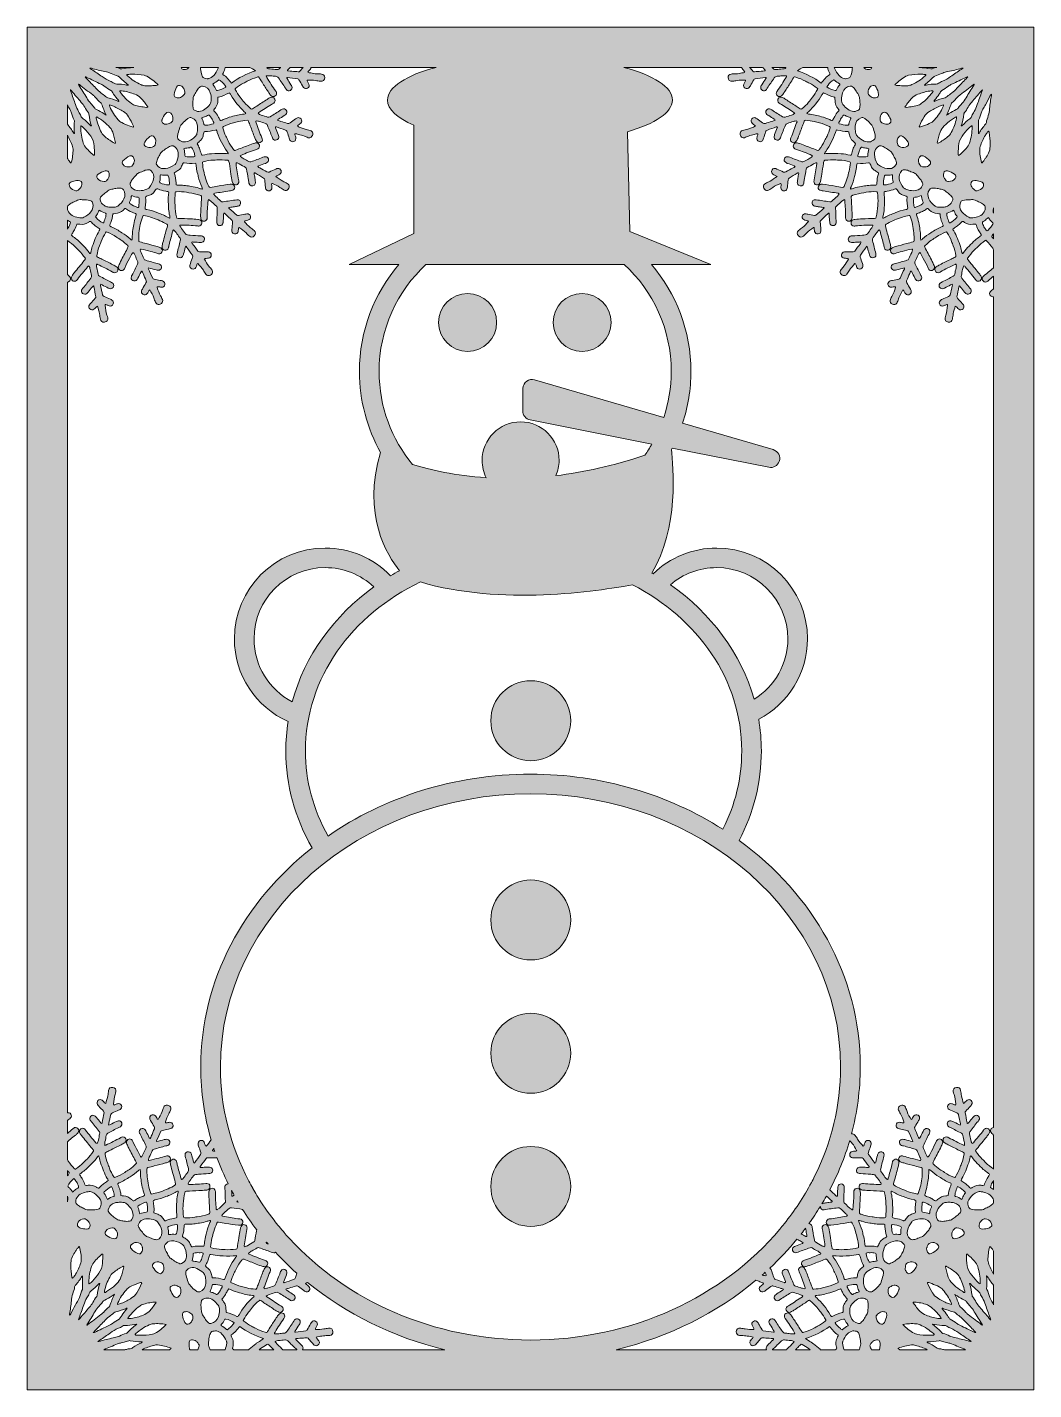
# Model space of a CAD drawing. Extents: x 404 to 2596, y -2984 to -16.
import ezdxf

# ---------------------------------------------------------------- set-up
doc = ezdxf.new("R2010")
doc.units = 0
doc.header["$MEASUREMENT"] = 0
doc.layers.add('Layer 1', color=7, linetype='Continuous')

# ---------------------------------------------------------------- blocks, each defined once
blk = doc.blocks.new('block 2')
at = {"layer": 'Layer 1', "true_color": 0x231f20}
h = blk.add_hatch(color=250, dxfattribs=at)
h.dxf.hatch_style = 2
h.paths.add_polyline_path([(2578.6, -15.6), (2435.1, -15.6), (2420.1, -15.6), (2200.7, -15.6), (2164.9, -15.6), (2149.3, -15.6), (2082.6, -15.6), (2011.9, -15.6), (1983.6, -15.6), (1964.5, -15.6), (1018.5, -15.6), (999.5, -15.6), (971.1, -15.6), (900.4, -15.6), (833.7, -15.6), (818.1, -15.6), (782.3, -15.6), (562.9, -15.6), (548, -15.6), (404.4, -15.6), (404.4, -179.8), (404.4, -221.1), (404.4, -247.2), (404.4, -297.3), (404.4, -433.4), (404.4, -458.9), (404.4, -480.8), (404.4, -552.2), (404.4, -570.2), (404.4, -2983.8), (2596.5, -2983.8), (2596.5, -2967.5), (2596.5, -2803.3), (2596.5, -2762.1), (2596.5, -2735.9), (2596.5, -2685.8), (2596.5, -2549.8), (2596.5, -2524.2), (2596.5, -2502.4), (2596.5, -2430.9), (2596.5, -2412.9), (2596.5, -15.6)])
edge = h.paths.add_edge_path()
edge.add_spline(control_points=[(2077.7, -2896.5), (2079, -2895.1), (2080.4, -2893.7), (2081.7, -2892.4), (2084, -2890.2), (2086.3, -2888), (2088.5, -2885.7), (2089.6, -2884.5), (2090.9, -2884.3), (2092.3, -2885.1), (2096.9, -2888), (2101.8, -2890.5), (2106.1, -2893.8), (2107.3, -2894.7), (2108.5, -2895.6), (2109.6, -2896.5), (2109.6, -2896.5), (2077.7, -2896.5), (2077.7, -2896.5)], knot_values=[0, 0, 0, 0, 1, 1, 1, 2, 2, 2, 3, 3, 3, 4, 4, 4, 5, 5, 5, 6, 6, 6, 6], degree=3, periodic=1)
edge = h.paths.add_edge_path()
edge.add_spline(control_points=[(2073.8, -2880.2), (2073.6, -2880.5), (2073.3, -2880.8), (2073, -2881), (2068.6, -2885.5), (2064.3, -2890.1), (2059.8, -2894.6), (2059.1, -2895.2), (2058.5, -2895.8), (2057.9, -2896.5), (2057.9, -2896.5), (2027.3, -2896.5), (2027.3, -2896.5), (2027.3, -2896.5), (2027.5, -2896.3), (2027.5, -2896.3), (2033.1, -2890.9), (2038.7, -2885.6), (2044.1, -2880.2), (2045, -2879.3), (2045.9, -2878.4), (2046.8, -2877.5), (2048.8, -2875.5), (2050.8, -2875), (2053.4, -2875.3), (2058, -2875.7), (2062.5, -2876.3), (2067.1, -2876.6), (2069.5, -2876.8), (2072.3, -2877.1), (2074.5, -2878.8), (2074.4, -2879.4), (2074.2, -2879.8), (2073.8, -2880.2)], knot_values=[0, 0, 0, 0, 1, 1, 1, 2, 2, 2, 3, 3, 3, 4, 4, 4, 5, 5, 5, 6, 6, 6, 7, 7, 7, 8, 8, 8, 9, 9, 9, 10, 10, 10, 11, 11, 11, 11], degree=3, periodic=1)
edge = h.paths.add_edge_path()
edge.add_spline(control_points=[(2131.2, -2895.7), (2126.2, -2891.8), (2121.3, -2887.8), (2116.5, -2883.7), (2114.9, -2882.4), (2113.2, -2881.3), (2111.5, -2880.2), (2107.7, -2877.7), (2103.6, -2875.6), (2099.5, -2872.5), (2118.6, -2866.3), (2135.8, -2857.5), (2151.4, -2845.8), (2157.5, -2852.7), (2162.7, -2860.1), (2170.3, -2864.5), (2170.8, -2866.3), (2169.9, -2867.3), (2169.4, -2868.3), (2167.3, -2872.2), (2166, -2876.2), (2165.7, -2880.2), (2165.4, -2883.6), (2165.7, -2887.1), (2166.7, -2890.7), (2167.8, -2894.7), (2167.7, -2895), (2164.2, -2896.5), (2164.2, -2896.5), (2132, -2896.5), (2132, -2896.5), (2131.7, -2896.2), (2131.5, -2895.9), (2131.2, -2895.7)], knot_values=[0, 0, 0, 0, 1, 1, 1, 2, 2, 2, 3, 3, 3, 4, 4, 4, 5, 5, 5, 6, 6, 6, 7, 7, 7, 8, 8, 8, 9, 9, 9, 10, 10, 10, 11, 11, 11, 11], degree=3, periodic=1)
edge = h.paths.add_edge_path()
edge.add_spline(control_points=[(2085.5, -2726.9), (2090.2, -2737.5), (2094.1, -2748.5), (2098, -2759.4), (2098.4, -2760.6), (2099.8, -2762), (2098.6, -2763.2), (2097.4, -2764.1), (2095.8, -2763.4), (2094.5, -2763.2), (2093.3, -2763), (2092.1, -2762.7), (2090.9, -2762.3), (2086.6, -2760.9), (2082.3, -2759.3), (2077.9, -2758), (2075.8, -2757.3), (2074.4, -2756.1), (2073.5, -2753.9), (2070, -2745.5), (2066.4, -2737.1), (2063.3, -2728.5), (2062.8, -2727.2), (2062.4, -2725.8), (2061.6, -2724.6), (2059.8, -2721.7), (2056.4, -2720.7), (2053.4, -2721.9), (2049.9, -2723.2), (2048.1, -2726.4), (2048.8, -2729.9), (2049.1, -2731.2), (2049.6, -2732.6), (2050.1, -2733.8), (2051.9, -2738.6), (2053.8, -2743.4), (2055.6, -2748.1), (2055.9, -2748.9), (2056.6, -2749.7), (2055.8, -2750.5), (2055, -2750.8), (2054.4, -2750.6), (2053.7, -2750.3), (2047.3, -2748.1), (2040.8, -2745.7), (2034.3, -2743.6), (2031.9, -2742.8), (2030.9, -2741.5), (2030.3, -2739.3), (2029, -2734.7), (2027.5, -2730.2), (2026, -2725.7), (2025.5, -2724.4), (2025.1, -2723), (2024.5, -2721.8), (2023.7, -2720.5), (2022.8, -2719.5), (2021.6, -2718.9), (2042.8, -2699), (2062.6, -2677.9), (2080.7, -2655.8), (2083.9, -2657.6), (2087.1, -2659.3), (2090.2, -2661), (2091.7, -2661.8), (2093.3, -2662.5), (2094.4, -2663.9), (2094.1, -2664.9), (2093.3, -2665.1), (2092.4, -2665.4), (2087.5, -2667.2), (2082.5, -2669.1), (2077.7, -2671), (2076.2, -2671.6), (2074.7, -2672.4), (2073.5, -2673.3), (2071.1, -2675), (2070.3, -2678), (2071.3, -2680.8), (2072.4, -2683.8), (2074.5, -2685.4), (2077.6, -2685.5), (2079.6, -2685.6), (2081.4, -2684.9), (2083.2, -2684.1), (2091.7, -2680.5), (2100.7, -2677.7), (2109.4, -2674.5), (2111.1, -2673.9), (2112.4, -2674), (2113.9, -2674.9), (2117.5, -2677), (2121.1, -2679.2), (2124.8, -2681.1), (2127.4, -2682.4), (2129.6, -2684.2), (2131.8, -2685.9), (2133.2, -2687), (2133.1, -2687.8), (2131.3, -2688.5), (2120.1, -2693), (2109, -2697.8), (2097.4, -2701.5), (2096.2, -2701.8), (2095.1, -2702.2), (2094, -2702.9), (2091.3, -2704.4), (2090.1, -2707.6), (2090.9, -2710.6), (2091.7, -2713.5), (2094.5, -2715.7), (2097.5, -2715.9), (2098.7, -2715.9), (2099.9, -2715.5), (2101.1, -2715.2), (2106, -2713.9), (2110.7, -2711.9), (2115.5, -2710.1), (2124.3, -2706.7), (2133.1, -2703.2), (2142, -2699.7), (2145.1, -2698.5), (2145.2, -2698.6), (2147.2, -2701.3), (2151.4, -2707.4), (2155.9, -2713.2), (2158.9, -2720), (2160.5, -2723.5), (2162.3, -2727), (2164.1, -2730.4), (2167.1, -2736), (2168.6, -2742.2), (2170.8, -2748.2), (2171.3, -2749.6), (2170.9, -2750.3), (2169.3, -2751), (2162.3, -2754.2), (2155.2, -2757.3), (2147.6, -2759.1), (2143.9, -2760), (2140.2, -2761.1), (2136.5, -2762.1), (2130.3, -2763.7), (2123.9, -2764.1), (2117.7, -2764.8), (2116, -2765), (2115.1, -2764.2), (2114.6, -2762.7), (2113.3, -2759.3), (2112.1, -2756.1), (2110.8, -2752.8), (2107.5, -2744.1), (2104.3, -2735.4), (2100.9, -2726.7), (2099.9, -2724.1), (2098.7, -2721.4), (2097.2, -2719.1), (2094.8, -2715.3), (2090, -2714.9), (2086.7, -2717.8), (2084.1, -2720), (2083.6, -2723), (2085.5, -2726.9)], knot_values=[0, 0, 0, 0, 1, 1, 1, 2, 2, 2, 3, 3, 3, 4, 4, 4, 5, 5, 5, 6, 6, 6, 7, 7, 7, 8, 8, 8, 9, 9, 9, 10, 10, 10, 11, 11, 11, 12, 12, 12, 13, 13, 13, 14, 14, 14, 15, 15, 15, 16, 16, 16, 17, 17, 17, 18, 18, 18, 19, 19, 19, 20, 20, 20, 21, 21, 21, 22, 22, 22, 23, 23, 23, 24, 24, 24, 25, 25, 25, 26, 26, 26, 27, 27, 27, 28, 28, 28, 29, 29, 29, 30, 30, 30, 31, 31, 31, 32, 32, 32, 33, 33, 33, 34, 34, 34, 35, 35, 35, 36, 36, 36, 37, 37, 37, 38, 38, 38, 39, 39, 39, 40, 40, 40, 41, 41, 41, 42, 42, 42, 43, 43, 43, 44, 44, 44, 45, 45, 45, 46, 46, 46, 47, 47, 47, 48, 48, 48, 49, 49, 49, 50, 50, 50, 51, 51, 51, 52, 52, 52, 53, 53, 53, 54, 54, 54, 54], degree=3, periodic=1)
edge = h.paths.add_edge_path()
edge.add_spline(control_points=[(2011.8, -2728.1), (2012.4, -2730.5), (2013.7, -2732.7), (2013.5, -2735.2), (2010.9, -2736), (2008.5, -2734.6), (2006, -2734.2), (2005.6, -2734.1), (2005.2, -2734.1), (2004.9, -2734), (2007.2, -2732), (2009.5, -2729.9), (2011.7, -2727.9), (2011.7, -2728), (2011.8, -2728.1), (2011.8, -2728.1)], knot_values=[0, 0, 0, 0, 1, 1, 1, 2, 2, 2, 3, 3, 3, 4, 4, 4, 5, 5, 5, 5], degree=3, periodic=1)
edge = h.paths.add_edge_path()
edge.add_spline(control_points=[(2195.7, -2440.7), (2197.3, -2442.8), (2198.9, -2444.9), (2200.7, -2447), (2204.9, -2451.6), (2207.7, -2457.1), (2210.8, -2462.4), (2210.9, -2462.6), (2210.8, -2463.1), (2210.8, -2463.4), (2209.5, -2464.3), (2208.1, -2463.9), (2206.7, -2464.1), (2205, -2464.2), (2203.2, -2464.2), (2201.5, -2464.5), (2197.9, -2465.1), (2195.5, -2468.2), (2195.7, -2471.6), (2195.9, -2475), (2198.5, -2477.9), (2202, -2478.3), (2203.2, -2478.4), (2204.5, -2478.3), (2205.7, -2478.3), (2210.8, -2478.3), (2215.9, -2478.3), (2221, -2478.3), (2222.6, -2478.2), (2223.7, -2478.8), (2224.6, -2480), (2228.7, -2485.4), (2232.9, -2490.9), (2237, -2496.4), (2237.6, -2497.2), (2238.8, -2498), (2238, -2499.1), (2237.4, -2500.1), (2236.1, -2499.6), (2235.1, -2499.5), (2231.1, -2499.4), (2227.1, -2499.1), (2223, -2498.8), (2220.4, -2498.7), (2217.7, -2498.3), (2215.2, -2499.3), (2212.3, -2500.4), (2210.6, -2502.7), (2210.4, -2505.7), (2210.3, -2508.6), (2211.9, -2511), (2214.7, -2512.3), (2216.2, -2513), (2217.7, -2513.1), (2219.3, -2513), (2226.7, -2512.9), (2234, -2514), (2241.4, -2514.3), (2243.5, -2514.4), (2245.6, -2514.9), (2247.7, -2515), (2249.6, -2515.1), (2250.9, -2515.9), (2252, -2517.5), (2254.8, -2521.4), (2257.7, -2525), (2260.5, -2528.9), (2261.8, -2530.8), (2262.8, -2532.9), (2263.9, -2534.9), (2264.3, -2535.8), (2263.7, -2536.5), (2262.6, -2536.6), (2262.6, -2536.6), (2262.1, -2536.6), (2262.1, -2536.6), (2249.9, -2536.3), (2237.8, -2535.9), (2225.8, -2534.6), (2224.9, -2534.5), (2224, -2534.4), (2223.2, -2534.4), (2219.5, -2534.6), (2216.7, -2537.2), (2216.3, -2540.6), (2215.9, -2544.3), (2217.7, -2547.1), (2221.4, -2548.2), (2222.6, -2548.6), (2223.8, -2548.9), (2225, -2548.9), (2230.3, -2549.4), (2235.5, -2549.8), (2240.8, -2550), (2249.7, -2550.5), (2258.7, -2550.8), (2267.6, -2551.2), (2270.7, -2551.4), (2270.7, -2551.4), (2271.4, -2554.5), (2273.1, -2562.6), (2274.8, -2570.7), (2274.6, -2579), (2274.5, -2580.4), (2274.6, -2581.9), (2274.9, -2583.3), (2276, -2591.2), (2274.6, -2599), (2274.1, -2606.9), (2273.9, -2608.8), (2273.3, -2609.2), (2271.3, -2609.2), (2264, -2609.4), (2256.8, -2609.4), (2249.7, -2607.9), (2248, -2607.6), (2246.2, -2607.3), (2244.5, -2607.1), (2236.3, -2606.2), (2228.3, -2604), (2220.4, -2601.4), (2219.8, -2601.2), (2219.1, -2601), (2218.4, -2600.7), (2217.3, -2600.3), (2216.7, -2599.6), (2216.8, -2598.4), (2216.8, -2597.5), (2216.8, -2596.6), (2216.9, -2595.7), (2217.5, -2583.6), (2218.2, -2571.5), (2218.8, -2559.4), (2218.9, -2556.4), (2218.9, -2553.4), (2218.5, -2550.4), (2218.1, -2547.1), (2215.3, -2545), (2211.8, -2544.9), (2208.4, -2544.8), (2205.6, -2547), (2204.9, -2550.3), (2204.6, -2551.2), (2204.7, -2552.4), (2204.7, -2553.4), (2204.6, -2565.5), (2203.8, -2577.6), (2202.7, -2589.7), (2202.7, -2590.5), (2203, -2591.5), (2201.8, -2591.9), (2201.3, -2591.7), (2200.9, -2591.6), (2200.4, -2591.3), (2194.2, -2587.3), (2189.3, -2581.6), (2183.6, -2576.9), (2182.5, -2576), (2182.6, -2574.7), (2182.7, -2573.5), (2183, -2564), (2183.4, -2554.5), (2183.8, -2545), (2183.9, -2543.8), (2184, -2542.5), (2183.8, -2541.3), (2183.3, -2538), (2180.7, -2535.6), (2177.4, -2535.5), (2174, -2535.3), (2171, -2537.2), (2170.2, -2540.4), (2169.9, -2541.2), (2169.9, -2542.1), (2169.8, -2543), (2169.5, -2547.8), (2169.2, -2552.5), (2168.9, -2557.2), (2168.8, -2558.6), (2168.8, -2560), (2168.7, -2561.4), (2168.7, -2562.4), (2167.7, -2562.8), (2166.9, -2562.1), (2166.4, -2561.8), (2166, -2561.5), (2165.6, -2561.1), (2161.1, -2556.9), (2156.6, -2552.6), (2152.1, -2548.4), (2170.1, -2514), (2184.7, -2478.1), (2195.7, -2440.7)], knot_values=[0, 0, 0, 0, 1, 1, 1, 2, 2, 2, 3, 3, 3, 4, 4, 4, 5, 5, 5, 6, 6, 6, 7, 7, 7, 8, 8, 8, 9, 9, 9, 10, 10, 10, 11, 11, 11, 12, 12, 12, 13, 13, 13, 14, 14, 14, 15, 15, 15, 16, 16, 16, 17, 17, 17, 18, 18, 18, 19, 19, 19, 20, 20, 20, 21, 21, 21, 22, 22, 22, 23, 23, 23, 24, 24, 24, 25, 25, 25, 26, 26, 26, 27, 27, 27, 28, 28, 28, 29, 29, 29, 30, 30, 30, 31, 31, 31, 32, 32, 32, 33, 33, 33, 34, 34, 34, 35, 35, 35, 36, 36, 36, 37, 37, 37, 38, 38, 38, 39, 39, 39, 40, 40, 40, 41, 41, 41, 42, 42, 42, 43, 43, 43, 44, 44, 44, 45, 45, 45, 46, 46, 46, 47, 47, 47, 48, 48, 48, 49, 49, 49, 50, 50, 50, 51, 51, 51, 52, 52, 52, 53, 53, 53, 54, 54, 54, 55, 55, 55, 56, 56, 56, 57, 57, 57, 58, 58, 58, 59, 59, 59, 60, 60, 60, 61, 61, 61, 62, 62, 62, 63, 63, 63, 64, 64, 64, 64], degree=3, periodic=1)
edge = h.paths.add_edge_path()
edge.add_spline(control_points=[(2056.6, -104.4), (2054.4, -106.1), (2051.6, -106.4), (2049.2, -106.5), (2044.6, -106.8), (2040.1, -107.5), (2035.6, -107.9), (2032.9, -108.2), (2030.9, -107.6), (2028.9, -105.7), (2028, -104.8), (2027.2, -103.8), (2026.2, -103), (2026.2, -103), (2055.9, -103), (2055.9, -103), (2056.3, -103.3), (2056.5, -103.8), (2056.6, -104.4)], knot_values=[0, 0, 0, 0, 1, 1, 1, 2, 2, 2, 3, 3, 3, 4, 4, 4, 5, 5, 5, 6, 6, 6, 6], degree=3, periodic=1)
edge = h.paths.add_edge_path()
edge.add_spline(control_points=[(2453.3, -2877.3), (2443.6, -2874.5), (2433.7, -2872.4), (2423.8, -2870.1), (2420.3, -2869.3), (2417, -2868.2), (2413.8, -2866.9), (2408.8, -2864.8), (2404, -2862.2), (2398.7, -2861), (2397.8, -2860.8), (2397, -2860.3), (2396.4, -2859.6), (2390.3, -2853.3), (2383.9, -2847.5), (2376.9, -2842.1), (2376.8, -2842), (2376.8, -2841.9), (2376.8, -2841.7), (2376.7, -2841.7), (2376.7, -2841.7), (2376.6, -2841.7), (2376.6, -2841.7), (2376.6, -2841.6), (2376.6, -2841.6), (2376.4, -2841.4), (2376.2, -2841.3), (2375.9, -2841.1), (2376.6, -2840.8), (2376.7, -2841.1), (2376.6, -2841.6), (2376.7, -2841.6), (2376.7, -2841.6), (2376.8, -2841.6), (2376.8, -2841.6), (2376.8, -2841.7), (2376.8, -2841.7), (2377.9, -2841.1), (2379.2, -2841.4), (2380.3, -2841.6), (2387.4, -2843), (2394.5, -2843.8), (2401.7, -2843.7), (2403.7, -2843.7), (2405.4, -2844.4), (2407, -2845.5), (2409.8, -2847.3), (2412.9, -2848.6), (2416, -2850), (2422.1, -2852.7), (2427.8, -2856.1), (2433.3, -2860), (2440.9, -2865.4), (2448.7, -2870.5), (2456.4, -2875.7), (2457.8, -2876.7), (2459, -2877.6), (2460.4, -2878.5), (2460.4, -2878.5), (2460.4, -2878.5), (2460.5, -2878.5), (2460.5, -2878.6), (2460.5, -2878.6), (2460.5, -2878.7), (2460.4, -2878.7), (2460.4, -2878.7), (2460.4, -2878.6), (2460.4, -2878.6), (2460.4, -2878.5), (2460.4, -2878.5), (2457.9, -2878.7), (2455.6, -2877.9), (2453.3, -2877.3)], knot_values=[0, 0, 0, 0, 1, 1, 1, 2, 2, 2, 3, 3, 3, 4, 4, 4, 5, 5, 5, 6, 6, 6, 7, 7, 7, 8, 8, 8, 9, 9, 9, 10, 10, 10, 11, 11, 11, 12, 12, 12, 13, 13, 13, 14, 14, 14, 15, 15, 15, 16, 16, 16, 17, 17, 17, 18, 18, 18, 19, 19, 19, 20, 20, 20, 21, 21, 21, 22, 22, 22, 23, 23, 23, 24, 24, 24, 24], degree=3, periodic=1)
edge = h.paths.add_edge_path()
edge.add_spline(control_points=[(2177.9, -2852.5), (2177, -2851.8), (2176.1, -2851.3), (2175.3, -2850.6), (2170.7, -2847), (2167.3, -2842.4), (2163.7, -2838), (2163.9, -2837.5), (2163.9, -2837.3), (2164.1, -2837.3), (2169.6, -2833.8), (2175.3, -2830.9), (2181.8, -2829.8), (2184.2, -2829.5), (2184.3, -2829.5), (2185.1, -2831.4), (2186.7, -2835.3), (2189, -2838.8), (2191.7, -2842), (2192.7, -2843.2), (2192.6, -2844), (2191.4, -2844.6), (2187.3, -2846.7), (2183.4, -2849), (2180.2, -2852.4), (2179.5, -2853.1), (2178.7, -2853.1), (2177.9, -2852.5)], knot_values=[0, 0, 0, 0, 1, 1, 1, 2, 2, 2, 3, 3, 3, 4, 4, 4, 5, 5, 5, 6, 6, 6, 7, 7, 7, 8, 8, 8, 9, 9, 9, 9], degree=3, periodic=1)
edge = h.paths.add_edge_path()
edge.add_spline(control_points=[(2190, -2760), (2189.4, -2758.8), (2189.7, -2757.7), (2190.8, -2757.4), (2196.4, -2755.9), (2202, -2754.3), (2207.9, -2754.2), (2208.6, -2754.2), (2209.3, -2754.3), (2210, -2754.4), (2210.7, -2754.5), (2211.2, -2755), (2211.5, -2755.7), (2211.6, -2756.1), (2211.7, -2756.4), (2211.7, -2756.7), (2212.2, -2760.7), (2213.8, -2764.2), (2215.5, -2767.7), (2215.9, -2768.4), (2216.4, -2769.2), (2216.1, -2770.4), (2215, -2770.8), (2213.7, -2771.4), (2212.3, -2771.7), (2209.4, -2772.3), (2206.7, -2773.6), (2204.1, -2775.2), (2201.2, -2777), (2201, -2776.6), (2198.9, -2774.3), (2197.5, -2772.7), (2196.1, -2771), (2195.1, -2769.2), (2193.3, -2766.2), (2191.7, -2763.1), (2190, -2760)], knot_values=[0, 0, 0, 0, 1, 1, 1, 2, 2, 2, 3, 3, 3, 4, 4, 4, 5, 5, 5, 6, 6, 6, 7, 7, 7, 8, 8, 8, 9, 9, 9, 10, 10, 10, 11, 11, 11, 12, 12, 12, 12], degree=3, periodic=1)
edge = h.paths.add_edge_path()
edge.add_spline(control_points=[(2255.1, -2702.7), (2254, -2703.9), (2252.7, -2703.6), (2251.5, -2703.7), (2247.8, -2704.3), (2244.2, -2704.5), (2240.7, -2706.1), (2239.3, -2706.7), (2238.5, -2706), (2237.8, -2704.8), (2235.6, -2701.6), (2234.2, -2698), (2233.2, -2694.3), (2232.5, -2691.6), (2231.1, -2689.1), (2231.3, -2686.2), (2234, -2684.4), (2237.1, -2685.4), (2239.9, -2685.2), (2243.8, -2685), (2247.6, -2685.1), (2251.4, -2686.3), (2252.6, -2686.6), (2253.4, -2687.1), (2253.3, -2688.3), (2252.9, -2693.3), (2254.1, -2698), (2255.1, -2702.7)], knot_values=[0, 0, 0, 0, 1, 1, 1, 2, 2, 2, 3, 3, 3, 4, 4, 4, 5, 5, 5, 6, 6, 6, 7, 7, 7, 8, 8, 8, 9, 9, 9, 9], degree=3, periodic=1)
edge = h.paths.add_edge_path()
edge.add_spline(control_points=[(2245.1, -2719.6), (2249.4, -2717.5), (2254, -2717.4), (2258.5, -2718.1), (2262.5, -2718.8), (2265.8, -2721.4), (2268.3, -2724.7), (2268.8, -2725.3), (2269, -2726.4), (2269, -2727.2), (2268.9, -2729.8), (2269.1, -2732.4), (2268.3, -2735), (2266.9, -2739.9), (2265.5, -2744.8), (2264.1, -2749.7), (2263.5, -2752), (2262.2, -2753.8), (2260.6, -2755.4), (2257.5, -2758.8), (2254.4, -2762.1), (2251.1, -2765.3), (2249.3, -2767), (2247.1, -2768.2), (2245.1, -2769.7), (2243.1, -2771.2), (2241, -2771.1), (2238.7, -2770.3), (2230, -2767.3), (2226.7, -2760.7), (2225.7, -2752.2), (2225.5, -2750.7), (2225.7, -2749.1), (2225.7, -2747.1), (2225.4, -2743.6), (2225.9, -2739.8), (2226.9, -2736.1), (2227.5, -2733.4), (2228.8, -2731.2), (2230.7, -2729.3), (2235, -2725.2), (2239.8, -2722.1), (2245.1, -2719.6)], knot_values=[0, 0, 0, 0, 1, 1, 1, 2, 2, 2, 3, 3, 3, 4, 4, 4, 5, 5, 5, 6, 6, 6, 7, 7, 7, 8, 8, 8, 9, 9, 9, 10, 10, 10, 11, 11, 11, 12, 12, 12, 13, 13, 13, 14, 14, 14, 14], degree=3, periodic=1)
edge = h.paths.add_edge_path()
edge.add_spline(control_points=[(2272.2, -2814.3), (2274.4, -2814.8), (2275.7, -2816.5), (2276.1, -2818.7), (2276.3, -2819.6), (2276.4, -2820.5), (2276.3, -2821.4), (2275.5, -2826.9), (2273.9, -2832.3), (2271.1, -2837.2), (2268.8, -2841.2), (2265.8, -2841.9), (2261.8, -2839.9), (2259, -2838.6), (2256.9, -2836.6), (2255.6, -2833.8), (2254.3, -2830.9), (2253.5, -2827.9), (2253.3, -2824.4), (2253.2, -2823.4), (2253.6, -2822.3), (2254.4, -2821.2), (2256.6, -2818.5), (2259.3, -2816.3), (2262.5, -2814.7), (2265.7, -2813.2), (2269, -2813.4), (2272.2, -2814.3)], knot_values=[0, 0, 0, 0, 1, 1, 1, 2, 2, 2, 3, 3, 3, 4, 4, 4, 5, 5, 5, 6, 6, 6, 7, 7, 7, 8, 8, 8, 9, 9, 9, 9], degree=3, periodic=1)
edge = h.paths.add_edge_path()
edge.add_spline(control_points=[(2224.6, -2715.7), (2222.3, -2717.9), (2220.1, -2720.1), (2217.8, -2722.3), (2216.1, -2723.9), (2215, -2725.9), (2214.4, -2728.1), (2213.4, -2731.3), (2212.4, -2734.5), (2212, -2737.8), (2211.7, -2739.7), (2211.3, -2740.1), (2209.7, -2740.1), (2201.8, -2739.6), (2194.3, -2741.9), (2186.8, -2743.6), (2184.8, -2744.1), (2184.4, -2743.9), (2183.7, -2742), (2183.3, -2740.9), (2182.9, -2739.7), (2182.6, -2738.5), (2177.6, -2723.6), (2170.4, -2709.7), (2161.4, -2696.8), (2160.6, -2695.6), (2159.9, -2694.5), (2159.1, -2693.3), (2158.9, -2693), (2159, -2692.6), (2158.8, -2691.7), (2161.4, -2692), (2163.7, -2692.3), (2165.9, -2692.4), (2175.6, -2693.2), (2185.3, -2692.6), (2194.9, -2692), (2201.6, -2691.5), (2208.1, -2690.2), (2214.7, -2688.9), (2216.4, -2688.5), (2216.8, -2688.8), (2217.3, -2690.5), (2218.3, -2694.1), (2219.4, -2697.6), (2220.4, -2701.1), (2221.5, -2704.8), (2223.2, -2708.3), (2225.2, -2711.7), (2226.5, -2713.9), (2226.4, -2714), (2224.6, -2715.7)], knot_values=[0, 0, 0, 0, 1, 1, 1, 2, 2, 2, 3, 3, 3, 4, 4, 4, 5, 5, 5, 6, 6, 6, 7, 7, 7, 8, 8, 8, 9, 9, 9, 10, 10, 10, 11, 11, 11, 12, 12, 12, 13, 13, 13, 14, 14, 14, 15, 15, 15, 16, 16, 16, 17, 17, 17, 17], degree=3, periodic=1)
edge = h.paths.add_edge_path()
edge.add_spline(control_points=[(2198.9, -2799.5), (2202, -2795.4), (2205.5, -2791.8), (2209.5, -2788.7), (2213.4, -2785.6), (2218, -2784.3), (2222.8, -2784), (2226.7, -2783.8), (2230.2, -2785.7), (2233.4, -2787.9), (2234.3, -2788.6), (2234.9, -2789.5), (2235, -2790.6), (2235.5, -2793.9), (2236.4, -2797.1), (2236.1, -2800.5), (2235.7, -2804.4), (2235.4, -2808.2), (2235.2, -2812), (2235, -2815.1), (2234.1, -2817.9), (2232.5, -2820.4), (2230.3, -2823.9), (2228.2, -2827.3), (2226.1, -2830.7), (2224.4, -2833.5), (2222.1, -2835.6), (2219.8, -2837.8), (2218.3, -2839.3), (2216.5, -2839.5), (2214.5, -2839.2), (2205.8, -2838.1), (2200.8, -2832.7), (2198.1, -2824.9), (2196.3, -2820.1), (2195.8, -2815), (2195.6, -2809.9), (2195.5, -2806), (2196.6, -2802.6), (2198.9, -2799.5)], knot_values=[0, 0, 0, 0, 1, 1, 1, 2, 2, 2, 3, 3, 3, 4, 4, 4, 5, 5, 5, 6, 6, 6, 7, 7, 7, 8, 8, 8, 9, 9, 9, 10, 10, 10, 11, 11, 11, 12, 12, 12, 13, 13, 13, 13], degree=3, periodic=1)
edge = h.paths.add_edge_path()
edge.add_spline(control_points=[(2243.2, -2896.5), (2241.6, -2894.1), (2240.6, -2891.4), (2239.9, -2888.6), (2239.6, -2887.7), (2239.8, -2886.9), (2240.2, -2886.1), (2241.3, -2883.9), (2242.6, -2881.9), (2244.2, -2880.2), (2244.9, -2879.4), (2245.7, -2878.6), (2246.6, -2877.9), (2249.6, -2875.3), (2253.2, -2874.9), (2256.9, -2875.3), (2259.5, -2875.7), (2260.9, -2877.5), (2261.5, -2879.9), (2261.5, -2880), (2261.5, -2880.1), (2261.5, -2880.2), (2261.9, -2881.7), (2261.8, -2883.4), (2262.1, -2885.6), (2261.6, -2888.6), (2261.2, -2892), (2260.7, -2895.5), (2260.6, -2895.8), (2260.5, -2896.2), (2260.4, -2896.5), (2260.4, -2896.5), (2243.2, -2896.5), (2243.2, -2896.5)], knot_values=[0, 0, 0, 0, 1, 1, 1, 2, 2, 2, 3, 3, 3, 4, 4, 4, 5, 5, 5, 6, 6, 6, 7, 7, 7, 8, 8, 8, 9, 9, 9, 10, 10, 10, 11, 11, 11, 11], degree=3, periodic=1)
edge = h.paths.add_edge_path()
edge.add_spline(control_points=[(2279.7, -2767.8), (2279.7, -2766.9), (2279.6, -2766), (2279.7, -2765.2), (2279.8, -2763.4), (2280.5, -2761.9), (2282, -2760.7), (2284.4, -2759.2), (2286.7, -2757.8), (2289.4, -2756.8), (2293.2, -2755.4), (2296.6, -2756), (2300, -2757.8), (2302.9, -2759.3), (2303.8, -2761.5), (2303.1, -2764.8), (2303, -2765.3), (2302.9, -2765.8), (2302.8, -2766.3), (2300.8, -2771.2), (2298.3, -2775.8), (2295, -2779.8), (2291.7, -2783.8), (2287.5, -2783.5), (2284.1, -2780.2), (2280.5, -2776.8), (2279.4, -2772.6), (2279.7, -2767.8)], knot_values=[0, 0, 0, 0, 1, 1, 1, 2, 2, 2, 3, 3, 3, 4, 4, 4, 5, 5, 5, 6, 6, 6, 7, 7, 7, 8, 8, 8, 9, 9, 9, 9], degree=3, periodic=1)
edge = h.paths.add_edge_path()
edge.add_spline(control_points=[(2304.6, -2896.5), (2303.6, -2895.8), (2302.6, -2895.2), (2301.7, -2894.7), (2301.5, -2894.5), (2301.4, -2894.1), (2301.1, -2893.8), (2301.2, -2893.7), (2301.3, -2893.5), (2301.4, -2893.4), (2310.7, -2889.7), (2320.3, -2887.2), (2330.4, -2886.2), (2333.2, -2885.9), (2336, -2886.4), (2338.7, -2887.1), (2347.5, -2889.4), (2356.1, -2892.3), (2364.2, -2896.5), (2364.2, -2896.5), (2304.6, -2896.5), (2304.6, -2896.5)], knot_values=[0, 0, 0, 0, 1, 1, 1, 2, 2, 2, 3, 3, 3, 4, 4, 4, 5, 5, 5, 6, 6, 6, 7, 7, 7, 7], degree=3, periodic=1)
edge = h.paths.add_edge_path()
edge.add_spline(control_points=[(2341.7, -2862.8), (2339.7, -2862.4), (2337.6, -2861.7), (2335.8, -2860.7), (2326.9, -2855.9), (2319.4, -2849.4), (2311.7, -2841.9), (2316.8, -2840.2), (2321.5, -2840.4), (2326, -2840.1), (2330.8, -2839.6), (2335.5, -2839.8), (2340.3, -2840.2), (2343.3, -2840.5), (2346.1, -2841.2), (2348.9, -2842.4), (2359.5, -2847.4), (2369.2, -2853.6), (2377.9, -2861.4), (2378.4, -2861.9), (2378.9, -2862.4), (2379.3, -2863), (2379.6, -2863.5), (2379.4, -2864.1), (2378.9, -2864.3), (2378.3, -2864.6), (2377.6, -2864.6), (2376.9, -2864.7), (2374.3, -2864.9), (2371.6, -2865.2), (2369, -2865.2), (2359.8, -2865.3), (2350.7, -2864.9), (2341.7, -2862.8)], knot_values=[0, 0, 0, 0, 1, 1, 1, 2, 2, 2, 3, 3, 3, 4, 4, 4, 5, 5, 5, 6, 6, 6, 7, 7, 7, 8, 8, 8, 9, 9, 9, 10, 10, 10, 11, 11, 11, 11], degree=3, periodic=1)
edge = h.paths.add_edge_path()
edge.add_spline(control_points=[(2426.7, -2728.5), (2430, -2731.3), (2432.8, -2734.4), (2434.8, -2738.2), (2439.9, -2748.1), (2444, -2758.4), (2446.2, -2769.3), (2446.4, -2770.1), (2446.7, -2771), (2446.2, -2771.8), (2445.5, -2772.3), (2444.8, -2771.9), (2444.2, -2771.6), (2441.2, -2769.6), (2438, -2767.7), (2434.9, -2765.6), (2429.3, -2761.7), (2424.2, -2757.1), (2419.2, -2752.4), (2415.2, -2748.6), (2412.3, -2744), (2410.4, -2738.8), (2407.6, -2731.3), (2405.8, -2723.7), (2404.3, -2715.9), (2404.2, -2715.6), (2404.5, -2715.3), (2404.6, -2714.9), (2405.3, -2714.6), (2405.9, -2714.9), (2406.5, -2715.2), (2413.6, -2719.2), (2420.5, -2723.4), (2426.7, -2728.5)], knot_values=[0, 0, 0, 0, 1, 1, 1, 2, 2, 2, 3, 3, 3, 4, 4, 4, 5, 5, 5, 6, 6, 6, 7, 7, 7, 8, 8, 8, 9, 9, 9, 10, 10, 10, 11, 11, 11, 11], degree=3, periodic=1)
edge = h.paths.add_edge_path()
edge.add_spline(control_points=[(2418.7, -2640.7), (2419.6, -2638.6), (2420.8, -2636.7), (2422.2, -2634.9), (2424.1, -2632.4), (2426.3, -2630.6), (2428.9, -2631.3), (2435.2, -2631.7), (2440.1, -2633.1), (2443.3, -2638.1), (2445.7, -2641.8), (2445.4, -2645), (2441.8, -2647.7), (2437.3, -2651), (2432.1, -2653.2), (2426.7, -2654.5), (2422.2, -2655.6), (2419.6, -2653.8), (2418.3, -2649.5), (2417.5, -2646.6), (2417.5, -2643.7), (2418.7, -2640.7)], knot_values=[0, 0, 0, 0, 1, 1, 1, 2, 2, 2, 3, 3, 3, 4, 4, 4, 5, 5, 5, 6, 6, 6, 7, 7, 7, 7], degree=3, periodic=1)
edge = h.paths.add_edge_path()
edge.add_spline(control_points=[(2416.9, -2794.6), (2417.3, -2795.5), (2418, -2796.4), (2417.6, -2798.2), (2414.5, -2797.2), (2411.6, -2796.4), (2408.9, -2795.3), (2401.2, -2792.3), (2394, -2788.3), (2387, -2783.9), (2382.3, -2781), (2378.6, -2777.2), (2375.6, -2772.4), (2371.6, -2766), (2368.4, -2759.2), (2365.4, -2752.3), (2365.1, -2751.7), (2364.8, -2751), (2365.4, -2750.1), (2368.4, -2750.4), (2371.3, -2751.8), (2374.3, -2752.7), (2379.9, -2754.5), (2385.4, -2757), (2390.6, -2759.8), (2393.6, -2761.3), (2396.3, -2763.3), (2398.5, -2765.9), (2405.9, -2774.7), (2412.3, -2784), (2416.9, -2794.6)], knot_values=[0, 0, 0, 0, 1, 1, 1, 2, 2, 2, 3, 3, 3, 4, 4, 4, 5, 5, 5, 6, 6, 6, 7, 7, 7, 8, 8, 8, 9, 9, 9, 10, 10, 10, 10], degree=3, periodic=1)
edge = h.paths.add_edge_path()
edge.add_spline(control_points=[(2388.1, -2676.3), (2384, -2681.1), (2379, -2684.6), (2373.4, -2687.1), (2370, -2688.6), (2367.2, -2687.5), (2365.4, -2684.2), (2363.5, -2681.1), (2362.6, -2677.8), (2363.7, -2674.2), (2364, -2673.3), (2364.1, -2672.5), (2364.4, -2671.7), (2366.6, -2665.1), (2369.3, -2663.2), (2376.8, -2663.2), (2381, -2662.9), (2384.9, -2664.7), (2387.9, -2668.2), (2390, -2670.8), (2390.3, -2673.7), (2388.1, -2676.3)], knot_values=[0, 0, 0, 0, 1, 1, 1, 2, 2, 2, 3, 3, 3, 4, 4, 4, 5, 5, 5, 6, 6, 6, 7, 7, 7, 7], degree=3, periodic=1)
edge = h.paths.add_edge_path()
edge.add_spline(control_points=[(2369.5, -2801.4), (2378.6, -2808.4), (2386.8, -2816.2), (2393.6, -2825.6), (2394.1, -2826.3), (2394.6, -2827), (2394.9, -2827.8), (2395.1, -2828.3), (2394.8, -2828.9), (2394.2, -2828.9), (2392.1, -2828.9), (2390, -2829), (2387.9, -2828.6), (2379.1, -2827.1), (2370.5, -2824.7), (2362.1, -2821.6), (2357.1, -2819.7), (2352.7, -2816.9), (2349, -2813), (2343.6, -2807.5), (2338.9, -2801.4), (2334.5, -2795), (2334.2, -2794.6), (2334.1, -2794.1), (2333.7, -2793.1), (2338.6, -2792.6), (2342.9, -2793.8), (2347.2, -2794.3), (2351.7, -2794.8), (2356.1, -2796.1), (2360.5, -2797.2), (2363.8, -2798), (2366.8, -2799.4), (2369.5, -2801.4)], knot_values=[0, 0, 0, 0, 1, 1, 1, 2, 2, 2, 3, 3, 3, 4, 4, 4, 5, 5, 5, 6, 6, 6, 7, 7, 7, 8, 8, 8, 9, 9, 9, 10, 10, 10, 11, 11, 11, 11], degree=3, periodic=1)
edge = h.paths.add_edge_path()
edge.add_spline(control_points=[(2340.5, -2716.9), (2337.8, -2721.9), (2334, -2726), (2329.4, -2729.3), (2325.5, -2732.1), (2322.4, -2731.5), (2319.5, -2727.6), (2317.7, -2725.2), (2316.4, -2722.5), (2316.7, -2719.4), (2316.6, -2717.6), (2317, -2715.9), (2317.3, -2714.2), (2317.8, -2709.7), (2320.5, -2707.5), (2324.5, -2706.3), (2329.3, -2704.9), (2333.8, -2704.7), (2338.1, -2707.5), (2341.9, -2710), (2342.8, -2712.9), (2340.5, -2716.9)], knot_values=[0, 0, 0, 0, 1, 1, 1, 2, 2, 2, 3, 3, 3, 4, 4, 4, 5, 5, 5, 6, 6, 6, 7, 7, 7, 7], degree=3, periodic=1)
edge = h.paths.add_edge_path()
edge.add_spline(control_points=[(2435.5, -2843.4), (2433.1, -2842.3), (2430.9, -2840.9), (2428.7, -2839.4), (2423.9, -2836.2), (2419.5, -2832.3), (2414.1, -2829.9), (2413.4, -2829.6), (2412.9, -2828.8), (2412.4, -2828), (2411, -2826), (2409.7, -2823.9), (2408.4, -2821.8), (2405.2, -2817.2), (2402, -2812.6), (2398.1, -2808.5), (2397.6, -2807.9), (2396.9, -2807.3), (2396.9, -2806.3), (2397.6, -2805.6), (2398.1, -2806.3), (2398.7, -2806.6), (2405.9, -2809.8), (2413.6, -2812), (2421.2, -2814), (2422.9, -2814.4), (2424.3, -2815.1), (2425.7, -2816.4), (2428.8, -2819.2), (2432.1, -2821.8), (2435.5, -2824.3), (2439.8, -2827.4), (2443.6, -2831), (2447.2, -2834.9), (2453.7, -2841.8), (2460.3, -2848.6), (2466.9, -2855.5), (2468.1, -2856.7), (2469.3, -2857.9), (2470.6, -2859.2), (2469.2, -2859.9), (2468.5, -2859.2), (2467.8, -2858.9), (2457.1, -2853.7), (2446.3, -2848.5), (2435.5, -2843.4)], knot_values=[0, 0, 0, 0, 1, 1, 1, 2, 2, 2, 3, 3, 3, 4, 4, 4, 5, 5, 5, 6, 6, 6, 7, 7, 7, 8, 8, 8, 9, 9, 9, 10, 10, 10, 11, 11, 11, 12, 12, 12, 13, 13, 13, 14, 14, 14, 15, 15, 15, 15], degree=3, periodic=1)
edge = h.paths.add_edge_path()
edge.add_spline(control_points=[(2453.9, -2820.2), (2451.9, -2818.7), (2450.1, -2817), (2448.4, -2815.2), (2444.4, -2811.2), (2441, -2806.3), (2436.2, -2803), (2435.5, -2802.4), (2435.1, -2801.7), (2434.8, -2800.9), (2431.7, -2792.5), (2428.4, -2784.2), (2424.4, -2775.8), (2426.1, -2777), (2427.8, -2778.2), (2429.5, -2779.3), (2434.6, -2782.8), (2440.1, -2785.6), (2445.6, -2788.3), (2447.6, -2789.4), (2449.3, -2790.6), (2450.5, -2792.7), (2452.6, -2795.9), (2455.4, -2798.7), (2457.9, -2801.6), (2461.4, -2805.3), (2464.3, -2809.4), (2467, -2813.8), (2472.4, -2823), (2478.1, -2832.1), (2483.8, -2841.2), (2484.1, -2841.7), (2484.5, -2842.4), (2484.8, -2842.9), (2484, -2844), (2483.5, -2843.1), (2483, -2842.7), (2473.5, -2834.9), (2463.7, -2827.6), (2453.9, -2820.2)], knot_values=[0, 0, 0, 0, 1, 1, 1, 2, 2, 2, 3, 3, 3, 4, 4, 4, 5, 5, 5, 6, 6, 6, 7, 7, 7, 8, 8, 8, 9, 9, 9, 10, 10, 10, 11, 11, 11, 12, 12, 12, 13, 13, 13, 13], degree=3, periodic=1)
edge = h.paths.add_edge_path()
edge.add_spline(control_points=[(2450.1, -2699.1), (2450.1, -2695.8), (2450, -2692.6), (2450.1, -2689.5), (2450.1, -2688.4), (2451.1, -2688), (2451.9, -2688.7), (2459.2, -2694.9), (2466.1, -2701.4), (2471.6, -2709.3), (2472.8, -2711.1), (2473.8, -2713.3), (2474.5, -2715.4), (2478.1, -2726.5), (2479.9, -2737.9), (2480.1, -2749.6), (2480.1, -2750.5), (2480.1, -2751.4), (2479.9, -2752.2), (2479.8, -2752.8), (2479.1, -2753.1), (2478.7, -2752.7), (2476.5, -2750.8), (2474.3, -2749.1), (2472.3, -2747.1), (2467.2, -2741.8), (2462.7, -2735.9), (2458.3, -2729.9), (2453.7, -2723.5), (2451.2, -2716.3), (2450.7, -2708.4), (2450.5, -2705.3), (2450.2, -2702.1), (2450.1, -2699.1)], knot_values=[0, 0, 0, 0, 1, 1, 1, 2, 2, 2, 3, 3, 3, 4, 4, 4, 5, 5, 5, 6, 6, 6, 7, 7, 7, 8, 8, 8, 9, 9, 9, 10, 10, 10, 11, 11, 11, 11], degree=3, periodic=1)
edge = h.paths.add_edge_path()
edge.add_spline(control_points=[(2478.8, -2803.9), (2476.1, -2800.7), (2473.7, -2797.3), (2471.4, -2793.7), (2468.8, -2789.4), (2466.7, -2784.6), (2463.1, -2781), (2462.5, -2780.3), (2462.4, -2779.4), (2462.2, -2778.6), (2461, -2769.7), (2459.3, -2760.9), (2456.5, -2752.4), (2457.8, -2751.8), (2458.1, -2752.9), (2458.6, -2753.4), (2463.6, -2758.9), (2469.2, -2763.7), (2474.9, -2768.3), (2477, -2769.9), (2478.7, -2771.6), (2479.5, -2774.4), (2480.6, -2777.7), (2482.7, -2780.7), (2484.5, -2783.7), (2487.4, -2788.5), (2489.5, -2793.6), (2491.3, -2799), (2494.6, -2808.4), (2498, -2817.8), (2501.4, -2827.2), (2501.8, -2828.5), (2502.5, -2829.8), (2502.4, -2831.3), (2502.4, -2831.3), (2502.4, -2831.3), (2502.5, -2831.3), (2502.5, -2831), (2502.5, -2831.1), (2502.7, -2831.3), (2502.5, -2831.3), (2502.5, -2831.3), (2502.5, -2831.3), (2502.5, -2831.3), (2502.5, -2831.3), (2502.5, -2831.4), (2502.4, -2831.3), (2502.4, -2831.3), (2502.4, -2831.3), (2501.5, -2830.3), (2500.5, -2829.3), (2499.7, -2828.3), (2492.7, -2820.2), (2485.8, -2812), (2478.8, -2803.9)], knot_values=[0, 0, 0, 0, 1, 1, 1, 2, 2, 2, 3, 3, 3, 4, 4, 4, 5, 5, 5, 6, 6, 6, 7, 7, 7, 8, 8, 8, 9, 9, 9, 10, 10, 10, 11, 11, 11, 12, 12, 12, 13, 13, 13, 14, 14, 14, 15, 15, 15, 16, 16, 16, 17, 17, 17, 18, 18, 18, 18], degree=3, periodic=1)
edge = h.paths.add_edge_path()
edge.add_spline(control_points=[(2485.8, -2633.7), (2479.5, -2633.8), (2477.3, -2631.3), (2477.7, -2625.1), (2478, -2620.9), (2480.1, -2617.9), (2482.9, -2615.1), (2487.3, -2610.9), (2488.9, -2610.5), (2494.6, -2612.5), (2499.5, -2614.2), (2503.3, -2617), (2504.7, -2622.2), (2505.7, -2625.7), (2505, -2628), (2501.9, -2629.8), (2500.7, -2630.5), (2499.4, -2631.1), (2498.1, -2631.5), (2494, -2632.6), (2490, -2633.8), (2485.8, -2633.7)], knot_values=[0, 0, 0, 0, 1, 1, 1, 2, 2, 2, 3, 3, 3, 4, 4, 4, 5, 5, 5, 6, 6, 6, 7, 7, 7, 7], degree=3, periodic=1)
edge = h.paths.add_edge_path()
edge.add_spline(control_points=[(2500.5, -2672.7), (2500.7, -2672), (2501.6, -2671.7), (2502.1, -2672.3), (2503.2, -2673.6), (2504.2, -2675), (2505.3, -2676.4), (2506.6, -2678.2), (2507.9, -2680.1), (2509.1, -2682), (2509.1, -2682), (2509.1, -2732.2), (2509.1, -2732.2), (2504.3, -2724.4), (2500.6, -2716.2), (2497.8, -2707.5), (2497.2, -2705.7), (2496.9, -2703.7), (2496.8, -2701.9), (2496.4, -2691.9), (2498.1, -2682.3), (2500.5, -2672.7)], knot_values=[0, 0, 0, 0, 1, 1, 1, 2, 2, 2, 3, 3, 3, 4, 4, 4, 5, 5, 5, 6, 6, 6, 7, 7, 7, 7], degree=3, periodic=1)
edge = h.paths.add_edge_path()
edge.add_spline(control_points=[(2509.1, -420.8), (2508.4, -419.1), (2507.9, -417.4), (2508.1, -415.5), (2508.3, -413.9), (2508.5, -412.3), (2508.7, -410.8), (2508.7, -410.1), (2508.9, -409.4), (2509.1, -408.8), (2509.1, -408.8), (2509.1, -420.8), (2509.1, -420.8)], knot_values=[0, 0, 0, 0, 1, 1, 1, 2, 2, 2, 3, 3, 3, 4, 4, 4, 4], degree=3, periodic=1)
edge = h.paths.add_edge_path()
edge.add_spline(control_points=[(2416.9, -244.9), (2414.9, -248.7), (2412.2, -251.9), (2408.9, -254.6), (2402.6, -259.8), (2395.7, -264), (2388.6, -267.9), (2388, -268.3), (2387.4, -268.6), (2386.7, -268.2), (2386.6, -267.9), (2386.4, -267.5), (2386.4, -267.2), (2387.9, -259.5), (2389.8, -251.8), (2392.5, -244.4), (2394.5, -239.1), (2397.3, -234.6), (2401.3, -230.7), (2406.3, -226), (2411.4, -221.4), (2417.1, -217.5), (2420.1, -215.4), (2423.3, -213.5), (2426.4, -211.6), (2427, -211.2), (2427.6, -210.9), (2428.4, -211.3), (2428.8, -212.2), (2428.5, -213), (2428.4, -213.8), (2426.1, -224.8), (2422, -235), (2416.9, -244.9)], knot_values=[0, 0, 0, 0, 1, 1, 1, 2, 2, 2, 3, 3, 3, 4, 4, 4, 5, 5, 5, 6, 6, 6, 7, 7, 7, 8, 8, 8, 9, 9, 9, 10, 10, 10, 11, 11, 11, 11], degree=3, periodic=1)
edge = h.paths.add_edge_path()
edge.add_spline(control_points=[(2425.4, -345.1), (2422.2, -350), (2417.4, -351.4), (2411, -351.8), (2408.4, -352.5), (2406.2, -350.7), (2404.3, -348.2), (2403, -346.4), (2401.7, -344.5), (2400.9, -342.4), (2399.7, -339.5), (2399.7, -336.6), (2400.5, -333.7), (2401.7, -329.3), (2404.3, -327.6), (2408.8, -328.6), (2414.2, -329.9), (2419.4, -332.1), (2423.9, -335.5), (2427.5, -338.2), (2427.8, -341.3), (2425.4, -345.1)], knot_values=[0, 0, 0, 0, 1, 1, 1, 2, 2, 2, 3, 3, 3, 4, 4, 4, 5, 5, 5, 6, 6, 6, 7, 7, 7, 7], degree=3, periodic=1)
edge = h.paths.add_edge_path()
edge.add_spline(control_points=[(2442.6, -104.6), (2442.6, -104.6), (2442.6, -104.6), (2442.5, -104.6), (2441.2, -105.5), (2439.9, -106.5), (2438.5, -107.4), (2430.8, -112.6), (2423, -117.8), (2415.4, -123.2), (2410, -127.1), (2404.3, -130.5), (2398.1, -133.1), (2395.1, -134.5), (2392, -135.8), (2389.2, -137.7), (2387.5, -138.8), (2385.9, -139.4), (2383.9, -139.4), (2376.7, -139.4), (2369.5, -140.1), (2362.4, -141.5), (2361.3, -141.8), (2360.1, -142), (2358.9, -141.5), (2358.9, -141.5), (2358.9, -141.5), (2358.9, -141.5), (2358.8, -141.5), (2358.8, -141.6), (2358.8, -141.6), (2358.8, -142), (2358.7, -142.3), (2358.1, -142), (2358.3, -141.9), (2358.5, -141.8), (2358.8, -141.6), (2358.8, -141.6), (2358.8, -141.4), (2358.8, -141.4), (2358.8, -141.4), (2358.8, -141.5), (2358.9, -141.5), (2359, -141.3), (2359, -141.1), (2359.1, -141.1), (2366, -135.6), (2372.5, -129.8), (2378.6, -123.5), (2379.2, -122.9), (2380, -122.4), (2380.8, -122.2), (2386.1, -120.9), (2390.9, -118.3), (2395.9, -116.3), (2399.1, -114.9), (2402.4, -113.8), (2405.9, -113), (2415.8, -110.8), (2425.7, -108.7), (2435.5, -105.9), (2437.7, -105.2), (2440.1, -104.4), (2442.5, -104.6), (2442.5, -104.6), (2442.5, -104.5), (2442.5, -104.5), (2442.5, -104.5), (2442.6, -104.5), (2442.6, -104.5), (2442.6, -104.5), (2442.6, -104.5), (2442.6, -104.6)], knot_values=[0, 0, 0, 0, 1, 1, 1, 2, 2, 2, 3, 3, 3, 4, 4, 4, 5, 5, 5, 6, 6, 6, 7, 7, 7, 8, 8, 8, 9, 9, 9, 10, 10, 10, 11, 11, 11, 12, 12, 12, 13, 13, 13, 14, 14, 14, 15, 15, 15, 16, 16, 16, 17, 17, 17, 18, 18, 18, 19, 19, 19, 20, 20, 20, 21, 21, 21, 22, 22, 22, 23, 23, 23, 24, 24, 24, 24], degree=3, periodic=1)
edge = h.paths.add_edge_path()
edge.add_spline(control_points=[(2449.9, -124.3), (2450.7, -123.9), (2451.4, -123.2), (2452.7, -123.9), (2451.4, -125.2), (2450.2, -126.4), (2449, -127.7), (2442.4, -134.5), (2435.8, -141.3), (2429.3, -148.3), (2425.7, -152.2), (2422, -155.8), (2417.6, -158.9), (2414.3, -161.3), (2410.9, -163.9), (2407.8, -166.7), (2406.4, -168), (2405.1, -168.7), (2403.3, -169.2), (2395.7, -171.2), (2388.1, -173.4), (2380.8, -176.6), (2380.3, -176.9), (2379.7, -177.6), (2379, -176.9), (2379, -175.9), (2379.7, -175.3), (2380.3, -174.7), (2384.1, -170.6), (2387.4, -166), (2390.5, -161.3), (2391.8, -159.3), (2393.1, -157.1), (2394.5, -155.1), (2395, -154.4), (2395.6, -153.6), (2396.3, -153.3), (2401.6, -150.8), (2406, -146.9), (2410.8, -143.7), (2413, -142.3), (2415.2, -140.9), (2417.6, -139.8), (2428.4, -134.7), (2439.2, -129.5), (2449.9, -124.3)], knot_values=[0, 0, 0, 0, 1, 1, 1, 2, 2, 2, 3, 3, 3, 4, 4, 4, 5, 5, 5, 6, 6, 6, 7, 7, 7, 8, 8, 8, 9, 9, 9, 10, 10, 10, 11, 11, 11, 12, 12, 12, 13, 13, 13, 14, 14, 14, 15, 15, 15, 15], degree=3, periodic=1)
edge = h.paths.add_edge_path()
edge.add_spline(control_points=[(2361.4, -120.2), (2361, -120.7), (2360.5, -121.3), (2360, -121.7), (2351.3, -129.6), (2341.6, -135.8), (2331, -140.7), (2328.3, -141.9), (2325.4, -142.6), (2322.4, -142.9), (2317.6, -143.4), (2312.9, -143.5), (2308.2, -143.1), (2303.6, -142.7), (2299, -143), (2293.8, -141.2), (2301.5, -133.7), (2309, -127.3), (2317.9, -122.4), (2319.8, -121.4), (2321.8, -120.8), (2323.8, -120.3), (2332.9, -118.3), (2341.9, -117.9), (2351.1, -117.9), (2353.7, -117.9), (2356.4, -118.3), (2359, -118.5), (2359.7, -118.5), (2360.4, -118.6), (2361, -118.9), (2361.5, -119), (2361.7, -119.7), (2361.4, -120.2)], knot_values=[0, 0, 0, 0, 1, 1, 1, 2, 2, 2, 3, 3, 3, 4, 4, 4, 5, 5, 5, 6, 6, 6, 7, 7, 7, 8, 8, 8, 9, 9, 9, 10, 10, 10, 11, 11, 11, 11], degree=3, periodic=1)
edge = h.paths.add_edge_path()
edge.add_spline(control_points=[(2301.6, -255.5), (2304.5, -251.7), (2307.7, -251), (2311.5, -253.8), (2316.1, -257.2), (2319.9, -261.3), (2322.7, -266.2), (2324.9, -270.2), (2324, -273.1), (2320.2, -275.6), (2315.9, -278.5), (2311.4, -278.2), (2306.7, -276.8), (2302.6, -275.6), (2300, -273.4), (2299.4, -269), (2299.2, -267.3), (2298.7, -265.5), (2298.8, -263.7), (2298.6, -260.7), (2299.8, -258), (2301.6, -255.5)], knot_values=[0, 0, 0, 0, 1, 1, 1, 2, 2, 2, 3, 3, 3, 4, 4, 4, 5, 5, 5, 6, 6, 6, 7, 7, 7, 7], degree=3, periodic=1)
edge = h.paths.add_edge_path()
edge.add_spline(control_points=[(2315.8, -190), (2316.2, -189), (2316.3, -188.5), (2316.6, -188.1), (2321, -181.8), (2325.7, -175.6), (2331.1, -170.1), (2334.8, -166.2), (2339.2, -163.5), (2344.2, -161.6), (2352.6, -158.4), (2361.2, -156.1), (2370.1, -154.6), (2372.1, -154.2), (2374.3, -154.3), (2376.4, -154.2), (2376.9, -154.2), (2377.2, -154.9), (2377.1, -155.3), (2376.7, -156.1), (2376.2, -156.8), (2375.7, -157.6), (2369, -166.9), (2360.8, -174.8), (2351.6, -181.7), (2348.9, -183.7), (2346, -185.2), (2342.6, -185.9), (2338.2, -187), (2333.9, -188.3), (2329.3, -188.9), (2325, -189.4), (2320.7, -190.5), (2315.8, -190)], knot_values=[0, 0, 0, 0, 1, 1, 1, 2, 2, 2, 3, 3, 3, 4, 4, 4, 5, 5, 5, 6, 6, 6, 7, 7, 7, 8, 8, 8, 9, 9, 9, 10, 10, 10, 11, 11, 11, 11], degree=3, periodic=1)
edge = h.paths.add_edge_path()
edge.add_spline(control_points=[(2356.4, -230.4), (2353.4, -231.4), (2350.6, -232.7), (2347.5, -233.1), (2347, -232.1), (2347.2, -231.5), (2347.5, -230.8), (2350.5, -223.9), (2353.7, -217.1), (2357.7, -210.7), (2360.7, -206), (2364.4, -202.1), (2369.1, -199.2), (2376.1, -194.9), (2383.3, -190.8), (2391, -187.9), (2393.8, -186.8), (2396.6, -185.9), (2399.7, -184.9), (2400.2, -186.8), (2399.5, -187.6), (2399.1, -188.6), (2394.5, -199.2), (2388, -208.5), (2380.6, -217.3), (2378.5, -219.8), (2375.7, -221.8), (2372.8, -223.4), (2367.5, -226.2), (2362, -228.6), (2356.4, -230.4)], knot_values=[0, 0, 0, 0, 1, 1, 1, 2, 2, 2, 3, 3, 3, 4, 4, 4, 5, 5, 5, 6, 6, 6, 7, 7, 7, 8, 8, 8, 9, 9, 9, 10, 10, 10, 10], degree=3, periodic=1)
edge = h.paths.add_edge_path()
edge.add_spline(control_points=[(2370, -314.9), (2367, -318.5), (2363.1, -320.2), (2358.9, -320), (2351.4, -319.9), (2348.8, -318.1), (2346.5, -311.5), (2346.2, -310.7), (2346.1, -309.8), (2345.8, -308.9), (2344.7, -305.3), (2345.7, -302), (2347.5, -298.9), (2349.3, -295.6), (2352.1, -294.5), (2355.5, -296.1), (2361.2, -298.5), (2366.2, -302.1), (2370.2, -306.8), (2372.4, -309.4), (2372.2, -312.3), (2370, -314.9)], knot_values=[0, 0, 0, 0, 1, 1, 1, 2, 2, 2, 3, 3, 3, 4, 4, 4, 5, 5, 5, 6, 6, 6, 7, 7, 7, 7], degree=3, periodic=1)
edge = h.paths.add_edge_path()
edge.add_spline(control_points=[(2427.7, -194.8), (2422.2, -197.5), (2416.8, -200.4), (2411.6, -203.8), (2410, -205), (2408.2, -206.2), (2406.5, -207.3), (2410.5, -199), (2413.8, -190.7), (2416.9, -182.3), (2417.2, -181.5), (2417.6, -180.7), (2418.3, -180.2), (2423.1, -176.8), (2426.5, -172), (2430.6, -167.9), (2432.3, -166.2), (2434, -164.4), (2436, -162.9), (2445.8, -155.6), (2455.7, -148.3), (2465.2, -140.5), (2465.6, -140.1), (2466.1, -139.2), (2466.9, -140.2), (2466.6, -140.8), (2466.3, -141.4), (2465.9, -142), (2460.3, -151.1), (2454.6, -160.2), (2449.1, -169.3), (2446.4, -173.7), (2443.6, -177.8), (2440.1, -181.6), (2437.5, -184.4), (2434.8, -187.2), (2432.7, -190.5), (2431.4, -192.5), (2429.8, -193.8), (2427.7, -194.8)], knot_values=[0, 0, 0, 0, 1, 1, 1, 2, 2, 2, 3, 3, 3, 4, 4, 4, 5, 5, 5, 6, 6, 6, 7, 7, 7, 8, 8, 8, 9, 9, 9, 10, 10, 10, 11, 11, 11, 12, 12, 12, 13, 13, 13, 13], degree=3, periodic=1)
edge = h.paths.add_edge_path()
edge.add_spline(control_points=[(2484.8, -151.8), (2484.6, -152.1), (2484.6, -152.1), (2484.6, -151.9), (2484.5, -151.9), (2484.5, -151.9), (2484.5, -151.9), (2484.7, -153.3), (2484, -154.6), (2483.5, -155.9), (2480.1, -165.3), (2476.7, -174.7), (2473.4, -184.1), (2471.6, -189.5), (2469.5, -194.6), (2466.6, -199.5), (2464.8, -202.5), (2462.7, -205.5), (2461.7, -208.8), (2460.8, -211.5), (2459.2, -213.2), (2457.1, -214.8), (2451.3, -219.4), (2445.7, -224.3), (2440.8, -229.7), (2440.2, -230.3), (2439.9, -231.4), (2438.6, -230.7), (2441.5, -222.2), (2443.1, -213.4), (2444.4, -204.6), (2444.5, -203.7), (2444.6, -202.8), (2445.2, -202.2), (2448.9, -198.5), (2450.9, -193.8), (2453.6, -189.4), (2455.8, -185.8), (2458.2, -182.5), (2461, -179.3), (2468, -171.2), (2474.8, -162.9), (2481.8, -154.8), (2482.6, -153.8), (2483.6, -152.8), (2484.5, -151.9), (2484.5, -151.8), (2484.5, -151.8), (2484.6, -151.8), (2484.6, -151.8), (2484.6, -151.8), (2484.6, -151.9), (2484.7, -151.9), (2484.7, -151.9), (2484.8, -151.8)], knot_values=[0, 0, 0, 0, 1, 1, 1, 2, 2, 2, 3, 3, 3, 4, 4, 4, 5, 5, 5, 6, 6, 6, 7, 7, 7, 8, 8, 8, 9, 9, 9, 10, 10, 10, 11, 11, 11, 12, 12, 12, 13, 13, 13, 14, 14, 14, 15, 15, 15, 16, 16, 16, 17, 17, 17, 18, 18, 18, 18], degree=3, periodic=1)
edge = h.paths.add_edge_path()
edge.add_spline(control_points=[(2432.2, -284.1), (2432.4, -281), (2432.6, -277.9), (2432.8, -274.7), (2433.4, -266.8), (2435.8, -259.7), (2440.5, -253.2), (2444.8, -247.2), (2449.3, -241.3), (2454.4, -236), (2456.4, -234), (2458.6, -232.3), (2460.8, -230.5), (2461.2, -230.1), (2461.9, -230.4), (2462, -230.9), (2462.2, -231.8), (2462.2, -232.6), (2462.2, -233.5), (2462, -245.2), (2460.2, -256.6), (2456.7, -267.8), (2456, -269.9), (2455, -272), (2453.7, -273.9), (2448.2, -281.7), (2441.3, -288.3), (2434.1, -294.4), (2433.2, -295.1), (2432.3, -294.7), (2432.2, -293.7), (2432.1, -290.5), (2432.2, -287.3), (2432.2, -284.1)], knot_values=[0, 0, 0, 0, 1, 1, 1, 2, 2, 2, 3, 3, 3, 4, 4, 4, 5, 5, 5, 6, 6, 6, 7, 7, 7, 8, 8, 8, 9, 9, 9, 10, 10, 10, 11, 11, 11, 11], degree=3, periodic=1)
edge = h.paths.add_edge_path()
edge.add_spline(control_points=[(2467.9, -349.5), (2472.1, -349.3), (2476.2, -350.5), (2480.2, -351.7), (2481.5, -352.1), (2482.8, -352.7), (2484, -353.4), (2487.1, -355.2), (2487.9, -357.5), (2486.9, -360.9), (2485.4, -366.1), (2481.6, -369), (2476.7, -370.6), (2471, -372.6), (2469.5, -372.3), (2465, -368), (2462.2, -365.3), (2460.1, -362.2), (2459.8, -358.1), (2459.5, -351.8), (2461.6, -349.4), (2467.9, -349.5)], knot_values=[0, 0, 0, 0, 1, 1, 1, 2, 2, 2, 3, 3, 3, 4, 4, 4, 5, 5, 5, 6, 6, 6, 7, 7, 7, 7], degree=3, periodic=1)
edge = h.paths.add_edge_path()
edge.add_spline(control_points=[(2484.2, -310.8), (2483.7, -311.4), (2482.8, -311.1), (2482.6, -310.4), (2480.2, -300.8), (2478.5, -291.2), (2478.9, -281.3), (2479, -279.4), (2479.3, -277.4), (2479.9, -275.6), (2482.7, -266.9), (2486.5, -258.7), (2491.2, -251), (2492.8, -248.5), (2494.3, -246.2), (2496.1, -243.8), (2496.5, -243.2), (2497, -242.4), (2498.2, -242.3), (2499.6, -245.1), (2499.9, -248.3), (2500.4, -251.3), (2501.7, -259.4), (2501.6, -267.5), (2501.4, -275.5), (2501.3, -280.5), (2500.2, -285.2), (2497.9, -289.7), (2496, -293.7), (2493.7, -297.5), (2491.2, -301.2), (2490, -303), (2488.7, -304.9), (2487.4, -306.7), (2486.4, -308.1), (2485.3, -309.5), (2484.2, -310.8)], knot_values=[0, 0, 0, 0, 1, 1, 1, 2, 2, 2, 3, 3, 3, 4, 4, 4, 5, 5, 5, 6, 6, 6, 7, 7, 7, 8, 8, 8, 9, 9, 9, 10, 10, 10, 11, 11, 11, 12, 12, 12, 12], degree=3, periodic=1)
edge = h.paths.add_edge_path()
edge.add_spline(control_points=[(2500.3, -192.8), (2499.6, -197.9), (2499.1, -203.2), (2497.4, -208.2), (2495.8, -213.2), (2493.8, -218.1), (2493.3, -223.4), (2493.2, -224.6), (2492.6, -225.4), (2491.9, -226.2), (2491.7, -226.4), (2491.5, -226.7), (2491.2, -226.9), (2486.2, -233.1), (2481.4, -239.3), (2477.4, -246.2), (2477, -246.8), (2476.6, -247.1), (2476, -247), (2476.1, -247.1), (2476.1, -247.2), (2476, -247.3), (2475.9, -247.2), (2475.9, -247.1), (2475.8, -247), (2475.8, -246.9), (2475.8, -246.9), (2475.7, -246.9), (2475.8, -246.9), (2475.8, -246.9), (2475.8, -246.9), (2476.3, -240.3), (2476.5, -233.6), (2476.2, -226.9), (2476.1, -224.8), (2476, -222.7), (2476, -220.7), (2476, -219.8), (2475.9, -218.8), (2476.3, -218.1), (2479.4, -212.5), (2480.6, -206.2), (2483, -200.4), (2483.8, -198.3), (2484.8, -196.2), (2485.9, -194.2), (2487.7, -191), (2489.5, -187.8), (2491.2, -184.5), (2494.9, -177.9), (2498.5, -171.3), (2501.9, -164.6), (2502.5, -163.5), (2502.8, -162.2), (2504.2, -161.6), (2504.2, -162.5), (2504.3, -163.3), (2504.2, -164.1), (2502.5, -173.5), (2501.4, -183.2), (2500.3, -192.8)], knot_values=[0, 0, 0, 0, 1, 1, 1, 2, 2, 2, 3, 3, 3, 4, 4, 4, 5, 5, 5, 6, 6, 6, 7, 7, 7, 8, 8, 8, 9, 9, 9, 10, 10, 10, 11, 11, 11, 12, 12, 12, 13, 13, 13, 14, 14, 14, 15, 15, 15, 16, 16, 16, 17, 17, 17, 18, 18, 18, 19, 19, 19, 20, 20, 20, 20], degree=3, periodic=1)
edge = h.paths.add_edge_path()
edge.add_spline(control_points=[(2385.7, -103), (2382.2, -103.7), (2378.7, -104.5), (2375.4, -106.1), (2374.3, -106.6), (2373.4, -106.2), (2372.4, -106.1), (2364.1, -104.9), (2355.7, -103.3), (2347.3, -103.6), (2346.9, -103.6), (2346.4, -103.6), (2346.4, -103), (2346.4, -103), (2385.7, -103), (2385.7, -103)], knot_values=[0, 0, 0, 0, 1, 1, 1, 2, 2, 2, 3, 3, 3, 4, 4, 4, 5, 5, 5, 5], degree=3, periodic=1)
edge = h.paths.add_edge_path()
edge.add_spline(control_points=[(2282.1, -225.4), (2278.8, -227.1), (2275.3, -227.8), (2271.6, -226.4), (2268.9, -225.3), (2266.5, -224), (2264.2, -222.4), (2262.6, -221.3), (2261.9, -219.8), (2261.8, -218), (2261.8, -217.1), (2261.8, -216.2), (2261.8, -215.4), (2261.5, -210.6), (2262.6, -206.4), (2266.2, -203), (2269.6, -199.6), (2273.8, -199.3), (2277.1, -203.3), (2280.4, -207.4), (2283, -211.9), (2284.9, -216.9), (2285.1, -217.3), (2285.1, -217.9), (2285.2, -218.4), (2285.9, -221.6), (2285, -223.9), (2282.1, -225.4)], knot_values=[0, 0, 0, 0, 1, 1, 1, 2, 2, 2, 3, 3, 3, 4, 4, 4, 5, 5, 5, 6, 6, 6, 7, 7, 7, 8, 8, 8, 9, 9, 9, 9], degree=3, periodic=1)
edge = h.paths.add_edge_path()
edge.add_spline(control_points=[(2235.4, -294.8), (2235.5, -296.1), (2234.7, -296.5), (2233.5, -296.9), (2229.7, -298.1), (2225.9, -298.2), (2222.1, -297.9), (2219.2, -297.7), (2216.2, -298.7), (2213.4, -297), (2213.3, -294.1), (2214.7, -291.5), (2215.3, -288.8), (2216.3, -285.1), (2217.8, -281.6), (2219.9, -278.3), (2220.7, -277.1), (2221.5, -276.4), (2222.9, -277.1), (2226.3, -278.6), (2230, -278.9), (2233.6, -279.4), (2234.8, -279.5), (2236.1, -279.3), (2237.3, -280.5), (2236.3, -285.1), (2235, -289.9), (2235.4, -294.8)], knot_values=[0, 0, 0, 0, 1, 1, 1, 2, 2, 2, 3, 3, 3, 4, 4, 4, 5, 5, 5, 6, 6, 6, 7, 7, 7, 8, 8, 8, 9, 9, 9, 9], degree=3, periodic=1)
edge = h.paths.add_edge_path()
edge.add_spline(control_points=[(2227.2, -263.5), (2221.9, -261), (2217.1, -257.9), (2212.9, -253.8), (2210.9, -251.9), (2209.7, -249.7), (2209, -247.1), (2208, -243.3), (2207.6, -239.5), (2207.8, -236.1), (2207.8, -234), (2207.6, -232.4), (2207.8, -230.9), (2208.8, -222.5), (2212.2, -215.8), (2220.8, -212.8), (2223.1, -212.1), (2225.2, -212), (2227.2, -213.5), (2229.2, -214.9), (2231.4, -216.2), (2233.2, -217.9), (2236.5, -221), (2239.6, -224.4), (2242.7, -227.7), (2244.3, -229.3), (2245.6, -231.2), (2246.2, -233.5), (2247.6, -238.4), (2249, -243.2), (2250.5, -248.1), (2251.2, -250.7), (2251.1, -253.3), (2251.1, -255.9), (2251.2, -256.8), (2250.9, -257.8), (2250.4, -258.4), (2247.9, -261.7), (2244.6, -264.3), (2240.6, -265), (2236.1, -265.7), (2231.5, -265.6), (2227.2, -263.5)], knot_values=[0, 0, 0, 0, 1, 1, 1, 2, 2, 2, 3, 3, 3, 4, 4, 4, 5, 5, 5, 6, 6, 6, 7, 7, 7, 8, 8, 8, 9, 9, 9, 10, 10, 10, 11, 11, 11, 12, 12, 12, 13, 13, 13, 14, 14, 14, 14], degree=3, periodic=1)
edge = h.paths.add_edge_path()
edge.add_spline(control_points=[(2157.4, -132.5), (2158.2, -131.9), (2159.2, -131.3), (2160, -130.7), (2160.8, -130.1), (2161.6, -130.1), (2162.3, -130.7), (2165.5, -134.1), (2169.4, -136.5), (2173.5, -138.6), (2174.7, -139.2), (2174.8, -139.9), (2173.8, -141.1), (2171.2, -144.4), (2168.8, -147.8), (2167.2, -151.8), (2166.5, -153.7), (2166.3, -153.7), (2163.9, -153.3), (2157.4, -152.3), (2151.7, -149.4), (2146.2, -145.9), (2146.1, -145.8), (2146.1, -145.6), (2145.8, -145.1), (2149.4, -140.8), (2152.8, -136.1), (2157.4, -132.5)], knot_values=[0, 0, 0, 0, 1, 1, 1, 2, 2, 2, 3, 3, 3, 4, 4, 4, 5, 5, 5, 6, 6, 6, 7, 7, 7, 8, 8, 8, 9, 9, 9, 9], degree=3, periodic=1)
edge = h.paths.add_edge_path()
edge.add_spline(control_points=[(2177.2, -213.9), (2178.3, -212.2), (2179.6, -210.5), (2181, -208.9), (2183.2, -206.6), (2183.3, -206.1), (2186.2, -208), (2188.8, -209.5), (2191.5, -210.8), (2194.5, -211.5), (2195.8, -211.7), (2197.1, -212.3), (2198.2, -212.7), (2198.5, -214), (2198.1, -214.7), (2197.7, -215.5), (2196, -219), (2194.3, -222.5), (2193.9, -226.4), (2193.9, -226.7), (2193.7, -227.1), (2193.6, -227.4), (2193.3, -228.1), (2192.8, -228.6), (2192.1, -228.7), (2191.4, -228.9), (2190.7, -228.9), (2190, -228.9), (2184.2, -228.8), (2178.6, -227.3), (2173, -225.8), (2171.9, -225.5), (2171.5, -224.4), (2172.2, -223.2), (2173.8, -220.1), (2175.4, -216.9), (2177.2, -213.9)], knot_values=[0, 0, 0, 0, 1, 1, 1, 2, 2, 2, 3, 3, 3, 4, 4, 4, 5, 5, 5, 6, 6, 6, 7, 7, 7, 8, 8, 8, 9, 9, 9, 10, 10, 10, 11, 11, 11, 12, 12, 12, 12], degree=3, periodic=1)
edge = h.paths.add_edge_path()
edge.add_spline(control_points=[(2191.7, -194.4), (2187.6, -191.3), (2184.1, -187.7), (2181, -183.6), (2178.7, -180.5), (2177.6, -177.1), (2177.7, -173.3), (2177.9, -168.2), (2178.4, -163.1), (2180.2, -158.3), (2182.9, -150.5), (2187.9, -145), (2196.6, -143.9), (2198.7, -143.6), (2200.5, -143.9), (2202, -145.3), (2204.2, -147.5), (2206.6, -149.6), (2208.3, -152.4), (2210.3, -155.8), (2212.5, -159.3), (2214.6, -162.7), (2216.2, -165.3), (2217.1, -168.1), (2217.3, -171.1), (2217.6, -174.9), (2217.9, -178.8), (2218.2, -182.6), (2218.5, -186), (2217.6, -189.3), (2217.2, -192.6), (2217.1, -193.6), (2216.4, -194.6), (2215.5, -195.2), (2212.3, -197.4), (2208.8, -199.3), (2204.9, -199.1), (2200.1, -198.9), (2195.5, -197.5), (2191.7, -194.4)], knot_values=[0, 0, 0, 0, 1, 1, 1, 2, 2, 2, 3, 3, 3, 4, 4, 4, 5, 5, 5, 6, 6, 6, 7, 7, 7, 8, 8, 8, 9, 9, 9, 10, 10, 10, 11, 11, 11, 12, 12, 12, 13, 13, 13, 13], degree=3, periodic=1)
edge = h.paths.add_edge_path()
edge.add_spline(control_points=[(2244.7, -168.4), (2241.4, -166.9), (2238.8, -164.6), (2236.6, -161.9), (2235.7, -160.9), (2235.3, -159.7), (2235.5, -158.7), (2235.6, -155.3), (2236.4, -152.2), (2237.7, -149.4), (2239, -146.5), (2241.2, -144.5), (2243.9, -143.2), (2248, -141.2), (2250.9, -142), (2253.2, -145.9), (2256, -150.8), (2257.6, -156.2), (2258.4, -161.8), (2258.5, -162.7), (2258.5, -163.5), (2258.3, -164.4), (2257.9, -166.7), (2256.5, -168.3), (2254.4, -168.9), (2251.1, -169.8), (2247.8, -170), (2244.7, -168.4)], knot_values=[0, 0, 0, 0, 1, 1, 1, 2, 2, 2, 3, 3, 3, 4, 4, 4, 5, 5, 5, 6, 6, 6, 7, 7, 7, 8, 8, 8, 9, 9, 9, 9], degree=3, periodic=1)
edge = h.paths.add_edge_path()
edge.add_spline(control_points=[(2243.7, -103), (2243.7, -103.1), (2243.6, -103.1), (2243.6, -103.3), (2243, -105.6), (2241.6, -107.5), (2239.1, -107.8), (2235.3, -108.3), (2231.7, -107.8), (2228.7, -105.2), (2227.8, -104.5), (2227.1, -103.8), (2226.4, -103), (2226.4, -103), (2243.7, -103), (2243.7, -103)], knot_values=[0, 0, 0, 0, 1, 1, 1, 2, 2, 2, 3, 3, 3, 4, 4, 4, 5, 5, 5, 5], degree=3, periodic=1)
edge = h.paths.add_edge_path()
edge.add_spline(control_points=[(2199.5, -117.1), (2199.1, -118.8), (2198.2, -120.4), (2197.7, -122.1), (2197, -124.8), (2195, -126.1), (2192.5, -126.7), (2190.6, -127.1), (2188.7, -127.5), (2186.8, -127.7), (2186, -127.8), (2185, -127.8), (2184.2, -127.5), (2179.8, -126), (2175.6, -124.2), (2172.5, -120.7), (2168.4, -116.1), (2165.1, -111), (2162.8, -105.1), (2162.6, -104.4), (2162.3, -103.7), (2162.1, -103), (2162.1, -103), (2201.6, -103), (2201.6, -103), (2201.2, -107.7), (2200.4, -112.4), (2199.5, -117.1)], knot_values=[0, 0, 0, 0, 1, 1, 1, 2, 2, 2, 3, 3, 3, 4, 4, 4, 5, 5, 5, 6, 6, 6, 7, 7, 7, 8, 8, 8, 9, 9, 9, 9], degree=3, periodic=1)
edge = h.paths.add_edge_path()
edge.add_spline(control_points=[(2093.6, -103), (2093.6, -103), (2147.8, -103), (2147.8, -103), (2148.2, -107), (2149.5, -111), (2151.5, -114.8), (2152, -115.8), (2152.9, -116.8), (2152.4, -118.6), (2144.8, -123.1), (2139.7, -130.5), (2133.6, -137.3), (2117.9, -125.6), (2100.8, -116.9), (2081.6, -110.6), (2085.7, -107.6), (2089.8, -105.4), (2093.6, -103)], knot_values=[0, 0, 0, 0, 1, 1, 1, 2, 2, 2, 3, 3, 3, 4, 4, 4, 5, 5, 5, 6, 6, 6, 6], degree=3, periodic=1)
edge = h.paths.add_edge_path()
edge.add_spline(control_points=[(2135.3, -162.9), (2135.9, -161.8), (2136.6, -160.8), (2137.2, -159.7), (2137.9, -158.6), (2138.7, -158.5), (2139.8, -159), (2147.1, -162.7), (2154.3, -166.3), (2162.3, -167.8), (2162.7, -167.8), (2162.9, -168.1), (2163.6, -168.5), (2163.6, -171), (2163.6, -173.8), (2163.7, -176.6), (2163.7, -180.8), (2164.4, -184.7), (2166.9, -188.1), (2168.3, -189.9), (2169.5, -191.8), (2170.8, -193.7), (2172.9, -196.5), (2173, -196.6), (2170.7, -199), (2167.6, -202.4), (2165.1, -206.2), (2162.9, -210.2), (2161.6, -212.7), (2160.3, -215.1), (2158.9, -217.6), (2158.1, -219.1), (2157.6, -219.3), (2156, -218.6), (2154.6, -218.1), (2153.4, -217.4), (2152.1, -216.9), (2146.4, -214.2), (2140.4, -212.2), (2134.3, -210.6), (2125, -208.2), (2115.8, -205.2), (2106.1, -204.8), (2104.8, -204.7), (2103.6, -204.6), (2102.5, -203.6), (2102.9, -201.7), (2104.6, -200.9), (2105.8, -199.7), (2117.3, -188.8), (2127.3, -176.6), (2135.3, -162.9)], knot_values=[0, 0, 0, 0, 1, 1, 1, 2, 2, 2, 3, 3, 3, 4, 4, 4, 5, 5, 5, 6, 6, 6, 7, 7, 7, 8, 8, 8, 9, 9, 9, 10, 10, 10, 11, 11, 11, 12, 12, 12, 13, 13, 13, 14, 14, 14, 15, 15, 15, 16, 16, 16, 17, 17, 17, 17], degree=3, periodic=1)
edge = h.paths.add_edge_path()
edge.add_spline(control_points=[(2164.7, -244.6), (2165.1, -243.5), (2165.5, -242.3), (2165.9, -241.1), (2166.6, -239.2), (2166.9, -239.1), (2169, -239.5), (2176.5, -241.2), (2183.9, -243.5), (2191.8, -243.1), (2193.4, -243), (2193.8, -243.5), (2194.1, -245.3), (2194.6, -248.7), (2195.6, -251.8), (2196.5, -255), (2197.1, -257.3), (2198.2, -259.2), (2199.9, -260.8), (2202.3, -263), (2204.5, -265.3), (2206.7, -267.5), (2208.5, -269.2), (2208.6, -269.3), (2207.3, -271.5), (2205.3, -274.8), (2203.7, -278.3), (2202.6, -282), (2201.5, -285.6), (2200.5, -289.1), (2199.4, -292.6), (2198.9, -294.3), (2198.5, -294.6), (2196.8, -294.3), (2190.3, -293), (2183.7, -291.6), (2177, -291.2), (2167.4, -290.6), (2157.7, -289.9), (2148.1, -290.7), (2145.8, -290.9), (2143.6, -291.1), (2140.9, -291.4), (2141.1, -290.5), (2141.1, -290.1), (2141.2, -289.8), (2142, -288.7), (2142.8, -287.5), (2143.6, -286.3), (2152.5, -273.4), (2159.7, -259.5), (2164.7, -244.6)], knot_values=[0, 0, 0, 0, 1, 1, 1, 2, 2, 2, 3, 3, 3, 4, 4, 4, 5, 5, 5, 6, 6, 6, 7, 7, 7, 8, 8, 8, 9, 9, 9, 10, 10, 10, 11, 11, 11, 12, 12, 12, 13, 13, 13, 14, 14, 14, 15, 15, 15, 16, 16, 16, 17, 17, 17, 17], degree=3, periodic=1)
edge = h.paths.add_edge_path()
edge.add_spline(control_points=[(2198.5, -363.4), (2201.9, -356.1), (2204.2, -348.7), (2206, -340.9), (2206.4, -339.3), (2206.9, -337.6), (2207.3, -335.9), (2208.8, -330.9), (2209.9, -326), (2210.2, -320.9), (2210.4, -318.5), (2210.8, -316), (2211.2, -313.6), (2211.3, -312.2), (2211.9, -311.7), (2213.2, -311.8), (2221.1, -312.7), (2229, -312.8), (2236.7, -310.7), (2237.9, -310.4), (2238.8, -310.8), (2239.3, -312), (2240.7, -314.8), (2242, -317.7), (2243.4, -320.5), (2244.7, -323.1), (2246.5, -325.1), (2248.9, -326.7), (2251.5, -328.5), (2254.1, -330.2), (2256.9, -331.7), (2258.5, -332.5), (2258.7, -333), (2258.1, -334.7), (2255.5, -341.1), (2255.3, -348), (2254.7, -354.8), (2254.2, -359.8), (2255.1, -359.9), (2249.2, -359.9), (2246.4, -359.9), (2243.6, -359.9), (2240.8, -360), (2238.5, -360), (2236.2, -360.2), (2233.9, -360.5), (2229.8, -361.1), (2225.6, -361.8), (2221.5, -362.4), (2215.8, -363.4), (2210.1, -364.3), (2204.6, -366.3), (2202.3, -367.1), (2199.9, -367.6), (2197.1, -368.4), (2197, -366.2), (2197.9, -364.8), (2198.5, -363.4)], knot_values=[0, 0, 0, 0, 1, 1, 1, 2, 2, 2, 3, 3, 3, 4, 4, 4, 5, 5, 5, 6, 6, 6, 7, 7, 7, 8, 8, 8, 9, 9, 9, 10, 10, 10, 11, 11, 11, 12, 12, 12, 13, 13, 13, 14, 14, 14, 15, 15, 15, 16, 16, 16, 17, 17, 17, 18, 18, 18, 19, 19, 19, 19], degree=3, periodic=1)
edge = h.paths.add_edge_path()
edge.add_spline(control_points=[(2258.1, -315.7), (2256.9, -315), (2256.1, -313.9), (2255.4, -312.7), (2251.9, -306.4), (2250.1, -299.7), (2249.7, -292.6), (2249.6, -290.2), (2250.2, -288), (2250.7, -285.8), (2251.9, -280), (2255.9, -276.8), (2260.6, -274.3), (2261.8, -273.7), (2262.9, -273.3), (2264.2, -273.9), (2267.2, -275.2), (2270.4, -276.1), (2273.2, -278.1), (2276.5, -280.4), (2279.9, -282.7), (2283.2, -284.9), (2285.6, -286.5), (2287.4, -288.6), (2288.8, -291.1), (2290.5, -294.4), (2292.2, -297.7), (2294, -300.8), (2295.7, -303.8), (2296.5, -307.1), (2297.4, -310.2), (2298, -312.2), (2297.5, -314), (2296.3, -315.7), (2292.7, -320.3), (2288.4, -323.7), (2282.2, -323.5), (2281.5, -323.5), (2280.8, -323.6), (2279.9, -323.7), (2279.2, -323.7), (2278.3, -323.7), (2277.4, -323.5), (2270.4, -322.5), (2264, -319.8), (2258.1, -315.7)], knot_values=[0, 0, 0, 0, 1, 1, 1, 2, 2, 2, 3, 3, 3, 4, 4, 4, 5, 5, 5, 6, 6, 6, 7, 7, 7, 8, 8, 8, 9, 9, 9, 10, 10, 10, 11, 11, 11, 12, 12, 12, 13, 13, 13, 14, 14, 14, 15, 15, 15, 15], degree=3, periodic=1)
edge = h.paths.add_edge_path()
edge.add_spline(control_points=[(2290.2, -352.2), (2290.6, -353.4), (2289.8, -354.2), (2288.8, -354.7), (2283.3, -357.5), (2277.2, -358.5), (2271.1, -359.2), (2269.7, -359.3), (2269.1, -358.8), (2269, -357.5), (2269, -356.3), (2269, -355.1), (2269, -353.8), (2269.3, -348.9), (2269.8, -344), (2271.6, -339.4), (2272.1, -338.2), (2272.7, -337.4), (2274.3, -337.6), (2278.5, -338.2), (2282.7, -338.1), (2286.9, -337.3), (2288.6, -336.9), (2289.1, -337.4), (2289.1, -339.1), (2289.2, -343.5), (2288.8, -347.9), (2290.2, -352.2)], knot_values=[0, 0, 0, 0, 1, 1, 1, 2, 2, 2, 3, 3, 3, 4, 4, 4, 5, 5, 5, 6, 6, 6, 7, 7, 7, 8, 8, 8, 9, 9, 9, 9], degree=3, periodic=1)
edge = h.paths.add_edge_path()
edge.add_spline(control_points=[(2268.4, -426.8), (2269.5, -421.8), (2270.4, -416.8), (2270.7, -411.7), (2271.1, -401.7), (2272.1, -391.7), (2271, -381.7), (2270.8, -380), (2270.6, -378.2), (2270.4, -376.2), (2270.3, -374.6), (2270.6, -373.8), (2272.5, -373.6), (2274.1, -373.4), (2275.6, -373), (2277.1, -372.7), (2283, -371.6), (2288.9, -370.6), (2294.3, -367.8), (2294.6, -367.6), (2294.9, -367.6), (2295.3, -367.4), (2296.2, -367), (2296.9, -367.3), (2297.5, -368.1), (2299.6, -370.8), (2301.6, -373.4), (2303.6, -376), (2305.3, -378.2), (2307.4, -379.6), (2309.9, -380.6), (2312.8, -381.8), (2315.8, -382.9), (2318.8, -383.8), (2320.7, -384.4), (2321.1, -384.9), (2320.8, -386.9), (2319.9, -391.7), (2320.2, -396.4), (2320.9, -401.1), (2321.3, -403.7), (2321.6, -406.3), (2321.9, -408.9), (2322.2, -411.6), (2322.1, -411.8), (2319.4, -412.5), (2318.9, -412.6), (2318.4, -412.8), (2317.8, -412.9), (2309.7, -414.2), (2301.9, -417.1), (2294.3, -420), (2286.5, -422.9), (2278.9, -426), (2271.8, -430.3), (2270.9, -430.8), (2269.9, -431.3), (2269, -431.7), (2268.5, -431.9), (2267.8, -431.6), (2267.9, -431), (2268, -429.6), (2268.1, -428.2), (2268.4, -426.8)], knot_values=[0, 0, 0, 0, 1, 1, 1, 2, 2, 2, 3, 3, 3, 4, 4, 4, 5, 5, 5, 6, 6, 6, 7, 7, 7, 8, 8, 8, 9, 9, 9, 10, 10, 10, 11, 11, 11, 12, 12, 12, 13, 13, 13, 14, 14, 14, 15, 15, 15, 16, 16, 16, 17, 17, 17, 18, 18, 18, 19, 19, 19, 20, 20, 20, 21, 21, 21, 21], degree=3, periodic=1)
edge = h.paths.add_edge_path()
edge.add_spline(control_points=[(2318.2, -368.6), (2316.2, -367.8), (2314.4, -366.8), (2313.1, -365.1), (2308.6, -359.6), (2305.1, -353.5), (2303.6, -346.5), (2302.1, -339.3), (2303.8, -333), (2309.4, -327.9), (2310.9, -326.6), (2312.5, -325.8), (2314.6, -326), (2317.7, -326.5), (2320.9, -326.8), (2323.8, -328.1), (2327.3, -329.7), (2330.9, -331.1), (2334.6, -332.4), (2337.4, -333.6), (2339.8, -335.3), (2341.7, -337.6), (2344.5, -340.8), (2347.1, -344), (2349.9, -347.2), (2351.8, -349.6), (2352.9, -352.4), (2354.4, -355), (2354.8, -356), (2355, -357.1), (2354.6, -358.1), (2353.4, -362), (2351.7, -365.8), (2348.1, -368), (2344.2, -370.4), (2339.9, -371.9), (2334, -371.8), (2329.4, -371.6), (2323.7, -370.7), (2318.2, -368.6)], knot_values=[0, 0, 0, 0, 1, 1, 1, 2, 2, 2, 3, 3, 3, 4, 4, 4, 5, 5, 5, 6, 6, 6, 7, 7, 7, 8, 8, 8, 9, 9, 9, 10, 10, 10, 11, 11, 11, 12, 12, 12, 13, 13, 13, 13], degree=3, periodic=1)
edge = h.paths.add_edge_path()
edge.add_spline(control_points=[(2334.9, -388.3), (2335.1, -386.9), (2335.8, -386.1), (2337.3, -386.1), (2342, -385.7), (2346.5, -384.3), (2351.1, -382.5), (2351.6, -383.6), (2351.9, -384), (2352, -384.5), (2352.7, -388.9), (2353.7, -393.1), (2355.7, -397), (2356.3, -398.1), (2355.8, -398.9), (2354.9, -399.7), (2350, -403.8), (2343.9, -405.8), (2338.1, -408.1), (2337, -408.6), (2336.2, -407.9), (2336, -406.6), (2335.5, -403.3), (2334.9, -400), (2334.7, -396.7), (2334.4, -393.9), (2334.4, -391.1), (2334.9, -388.3)], knot_values=[0, 0, 0, 0, 1, 1, 1, 2, 2, 2, 3, 3, 3, 4, 4, 4, 5, 5, 5, 6, 6, 6, 7, 7, 7, 8, 8, 8, 9, 9, 9, 9], degree=3, periodic=1)
edge = h.paths.add_edge_path()
edge.add_spline(control_points=[(2342.8, -421.5), (2345.8, -420.3), (2349, -419.1), (2352, -417.8), (2354.9, -416.6), (2357.8, -415.2), (2360.4, -413.3), (2361.8, -412.3), (2363.2, -410.7), (2364.7, -410.5), (2366.7, -410.3), (2367.8, -412.6), (2369.2, -413.8), (2374.2, -418.6), (2380.1, -421.3), (2387.1, -421.7), (2388.8, -421.7), (2390.5, -422.1), (2392.5, -422.4), (2392.9, -429.2), (2394.5, -435.1), (2396.7, -440.9), (2397.5, -442.8), (2398.1, -444.8), (2398.9, -446.7), (2399.4, -448), (2399, -448.8), (2397.9, -449.4), (2397.1, -449.8), (2396.3, -450.2), (2395.5, -450.5), (2387.4, -453.8), (2380, -458.5), (2372.6, -463.3), (2366.2, -467.4), (2360, -471.6), (2354.5, -476.8), (2353.7, -477.5), (2352.9, -478.1), (2352, -478.8), (2351.1, -479.5), (2350.3, -479.2), (2350.2, -478.1), (2350.1, -476.6), (2350.2, -475), (2350, -473.4), (2349.8, -469), (2349.7, -464.6), (2349.2, -460.3), (2348.6, -455.2), (2347.5, -450.2), (2346.8, -445.2), (2346, -439.4), (2344.3, -433.9), (2342.6, -428.3), (2342.2, -427), (2341.8, -425.7), (2341.4, -424.3), (2340.9, -422.8), (2341.2, -422.2), (2342.8, -421.5)], knot_values=[0, 0, 0, 0, 1, 1, 1, 2, 2, 2, 3, 3, 3, 4, 4, 4, 5, 5, 5, 6, 6, 6, 7, 7, 7, 8, 8, 8, 9, 9, 9, 10, 10, 10, 11, 11, 11, 12, 12, 12, 13, 13, 13, 14, 14, 14, 15, 15, 15, 16, 16, 16, 17, 17, 17, 18, 18, 18, 19, 19, 19, 20, 20, 20, 20], degree=3, periodic=1)
edge = h.paths.add_edge_path()
edge.add_spline(control_points=[(2394.4, -407.6), (2392.4, -407.6), (2390.5, -407.9), (2388.6, -407.6), (2386.2, -407.3), (2383.7, -407), (2381.6, -405.5), (2375.7, -401.2), (2370.9, -395.7), (2367.9, -389.1), (2364.9, -382.5), (2364.8, -375.8), (2369.3, -369.6), (2370.4, -368), (2371.6, -366.5), (2373.8, -366.4), (2377.8, -366.2), (2381.8, -365.9), (2385.9, -366.7), (2388.8, -367.4), (2391.7, -368), (2394.6, -368.4), (2397.9, -368.8), (2400.6, -370.1), (2403.2, -372.1), (2406.1, -374.4), (2409, -376.7), (2412, -378.9), (2414.7, -380.8), (2416.7, -383.5), (2418.8, -386.1), (2420.2, -387.7), (2420.6, -389.6), (2419.9, -391.5), (2417.2, -399.2), (2417.9, -399.5), (2410.6, -404.1), (2408.3, -405.5), (2405.9, -406.4), (2403.3, -407), (2400.3, -407.6), (2397.3, -407.7), (2394.4, -407.6)], knot_values=[0, 0, 0, 0, 1, 1, 1, 2, 2, 2, 3, 3, 3, 4, 4, 4, 5, 5, 5, 6, 6, 6, 7, 7, 7, 8, 8, 8, 9, 9, 9, 10, 10, 10, 11, 11, 11, 12, 12, 12, 13, 13, 13, 14, 14, 14, 14], degree=3, periodic=1)
edge = h.paths.add_edge_path()
edge.add_spline(control_points=[(2408.2, -420.5), (2413.1, -419.4), (2417.2, -416.8), (2421.9, -413.9), (2422.5, -415.1), (2423, -415.8), (2423.3, -416.6), (2424.6, -420.3), (2426.4, -423.6), (2428.8, -426.7), (2430.2, -428.3), (2430, -428.6), (2428.7, -430.3), (2424.7, -435.2), (2419.4, -438.4), (2414.3, -441.7), (2413.2, -442.4), (2412.3, -442.1), (2411.9, -440.8), (2410.4, -436.7), (2409, -432.5), (2407.7, -428.3), (2407.2, -426.3), (2407.2, -424.2), (2407, -422.1), (2407, -421.4), (2407.4, -420.7), (2408.2, -420.5)], knot_values=[0, 0, 0, 0, 1, 1, 1, 2, 2, 2, 3, 3, 3, 4, 4, 4, 5, 5, 5, 6, 6, 6, 7, 7, 7, 8, 8, 8, 9, 9, 9, 9], degree=3, periodic=1)
edge = h.paths.add_edge_path()
edge.add_spline(control_points=[(2422.1, -453.7), (2424.9, -451.8), (2427.7, -449.8), (2430.4, -448), (2432.8, -446.3), (2435.1, -444.3), (2437.2, -442.2), (2438.4, -440.9), (2439.4, -439.1), (2440.9, -438.6), (2442.8, -437.9), (2444.3, -440), (2445.9, -440.9), (2451.5, -444.2), (2457.4, -446), (2464, -444.8), (2465, -444.6), (2466.1, -444.7), (2467.7, -444.5), (2470.5, -444.4), (2470.6, -444.4), (2471.6, -447.6), (2472.8, -451.9), (2474.8, -455.8), (2477.2, -459.5), (2478.7, -462), (2480.2, -464.6), (2481.9, -467.1), (2482.4, -468), (2482.4, -468.7), (2481.6, -469.4), (2480.5, -470.3), (2479.4, -471.1), (2478.3, -472), (2475.1, -474.4), (2471.6, -476.6), (2468.8, -479.4), (2460, -488), (2450.8, -496.2), (2443.8, -506.4), (2443.3, -507.1), (2442.7, -507.8), (2442.1, -508.4), (2441.6, -508.9), (2441.1, -508.5), (2440.8, -508.1), (2440.5, -507.5), (2440.4, -506.8), (2440.2, -506.1), (2439.1, -501.9), (2438.4, -497.5), (2436.9, -493.4), (2432.5, -481.7), (2428.8, -469.8), (2422.1, -459.2), (2421.8, -458.7), (2421.5, -458.3), (2421.3, -457.8), (2419.9, -455.2), (2419.9, -455.2), (2422.1, -453.7)], knot_values=[0, 0, 0, 0, 1, 1, 1, 2, 2, 2, 3, 3, 3, 4, 4, 4, 5, 5, 5, 6, 6, 6, 7, 7, 7, 8, 8, 8, 9, 9, 9, 10, 10, 10, 11, 11, 11, 12, 12, 12, 13, 13, 13, 14, 14, 14, 15, 15, 15, 16, 16, 16, 17, 17, 17, 18, 18, 18, 19, 19, 19, 20, 20, 20, 20], degree=3, periodic=1)
edge = h.paths.add_edge_path()
edge.add_spline(control_points=[(2477.6, -427.1), (2473.2, -428.9), (2468.7, -430), (2463.9, -430.7), (2461, -431.1), (2458.1, -431.2), (2455.2, -429.7), (2449.4, -426.7), (2444, -422.9), (2440.1, -417.7), (2435.6, -411.9), (2433.4, -405.5), (2436.6, -398.1), (2437.7, -395.4), (2439.2, -393.8), (2442, -392.9), (2446.8, -391.5), (2451.7, -391.5), (2456.6, -391.3), (2458, -391.3), (2459.4, -391.3), (2460.8, -391.2), (2464.6, -391), (2468.1, -391.7), (2471.5, -393.5), (2474.6, -395.1), (2477.7, -396.6), (2480.9, -398.1), (2483.8, -399.4), (2486.2, -401.4), (2488.7, -403.5), (2489.6, -404.3), (2490.5, -405.2), (2490.6, -406.5), (2491, -410.4), (2490.8, -414.4), (2488.7, -417.7), (2486.1, -421.9), (2482.4, -425.2), (2477.6, -427.1)], knot_values=[0, 0, 0, 0, 1, 1, 1, 2, 2, 2, 3, 3, 3, 4, 4, 4, 5, 5, 5, 6, 6, 6, 7, 7, 7, 8, 8, 8, 9, 9, 9, 10, 10, 10, 11, 11, 11, 12, 12, 12, 13, 13, 13, 13], degree=3, periodic=1)
edge = h.paths.add_edge_path()
edge.add_spline(control_points=[(2486.5, -438.7), (2488.2, -437.7), (2489.7, -436.7), (2491.2, -435.6), (2492.5, -434.6), (2493.7, -433.5), (2494.9, -432.4), (2495.6, -431.6), (2496.5, -431), (2497.6, -430), (2499.3, -432.4), (2500.6, -434.5), (2502.2, -436.4), (2503.8, -438.2), (2505.7, -439.8), (2507.4, -441.5), (2508.4, -442.4), (2508.1, -443.4), (2507.6, -444.4), (2505.8, -447.8), (2503.5, -450.9), (2500.7, -453.6), (2498.8, -455.5), (2497.3, -458), (2494.7, -459.3), (2493, -458.4), (2492.1, -456.9), (2491.2, -455.4), (2490.7, -454.4), (2490.1, -453.3), (2489.4, -452.3), (2487.5, -449.4), (2486, -446.2), (2485, -442.8), (2484.2, -440.1), (2484.1, -439.9), (2486.5, -438.7)], knot_values=[0, 0, 0, 0, 1, 1, 1, 2, 2, 2, 3, 3, 3, 4, 4, 4, 5, 5, 5, 6, 6, 6, 7, 7, 7, 8, 8, 8, 9, 9, 9, 10, 10, 10, 11, 11, 11, 12, 12, 12, 12], degree=3, periodic=1)
edge = h.paths.add_edge_path()
edge.add_spline(control_points=[(2507.5, -467.2), (2508.1, -466.6), (2508.6, -466.1), (2509.1, -465.5), (2509.1, -465.5), (2509.1, -476.7), (2509.1, -476.7), (2508.5, -476), (2507.9, -475.2), (2507.3, -474.5), (2503.9, -471), (2504.1, -470.9), (2507.5, -467.2)], knot_values=[0, 0, 0, 0, 1, 1, 1, 2, 2, 2, 3, 3, 3, 4, 4, 4, 4], degree=3, periodic=1)
edge = h.paths.add_edge_path()
edge.add_spline(control_points=[(2509.1, -2547.6), (2507.6, -2546.4), (2506, -2545.4), (2504.4, -2544.5), (2502, -2543.2), (2502.1, -2543), (2502.9, -2540.3), (2503.9, -2536.9), (2505.3, -2533.8), (2507.3, -2530.9), (2508, -2529.9), (2508.5, -2528.8), (2509.1, -2527.7), (2509.1, -2527.7), (2509.1, -2547.6), (2509.1, -2547.6)], knot_values=[0, 0, 0, 0, 1, 1, 1, 2, 2, 2, 3, 3, 3, 4, 4, 4, 5, 5, 5, 5], degree=3, periodic=1)
edge = h.paths.add_edge_path()
edge.add_spline(control_points=[(2506.6, -2565.5), (2508.6, -2568.8), (2508.9, -2572.7), (2508.5, -2576.6), (2508.4, -2577.9), (2507.5, -2578.8), (2506.6, -2579.7), (2504.1, -2581.7), (2501.7, -2583.7), (2498.8, -2585.1), (2495.6, -2586.5), (2492.5, -2588), (2489.4, -2589.7), (2486, -2591.5), (2482.4, -2592.1), (2478.7, -2591.9), (2477.3, -2591.8), (2475.9, -2591.9), (2474.5, -2591.9), (2469.6, -2591.7), (2464.7, -2591.7), (2459.9, -2590.3), (2457.1, -2589.4), (2455.6, -2587.7), (2454.4, -2585.1), (2451.2, -2577.7), (2453.4, -2571.2), (2457.9, -2565.5), (2461.9, -2560.3), (2467.2, -2556.5), (2473.1, -2553.5), (2475.9, -2551.9), (2478.9, -2552), (2481.8, -2552.4), (2486.5, -2553.1), (2491.1, -2554.3), (2495.5, -2556), (2500.3, -2557.9), (2503.9, -2561.3), (2506.6, -2565.5)], knot_values=[0, 0, 0, 0, 1, 1, 1, 2, 2, 2, 3, 3, 3, 4, 4, 4, 5, 5, 5, 6, 6, 6, 7, 7, 7, 8, 8, 8, 9, 9, 9, 10, 10, 10, 11, 11, 11, 12, 12, 12, 13, 13, 13, 13], degree=3, periodic=1)
edge = h.paths.add_edge_path()
edge.add_spline(control_points=[(2499.7, -2516.1), (2498.1, -2518.6), (2496.6, -2521.1), (2495, -2523.6), (2492.7, -2527.4), (2490.7, -2531.3), (2489.4, -2535.5), (2488.4, -2538.8), (2488.3, -2538.7), (2485.5, -2538.6), (2484, -2538.5), (2482.9, -2538.6), (2481.9, -2538.3), (2475.3, -2537.2), (2469.4, -2538.9), (2463.8, -2542.2), (2462.2, -2543.2), (2460.7, -2545.2), (2458.7, -2544.5), (2457.3, -2544), (2456.3, -2542.2), (2455.1, -2540.9), (2453, -2538.8), (2450.7, -2536.9), (2448.3, -2535.2), (2445.5, -2533.3), (2442.7, -2531.4), (2440, -2529.5), (2437.8, -2527.9), (2437.8, -2527.9), (2439.1, -2525.3), (2439.4, -2524.9), (2439.6, -2524.4), (2439.9, -2523.9), (2446.7, -2513.3), (2450.4, -2501.4), (2454.8, -2489.8), (2456.3, -2485.7), (2456.9, -2481.3), (2458, -2477), (2458.2, -2476.4), (2458.3, -2475.6), (2458.7, -2475), (2458.9, -2474.6), (2459.4, -2474.3), (2460, -2474.7), (2460.6, -2475.3), (2461.2, -2476), (2461.7, -2476.7), (2468.6, -2487), (2477.8, -2495.2), (2486.6, -2503.7), (2489.5, -2506.5), (2493, -2508.7), (2496.2, -2511.2), (2497.3, -2512.1), (2498.4, -2512.9), (2499.5, -2513.7), (2500.3, -2514.4), (2500.3, -2515.1), (2499.7, -2516.1)], knot_values=[0, 0, 0, 0, 1, 1, 1, 2, 2, 2, 3, 3, 3, 4, 4, 4, 5, 5, 5, 6, 6, 6, 7, 7, 7, 8, 8, 8, 9, 9, 9, 10, 10, 10, 11, 11, 11, 12, 12, 12, 13, 13, 13, 14, 14, 14, 15, 15, 15, 16, 16, 16, 17, 17, 17, 18, 18, 18, 19, 19, 19, 20, 20, 20, 20], degree=3, periodic=1)
edge = h.paths.add_edge_path()
edge.add_spline(control_points=[(2446.6, -2552.8), (2447.9, -2554.5), (2448, -2554.8), (2446.7, -2556.4), (2444.2, -2559.5), (2442.5, -2562.9), (2441.2, -2566.5), (2440.9, -2567.3), (2440.4, -2568.1), (2439.8, -2569.2), (2435.1, -2566.4), (2431, -2563.8), (2426.1, -2562.7), (2425.3, -2562.5), (2424.9, -2561.8), (2424.9, -2561.1), (2425.1, -2559), (2425, -2556.8), (2425.6, -2554.8), (2426.8, -2550.6), (2428.3, -2546.5), (2429.8, -2542.3), (2430.2, -2541.1), (2431.1, -2540.8), (2432.2, -2541.5), (2437.3, -2544.8), (2442.6, -2548), (2446.6, -2552.8)], knot_values=[0, 0, 0, 0, 1, 1, 1, 2, 2, 2, 3, 3, 3, 4, 4, 4, 5, 5, 5, 6, 6, 6, 7, 7, 7, 8, 8, 8, 9, 9, 9, 9], degree=3, periodic=1)
edge = h.paths.add_edge_path()
edge.add_spline(control_points=[(2428.5, -2579), (2435.7, -2583.6), (2435.1, -2583.9), (2437.7, -2591.7), (2438.4, -2593.6), (2438.1, -2595.4), (2436.7, -2597.1), (2434.6, -2599.6), (2432.6, -2602.3), (2429.9, -2604.3), (2426.8, -2606.4), (2424, -2608.8), (2421.1, -2611), (2418.5, -2613), (2415.8, -2614.3), (2412.5, -2614.7), (2409.5, -2615.1), (2406.6, -2615.8), (2403.7, -2616.4), (2399.7, -2617.2), (2395.7, -2616.9), (2391.7, -2616.8), (2389.5, -2616.7), (2388.3, -2615.1), (2387.2, -2613.5), (2382.6, -2607.3), (2382.8, -2600.6), (2385.8, -2594), (2388.8, -2587.4), (2393.6, -2582), (2399.5, -2577.7), (2401.6, -2576.1), (2404.1, -2575.9), (2406.5, -2575.6), (2408.3, -2575.3), (2410.3, -2575.5), (2412.2, -2575.5), (2415.2, -2575.5), (2418.2, -2575.6), (2421.1, -2576.2), (2423.8, -2576.7), (2426.2, -2577.6), (2428.5, -2579)], knot_values=[0, 0, 0, 0, 1, 1, 1, 2, 2, 2, 3, 3, 3, 4, 4, 4, 5, 5, 5, 6, 6, 6, 7, 7, 7, 8, 8, 8, 9, 9, 9, 10, 10, 10, 11, 11, 11, 12, 12, 12, 13, 13, 13, 14, 14, 14, 14], degree=3, periodic=1)
edge = h.paths.add_edge_path()
edge.add_spline(control_points=[(2416.8, -2536.4), (2416, -2538.3), (2415.4, -2540.4), (2414.6, -2542.3), (2412.4, -2548), (2410.8, -2553.9), (2410.4, -2560.7), (2408.4, -2561), (2406.6, -2561.4), (2404.9, -2561.5), (2398, -2561.8), (2392.1, -2564.5), (2387.1, -2569.3), (2385.7, -2570.6), (2384.6, -2572.8), (2382.6, -2572.6), (2381.1, -2572.4), (2379.7, -2570.8), (2378.3, -2569.8), (2375.7, -2568), (2372.8, -2566.6), (2369.9, -2565.3), (2366.9, -2564.1), (2363.7, -2562.8), (2360.7, -2561.6), (2359.1, -2560.9), (2358.8, -2560.4), (2359.2, -2558.8), (2359.6, -2557.4), (2360.1, -2556.1), (2360.5, -2554.8), (2362.2, -2549.3), (2363.9, -2543.7), (2364.7, -2538), (2365.4, -2532.9), (2366.5, -2528), (2367, -2522.9), (2367.6, -2518.5), (2367.7, -2514.2), (2367.9, -2509.8), (2368, -2508.2), (2368, -2506.6), (2368.1, -2505), (2368.1, -2504), (2369, -2503.7), (2369.9, -2504.4), (2370.8, -2505), (2371.6, -2505.7), (2372.3, -2506.4), (2377.9, -2511.6), (2384.1, -2515.8), (2390.4, -2519.9), (2397.8, -2524.7), (2405.2, -2529.4), (2413.4, -2532.7), (2414.2, -2533), (2415, -2533.4), (2415.8, -2533.8), (2416.9, -2534.4), (2417.2, -2535.2), (2416.8, -2536.4)], knot_values=[0, 0, 0, 0, 1, 1, 1, 2, 2, 2, 3, 3, 3, 4, 4, 4, 5, 5, 5, 6, 6, 6, 7, 7, 7, 8, 8, 8, 9, 9, 9, 10, 10, 10, 11, 11, 11, 12, 12, 12, 13, 13, 13, 14, 14, 14, 15, 15, 15, 16, 16, 16, 17, 17, 17, 18, 18, 18, 19, 19, 19, 20, 20, 20, 20], degree=3, periodic=1)
edge = h.paths.add_edge_path()
edge.add_spline(control_points=[(2372.7, -2583.4), (2373.7, -2584.2), (2374.2, -2585), (2373.6, -2586.1), (2371.5, -2590), (2370.6, -2594.3), (2369.8, -2598.6), (2369.8, -2599.1), (2369.4, -2599.6), (2369, -2600.6), (2364.4, -2598.9), (2359.9, -2597.4), (2355.2, -2597.1), (2353.7, -2597), (2353, -2596.2), (2352.8, -2594.8), (2352.3, -2592), (2352.3, -2589.2), (2352.5, -2586.4), (2352.8, -2583.2), (2353.4, -2579.8), (2353.8, -2576.6), (2354.1, -2575.2), (2354.9, -2574.6), (2356, -2575.1), (2361.8, -2577.3), (2367.9, -2579.3), (2372.7, -2583.4)], knot_values=[0, 0, 0, 0, 1, 1, 1, 2, 2, 2, 3, 3, 3, 4, 4, 4, 5, 5, 5, 6, 6, 6, 7, 7, 7, 8, 8, 8, 9, 9, 9, 9], degree=3, periodic=1)
edge = h.paths.add_edge_path()
edge.add_spline(control_points=[(2366, -2615.2), (2369.5, -2617.4), (2371.2, -2621.2), (2372.5, -2625.1), (2372.9, -2626.1), (2372.7, -2627.2), (2372.2, -2628.2), (2370.8, -2630.8), (2369.7, -2633.6), (2367.7, -2635.9), (2365, -2639.1), (2362.3, -2642.3), (2359.6, -2645.5), (2357.7, -2647.8), (2355.3, -2649.6), (2352.4, -2650.7), (2348.8, -2652), (2345.2, -2653.5), (2341.7, -2655.1), (2338.7, -2656.3), (2335.6, -2656.7), (2332.5, -2657.1), (2330.4, -2657.4), (2328.8, -2656.6), (2327.3, -2655.2), (2321.6, -2650.2), (2320, -2643.8), (2321.5, -2636.6), (2323, -2629.6), (2326.5, -2623.6), (2330.9, -2618), (2332.3, -2616.3), (2334.1, -2615.3), (2336.1, -2614.5), (2341.5, -2612.4), (2347.2, -2611.5), (2351.8, -2611.3), (2357.8, -2611.2), (2362.1, -2612.8), (2366, -2615.2)], knot_values=[0, 0, 0, 0, 1, 1, 1, 2, 2, 2, 3, 3, 3, 4, 4, 4, 5, 5, 5, 6, 6, 6, 7, 7, 7, 8, 8, 8, 9, 9, 9, 10, 10, 10, 11, 11, 11, 12, 12, 12, 13, 13, 13, 13], degree=3, periodic=1)
edge = h.paths.add_edge_path()
edge.add_spline(control_points=[(2339.8, -2574.2), (2339.4, -2576.8), (2339.1, -2579.4), (2338.7, -2582), (2338, -2586.8), (2337.8, -2591.5), (2338.6, -2596.2), (2339, -2598.2), (2338.6, -2598.8), (2336.7, -2599.3), (2333.7, -2600.3), (2330.7, -2601.3), (2327.8, -2602.5), (2325.3, -2603.6), (2323.2, -2605), (2321.5, -2607.1), (2319.5, -2609.8), (2317.4, -2612.4), (2315.4, -2615.1), (2314.8, -2615.8), (2314.1, -2616.1), (2313.1, -2615.7), (2312.8, -2615.6), (2312.5, -2615.5), (2312.1, -2615.4), (2306.8, -2612.5), (2300.9, -2611.5), (2295, -2610.4), (2293.5, -2610.1), (2291.9, -2609.7), (2290.4, -2609.5), (2288.5, -2609.3), (2288.2, -2608.5), (2288.3, -2606.9), (2288.5, -2604.9), (2288.7, -2603.2), (2288.9, -2601.4), (2290, -2591.4), (2289, -2581.4), (2288.6, -2571.5), (2288.3, -2566.3), (2287.4, -2561.3), (2286.3, -2556.4), (2286, -2555), (2285.9, -2553.6), (2285.8, -2552.2), (2285.7, -2551.6), (2286.3, -2551.2), (2286.9, -2551.4), (2287.8, -2551.8), (2288.8, -2552.4), (2289.7, -2552.9), (2296.8, -2557.1), (2304.4, -2560.2), (2312.1, -2563.1), (2319.8, -2566), (2327.6, -2568.9), (2335.7, -2570.3), (2336.2, -2570.3), (2336.8, -2570.5), (2337.2, -2570.6), (2340, -2571.4), (2340.1, -2571.6), (2339.8, -2574.2)], knot_values=[0, 0, 0, 0, 1, 1, 1, 2, 2, 2, 3, 3, 3, 4, 4, 4, 5, 5, 5, 6, 6, 6, 7, 7, 7, 8, 8, 8, 9, 9, 9, 10, 10, 10, 11, 11, 11, 12, 12, 12, 13, 13, 13, 14, 14, 14, 15, 15, 15, 16, 16, 16, 17, 17, 17, 18, 18, 18, 19, 19, 19, 20, 20, 20, 21, 21, 21, 21], degree=3, periodic=1)
edge = h.paths.add_edge_path()
edge.add_spline(control_points=[(2307, -2644), (2307, -2645.7), (2306.4, -2646.2), (2304.7, -2645.9), (2300.5, -2645), (2296.4, -2644.9), (2292.2, -2645.5), (2290.6, -2645.7), (2289.9, -2644.9), (2289.5, -2643.7), (2287.7, -2639.1), (2287.2, -2634.2), (2286.9, -2629.3), (2286.9, -2628), (2286.9, -2626.8), (2286.9, -2625.6), (2287, -2624.3), (2287.6, -2623.8), (2289, -2624), (2295.1, -2624.7), (2301.1, -2625.7), (2306.7, -2628.5), (2307.7, -2629), (2308.5, -2629.8), (2308.1, -2631), (2306.7, -2635.3), (2307.1, -2639.6), (2307, -2644)], knot_values=[0, 0, 0, 0, 1, 1, 1, 2, 2, 2, 3, 3, 3, 4, 4, 4, 5, 5, 5, 6, 6, 6, 7, 7, 7, 8, 8, 8, 9, 9, 9, 9], degree=3, periodic=1)
edge = h.paths.add_edge_path()
edge.add_spline(control_points=[(2295.3, -2659.6), (2296.2, -2659.5), (2297.1, -2659.5), (2297.7, -2659.4), (2298.7, -2659.5), (2299.4, -2659.7), (2300.1, -2659.7), (2306.3, -2659.5), (2310.6, -2662.9), (2314.2, -2667.5), (2315.4, -2669.1), (2315.9, -2670.9), (2315.3, -2672.9), (2314.3, -2676.1), (2313.6, -2679.3), (2311.9, -2682.3), (2310, -2685.5), (2308.3, -2688.8), (2306.7, -2692), (2305.3, -2694.5), (2303.5, -2696.6), (2301.1, -2698.2), (2297.7, -2700.5), (2294.4, -2702.8), (2291.1, -2705.1), (2288.3, -2707), (2285.1, -2707.9), (2282, -2709.2), (2280.8, -2709.8), (2279.6, -2709.4), (2278.5, -2708.9), (2273.8, -2706.3), (2269.7, -2703.1), (2268.6, -2697.3), (2268.1, -2695.1), (2267.5, -2692.9), (2267.6, -2690.6), (2267.9, -2683.5), (2269.8, -2676.8), (2273.2, -2670.5), (2273.9, -2669.3), (2274.8, -2668.2), (2276, -2667.4), (2281.9, -2663.3), (2288.3, -2660.7), (2295.3, -2659.6)], knot_values=[0, 0, 0, 0, 1, 1, 1, 2, 2, 2, 3, 3, 3, 4, 4, 4, 5, 5, 5, 6, 6, 6, 7, 7, 7, 8, 8, 8, 9, 9, 9, 10, 10, 10, 11, 11, 11, 12, 12, 12, 13, 13, 13, 14, 14, 14, 15, 15, 15, 15], degree=3, periodic=1)
edge = h.paths.add_edge_path()
edge.add_spline(control_points=[(2274.8, -2651.5), (2272, -2652.9), (2269.4, -2654.7), (2266.8, -2656.4), (2264.4, -2658), (2262.5, -2660.1), (2261.3, -2662.7), (2259.9, -2665.5), (2258.6, -2668.3), (2257.2, -2671.2), (2256.6, -2672.3), (2255.8, -2672.8), (2254.6, -2672.5), (2246.9, -2670.4), (2239, -2670.5), (2231.1, -2671.3), (2229.8, -2671.5), (2229.2, -2671), (2229, -2669.6), (2228.7, -2667.1), (2228.2, -2664.7), (2228.1, -2662.2), (2227.8, -2657.1), (2226.7, -2652.2), (2225.2, -2647.3), (2224.7, -2645.6), (2224.3, -2643.9), (2223.9, -2642.2), (2222.1, -2634.5), (2219.7, -2627), (2216.4, -2619.8), (2215.8, -2618.4), (2214.8, -2617), (2215, -2614.8), (2217.7, -2615.5), (2220.2, -2616.1), (2222.5, -2616.9), (2227.9, -2618.8), (2233.6, -2619.8), (2239.3, -2620.7), (2243.5, -2621.4), (2247.7, -2622), (2251.8, -2622.6), (2254.1, -2622.9), (2256.4, -2623.1), (2258.7, -2623.2), (2261.5, -2623.3), (2264.3, -2623.2), (2267.1, -2623.2), (2272.9, -2623.2), (2272.1, -2623.3), (2272.5, -2628.3), (2273.2, -2635.2), (2273.4, -2642), (2276, -2648.5), (2276.6, -2650.2), (2276.4, -2650.6), (2274.8, -2651.5)], knot_values=[0, 0, 0, 0, 1, 1, 1, 2, 2, 2, 3, 3, 3, 4, 4, 4, 5, 5, 5, 6, 6, 6, 7, 7, 7, 8, 8, 8, 9, 9, 9, 10, 10, 10, 11, 11, 11, 12, 12, 12, 13, 13, 13, 14, 14, 14, 15, 15, 15, 16, 16, 16, 17, 17, 17, 18, 18, 18, 19, 19, 19, 19], degree=3, periodic=1)
edge = h.paths.add_edge_path()
edge.add_spline(control_points=[(2144.8, -2562), (2148.7, -2565.5), (2152.7, -2568.9), (2156.7, -2572.4), (2157.2, -2572.8), (2157.8, -2573.3), (2157.7, -2574.3), (2157.1, -2574.5), (2156.5, -2574.8), (2155.9, -2574.9), (2152.2, -2575.5), (2148.6, -2576), (2145, -2576.6), (2142.3, -2577), (2139.7, -2577.3), (2137.2, -2578), (2136.3, -2578.2), (2135.6, -2578.5), (2135, -2578.9), (2138.4, -2573.3), (2141.6, -2567.7), (2144.8, -2562)], knot_values=[0, 0, 0, 0, 1, 1, 1, 2, 2, 2, 3, 3, 3, 4, 4, 4, 5, 5, 5, 6, 6, 6, 7, 7, 7, 7], degree=3, periodic=1)
edge = h.paths.add_edge_path()
edge.add_spline(control_points=[(2131.7, -2584.3), (2131.3, -2589.1), (2135.1, -2592.8), (2140.1, -2591.8), (2150, -2589.9), (2159.9, -2588.9), (2169.8, -2587.5), (2171.7, -2587.2), (2173.2, -2587.5), (2174.6, -2588.8), (2178.4, -2592.2), (2182.3, -2595.5), (2186, -2599), (2187.8, -2600.7), (2189.6, -2602.4), (2190.6, -2604.6), (2189.9, -2605.5), (2189, -2605.7), (2188.2, -2605.9), (2177.4, -2607.7), (2166.7, -2609.5), (2155.9, -2611.2), (2154.4, -2611.5), (2152.8, -2611.3), (2151.2, -2611.5), (2147.1, -2612.1), (2144.4, -2615.2), (2144.7, -2619.1), (2145, -2622.7), (2147.8, -2625.4), (2151.7, -2625.6), (2152.6, -2625.7), (2153.5, -2625.4), (2154.3, -2625.4), (2163.7, -2624.7), (2172.8, -2622.9), (2181.9, -2621.3), (2187.1, -2620.5), (2192.4, -2619.6), (2197.5, -2618.7), (2199.3, -2618.4), (2200.6, -2619), (2201.3, -2620.7), (2203.7, -2626.8), (2206.7, -2632.5), (2208.3, -2638.9), (2209.5, -2643.9), (2210.8, -2648.8), (2212.2, -2653.7), (2214, -2659.8), (2214.1, -2666.2), (2215, -2672.5), (2215.2, -2673.7), (2214.5, -2674.5), (2213.3, -2674.7), (2205.9, -2676), (2198.6, -2678.2), (2191, -2678), (2188.5, -2677.9), (2186, -2677.9), (2183.6, -2678.4), (2175.6, -2679.7), (2167.8, -2677.9), (2159.9, -2677.7), (2159.8, -2677.7), (2159.6, -2677.7), (2159.4, -2677.7), (2158.1, -2677.2), (2157.2, -2676.6), (2157.1, -2675.2), (2156.8, -2673.6), (2156.4, -2672), (2156.2, -2670.4), (2155.1, -2662.8), (2154, -2655.1), (2152.9, -2647.5), (2152, -2642.1), (2151, -2636.8), (2150, -2631.4), (2149.7, -2630.3), (2149.4, -2629), (2148.8, -2627.9), (2147.2, -2624.8), (2144.1, -2623.4), (2140.8, -2624.3), (2137.5, -2625.1), (2135.3, -2628.2), (2135.6, -2631.8), (2135.6, -2632.9), (2135.9, -2633.9), (2136.2, -2634.9), (2138.6, -2646.6), (2140.2, -2658.5), (2141.8, -2670.3), (2141.8, -2671), (2141.9, -2671.7), (2141.1, -2672.5), (2139.1, -2671.7), (2136.9, -2671.1), (2135, -2670), (2130.2, -2667.3), (2125.6, -2664.5), (2120.9, -2661.8), (2119.7, -2661.1), (2119.2, -2660.1), (2118.9, -2658.8), (2117.7, -2651.7), (2116.3, -2644.7), (2115, -2637.6), (2114.4, -2634.5), (2114.2, -2631.3), (2113.6, -2628.2), (2112.8, -2624.3), (2109.9, -2622), (2106.7, -2622), (2115.6, -2609.7), (2123.9, -2597.1), (2131.7, -2584.3)], knot_values=[0, 0, 0, 0, 1, 1, 1, 2, 2, 2, 3, 3, 3, 4, 4, 4, 5, 5, 5, 6, 6, 6, 7, 7, 7, 8, 8, 8, 9, 9, 9, 10, 10, 10, 11, 11, 11, 12, 12, 12, 13, 13, 13, 14, 14, 14, 15, 15, 15, 16, 16, 16, 17, 17, 17, 18, 18, 18, 19, 19, 19, 20, 20, 20, 21, 21, 21, 22, 22, 22, 23, 23, 23, 24, 24, 24, 25, 25, 25, 26, 26, 26, 27, 27, 27, 28, 28, 28, 29, 29, 29, 30, 30, 30, 31, 31, 31, 32, 32, 32, 33, 33, 33, 34, 34, 34, 35, 35, 35, 36, 36, 36, 37, 37, 37, 38, 38, 38, 39, 39, 39, 39], degree=3, periodic=1)
edge = h.paths.add_edge_path()
edge.add_spline(control_points=[(2099.7, -2631.7), (2100, -2634.1), (2100.4, -2636.4), (2100.7, -2638.8), (2101.3, -2642.3), (2101.9, -2645.7), (2102.3, -2649.2), (2102.5, -2650.2), (2101.6, -2650.8), (2100.7, -2650.3), (2100.2, -2650.1), (2099.7, -2649.8), (2099.3, -2649.5), (2096.2, -2647.7), (2093.2, -2645.9), (2090.2, -2644.1), (2093.4, -2640), (2096.6, -2635.8), (2099.7, -2631.7)], knot_values=[0, 0, 0, 0, 1, 1, 1, 2, 2, 2, 3, 3, 3, 4, 4, 4, 5, 5, 5, 6, 6, 6, 6], degree=3, periodic=1)
edge = h.paths.add_edge_path()
edge.add_spline(control_points=[(2123.9, -2778.4), (2133.7, -2777.9), (2142.9, -2775), (2152.2, -2772.6), (2158.3, -2771), (2164.2, -2768.9), (2170, -2766.3), (2171.3, -2765.7), (2172.5, -2765.1), (2173.8, -2764.5), (2175.5, -2763.9), (2176, -2764.1), (2176.8, -2765.6), (2178.2, -2768), (2179.5, -2770.5), (2180.8, -2773), (2182.9, -2777), (2185.4, -2780.8), (2188.6, -2784.2), (2190.8, -2786.5), (2190.7, -2786.6), (2188.7, -2789.5), (2187.4, -2791.3), (2186.1, -2793.2), (2184.8, -2795), (2182.3, -2798.5), (2181.6, -2802.4), (2181.5, -2806.5), (2181.5, -2809.3), (2181.5, -2812.1), (2181.5, -2814.7), (2180.8, -2815), (2180.5, -2815.3), (2180.2, -2815.4), (2172.2, -2816.8), (2164.9, -2820.4), (2157.7, -2824.1), (2156.5, -2824.7), (2155.7, -2824.5), (2155.1, -2823.4), (2154.5, -2822.3), (2153.8, -2821.4), (2153.2, -2820.3), (2145.1, -2806.6), (2135.2, -2794.3), (2123.7, -2783.5), (2122.4, -2782.3), (2120.8, -2781.4), (2120.4, -2779.6), (2121.4, -2778.6), (2122.7, -2778.4), (2123.9, -2778.4)], knot_values=[0, 0, 0, 0, 1, 1, 1, 2, 2, 2, 3, 3, 3, 4, 4, 4, 5, 5, 5, 6, 6, 6, 7, 7, 7, 8, 8, 8, 9, 9, 9, 10, 10, 10, 11, 11, 11, 12, 12, 12, 13, 13, 13, 14, 14, 14, 15, 15, 15, 16, 16, 16, 17, 17, 17, 17], degree=3, periodic=1)
edge = h.paths.add_edge_path()
edge.add_spline(control_points=[(2179.8, -2882.6), (2179.7, -2881.8), (2179.8, -2881), (2180, -2880.2), (2180.2, -2879.5), (2180.5, -2878.7), (2180.7, -2878), (2182.9, -2872.2), (2186.2, -2867), (2190.4, -2862.4), (2193.5, -2858.9), (2197.7, -2857.1), (2202.1, -2855.7), (2202.8, -2855.4), (2203.8, -2855.3), (2204.6, -2855.4), (2206.6, -2855.7), (2208.5, -2856), (2210.4, -2856.5), (2212.9, -2857.1), (2214.8, -2858.4), (2215.6, -2861.1), (2216.1, -2862.8), (2217, -2864.3), (2217.3, -2866), (2218.3, -2870.7), (2219, -2875.4), (2219.4, -2880.2), (2219.6, -2881.4), (2219.7, -2882.6), (2219.7, -2883.8), (2219.8, -2885.7), (2219.4, -2887.6), (2218.7, -2889.4), (2217.8, -2891.8), (2217, -2894.1), (2216.2, -2896.5), (2216.2, -2896.5), (2183.6, -2896.5), (2183.6, -2896.5), (2181.6, -2892.2), (2180.4, -2887.4), (2179.8, -2882.6)], knot_values=[0, 0, 0, 0, 1, 1, 1, 2, 2, 2, 3, 3, 3, 4, 4, 4, 5, 5, 5, 6, 6, 6, 7, 7, 7, 8, 8, 8, 9, 9, 9, 10, 10, 10, 11, 11, 11, 12, 12, 12, 13, 13, 13, 14, 14, 14, 14], degree=3, periodic=1)
edge = h.paths.add_edge_path()
edge.add_spline(control_points=[(2401.8, -2896.5), (2399.8, -2896.1), (2397.4, -2895.6), (2394.4, -2895), (2393.7, -2894.9), (2393, -2894.5), (2392.4, -2894.6), (2389.1, -2895.1), (2386.7, -2893.4), (2384.2, -2891.8), (2378.3, -2887.9), (2372.3, -2884.2), (2365.9, -2881.5), (2365.2, -2881.2), (2364.7, -2880.8), (2364.2, -2880.5), (2364.2, -2880.4), (2364.2, -2880.3), (2364.2, -2880.2), (2364.3, -2879.6), (2364.8, -2879.5), (2365.2, -2879.5), (2373.6, -2879.8), (2381.9, -2878.2), (2390.3, -2877.1), (2391.3, -2877), (2392.2, -2876.5), (2393.3, -2877), (2396.6, -2878.7), (2400.1, -2879.4), (2403.6, -2880.2), (2405.6, -2880.6), (2407.6, -2880.9), (2409.5, -2881.5), (2412.2, -2882.1), (2414.9, -2882.8), (2417.5, -2883.9), (2427.7, -2888.1), (2437.8, -2892.3), (2447.9, -2896.5), (2447.9, -2896.5), (2401.8, -2896.5), (2401.8, -2896.5)], knot_values=[0, 0, 0, 0, 1, 1, 1, 2, 2, 2, 3, 3, 3, 4, 4, 4, 5, 5, 5, 6, 6, 6, 7, 7, 7, 8, 8, 8, 9, 9, 9, 10, 10, 10, 11, 11, 11, 12, 12, 12, 13, 13, 13, 14, 14, 14, 14], degree=3, periodic=1)
edge = h.paths.add_edge_path()
edge.add_spline(control_points=[(2503.8, -2788.9), (2502.7, -2786.9), (2501.7, -2784.9), (2500.9, -2782.8), (2498.5, -2776.9), (2497.3, -2770.6), (2494.1, -2765.1), (2493.8, -2764.4), (2493.9, -2763.4), (2493.9, -2762.5), (2493.9, -2760.4), (2494, -2758.3), (2494.1, -2756.2), (2494.3, -2749.5), (2494.2, -2742.9), (2493.7, -2736.2), (2493.6, -2736.2), (2493.6, -2736.2), (2493.6, -2736.2), (2493.6, -2736.2), (2493.6, -2736.2), (2493.7, -2736.2), (2493.7, -2736.1), (2493.8, -2735.9), (2493.9, -2735.8), (2494, -2735.9), (2494, -2736.1), (2493.9, -2736.1), (2494.5, -2736.1), (2494.9, -2736.3), (2495.3, -2736.9), (2499.3, -2743.8), (2504, -2750.1), (2509.1, -2756.2), (2509.1, -2756.2), (2509.1, -2798.7), (2509.1, -2798.7), (2507.4, -2795.4), (2505.6, -2792.2), (2503.8, -2788.9)], knot_values=[0, 0, 0, 0, 1, 1, 1, 2, 2, 2, 3, 3, 3, 4, 4, 4, 5, 5, 5, 6, 6, 6, 7, 7, 7, 8, 8, 8, 9, 9, 9, 10, 10, 10, 11, 11, 11, 12, 12, 12, 13, 13, 13, 13], degree=3, periodic=1)
edge = h.paths.add_edge_path()
edge.add_spline(control_points=[(2005.7, -103), (2007.4, -104.7), (2009.2, -106.4), (2010.9, -108.2), (2011.5, -108.6), (2012, -109.1), (2011.8, -109.9), (2011.6, -110.7), (2010.9, -110.8), (2010.2, -110.9), (2005.1, -111.3), (2000, -111.7), (1994.9, -112), (1992.8, -112.2), (1990.7, -112.2), (1988.6, -112.6), (1987, -112.9), (1985.9, -112.5), (1984.9, -111.3), (1982.5, -108.5), (1980, -105.8), (1977.6, -103), (1977.6, -103), (2005.7, -103), (2005.7, -103)], knot_values=[0, 0, 0, 0, 1, 1, 1, 2, 2, 2, 3, 3, 3, 4, 4, 4, 5, 5, 5, 6, 6, 6, 7, 7, 7, 8, 8, 8, 8], degree=3, periodic=1)
edge = h.paths.add_edge_path()
edge.add_spline(control_points=[(1960.3, -103), (1960.4, -103.8), (1960.7, -104.7), (1961.2, -105.6), (1962, -106.9), (1963.1, -108), (1964.1, -109.3), (1965.2, -110.7), (1966.7, -111.7), (1967.4, -113.7), (1963.2, -115.1), (1958.9, -115.6), (1954.7, -116.4), (1950.5, -117.1), (1946.4, -117.3), (1942.1, -117.3), (1940.5, -117.3), (1938.9, -117.3), (1937.4, -117.5), (1933.3, -118.2), (1930.8, -121.1), (1930.9, -125.2), (1931, -131.2), (1934.4, -134), (1940.5, -133.3), (1943.9, -132.8), (1947.2, -132.5), (1950.4, -131.8), (1956.5, -130.5), (1962.7, -131), (1968.6, -130.9), (1969.4, -132.4), (1968.5, -133.2), (1968, -134.1), (1967.1, -136), (1965.9, -137.8), (1965.1, -139.7), (1963.6, -143), (1964.9, -146.5), (1968, -148.3), (1971, -150.1), (1974.7, -149.6), (1977, -146.8), (1977.9, -145.7), (1978.6, -144.4), (1979.3, -143.2), (1981.8, -138.8), (1984.3, -134.4), (1986.8, -129.9), (1987.5, -128.8), (1988.1, -128), (1989.6, -127.8), (1997, -126.9), (2004.5, -125.9), (2012, -124.9), (2012.5, -124.9), (2013, -125), (2013.5, -125.1), (2014, -126.1), (2013.3, -126.8), (2012.8, -127.5), (2010, -132), (2007.1, -136.3), (2004.2, -140.8), (2003.5, -142), (2002.7, -143.2), (2002.3, -144.5), (2001.1, -147.9), (2002.5, -151.4), (2005.6, -153.1), (2008.5, -154.7), (2011.8, -154.2), (2014.1, -151.5), (2014.9, -150.6), (2015.6, -149.5), (2016.2, -148.5), (2020.9, -140.8), (2026.2, -133.5), (2031.2, -126.1), (2032.8, -123.6), (2034.8, -122.6), (2037.7, -122.5), (2041.4, -122.4), (2045, -121.8), (2048.7, -121.4), (2051.9, -121.1), (2055, -121.1), (2058, -121.5), (2058.6, -123.2), (2057.5, -124.1), (2056.9, -125), (2050.6, -135.1), (2044.5, -145.1), (2037.5, -154.6), (2036.9, -155.5), (2036.3, -156.4), (2036, -157.4), (2034.9, -160.3), (2036, -163.5), (2038.5, -165.3), (2041.3, -167.4), (2044.6, -167.4), (2047.1, -164.9), (2049.1, -163), (2050.9, -160.7), (2052.4, -158.3), (2056.8, -151.8), (2061.1, -145.1), (2065.3, -138.4), (2068, -134.3), (2070.6, -130.1), (2073.3, -126), (2074.9, -123.5), (2075, -123.5), (2078, -124.5), (2085.3, -126.9), (2092.7, -129.4), (2099.4, -133.2), (2102.2, -134.8), (2105, -136.2), (2107.9, -137.5), (2114, -140.4), (2119.2, -144.6), (2124.6, -148.5), (2126.1, -149.6), (2126.3, -150.1), (2125.4, -151.6), (2122, -157.1), (2119.2, -163), (2114.9, -168), (2111.8, -171.6), (2108.9, -175.4), (2106, -179.1), (2101.8, -184.4), (2096.7, -188.7), (2091.7, -193.2), (2090.2, -194.7), (2089.9, -194.7), (2088.1, -193.5), (2084.9, -191.5), (2081.9, -189.5), (2078.8, -187.5), (2071.3, -182.5), (2063.9, -177.6), (2056.3, -172.7), (2054, -171.2), (2051.5, -169.6), (2049, -168.6), (2042.6, -166), (2038.2, -171), (2038.9, -175.9), (2039.2, -178), (2040.2, -179.5), (2041.9, -180.7), (2043.5, -181.7), (2045.3, -182.5), (2046.9, -183.6), (2056.2, -189.7), (2065.4, -195.7), (2074.6, -201.8), (2075, -202.1), (2075.3, -202.6), (2075.9, -203.2), (2073.9, -205), (2071.4, -206), (2069.1, -206.8), (2064.4, -208.4), (2059.7, -209.7), (2055, -211.3), (2053, -212), (2051.4, -211.6), (2049.6, -210.5), (2041.8, -205.7), (2033.9, -201.1), (2026.4, -195.9), (2025.4, -195.2), (2024.4, -194.5), (2023.3, -194), (2020, -192.4), (2016.4, -193.5), (2014.4, -196.3), (2012.4, -199.3), (2012.7, -202.9), (2015.5, -205.4), (2016.6, -206.5), (2017.9, -207.4), (2019.3, -208.2), (2023.2, -210.8), (2027.2, -213.4), (2031.2, -216), (2032.1, -216.5), (2033.1, -216.9), (2033.5, -218.1), (2031.1, -219.5), (2028.5, -220), (2026.1, -220.8), (2021.4, -222.3), (2016.6, -223.4), (2012, -225.1), (2009.5, -226), (2007.7, -225.5), (2005.7, -223.9), (2002.1, -220.9), (1998.1, -218.3), (1994.3, -215.5), (1993.3, -214.8), (1992.4, -214), (1991.2, -213.4), (1987.9, -211.7), (1984.6, -212.5), (1982.3, -215.4), (1980.2, -218.3), (1980.5, -222), (1983, -224.6), (1984, -225.5), (1985.2, -226.3), (1986.3, -227.2), (1987.6, -228.3), (1989.3, -229), (1990.4, -230.8), (1987.8, -232.7), (1984.7, -233.4), (1981.9, -234.7), (1979.2, -236), (1976.5, -237.1), (1973.5, -237.8), (1969.8, -238.7), (1966, -239.8), (1962.3, -240.7), (1959.3, -241.6), (1957.4, -243.6), (1957, -246.6), (1956.5, -249.9), (1957.6, -252.9), (1960.3, -255), (1962.1, -256.5), (1964.3, -257), (1966.7, -256.2), (1969.5, -255.2), (1972.3, -254.2), (1975.1, -253), (1979.3, -251.2), (1983.6, -249.8), (1988.1, -249), (1990.6, -248.5), (1993, -247.1), (1995.6, -247.9), (1995.8, -250.5), (1994.5, -252.6), (1993.9, -255), (1993.4, -257.1), (1993.1, -259.2), (1994.2, -261.2), (1995.6, -263.7), (1997.7, -265), (2000.6, -265), (2003.3, -265), (2005.3, -263.7), (2006.6, -261.4), (2007.3, -260.1), (2007.7, -258.8), (2008.1, -257.5), (2009.6, -252.9), (2011.2, -248.4), (2012.4, -243.9), (2013, -241.6), (2014.1, -240.3), (2016.4, -239.6), (2022.9, -237.5), (2029.4, -235.1), (2035.8, -232.8), (2036.5, -232.6), (2037.1, -232.4), (2037.9, -232.6), (2038.7, -233.5), (2038, -234.3), (2037.8, -235), (2036, -239.8), (2034, -244.5), (2032.2, -249.3), (2031.8, -250.6), (2031.2, -251.9), (2031, -253.3), (2030.2, -256.8), (2032.1, -259.9), (2035.5, -261.2), (2038.5, -262.5), (2042, -261.4), (2043.8, -258.5), (2044.5, -257.3), (2044.9, -255.9), (2045.4, -254.7), (2048.5, -246), (2052.2, -237.7), (2055.6, -229.2), (2056.5, -227), (2057.9, -225.8), (2060, -225.1), (2064.4, -223.8), (2068.7, -222.3), (2073.1, -220.9), (2074.2, -220.5), (2075.4, -220.2), (2076.6, -220), (2077.9, -219.8), (2079.6, -219), (2080.7, -220), (2082, -221.2), (2080.5, -222.6), (2080.1, -223.7), (2076.2, -234.7), (2072.4, -245.6), (2067.6, -256.2), (2065.8, -260.2), (2066.2, -263.1), (2068.8, -265.4), (2072.1, -268.3), (2077, -267.8), (2079.3, -264), (2080.9, -261.7), (2082, -259.1), (2083.1, -256.5), (2086.4, -247.8), (2089.7, -239.1), (2092.9, -230.3), (2094.2, -227.1), (2095.5, -223.8), (2096.7, -220.5), (2097.2, -219), (2098.2, -218.1), (2099.8, -218.3), (2106.1, -219.1), (2112.4, -219.4), (2118.6, -221.1), (2122.3, -222.1), (2126, -223.2), (2129.8, -224.1), (2137.3, -225.8), (2144.4, -229), (2151.4, -232.1), (2153, -232.9), (2153.4, -233.5), (2152.9, -235), (2150.7, -240.9), (2149.3, -247.1), (2146.2, -252.7), (2144.4, -256.2), (2142.6, -259.6), (2141, -263.1), (2138, -269.9), (2133.6, -275.8), (2129.3, -281.8), (2127.3, -284.6), (2127.3, -284.6), (2124.1, -283.4), (2115.3, -280), (2106.4, -276.5), (2097.6, -273.1), (2092.9, -271.3), (2088.1, -269.3), (2083.2, -267.9), (2082, -267.6), (2080.9, -267.3), (2079.6, -267.3), (2076.6, -267.4), (2073.8, -269.6), (2073.1, -272.5), (2072.2, -275.6), (2073.5, -278.7), (2076.1, -280.3), (2077.2, -280.9), (2078.4, -281.3), (2079.5, -281.7), (2091.1, -285.3), (2102.2, -290.1), (2113.5, -294.7), (2115.2, -295.4), (2115.3, -296.1), (2113.9, -297.2), (2111.7, -299), (2109.5, -300.7), (2106.9, -302), (2103.2, -303.9), (2099.6, -306.1), (2096, -308.3), (2094.5, -309.2), (2093.2, -309.2), (2091.5, -308.6), (2082.8, -305.5), (2073.9, -302.6), (2065.3, -299), (2063.6, -298.3), (2061.8, -297.6), (2059.7, -297.6), (2056.6, -297.7), (2054.5, -299.4), (2053.4, -302.3), (2052.4, -305.1), (2053.2, -308.1), (2055.6, -309.9), (2056.9, -310.8), (2058.3, -311.5), (2059.8, -312.1), (2064.7, -314), (2069.6, -315.9), (2074.5, -317.8), (2075.4, -318.1), (2076.3, -318.2), (2076.5, -319.3), (2075.4, -320.7), (2073.8, -321.3), (2072.3, -322.1), (2067.1, -325.1), (2061.8, -327.8), (2056.6, -330.8), (2054.9, -331.7), (2053.5, -331.9), (2051.7, -331), (2046.9, -328.7), (2042.1, -326.6), (2037.2, -324.5), (2035.8, -323.8), (2034.5, -323.2), (2032.8, -323.2), (2029.5, -323.2), (2027, -324.9), (2025.9, -327.9), (2024.8, -330.9), (2025.8, -334), (2028.5, -335.8), (2029.7, -336.6), (2031, -337.2), (2032.2, -337.8), (2033.9, -338.7), (2035.8, -339.1), (2037.3, -340.5), (2033.8, -343.7), (2026.1, -349), (2022.2, -350.9), (2018.9, -352.5), (2015.6, -354.2), (2012.3, -355.9), (2010.9, -356.6), (2009.6, -357.5), (2008.8, -358.9), (2007.1, -361.9), (2007.7, -365.6), (2010.3, -368.7), (2012.5, -371.2), (2015.9, -372.2), (2018.9, -370.5), (2022.2, -368.8), (2025.3, -366.7), (2028.2, -364.6), (2033.3, -360.9), (2039.1, -358.8), (2044.6, -356.1), (2045.6, -355.7), (2046.4, -356.3), (2046.3, -357.3), (2046.2, -359.4), (2046, -361.5), (2045.7, -363.6), (2045.6, -365.1), (2045.7, -366.4), (2046.2, -367.7), (2047.4, -370.5), (2049.5, -371.8), (2052.4, -372), (2055.3, -372.1), (2057.5, -371.1), (2059, -368.4), (2059.7, -367), (2060, -365.5), (2060.1, -363.9), (2060.5, -358.8), (2061, -353.7), (2061.5, -348.6), (2061.6, -346.8), (2062, -345.3), (2063.8, -344.2), (2069.7, -340.7), (2075.5, -337.2), (2081.4, -333.6), (2081.8, -333.3), (2082.3, -333.1), (2082.8, -332.9), (2083.7, -332.4), (2084.6, -332.9), (2084.5, -334), (2084, -337.4), (2083.4, -340.9), (2082.8, -344.3), (2082.4, -347.1), (2082, -349.9), (2081.6, -352.7), (2081.3, -355.3), (2082, -357.6), (2084.1, -359.3), (2088.4, -363.1), (2094.5, -360.8), (2095.7, -355), (2096.3, -351.8), (2096.5, -348.7), (2097.1, -345.5), (2098.4, -338.4), (2099.8, -331.4), (2101.1, -324.3), (2101.3, -323), (2101.8, -322), (2103, -321.4), (2107.7, -318.6), (2112.4, -315.8), (2117.1, -313.1), (2119.1, -312.1), (2121.3, -311.4), (2123.2, -310.7), (2124.1, -311.4), (2123.9, -312.1), (2123.9, -312.8), (2122.3, -324.6), (2120.7, -336.5), (2118.3, -348.2), (2118.1, -349.3), (2117.8, -350.3), (2117.7, -351.3), (2117.4, -354.9), (2119.6, -358), (2123, -358.9), (2126.2, -359.7), (2129.4, -358.3), (2130.9, -355.2), (2131.5, -354.1), (2131.9, -352.9), (2132.1, -351.7), (2133.1, -346.4), (2134.1, -341), (2135, -335.7), (2136.2, -328), (2137.2, -320.3), (2138.3, -312.7), (2138.6, -311.1), (2139, -309.6), (2139.2, -308), (2139.4, -306.5), (2140.2, -305.9), (2141.5, -305.5), (2141.7, -305.5), (2141.9, -305.4), (2142.1, -305.4), (2149.9, -305.2), (2157.8, -303.5), (2165.7, -304.8), (2168.1, -305.2), (2170.6, -305.2), (2173.1, -305.1), (2180.7, -305), (2188, -307.1), (2195.4, -308.5), (2196.7, -308.7), (2197.3, -309.4), (2197.1, -310.7), (2196.2, -317), (2196.1, -323.3), (2194.3, -329.4), (2192.9, -334.3), (2191.6, -339.3), (2190.4, -344.2), (2188.9, -350.6), (2185.8, -356.4), (2183.5, -362.4), (2182.8, -364.2), (2181.5, -364.7), (2179.7, -364.4), (2174.5, -363.5), (2169.2, -362.7), (2164.1, -361.9), (2154.9, -360.3), (2145.8, -358.5), (2136.5, -357.8), (2135.6, -357.7), (2134.7, -357.5), (2133.8, -357.5), (2129.9, -357.8), (2127.1, -360.5), (2126.8, -364.1), (2126.5, -367.9), (2129.2, -371.1), (2133.3, -371.6), (2134.9, -371.9), (2136.5, -371.7), (2138, -372), (2148.8, -373.7), (2159.5, -375.5), (2170.3, -377.3), (2171.2, -377.4), (2172, -377.7), (2172.7, -378.5), (2171.7, -380.7), (2169.9, -382.5), (2168.1, -384.2), (2164.5, -387.6), (2160.5, -390.9), (2156.7, -394.3), (2155.3, -395.6), (2153.9, -396), (2152, -395.7), (2142.1, -394.2), (2132.1, -393.2), (2122.3, -391.4), (2116.8, -390.3), (2112.9, -394.6), (2114, -399.9), (2114.6, -402.8), (2116.6, -404.5), (2119.3, -405.1), (2121.9, -405.8), (2124.5, -406.2), (2127.1, -406.6), (2130.7, -407.2), (2134.4, -407.7), (2138, -408.3), (2138.7, -408.4), (2139.3, -408.7), (2139.8, -408.8), (2140, -409.8), (2139.4, -410.3), (2138.9, -410.8), (2133.3, -415.6), (2127.7, -420.4), (2122.1, -425.3), (2121.1, -426.1), (2120.1, -426.3), (2118.8, -426), (2114.1, -424.9), (2109.5, -424), (2104.8, -423), (2103.5, -422.7), (2102.1, -422.4), (2100.7, -422.2), (2096.1, -421.7), (2092.9, -423.9), (2092.2, -428.1), (2091.6, -431.7), (2094, -434.9), (2098.2, -436), (2099.9, -436.5), (2101.6, -436.8), (2103.3, -437.2), (2103.9, -437.3), (2104.4, -437.4), (2104.8, -437.7), (2105.7, -438.1), (2105.8, -438.8), (2105.3, -439.4), (2101.3, -443.6), (2097.7, -448.2), (2093, -451.8), (2090.1, -454), (2087.1, -456.2), (2084.4, -458.7), (2080.5, -462.2), (2080.5, -466.4), (2084.2, -470.2), (2087.5, -473.6), (2091.4, -473.9), (2094.9, -470.7), (2097.5, -468.6), (2099.8, -466.1), (2102.1, -463.7), (2106.4, -458.9), (2111.7, -455.5), (2116.8, -451.7), (2117, -451.5), (2117.4, -451.6), (2118, -451.6), (2118.4, -454.5), (2118.7, -457.4), (2119.3, -460.3), (2120.1, -464.2), (2123.1, -466.3), (2127, -465.8), (2130.2, -465.6), (2132.7, -463.3), (2133, -460.2), (2133.2, -458.8), (2133.1, -457.4), (2133, -456), (2132.4, -450.8), (2131.9, -445.5), (2131.2, -440.3), (2131.1, -438.7), (2131.2, -437.5), (2132.4, -436.5), (2137.5, -431.7), (2142.6, -426.8), (2147.8, -422.1), (2148.2, -421.7), (2148.6, -421.4), (2149, -421), (2149.9, -420.4), (2150.8, -420.7), (2150.8, -421.7), (2151, -423.1), (2151, -424.6), (2151, -426), (2151.3, -430.7), (2151.6, -435.4), (2152, -440.2), (2152, -441), (2152.1, -441.9), (2152.3, -442.7), (2153.2, -445.9), (2156.1, -447.9), (2159.5, -447.7), (2162.8, -447.5), (2165.5, -445.2), (2165.9, -441.8), (2166.1, -440.6), (2166, -439.4), (2165.9, -438.1), (2165.5, -428.6), (2165.2, -419.1), (2164.8, -409.7), (2164.8, -408.4), (2164.6, -407.2), (2165.8, -406.3), (2171.5, -401.6), (2176.3, -395.9), (2182.5, -391.8), (2183, -391.5), (2183.5, -391.4), (2183.9, -391.2), (2185.1, -391.6), (2184.8, -392.7), (2184.9, -393.4), (2185.9, -405.5), (2186.8, -417.6), (2186.8, -429.7), (2186.8, -430.8), (2186.8, -431.9), (2187, -432.9), (2187.7, -436.2), (2190.6, -438.3), (2193.9, -438.2), (2197.4, -438.2), (2200.2, -436.1), (2200.6, -432.7), (2201, -429.7), (2201, -426.7), (2200.9, -423.7), (2200.3, -411.6), (2199.6, -399.5), (2199, -387.4), (2198.9, -386.5), (2198.9, -385.7), (2198.9, -384.7), (2198.8, -383.6), (2199.5, -382.8), (2200.6, -382.4), (2201.2, -382.2), (2201.9, -381.9), (2202.6, -381.7), (2210.4, -379.1), (2218.4, -377), (2226.6, -376.1), (2228.3, -375.8), (2230.1, -375.6), (2231.8, -375.2), (2238.9, -373.7), (2246.2, -373.7), (2253.4, -373.9), (2255.4, -373.9), (2256, -374.4), (2256.2, -376.2), (2256.8, -384.1), (2258.1, -392), (2257, -399.9), (2256.8, -401.3), (2256.6, -402.7), (2256.7, -404.1), (2256.9, -412.5), (2255.2, -420.5), (2253.5, -428.6), (2252.9, -431.7), (2252.8, -431.8), (2249.8, -432), (2240.8, -432.4), (2231.8, -432.7), (2222.9, -433.1), (2217.6, -433.4), (2212.4, -433.8), (2207.1, -434.2), (2205.9, -434.3), (2204.7, -434.6), (2203.5, -435), (2199.9, -436.1), (2198.1, -438.8), (2198.5, -442.6), (2198.8, -446), (2201.6, -448.6), (2205.3, -448.7), (2206.2, -448.7), (2207, -448.7), (2207.9, -448.6), (2220, -447.2), (2232.1, -446.8), (2244.2, -446.6), (2244.2, -446.6), (2244.8, -446.6), (2244.8, -446.6), (2245.9, -446.6), (2246.5, -447.3), (2246, -448.3), (2244.9, -450.2), (2244, -452.3), (2242.6, -454.2), (2239.9, -458.1), (2236.9, -461.8), (2234.2, -465.7), (2233.1, -467.2), (2231.7, -468.1), (2229.9, -468.2), (2227.8, -468.3), (2225.7, -468.7), (2223.6, -468.8), (2216.2, -469.2), (2208.8, -470.2), (2201.4, -470.1), (2199.9, -470), (2198.3, -470.2), (2196.8, -470.9), (2194.1, -472.1), (2192.4, -474.6), (2192.5, -477.5), (2192.7, -480.5), (2194.5, -482.8), (2197.3, -483.8), (2199.9, -484.8), (2202.5, -484.5), (2205.1, -484.3), (2209.2, -484.1), (2213.2, -483.8), (2217.2, -483.6), (2218.2, -483.5), (2219.5, -483.1), (2220.1, -484.1), (2221, -485.2), (2219.7, -486), (2219.1, -486.7), (2215, -492.2), (2210.8, -497.7), (2206.7, -503.2), (2205.8, -504.4), (2204.7, -504.9), (2203.1, -504.9), (2198.1, -504.8), (2192.9, -504.8), (2187.8, -504.8), (2186.6, -504.8), (2185.4, -504.7), (2184.2, -504.9), (2180.6, -505.3), (2178, -508.1), (2177.8, -511.6), (2177.6, -515), (2180.1, -518), (2183.6, -518.6), (2185.3, -518.9), (2187.1, -518.9), (2188.9, -519.1), (2190.2, -519.2), (2191.7, -518.8), (2192.9, -519.8), (2192.9, -520.1), (2193.1, -520.5), (2192.9, -520.8), (2189.8, -526.1), (2187, -531.5), (2182.9, -536.2), (2180.8, -538.6), (2178.9, -541.1), (2176.9, -543.5), (2174.6, -546.3), (2174, -549.3), (2175.9, -552.3), (2177.8, -555.3), (2180.6, -557), (2184.4, -556.6), (2186.7, -556.4), (2188.3, -555.3), (2189.6, -553.4), (2191.4, -550.7), (2193.3, -547.9), (2195, -545), (2198.3, -539.4), (2203, -534.8), (2207.1, -530), (2208.6, -530.4), (2208.7, -531.6), (2209, -532.5), (2209.8, -534.7), (2210.4, -536.9), (2211.4, -538.9), (2213, -542.2), (2216.7, -543.4), (2220, -542.1), (2223.3, -540.8), (2225.2, -537.6), (2224.5, -534.1), (2224.2, -532.8), (2223.7, -531.5), (2223.2, -530.1), (2221.7, -525.5), (2220.1, -520.8), (2218.6, -516.2), (2218.1, -514.7), (2218.1, -513.5), (2219, -512.1), (2223.2, -506.3), (2227.3, -500.3), (2231.4, -494.4), (2231.8, -493.9), (2232.2, -493.2), (2232.4, -492.9), (2233.9, -493.4), (2234.1, -494.4), (2234.3, -495.2), (2235.5, -500), (2236.7, -504.7), (2238, -509.5), (2238.3, -510.5), (2238.5, -511.5), (2238.9, -512.5), (2240.6, -516.9), (2243.9, -518.7), (2248, -517.5), (2251.9, -516.4), (2253.8, -512.8), (2252.5, -508.2), (2249.8, -499.2), (2247.7, -489.9), (2245.5, -480.7), (2244.8, -477.8), (2245.1, -475.7), (2246.9, -473.4), (2249.7, -470), (2252, -466.2), (2254.6, -462.7), (2256.2, -460.6), (2257.9, -458.6), (2260.1, -457.2), (2261.2, -458), (2261.4, -459.2), (2261.7, -460.1), (2264.4, -469.9), (2267.1, -479.8), (2269.7, -489.6), (2270.2, -490.9), (2270.3, -492.3), (2270.6, -493.7), (2270.7, -494.6), (2270.9, -495.4), (2271.2, -496.3), (2272.4, -500), (2275.9, -502.1), (2279.4, -501.3), (2283.1, -500.4), (2285.4, -497.5), (2284.9, -493.5), (2284.6, -490.5), (2284, -487.6), (2283.2, -484.7), (2280.2, -473.7), (2277.2, -462.6), (2274.2, -451.6), (2272.5, -445.7), (2272.7, -446.3), (2277.8, -443.1), (2288, -437), (2299.2, -433.3), (2310.3, -429.2), (2315, -427.5), (2320.2, -426.8), (2325.1, -425.7), (2326.1, -425.6), (2326.9, -425.9), (2327.2, -426.9), (2329, -432.9), (2331.4, -438.9), (2332.3, -445.2), (2333.3, -451.2), (2334.6, -457.3), (2335.2, -463.4), (2335.8, -469), (2335.7, -474.6), (2335.8, -480.2), (2335.8, -482.3), (2335.4, -482.7), (2333.5, -483.3), (2329, -484.5), (2324.4, -485.6), (2319.8, -486.9), (2311.6, -489), (2303.5, -491.1), (2295.3, -493.3), (2292.8, -494), (2290.2, -494.8), (2288, -496.1), (2283.1, -498.8), (2283.1, -505.3), (2287.9, -508.2), (2290, -509.5), (2292.3, -509.4), (2294.5, -508.5), (2299.4, -506.6), (2304.6, -505.5), (2309.6, -504.1), (2316.6, -502.2), (2323.6, -500.5), (2330.6, -498.8), (2332.3, -498.3), (2332.9, -499), (2332.4, -500.7), (2331.9, -502.6), (2331.4, -504.5), (2330.6, -506.3), (2328.7, -510.7), (2326.5, -515.2), (2324.5, -519.7), (2323.7, -521.7), (2322.4, -522.6), (2320.3, -523.2), (2312, -525.7), (2303.6, -528.4), (2295, -530.4), (2293.5, -530.8), (2291.9, -531.1), (2290.5, -531.6), (2287.2, -533), (2285.5, -536.5), (2286.3, -539.9), (2287.1, -543.1), (2289.8, -545.2), (2293.3, -545), (2294.8, -545), (2296.5, -544.7), (2298, -544.3), (2303.6, -542.9), (2309.2, -541.4), (2314.7, -539.9), (2315.7, -540.8), (2315, -541.6), (2314.7, -542.3), (2311.6, -549), (2308.4, -555.6), (2305.3, -562.4), (2304.7, -563.7), (2303.7, -564.1), (2302.5, -564.4), (2298, -565.3), (2293.5, -566.2), (2289, -567.2), (2287.3, -567.5), (2285.6, -567.8), (2283.9, -568.3), (2280.5, -569.4), (2278.4, -572.8), (2278.9, -576.1), (2279.6, -579.8), (2282.4, -582.2), (2286.5, -582), (2288.9, -581.8), (2291.3, -581.1), (2293.7, -580.8), (2295.4, -580.6), (2296.1, -581.3), (2295.5, -582.9), (2293.3, -588.8), (2291.7, -595), (2288.4, -600.5), (2286.9, -603), (2285.5, -605.7), (2284.4, -608.4), (2282.9, -611.8), (2283.7, -615.2), (2286.2, -617.1), (2289.8, -619.9), (2292.8, -620.3), (2295.9, -618.6), (2297.6, -617.7), (2298.6, -616.3), (2299.3, -614.6), (2300.5, -611.5), (2301.8, -608.4), (2302.8, -605.2), (2304.9, -599), (2308.6, -593.7), (2311.6, -587.9), (2313.4, -588.7), (2313.8, -590.4), (2314.6, -591.6), (2315.6, -593.1), (2316.4, -594.7), (2317.5, -596), (2319.9, -598.9), (2323.4, -599.4), (2326.6, -597.4), (2329.4, -595.7), (2330.5, -592.4), (2329.4, -589.2), (2329, -588), (2328.4, -587), (2327.7, -585.9), (2325.2, -581.5), (2322.7, -577), (2320.1, -572.7), (2319.1, -571.1), (2318.8, -569.7), (2319.6, -567.8), (2322, -562.5), (2324.1, -557.1), (2326.3, -551.8), (2327.1, -550), (2327.6, -548.1), (2328.9, -546.7), (2330.1, -546.8), (2330.3, -547.7), (2330.7, -548.4), (2333, -553), (2335.3, -557.6), (2337.6, -562), (2338.2, -563.1), (2338.8, -564.2), (2339.5, -565.2), (2341.7, -568.3), (2345.6, -569.3), (2348.8, -567.6), (2352.1, -565.8), (2353.3, -562.1), (2351.8, -558.5), (2351.4, -557.7), (2351, -556.9), (2350.6, -556.2), (2346.2, -548.1), (2342.5, -539.7), (2338.5, -531.5), (2337.3, -529.3), (2337.3, -527.4), (2338.4, -525.1), (2340.3, -521.2), (2341.9, -517), (2343.7, -513), (2344.6, -511.1), (2345.7, -509.3), (2346.8, -507.5), (2348.1, -505.6), (2348.6, -505.6), (2349.7, -507.5), (2351.8, -511.3), (2353.9, -515.2), (2355.9, -519.1), (2359.5, -526.2), (2363.4, -533), (2366.4, -540.4), (2366.8, -541.4), (2367.3, -542.3), (2368, -543.1), (2369.9, -545.5), (2372.8, -546.3), (2375.5, -545.3), (2378.8, -544), (2380.4, -541.8), (2380.3, -538.5), (2380.3, -537), (2379.9, -535.7), (2379.3, -534.4), (2377.9, -531.5), (2376.8, -528.6), (2375.3, -525.8), (2370.6, -516.5), (2365.8, -507.4), (2361, -498.2), (2360.4, -497.1), (2359.8, -495.9), (2359.3, -494.8), (2358.4, -492.9), (2358.4, -492.3), (2359.8, -491.1), (2364.5, -487), (2368.8, -482.7), (2374, -479.3), (2377.4, -477.1), (2380.9, -475), (2384.2, -472.7), (2390.4, -468.3), (2397.3, -465.2), (2404.3, -462.2), (2406.5, -461.1), (2406.8, -461.2), (2408, -463.3), (2411.5, -469.5), (2415.2, -475.4), (2417.5, -482.1), (2418.6, -485.5), (2419.9, -488.7), (2421.3, -492), (2424.1, -498.6), (2425.4, -505.7), (2427, -512.8), (2427.4, -514.8), (2427.1, -515.2), (2425.4, -516.2), (2422.4, -517.7), (2419.4, -519.2), (2416.4, -520.7), (2408.3, -524.8), (2400.1, -528.8), (2392, -533), (2389.3, -534.4), (2386.7, -535.9), (2384.2, -537.6), (2381.3, -539.7), (2380.3, -542.8), (2381.5, -545.9), (2383, -549.7), (2387.2, -551.4), (2391.2, -549.8), (2392, -549.5), (2392.7, -548.9), (2393.4, -548.5), (2403.8, -542.5), (2414.6, -537.3), (2425.4, -532.2), (2426, -531.9), (2426.7, -531.8), (2427.4, -531.6), (2428.3, -534.4), (2427.8, -537.1), (2427.3, -539.6), (2426.1, -544.2), (2425.2, -548.8), (2424.3, -553.5), (2423.9, -555.6), (2422.9, -556.9), (2421, -557.9), (2413.1, -562.2), (2405.4, -566.7), (2397.2, -570.5), (2395.9, -571.1), (2394.6, -571.6), (2393.5, -572.5), (2390.6, -574.3), (2389.6, -577.6), (2390.7, -580.8), (2391.7, -583.6), (2394.5, -585.3), (2397.8, -585.2), (2399.5, -585.2), (2400.9, -584.5), (2402.3, -583.8), (2406.7, -581.6), (2411.1, -579.4), (2415.5, -577.1), (2416.5, -576.6), (2417.6, -576), (2418.6, -575.5), (2419.9, -576.9), (2419.2, -578.1), (2419, -579.2), (2417.5, -585.7), (2415.9, -592.2), (2414.4, -598.7), (2414, -600.6), (2412.9, -601.6), (2411.1, -602.4), (2406.6, -604.2), (2402.1, -606.3), (2397.6, -608.3), (2396.5, -608.8), (2395.3, -609.2), (2394.3, -609.9), (2391.1, -611.9), (2390, -615.3), (2391.4, -618.5), (2393, -622.1), (2396.5, -623.8), (2400.1, -622.6), (2402.2, -622), (2404, -620.9), (2405.9, -620.1), (2406.8, -619.8), (2407.6, -619.6), (2408.2, -619.4), (2409.3, -620.3), (2408.9, -621.1), (2408.8, -622), (2408.2, -629), (2407.2, -635.9), (2404.9, -642.6), (2404.3, -644.7), (2403.7, -646.7), (2403.3, -648.8), (2402.4, -653.9), (2405.2, -657.4), (2410.2, -657.9), (2415.5, -658.5), (2418.2, -656.5), (2419.2, -651.3), (2419.9, -647.5), (2420.5, -643.7), (2421, -639.9), (2421.8, -634.1), (2424.1, -628.8), (2425.6, -623.2), (2427.7, -623.6), (2428.4, -625.2), (2429.5, -626.3), (2430.8, -627.5), (2431.9, -628.9), (2433.3, -629.9), (2436.2, -632.1), (2439.8, -631.7), (2442.4, -629.2), (2444.8, -626.9), (2445.2, -623.4), (2443.3, -620.5), (2442.6, -619.3), (2441.6, -618.3), (2440.6, -617.3), (2437.2, -613.5), (2433.8, -609.7), (2430.3, -606), (2429.4, -605), (2429, -604), (2429.3, -602.6), (2430.7, -595.4), (2432, -588.1), (2433.4, -580.9), (2433.6, -580.3), (2433.7, -579.5), (2434.4, -579.2), (2435.8, -579.3), (2436.2, -580.6), (2437, -581.5), (2440, -585.2), (2442.9, -588.9), (2445.9, -592.6), (2446.9, -593.7), (2447.8, -594.8), (2448.9, -595.6), (2451.8, -598), (2455.3, -597.8), (2458, -595.3), (2460.7, -593), (2461.1, -589.4), (2459.1, -586.3), (2458.5, -585.4), (2457.9, -584.6), (2457.2, -583.8), (2451.1, -576.9), (2445.8, -569.5), (2440.2, -562.3), (2438.8, -560.5), (2438.2, -558.9), (2438.8, -556.5), (2439.9, -552.1), (2440.5, -547.5), (2441.5, -543.1), (2442.2, -540.4), (2442.9, -537.6), (2444.5, -535.4), (2445.9, -535.7), (2446.4, -536.7), (2447, -537.5), (2454.7, -546.5), (2462.3, -555.5), (2469.3, -564.9), (2469.9, -565.8), (2470.5, -566.7), (2471.3, -567.4), (2473.8, -569.6), (2477.3, -569.7), (2480.1, -567.7), (2482.2, -566.1), (2483.8, -563), (2482.4, -559.8), (2482, -558.8), (2481.6, -557.8), (2481, -557), (2479.5, -554.8), (2478, -552.7), (2476.3, -550.6), (2469.1, -541.7), (2461.8, -532.9), (2454.6, -524.1), (2453.7, -523.1), (2453, -522.2), (2452.3, -521.2), (2451.8, -520.5), (2451.8, -519.8), (2452.2, -519.2), (2452.4, -518.9), (2452.6, -518.5), (2452.8, -518.3), (2457.1, -512.7), (2461, -506.8), (2466.1, -501.9), (2468.9, -499.3), (2471.7, -496.6), (2474.4, -493.8), (2479.2, -488.6), (2485.1, -484.7), (2490.7, -480.5), (2490.9, -480.3), (2491.1, -480.2), (2491.2, -480.1), (2492.2, -479.4), (2492.7, -479.6), (2493.7, -480.8), (2498.4, -486.1), (2503.4, -491.1), (2507, -497.2), (2507.6, -498.4), (2508.4, -499.4), (2509.1, -500.5), (2509.1, -500.5), (2509.1, -539.6), (2509.1, -539.6), (2507, -541.3), (2504.8, -543), (2502.7, -544.7), (2498.8, -547.8), (2495, -551), (2491.2, -554.2), (2490.5, -554.7), (2489.9, -555.3), (2489.2, -555.9), (2487.9, -557), (2486.6, -558.3), (2485.6, -559.6), (2483.6, -562.3), (2483.9, -566), (2486.1, -568.4), (2487.5, -570), (2489.3, -570.7), (2491.2, -570.7), (2492.6, -570.7), (2494, -570.4), (2495.2, -569.5), (2496, -569), (2496.6, -568.4), (2497.2, -567.9), (2501.1, -564.4), (2505.1, -561.1), (2509.1, -557.8), (2509.1, -557.8), (2509.1, -585.6), (2509.1, -585.6), (2507.9, -586.6), (2506.7, -587.6), (2505.4, -588.6), (2504.3, -589.5), (2503.2, -590.3), (2502.2, -591.3), (2499.9, -593.9), (2499.9, -597.3), (2501.9, -600.1), (2503.7, -602.4), (2506.4, -603.4), (2509.1, -602.7), (2509.1, -602.7), (2509.1, -630.7), (2509.1, -630.7), (2508.8, -631.8), (2508.9, -632.9), (2509.1, -634), (2509.1, -634), (2509.1, -2412.4), (2509.1, -2412.4), (2507.2, -2412.4), (2505.4, -2413.2), (2504, -2414.8), (2501.8, -2417.1), (2501.5, -2420.8), (2503.5, -2423.5), (2504.5, -2424.9), (2505.8, -2426.2), (2507.1, -2427.3), (2507.8, -2427.9), (2508.4, -2428.4), (2509.1, -2429), (2509.1, -2429), (2509.1, -2503.1), (2509.1, -2503.1), (2508.9, -2503), (2508.8, -2502.9), (2508.5, -2502.7), (2502.9, -2498.4), (2497.1, -2494.6), (2492.2, -2489.3), (2489.6, -2486.6), (2486.8, -2483.8), (2484, -2481.2), (2478.8, -2476.3), (2474.9, -2470.4), (2470.6, -2464.8), (2470.5, -2464.6), (2470.3, -2464.3), (2470.1, -2464), (2469.7, -2463.3), (2469.7, -2462.6), (2470.2, -2462), (2470.9, -2461), (2471.6, -2460.1), (2472.4, -2459.1), (2479.7, -2450.2), (2486.9, -2441.4), (2494.1, -2432.5), (2495.8, -2430.5), (2497.4, -2428.3), (2498.9, -2426.2), (2499.4, -2425.3), (2499.9, -2424.4), (2500.3, -2423.4), (2501.7, -2420.2), (2500.1, -2417.1), (2497.9, -2415.5), (2495.2, -2413.4), (2491.7, -2413.5), (2489.2, -2415.8), (2488.4, -2416.4), (2487.7, -2417.3), (2487.2, -2418.2), (2480.2, -2427.7), (2472.5, -2436.7), (2464.9, -2445.7), (2464.3, -2446.4), (2463.8, -2447.4), (2462.4, -2447.7), (2460.7, -2445.5), (2460, -2442.8), (2459.4, -2440.1), (2458.4, -2435.6), (2457.8, -2431.1), (2456.7, -2426.6), (2456.1, -2424.3), (2456.7, -2422.6), (2458, -2420.9), (2463.7, -2413.7), (2469, -2406.2), (2475.1, -2399.3), (2475.8, -2398.5), (2476.4, -2397.7), (2477, -2396.8), (2479, -2393.7), (2478.5, -2390.1), (2475.9, -2387.8), (2473.1, -2385.3), (2469.7, -2385.2), (2466.7, -2387.5), (2465.7, -2388.4), (2464.7, -2389.4), (2463.8, -2390.5), (2460.8, -2394.2), (2457.9, -2397.9), (2454.8, -2401.6), (2454.1, -2402.5), (2453.6, -2403.8), (2452.2, -2404), (2451.5, -2403.6), (2451.5, -2402.9), (2451.3, -2402.2), (2449.9, -2395), (2448.6, -2387.7), (2447.2, -2380.5), (2446.9, -2379.2), (2447.3, -2378.1), (2448.2, -2377.1), (2451.6, -2373.4), (2455.1, -2369.6), (2458.5, -2365.9), (2459.4, -2364.8), (2460.4, -2363.8), (2461.2, -2362.6), (2463.1, -2359.7), (2462.6, -2356.2), (2460.3, -2354), (2457.6, -2351.4), (2454.1, -2351), (2451.2, -2353.2), (2449.8, -2354.3), (2448.7, -2355.7), (2447.4, -2356.9), (2446.3, -2358), (2445.6, -2359.6), (2443.5, -2359.9), (2442, -2354.3), (2439.7, -2349), (2438.9, -2343.3), (2438.4, -2339.5), (2437.8, -2335.6), (2437.1, -2331.8), (2436.1, -2326.6), (2433.4, -2324.6), (2428.1, -2325.2), (2423.1, -2325.7), (2420.3, -2329.3), (2421.2, -2334.3), (2421.6, -2336.4), (2422.1, -2338.5), (2422.8, -2340.5), (2425, -2347.2), (2426.1, -2354.1), (2426.7, -2361.2), (2426.7, -2362), (2427.2, -2362.9), (2426.1, -2363.8), (2425.4, -2363.6), (2424.6, -2363.3), (2423.8, -2363), (2421.9, -2362.2), (2420, -2361.2), (2418, -2360.6), (2414.4, -2359.4), (2410.9, -2361.1), (2409.3, -2364.6), (2407.9, -2367.8), (2409, -2371.3), (2412.2, -2373.2), (2413.2, -2373.9), (2414.4, -2374.4), (2415.5, -2374.9), (2420, -2376.9), (2424.5, -2379), (2429, -2380.8), (2430.8, -2381.5), (2431.8, -2382.6), (2432.3, -2384.4), (2433.8, -2390.9), (2435.4, -2397.5), (2436.9, -2403.9), (2437.1, -2405), (2437.7, -2406.3), (2436.4, -2407.7), (2435.5, -2407.1), (2434.4, -2406.6), (2433.4, -2406), (2429, -2403.8), (2424.6, -2401.5), (2420.2, -2399.3), (2418.8, -2398.6), (2417.3, -2398), (2415.7, -2397.9), (2412.4, -2397.8), (2409.6, -2399.5), (2408.6, -2402.4), (2407.5, -2405.5), (2408.5, -2408.8), (2411.4, -2410.7), (2412.5, -2411.5), (2413.8, -2412), (2415.1, -2412.7), (2423.2, -2416.4), (2431, -2421), (2438.8, -2425.2), (2440.8, -2426.2), (2441.7, -2427.6), (2442.2, -2429.6), (2443, -2434.3), (2444, -2438.9), (2445.1, -2443.5), (2445.7, -2446), (2446.2, -2448.7), (2445.3, -2451.5), (2444.5, -2451.3), (2443.8, -2451.2), (2443.3, -2450.9), (2432.5, -2445.8), (2421.7, -2440.6), (2411.3, -2434.7), (2410.5, -2434.3), (2409.8, -2433.7), (2409, -2433.4), (2405.1, -2431.7), (2400.9, -2433.5), (2399.4, -2437.2), (2398.2, -2440.3), (2399.1, -2443.5), (2402.1, -2445.6), (2404.5, -2447.3), (2407.2, -2448.8), (2409.8, -2450.1), (2417.9, -2454.3), (2426.1, -2458.3), (2434.3, -2462.4), (2437.3, -2463.9), (2440.3, -2465.4), (2443.3, -2467), (2445, -2467.9), (2445.2, -2468.3), (2444.8, -2470.4), (2443.3, -2477.4), (2442, -2484.5), (2439.1, -2491.2), (2437.8, -2494.4), (2436.4, -2497.7), (2435.3, -2501), (2433.1, -2507.7), (2429.3, -2513.7), (2425.8, -2519.9), (2424.7, -2521.9), (2424.3, -2522), (2422.1, -2521), (2415.2, -2517.9), (2408.3, -2514.9), (2402.1, -2510.4), (2398.8, -2508.1), (2395.3, -2506.1), (2391.9, -2503.8), (2386.7, -2500.5), (2382.4, -2496.1), (2377.7, -2492), (2376.3, -2490.8), (2376.3, -2490.3), (2377.2, -2488.3), (2377.7, -2487.2), (2378.3, -2486.1), (2378.9, -2485), (2383.6, -2475.8), (2388.5, -2466.6), (2393.2, -2457.4), (2394.6, -2454.6), (2395.8, -2451.6), (2397.1, -2448.8), (2397.8, -2447.5), (2398.1, -2446.1), (2398.2, -2444.7), (2398.2, -2441.4), (2396.7, -2439.1), (2393.4, -2437.9), (2390.7, -2436.9), (2387.8, -2437.6), (2385.8, -2440), (2385.2, -2440.8), (2384.7, -2441.8), (2384.3, -2442.8), (2381.2, -2450.1), (2377.3, -2457), (2373.8, -2464), (2371.8, -2468), (2369.7, -2471.8), (2367.6, -2475.7), (2366.5, -2477.6), (2365.9, -2477.6), (2364.7, -2475.6), (2363.6, -2473.8), (2362.4, -2472), (2361.6, -2470.1), (2359.8, -2466.1), (2358.2, -2462), (2356.3, -2458), (2355.2, -2455.8), (2355.2, -2453.9), (2356.3, -2451.6), (2360.3, -2443.4), (2364.1, -2435), (2368.4, -2427), (2368.9, -2426.2), (2369.3, -2425.5), (2369.7, -2424.7), (2371.2, -2421), (2370, -2417.3), (2366.7, -2415.6), (2363.5, -2413.9), (2359.6, -2414.8), (2357.4, -2417.9), (2356.7, -2418.9), (2356.1, -2420), (2355.5, -2421.1), (2353.2, -2425.6), (2350.9, -2430.2), (2348.6, -2434.7), (2348.2, -2435.5), (2347.9, -2436.4), (2346.8, -2436.5), (2345.5, -2435), (2345, -2433.1), (2344.2, -2431.4), (2341.9, -2426.1), (2339.8, -2420.6), (2337.5, -2415.3), (2336.6, -2413.5), (2336.9, -2412.1), (2337.9, -2410.5), (2340.5, -2406.1), (2343.1, -2401.7), (2345.6, -2397.3), (2346.3, -2396.2), (2346.9, -2395.1), (2347.3, -2394), (2348.4, -2390.7), (2347.2, -2387.5), (2344.4, -2385.7), (2341.3, -2383.8), (2337.8, -2384.2), (2335.4, -2387.1), (2334.3, -2388.4), (2333.5, -2390.1), (2332.5, -2391.5), (2331.6, -2392.8), (2331.3, -2394.4), (2329.4, -2395.3), (2326.5, -2389.5), (2322.7, -2384.1), (2320.7, -2377.9), (2319.6, -2374.7), (2318.4, -2371.6), (2317.1, -2368.5), (2316.4, -2366.8), (2315.5, -2365.4), (2313.8, -2364.6), (2310.7, -2362.9), (2307.7, -2363.3), (2304, -2366.1), (2301.5, -2367.9), (2300.8, -2371.4), (2302.2, -2374.7), (2303.4, -2377.4), (2304.7, -2380.1), (2306.3, -2382.7), (2309.6, -2388.2), (2311.2, -2394.3), (2313.4, -2400.3), (2313.9, -2401.8), (2313.2, -2402.6), (2311.6, -2402.4), (2309.2, -2402), (2306.8, -2401.4), (2304.3, -2401.2), (2300.3, -2401), (2297.5, -2403.3), (2296.8, -2407.1), (2296.2, -2410.4), (2298.3, -2413.7), (2301.8, -2414.8), (2303.5, -2415.3), (2305.2, -2415.6), (2306.9, -2416), (2311.4, -2416.9), (2315.9, -2417.8), (2320.3, -2418.8), (2321.6, -2419.1), (2322.6, -2419.5), (2323.2, -2420.8), (2326.3, -2427.5), (2329.4, -2434.2), (2332.6, -2440.8), (2332.9, -2441.5), (2333.6, -2442.4), (2332.6, -2443.2), (2327, -2441.8), (2321.4, -2440.3), (2315.9, -2438.9), (2314.3, -2438.5), (2312.7, -2438.2), (2311.1, -2438.1), (2307.6, -2438), (2305, -2440.1), (2304.2, -2443.3), (2303.3, -2446.7), (2305, -2450.1), (2308.3, -2451.5), (2309.8, -2452.1), (2311.4, -2452.4), (2312.9, -2452.7), (2321.4, -2454.7), (2329.8, -2457.4), (2338.2, -2459.9), (2340.3, -2460.6), (2341.6, -2461.4), (2342.4, -2463.4), (2344.3, -2468), (2346.5, -2472.4), (2348.5, -2476.9), (2349.3, -2478.7), (2349.7, -2480.6), (2350.3, -2482.4), (2350.7, -2484.2), (2350.2, -2484.8), (2348.5, -2484.3), (2341.5, -2482.6), (2334.5, -2480.9), (2327.5, -2479), (2322.4, -2477.6), (2317.3, -2476.5), (2312.4, -2474.6), (2310.2, -2473.7), (2307.9, -2473.7), (2305.7, -2475), (2301, -2477.8), (2301, -2484.3), (2305.8, -2487), (2308.1, -2488.3), (2310.7, -2489.1), (2313.2, -2489.8), (2321.3, -2492.1), (2329.5, -2494.2), (2337.6, -2496.3), (2342.2, -2497.5), (2346.8, -2498.7), (2351.4, -2499.9), (2353.3, -2500.5), (2353.6, -2500.9), (2353.6, -2502.9), (2353.5, -2508.5), (2353.6, -2514.2), (2353.1, -2519.7), (2352.5, -2525.9), (2351.2, -2531.9), (2350.2, -2538), (2349.2, -2544.3), (2346.9, -2550.2), (2345, -2556.3), (2344.7, -2557.2), (2343.9, -2557.6), (2343, -2557.4), (2338, -2556.3), (2332.9, -2555.6), (2328.1, -2553.9), (2317.1, -2549.8), (2305.9, -2546.2), (2295.7, -2540), (2290.5, -2536.9), (2290.4, -2537.4), (2292, -2531.5), (2295.1, -2520.5), (2298.1, -2509.4), (2301.1, -2498.4), (2301.8, -2495.6), (2302.5, -2492.6), (2302.8, -2489.6), (2303.2, -2485.6), (2301, -2482.7), (2297.2, -2481.8), (2293.8, -2481.1), (2290.3, -2483.2), (2289.1, -2486.8), (2288.8, -2487.7), (2288.6, -2488.5), (2288.4, -2489.4), (2288.1, -2490.8), (2288, -2492.2), (2287.6, -2493.5), (2284.9, -2503.4), (2282.3, -2513.2), (2279.5, -2523.1), (2279.2, -2524), (2279.1, -2525.1), (2278, -2525.9), (2275.7, -2524.5), (2274.1, -2522.5), (2272.5, -2520.4), (2269.9, -2516.9), (2267.5, -2513.2), (2264.8, -2509.7), (2262.9, -2507.5), (2262.6, -2505.3), (2263.3, -2502.5), (2265.6, -2493.3), (2267.7, -2484), (2270.3, -2474.9), (2271.7, -2470.4), (2269.8, -2466.8), (2265.9, -2465.7), (2261.8, -2464.4), (2258.4, -2466.3), (2256.8, -2470.7), (2256.4, -2471.6), (2256.2, -2472.6), (2255.9, -2473.7), (2254.6, -2478.4), (2253.4, -2483.2), (2252.2, -2488), (2251.9, -2488.8), (2251.8, -2489.7), (2250.3, -2490.3), (2250.1, -2489.9), (2249.7, -2489.3), (2249.3, -2488.7), (2245.2, -2482.8), (2241.1, -2476.9), (2236.9, -2471), (2236, -2469.7), (2236, -2468.4), (2236.4, -2467), (2238, -2462.3), (2239.6, -2457.7), (2241.1, -2453), (2241.6, -2451.7), (2242.1, -2450.3), (2242.4, -2449), (2243.1, -2445.5), (2241.2, -2442.3), (2237.8, -2441), (2234.6, -2439.7), (2230.9, -2441), (2229.3, -2444.2), (2228.2, -2446.3), (2227.6, -2448.5), (2226.9, -2450.6), (2226.5, -2451.6), (2226.5, -2452.7), (2225, -2453.2), (2220.9, -2448.3), (2216.2, -2443.8), (2212.9, -2438.1), (2211.2, -2435.3), (2209.3, -2432.5), (2207.4, -2429.7), (2206.2, -2427.9), (2204.5, -2426.7), (2202.3, -2426.5), (2201.3, -2426.4), (2200.4, -2426.5), (2199.6, -2426.6), (2212, -2379.7), (2218.6, -2330.9), (2218.6, -2280.6), (2218.6, -2081.9), (2115.7, -1904.1), (1954.7, -1787.1), (1986.5, -1726.5), (2003.2, -1659.6), (2003.2, -1592.2), (2003.2, -1568.7), (2001.3, -1545.7), (1997.4, -1523.1), (2062, -1489.5), (2103.7, -1422.3), (2103.7, -1347.8), (2103.7, -1238.8), (2014.9, -1150.1), (1905.9, -1150.1), (1853.7, -1150.1), (1804.5, -1170.4), (1767.8, -1206.4), (1766.7, -1205.8), (1765.6, -1205.2), (1764.6, -1204.6), (1824, -1108.3), (1811.7, -971.1), (1807.2, -935.6), (1807.8, -934.5), (1808.2, -933.5), (1808.8, -932.4), (1808.8, -932.4), (2019.6, -974.3), (2019.6, -974.3), (2029.2, -976.3), (2038.8, -970.8), (2042.1, -961.6), (2046, -950.9), (2040, -939), (2029, -935.8), (2029, -935.8), (1831.8, -878), (1831.8, -878), (1843.4, -842.6), (1849.8, -804.9), (1849.8, -765.7), (1849.8, -676.8), (1817.4, -595.3), (1763.9, -532.4), (1763.9, -532.4), (1892.9, -532.4), (1892.9, -532.4), (1892.9, -532.4), (1716.5, -460.5), (1716.5, -460.5), (1716.5, -460.5), (1711.4, -243.3), (1711.4, -243.3), (1771.8, -226.1), (1809.6, -201.5), (1809.6, -174.2), (1809.6, -145.8), (1768.6, -120.3), (1703.7, -103), (1703.7, -103), (1960.3, -103), (1960.3, -103)], knot_values=[0, 0, 0, 0, 1, 1, 1, 2, 2, 2, 3, 3, 3, 4, 4, 4, 5, 5, 5, 6, 6, 6, 7, 7, 7, 8, 8, 8, 9, 9, 9, 10, 10, 10, 11, 11, 11, 12, 12, 12, 13, 13, 13, 14, 14, 14, 15, 15, 15, 16, 16, 16, 17, 17, 17, 18, 18, 18, 19, 19, 19, 20, 20, 20, 21, 21, 21, 22, 22, 22, 23, 23, 23, 24, 24, 24, 25, 25, 25, 26, 26, 26, 27, 27, 27, 28, 28, 28, 29, 29, 29, 30, 30, 30, 31, 31, 31, 32, 32, 32, 33, 33, 33, 34, 34, 34, 35, 35, 35, 36, 36, 36, 37, 37, 37, 38, 38, 38, 39, 39, 39, 40, 40, 40, 41, 41, 41, 42, 42, 42, 43, 43, 43, 44, 44, 44, 45, 45, 45, 46, 46, 46, 47, 47, 47, 48, 48, 48, 49, 49, 49, 50, 50, 50, 51, 51, 51, 52, 52, 52, 53, 53, 53, 54, 54, 54, 55, 55, 55, 56, 56, 56, 57, 57, 57, 58, 58, 58, 59, 59, 59, 60, 60, 60, 61, 61, 61, 62, 62, 62, 63, 63, 63, 64, 64, 64, 65, 65, 65, 66, 66, 66, 67, 67, 67, 68, 68, 68, 69, 69, 69, 70, 70, 70, 71, 71, 71, 72, 72, 72, 73, 73, 73, 74, 74, 74, 75, 75, 75, 76, 76, 76, 77, 77, 77, 78, 78, 78, 79, 79, 79, 80, 80, 80, 81, 81, 81, 82, 82, 82, 83, 83, 83, 84, 84, 84, 85, 85, 85, 86, 86, 86, 87, 87, 87, 88, 88, 88, 89, 89, 89, 90, 90, 90, 91, 91, 91, 92, 92, 92, 93, 93, 93, 94, 94, 94, 95, 95, 95, 96, 96, 96, 97, 97, 97, 98, 98, 98, 99, 99, 99, 100, 100, 100, 101, 101, 101, 102, 102, 102, 103, 103, 103, 104, 104, 104, 105, 105, 105, 106, 106, 106, 107, 107, 107, 108, 108, 108, 109, 109, 109, 110, 110, 110, 111, 111, 111, 112, 112, 112, 113, 113, 113, 114, 114, 114, 115, 115, 115, 116, 116, 116, 117, 117, 117, 118, 118, 118, 119, 119, 119, 120, 120, 120, 121, 121, 121, 122, 122, 122, 123, 123, 123, 124, 124, 124, 125, 125, 125, 126, 126, 126, 127, 127, 127, 128, 128, 128, 129, 129, 129, 130, 130, 130, 131, 131, 131, 132, 132, 132, 133, 133, 133, 134, 134, 134, 135, 135, 135, 136, 136, 136, 137, 137, 137, 138, 138, 138, 139, 139, 139, 140, 140, 140, 141, 141, 141, 142, 142, 142, 143, 143, 143, 144, 144, 144, 145, 145, 145, 146, 146, 146, 147, 147, 147, 148, 148, 148, 149, 149, 149, 150, 150, 150, 151, 151, 151, 152, 152, 152, 153, 153, 153, 154, 154, 154, 155, 155, 155, 156, 156, 156, 157, 157, 157, 158, 158, 158, 159, 159, 159, 160, 160, 160, 161, 161, 161, 162, 162, 162, 163, 163, 163, 164, 164, 164, 165, 165, 165, 166, 166, 166, 167, 167, 167, 168, 168, 168, 169, 169, 169, 170, 170, 170, 171, 171, 171, 172, 172, 172, 173, 173, 173, 174, 174, 174, 175, 175, 175, 176, 176, 176, 177, 177, 177, 178, 178, 178, 179, 179, 179, 180, 180, 180, 181, 181, 181, 182, 182, 182, 183, 183, 183, 184, 184, 184, 185, 185, 185, 186, 186, 186, 187, 187, 187, 188, 188, 188, 189, 189, 189, 190, 190, 190, 191, 191, 191, 192, 192, 192, 193, 193, 193, 194, 194, 194, 195, 195, 195, 196, 196, 196, 197, 197, 197, 198, 198, 198, 199, 199, 199, 200, 200, 200, 201, 201, 201, 202, 202, 202, 203, 203, 203, 204, 204, 204, 205, 205, 205, 206, 206, 206, 207, 207, 207, 208, 208, 208, 209, 209, 209, 210, 210, 210, 211, 211, 211, 212, 212, 212, 213, 213, 213, 214, 214, 214, 215, 215, 215, 216, 216, 216, 217, 217, 217, 218, 218, 218, 219, 219, 219, 220, 220, 220, 221, 221, 221, 222, 222, 222, 223, 223, 223, 224, 224, 224, 225, 225, 225, 226, 226, 226, 227, 227, 227, 228, 228, 228, 229, 229, 229, 230, 230, 230, 231, 231, 231, 232, 232, 232, 233, 233, 233, 234, 234, 234, 235, 235, 235, 236, 236, 236, 237, 237, 237, 238, 238, 238, 239, 239, 239, 240, 240, 240, 241, 241, 241, 242, 242, 242, 243, 243, 243, 244, 244, 244, 245, 245, 245, 246, 246, 246, 247, 247, 247, 248, 248, 248, 249, 249, 249, 250, 250, 250, 251, 251, 251, 252, 252, 252, 253, 253, 253, 254, 254, 254, 255, 255, 255, 256, 256, 256, 257, 257, 257, 258, 258, 258, 259, 259, 259, 260, 260, 260, 261, 261, 261, 262, 262, 262, 263, 263, 263, 264, 264, 264, 265, 265, 265, 266, 266, 266, 267, 267, 267, 268, 268, 268, 269, 269, 269, 270, 270, 270, 271, 271, 271, 272, 272, 272, 273, 273, 273, 274, 274, 274, 275, 275, 275, 276, 276, 276, 277, 277, 277, 278, 278, 278, 279, 279, 279, 280, 280, 280, 281, 281, 281, 282, 282, 282, 283, 283, 283, 284, 284, 284, 285, 285, 285, 286, 286, 286, 287, 287, 287, 288, 288, 288, 289, 289, 289, 290, 290, 290, 291, 291, 291, 292, 292, 292, 293, 293, 293, 294, 294, 294, 295, 295, 295, 296, 296, 296, 297, 297, 297, 298, 298, 298, 299, 299, 299, 300, 300, 300, 301, 301, 301, 302, 302, 302, 303, 303, 303, 304, 304, 304, 305, 305, 305, 306, 306, 306, 307, 307, 307, 308, 308, 308, 309, 309, 309, 310, 310, 310, 311, 311, 311, 312, 312, 312, 313, 313, 313, 314, 314, 314, 315, 315, 315, 316, 316, 316, 317, 317, 317, 318, 318, 318, 319, 319, 319, 320, 320, 320, 321, 321, 321, 322, 322, 322, 323, 323, 323, 324, 324, 324, 325, 325, 325, 326, 326, 326, 327, 327, 327, 328, 328, 328, 329, 329, 329, 330, 330, 330, 331, 331, 331, 332, 332, 332, 333, 333, 333, 334, 334, 334, 335, 335, 335, 336, 336, 336, 337, 337, 337, 338, 338, 338, 339, 339, 339, 340, 340, 340, 341, 341, 341, 342, 342, 342, 343, 343, 343, 344, 344, 344, 345, 345, 345, 346, 346, 346, 347, 347, 347, 348, 348, 348, 349, 349, 349, 350, 350, 350, 351, 351, 351, 352, 352, 352, 353, 353, 353, 354, 354, 354, 355, 355, 355, 356, 356, 356, 357, 357, 357, 358, 358, 358, 359, 359, 359, 360, 360, 360, 361, 361, 361, 362, 362, 362, 363, 363, 363, 364, 364, 364, 365, 365, 365, 366, 366, 366, 367, 367, 367, 368, 368, 368, 369, 369, 369, 370, 370, 370, 371, 371, 371, 372, 372, 372, 373, 373, 373, 374, 374, 374, 375, 375, 375, 376, 376, 376, 377, 377, 377, 378, 378, 378, 379, 379, 379, 380, 380, 380, 381, 381, 381, 382, 382, 382, 383, 383, 383, 384, 384, 384, 385, 385, 385, 386, 386, 386, 387, 387, 387, 388, 388, 388, 389, 389, 389, 390, 390, 390, 391, 391, 391, 392, 392, 392, 393, 393, 393, 394, 394, 394, 395, 395, 395, 396, 396, 396, 397, 397, 397, 398, 398, 398, 399, 399, 399, 400, 400, 400, 401, 401, 401, 402, 402, 402, 403, 403, 403, 404, 404, 404, 405, 405, 405, 406, 406, 406, 407, 407, 407, 408, 408, 408, 409, 409, 409, 410, 410, 410, 411, 411, 411, 412, 412, 412, 413, 413, 413, 414, 414, 414, 415, 415, 415, 416, 416, 416, 417, 417, 417, 418, 418, 418, 419, 419, 419, 420, 420, 420, 421, 421, 421, 422, 422, 422, 423, 423, 423, 424, 424, 424, 425, 425, 425, 426, 426, 426, 427, 427, 427, 428, 428, 428, 429, 429, 429, 430, 430, 430, 431, 431, 431, 432, 432, 432, 433, 433, 433, 434, 434, 434, 435, 435, 435, 436, 436, 436, 437, 437, 437, 438, 438, 438, 439, 439, 439, 440, 440, 440, 441, 441, 441, 442, 442, 442, 443, 443, 443, 444, 444, 444, 445, 445, 445, 446, 446, 446, 447, 447, 447, 448, 448, 448, 449, 449, 449, 450, 450, 450, 451, 451, 451, 452, 452, 452, 453, 453, 453, 454, 454, 454, 455, 455, 455, 456, 456, 456, 457, 457, 457, 458, 458, 458, 459, 459, 459, 460, 460, 460, 461, 461, 461, 462, 462, 462, 463, 463, 463, 464, 464, 464, 465, 465, 465, 466, 466, 466, 467, 467, 467, 468, 468, 468, 469, 469, 469, 470, 470, 470, 471, 471, 471, 472, 472, 472, 473, 473, 473, 474, 474, 474, 475, 475, 475, 476, 476, 476, 477, 477, 477, 478, 478, 478, 479, 479, 479, 480, 480, 480, 481, 481, 481, 482, 482, 482, 483, 483, 483, 484, 484, 484, 485, 485, 485, 486, 486, 486, 487, 487, 487, 488, 488, 488, 489, 489, 489, 490, 490, 490, 491, 491, 491, 492, 492, 492, 493, 493, 493, 494, 494, 494, 495, 495, 495, 496, 496, 496, 497, 497, 497, 498, 498, 498, 499, 499, 499, 500, 500, 500, 501, 501, 501, 502, 502, 502, 503, 503, 503, 504, 504, 504, 505, 505, 505, 506, 506, 506, 507, 507, 507, 508, 508, 508, 509, 509, 509, 510, 510, 510, 511, 511, 511, 512, 512, 512, 513, 513, 513, 514, 514, 514, 515, 515, 515, 516, 516, 516, 517, 517, 517, 518, 518, 518, 519, 519, 519, 520, 520, 520, 521, 521, 521, 522, 522, 522, 523, 523, 523, 524, 524, 524, 525, 525, 525, 526, 526, 526, 527, 527, 527, 528, 528, 528, 529, 529, 529, 530, 530, 530, 531, 531, 531, 532, 532, 532, 533, 533, 533, 534, 534, 534, 535, 535, 535, 536, 536, 536, 537, 537, 537, 538, 538, 538, 539, 539, 539, 540, 540, 540, 541, 541, 541, 542, 542, 542, 543, 543, 543, 544, 544, 544, 545, 545, 545, 546, 546, 546, 547, 547, 547, 548, 548, 548, 549, 549, 549, 550, 550, 550, 551, 551, 551, 552, 552, 552, 553, 553, 553, 554, 554, 554, 555, 555, 555, 556, 556, 556, 557, 557, 557, 558, 558, 558, 559, 559, 559, 560, 560, 560, 561, 561, 561, 562, 562, 562, 563, 563, 563, 564, 564, 564, 565, 565, 565, 566, 566, 566, 567, 567, 567, 568, 568, 568, 569, 569, 569, 570, 570, 570, 571, 571, 571, 572, 572, 572, 573, 573, 573, 574, 574, 574, 575, 575, 575, 576, 576, 576, 577, 577, 577, 578, 578, 578, 579, 579, 579, 580, 580, 580, 581, 581, 581, 582, 582, 582, 583, 583, 583, 584, 584, 584, 585, 585, 585, 586, 586, 586, 587, 587, 587, 588, 588, 588, 589, 589, 589, 590, 590, 590, 591, 591, 591, 592, 592, 592, 593, 593, 593, 594, 594, 594, 595, 595, 595, 596, 596, 596, 597, 597, 597, 598, 598, 598, 599, 599, 599, 600, 600, 600, 601, 601, 601, 602, 602, 602, 603, 603, 603, 604, 604, 604, 605, 605, 605, 606, 606, 606, 607, 607, 607, 608, 608, 608, 609, 609, 609, 610, 610, 610, 611, 611, 611, 612, 612, 612, 613, 613, 613, 614, 614, 614, 615, 615, 615, 616, 616, 616, 617, 617, 617, 618, 618, 618, 619, 619, 619, 620, 620, 620, 621, 621, 621, 622, 622, 622, 623, 623, 623, 624, 624, 624, 625, 625, 625, 626, 626, 626, 627, 627, 627, 628, 628, 628, 629, 629, 629, 630, 630, 630, 631, 631, 631, 632, 632, 632, 633, 633, 633, 634, 634, 634, 635, 635, 635, 636, 636, 636, 637, 637, 637, 638, 638, 638, 639, 639, 639, 640, 640, 640, 641, 641, 641, 642, 642, 642, 643, 643, 643, 644, 644, 644, 645, 645, 645, 646, 646, 646, 647, 647, 647, 648, 648, 648, 649, 649, 649, 650, 650, 650, 651, 651, 651, 652, 652, 652, 653, 653, 653, 654, 654, 654, 655, 655, 655, 656, 656, 656, 657, 657, 657, 658, 658, 658, 659, 659, 659, 660, 660, 660, 661, 661, 661, 662, 662, 662, 663, 663, 663, 664, 664, 664, 665, 665, 665, 666, 666, 666, 667, 667, 667, 668, 668, 668, 669, 669, 669, 670, 670, 670, 671, 671, 671, 672, 672, 672, 673, 673, 673, 674, 674, 674, 675, 675, 675, 676, 676, 676, 677, 677, 677, 678, 678, 678, 679, 679, 679, 680, 680, 680, 681, 681, 681, 682, 682, 682, 683, 683, 683, 684, 684, 684, 685, 685, 685, 686, 686, 686, 687, 687, 687, 688, 688, 688, 689, 689, 689, 690, 690, 690, 691, 691, 691, 692, 692, 692, 693, 693, 693, 694, 694, 694, 695, 695, 695, 696, 696, 696, 697, 697, 697, 697], degree=3, periodic=1)
edge = h.paths.add_edge_path()
edge.add_spline(control_points=[(1260.7, -1224.1), (1435, -1276), (1646.7, -1244.5), (1722.3, -1230.2), (1864.5, -1302.6), (1960.5, -1437.7), (1960.5, -1592.2), (1960.5, -1651.9), (1946.6, -1709.2), (1919.2, -1762.8), (1801.2, -1687.4), (1656.6, -1642.8), (1500.4, -1642.8), (1334.4, -1642.8), (1181.2, -1693.2), (1059.5, -1777.6), (1027.2, -1720.3), (1010.2, -1656.8), (1010.2, -1592.2), (1010.2, -1433.3), (1111.7, -1294.8), (1260.7, -1224.1)], knot_values=[0, 0, 0, 0, 1, 1, 1, 2, 2, 2, 3, 3, 3, 4, 4, 4, 5, 5, 5, 6, 6, 6, 7, 7, 7, 7], degree=3, periodic=1)
edge = h.paths.add_edge_path()
edge.add_spline(control_points=[(981.6, -1485.2), (931, -1458.9), (898.3, -1406.3), (898.3, -1347.8), (898.3, -1262.3), (967.8, -1192.8), (1053.2, -1192.8), (1093.1, -1192.8), (1130.6, -1207.9), (1159.2, -1234.8), (1072.2, -1297.7), (1008.5, -1385.2), (981.6, -1485.2)], knot_values=[0, 0, 0, 0, 1, 1, 1, 2, 2, 2, 3, 3, 3, 4, 4, 4, 4], degree=3, periodic=1)
edge = h.paths.add_edge_path()
edge.add_spline(control_points=[(1499.5, -870.9), (1499.5, -870.9), (1764.9, -923.7), (1764.9, -923.7), (1760.1, -932), (1755, -940), (1749.5, -947.8), (1679.9, -971.5), (1615, -985.4), (1555.8, -992.5), (1560.2, -982.3), (1562.8, -971), (1562.8, -959.1), (1562.8, -912.9), (1525.2, -875.3), (1478.9, -875.3), (1432.6, -875.3), (1395.1, -912.9), (1395.1, -959.1), (1395.1, -972.8), (1398.4, -985.6), (1404.1, -996.9), (1336.9, -992.6), (1282.6, -980.3), (1243.7, -968.3), (1198.1, -913.3), (1170.7, -842.6), (1170.7, -765.7), (1170.7, -673.6), (1210.1, -590.6), (1272.8, -532.4), (1272.8, -532.4), (1704.8, -532.4), (1704.8, -532.4), (1767.6, -590.6), (1807, -673.6), (1807, -765.7), (1807, -800.8), (1801.2, -834.4), (1790.7, -866), (1790.7, -866), (1509.5, -783.6), (1509.5, -783.6), (1496.9, -779.9), (1484.2, -789.3), (1484, -802.5), (1484, -802.5), (1483.4, -851.2), (1483.4, -851.2), (1483.3, -860.7), (1490.1, -869.1), (1499.5, -870.9)], knot_values=[0, 0, 0, 0, 1, 1, 1, 2, 2, 2, 3, 3, 3, 4, 4, 4, 5, 5, 5, 6, 6, 6, 7, 7, 7, 8, 8, 8, 9, 9, 9, 10, 10, 10, 11, 11, 11, 12, 12, 12, 13, 13, 13, 14, 14, 14, 15, 15, 15, 16, 16, 16, 17, 17, 17, 17], degree=3, periodic=1)
edge = h.paths.add_edge_path()
edge.add_spline(control_points=[(1805, -1230.2), (1832.9, -1206.2), (1868.3, -1192.8), (1905.9, -1192.8), (1991.4, -1192.8), (2060.9, -1262.3), (2060.9, -1347.8), (2060.9, -1402.3), (2032.4, -1451.7), (1987.5, -1479.5), (1959, -1379.4), (1893.7, -1292.3), (1805, -1230.2)], knot_values=[0, 0, 0, 0, 1, 1, 1, 2, 2, 2, 3, 3, 3, 4, 4, 4, 4], degree=3, periodic=1)
edge = h.paths.add_edge_path()
edge.add_spline(control_points=[(1189.1, -174.2), (1189.1, -194.6), (1210.2, -213.5), (1246.2, -229), (1246.2, -229), (1246.2, -464.9), (1246.2, -464.9), (1246.2, -464.9), (1105.8, -532.4), (1105.8, -532.4), (1105.8, -532.4), (1213.8, -532.4), (1213.8, -532.4), (1160.3, -595.3), (1127.9, -676.8), (1127.9, -765.7), (1127.9, -829.8), (1144.8, -890), (1174.1, -942.2), (1132.3, -1076.7), (1189, -1167.1), (1215, -1199.5), (1208.4, -1203.1), (1201.9, -1206.8), (1195.6, -1210.6), (1158.4, -1172), (1107.5, -1150.1), (1053.2, -1150.1), (944.2, -1150.1), (855.5, -1238.8), (855.5, -1347.8), (855.5, -1426.4), (901.9, -1496.7), (972.5, -1528.2), (969.2, -1549.2), (967.4, -1570.5), (967.4, -1592.2), (967.4, -1665.8), (987.2, -1738.3), (1024.9, -1803.2), (876.2, -1920.1), (782.3, -2090.8), (782.3, -2280.6), (782.3, -2335.5), (790.2, -2388.8), (804.9, -2439.7), (801.7, -2444.6), (797.5, -2448.8), (793.8, -2453.2), (792.3, -2452.7), (792.2, -2451.6), (791.9, -2450.6), (791.1, -2448.5), (790.5, -2446.3), (789.5, -2444.2), (787.9, -2441), (784.2, -2439.7), (780.9, -2441), (777.6, -2442.3), (775.7, -2445.5), (776.4, -2449), (776.7, -2450.3), (777.2, -2451.7), (777.7, -2453), (779.2, -2457.7), (780.8, -2462.3), (782.3, -2467), (782.8, -2468.4), (782.8, -2469.7), (781.9, -2471), (777.7, -2476.9), (773.6, -2482.8), (769.5, -2488.7), (769.1, -2489.3), (768.7, -2489.9), (768.5, -2490.3), (767, -2489.7), (766.8, -2488.8), (766.6, -2488), (765.4, -2483.2), (764.2, -2478.4), (762.9, -2473.7), (762.6, -2472.6), (762.4, -2471.6), (762, -2470.7), (760.3, -2466.3), (757, -2464.4), (752.9, -2465.7), (749, -2466.8), (747.1, -2470.4), (748.4, -2474.9), (751.1, -2484), (753.2, -2493.3), (755.4, -2502.5), (756.1, -2505.3), (755.8, -2507.5), (754, -2509.7), (751.2, -2513.2), (748.9, -2516.9), (746.3, -2520.4), (744.7, -2522.5), (743, -2524.5), (740.8, -2525.9), (739.7, -2525.1), (739.5, -2524), (739.2, -2523.1), (736.5, -2513.2), (733.8, -2503.4), (731.2, -2493.5), (730.7, -2492.2), (730.6, -2490.8), (730.3, -2489.4), (730.2, -2488.5), (730, -2487.7), (729.7, -2486.8), (728.5, -2483.2), (725, -2481.1), (721.5, -2481.8), (717.8, -2482.7), (715.5, -2485.6), (716, -2489.6), (716.3, -2492.6), (716.9, -2495.6), (717.7, -2498.4), (720.7, -2509.4), (723.7, -2520.5), (726.7, -2531.5), (728.4, -2537.4), (728.2, -2536.9), (723.1, -2540), (712.9, -2546.2), (701.7, -2549.8), (690.6, -2553.9), (685.9, -2555.6), (680.7, -2556.3), (675.8, -2557.4), (674.8, -2557.6), (674, -2557.2), (673.7, -2556.3), (671.9, -2550.2), (669.5, -2544.3), (668.6, -2538), (667.6, -2531.9), (666.3, -2525.9), (665.7, -2519.7), (665.1, -2514.2), (665.2, -2508.5), (665.1, -2502.9), (665.1, -2500.9), (665.5, -2500.5), (667.4, -2499.9), (671.9, -2498.7), (676.5, -2497.5), (681.1, -2496.3), (689.3, -2494.2), (697.4, -2492.1), (705.6, -2489.8), (708.1, -2489.1), (710.7, -2488.3), (712.9, -2487), (717.8, -2484.3), (717.8, -2477.8), (713, -2475), (710.9, -2473.7), (708.6, -2473.7), (706.4, -2474.6), (701.5, -2476.5), (696.3, -2477.6), (691.3, -2479), (684.3, -2480.9), (677.3, -2482.6), (670.3, -2484.3), (668.6, -2484.8), (668, -2484.2), (668.5, -2482.4), (669, -2480.6), (669.5, -2478.7), (670.3, -2476.9), (672.2, -2472.4), (674.4, -2468), (676.4, -2463.4), (677.2, -2461.4), (678.5, -2460.6), (680.6, -2459.9), (688.9, -2457.4), (697.3, -2454.7), (705.9, -2452.7), (707.4, -2452.4), (709, -2452.1), (710.4, -2451.5), (713.7, -2450.1), (715.4, -2446.7), (714.6, -2443.3), (713.8, -2440.1), (711.1, -2438), (707.6, -2438.1), (706.1, -2438.2), (704.4, -2438.5), (702.9, -2438.9), (697.3, -2440.3), (691.7, -2441.8), (686.2, -2443.2), (685.2, -2442.4), (685.9, -2441.5), (686.2, -2440.8), (689.3, -2434.2), (692.5, -2427.5), (695.6, -2420.8), (696.2, -2419.5), (697.2, -2419.1), (698.4, -2418.8), (702.9, -2417.8), (707.4, -2416.9), (711.9, -2416), (713.6, -2415.6), (715.3, -2415.3), (717, -2414.8), (720.4, -2413.7), (722.5, -2410.4), (722, -2407.1), (721.3, -2403.3), (718.5, -2401), (714.4, -2401.2), (712, -2401.4), (709.6, -2402), (707.2, -2402.4), (705.5, -2402.6), (704.8, -2401.8), (705.4, -2400.3), (707.6, -2394.3), (709.2, -2388.2), (712.5, -2382.7), (714, -2380.1), (715.4, -2377.4), (716.5, -2374.7), (718, -2371.4), (717.2, -2367.9), (714.7, -2366.1), (711.1, -2363.3), (708.1, -2362.9), (705, -2364.6), (703.3, -2365.4), (702.3, -2366.8), (701.6, -2368.5), (700.4, -2371.6), (699.1, -2374.7), (698.1, -2377.9), (696, -2384.1), (692.3, -2389.5), (689.3, -2395.3), (687.5, -2394.4), (687.1, -2392.8), (686.3, -2391.5), (685.3, -2390.1), (684.5, -2388.4), (683.4, -2387.1), (681, -2384.2), (677.5, -2383.8), (674.3, -2385.7), (671.5, -2387.5), (670.4, -2390.7), (671.5, -2394), (671.9, -2395.1), (672.5, -2396.2), (673.2, -2397.3), (675.7, -2401.7), (678.2, -2406.1), (680.8, -2410.5), (681.8, -2412.1), (682.1, -2413.5), (681.3, -2415.3), (678.9, -2420.6), (676.8, -2426.1), (674.6, -2431.4), (673.8, -2433.1), (673.3, -2435), (672, -2436.5), (670.8, -2436.4), (670.6, -2435.5), (670.2, -2434.7), (667.9, -2430.2), (665.6, -2425.6), (663.3, -2421.1), (662.7, -2420), (662.1, -2418.9), (661.4, -2417.9), (659.2, -2414.8), (655.3, -2413.9), (652.1, -2415.6), (648.8, -2417.3), (647.6, -2421), (649.1, -2424.7), (649.5, -2425.5), (649.9, -2426.2), (650.3, -2427), (654.7, -2435), (658.4, -2443.4), (662.4, -2451.6), (663.6, -2453.9), (663.6, -2455.8), (662.5, -2458), (660.6, -2462), (659, -2466.1), (657.2, -2470.1), (656.3, -2472), (655.2, -2473.8), (654.1, -2475.6), (652.8, -2477.6), (652.3, -2477.6), (651.2, -2475.7), (649.1, -2471.8), (647, -2468), (645, -2464), (641.4, -2457), (637.5, -2450.1), (634.5, -2442.8), (634.1, -2441.8), (633.6, -2440.8), (632.9, -2440), (631, -2437.6), (628.1, -2436.9), (625.4, -2437.9), (622.1, -2439.1), (620.5, -2441.4), (620.6, -2444.7), (620.6, -2446.1), (621, -2447.5), (621.6, -2448.8), (623, -2451.6), (624.1, -2454.6), (625.6, -2457.4), (630.3, -2466.6), (635.1, -2475.8), (639.9, -2485), (640.5, -2486.1), (641.1, -2487.2), (641.6, -2488.3), (642.5, -2490.3), (642.5, -2490.8), (641.1, -2492), (636.4, -2496.1), (632.1, -2500.5), (626.9, -2503.8), (623.5, -2506.1), (620, -2508.1), (616.7, -2510.4), (610.5, -2514.9), (603.6, -2517.9), (596.6, -2521), (594.4, -2522), (594.1, -2521.9), (592.9, -2519.9), (589.4, -2513.7), (585.7, -2507.7), (583.4, -2501), (582.3, -2497.7), (581, -2494.4), (579.6, -2491.2), (576.8, -2484.5), (575.5, -2477.4), (573.9, -2470.4), (573.5, -2468.3), (573.8, -2467.9), (575.5, -2467), (578.5, -2465.4), (581.5, -2463.9), (584.5, -2462.4), (592.6, -2458.3), (600.8, -2454.3), (608.9, -2450.1), (611.6, -2448.8), (614.2, -2447.3), (616.7, -2445.6), (619.6, -2443.5), (620.6, -2440.3), (619.4, -2437.2), (617.9, -2433.5), (613.7, -2431.7), (609.8, -2433.4), (608.9, -2433.7), (608.2, -2434.3), (607.5, -2434.7), (597.1, -2440.6), (586.3, -2445.8), (575.5, -2450.9), (574.9, -2451.2), (574.2, -2451.3), (573.5, -2451.5), (572.6, -2448.7), (573.1, -2446), (573.7, -2443.5), (574.8, -2438.9), (575.7, -2434.3), (576.6, -2429.6), (577, -2427.6), (578, -2426.2), (579.9, -2425.2), (587.8, -2421), (595.5, -2416.4), (603.7, -2412.7), (605, -2412), (606.3, -2411.5), (607.4, -2410.7), (610.3, -2408.8), (611.3, -2405.5), (610.2, -2402.4), (609.2, -2399.5), (606.4, -2397.8), (603.1, -2397.9), (601.4, -2398), (600, -2398.6), (598.6, -2399.3), (594.2, -2401.5), (589.8, -2403.8), (585.4, -2406), (584.4, -2406.6), (583.3, -2407.1), (582.3, -2407.7), (581, -2406.3), (581.7, -2405), (581.9, -2403.9), (583.4, -2397.5), (585, -2390.9), (586.5, -2384.4), (586.9, -2382.6), (588, -2381.5), (589.8, -2380.8), (594.3, -2379), (598.8, -2376.9), (603.3, -2374.9), (604.4, -2374.4), (605.6, -2373.9), (606.6, -2373.2), (609.8, -2371.3), (610.9, -2367.8), (609.5, -2364.6), (607.9, -2361.1), (604.4, -2359.4), (600.8, -2360.6), (598.7, -2361.2), (596.9, -2362.2), (595, -2363), (594.1, -2363.3), (593.3, -2363.6), (592.7, -2363.8), (591.6, -2362.9), (592, -2362), (592.1, -2361.2), (592.7, -2354.1), (593.7, -2347.2), (595.9, -2340.5), (596.6, -2338.5), (597.2, -2336.4), (597.6, -2334.3), (598.5, -2329.3), (595.7, -2325.7), (590.7, -2325.2), (585.4, -2324.6), (582.7, -2326.6), (581.7, -2331.8), (581, -2335.6), (580.4, -2339.5), (579.9, -2343.3), (579.1, -2349), (576.8, -2354.3), (575.3, -2359.9), (573.2, -2359.6), (572.5, -2358), (571.4, -2356.9), (570.1, -2355.7), (569, -2354.3), (567.6, -2353.2), (564.7, -2351), (561.1, -2351.4), (558.5, -2354), (556.1, -2356.2), (555.7, -2359.7), (557.6, -2362.6), (558.3, -2363.8), (559.3, -2364.8), (560.3, -2365.9), (563.7, -2369.6), (567.1, -2373.4), (570.6, -2377.1), (571.5, -2378.1), (571.9, -2379.2), (571.6, -2380.5), (570.2, -2387.7), (568.9, -2395), (567.5, -2402.2), (567.3, -2402.9), (567.2, -2403.6), (566.5, -2404), (565.1, -2403.8), (564.7, -2402.5), (563.9, -2401.6), (560.9, -2397.9), (558, -2394.2), (555, -2390.5), (554, -2389.4), (553.1, -2388.4), (552, -2387.5), (549.1, -2385.2), (545.6, -2385.3), (542.9, -2387.8), (540.2, -2390.1), (539.8, -2393.7), (541.8, -2396.8), (542.4, -2397.7), (543, -2398.5), (543.7, -2399.3), (549.8, -2406.2), (555.1, -2413.7), (560.7, -2420.9), (562.1, -2422.6), (562.7, -2424.3), (562.1, -2426.6), (561, -2431.1), (560.4, -2435.6), (559.4, -2440.1), (558.7, -2442.8), (558, -2445.5), (556.4, -2447.7), (555, -2447.4), (554.5, -2446.4), (553.9, -2445.7), (546.2, -2436.7), (538.6, -2427.7), (531.6, -2418.2), (531, -2417.3), (530.4, -2416.4), (529.6, -2415.8), (527.1, -2413.5), (523.6, -2413.4), (520.8, -2415.5), (518.7, -2417.1), (517.1, -2420.2), (518.5, -2423.4), (518.9, -2424.4), (519.3, -2425.3), (519.9, -2426.2), (521.4, -2428.3), (522.9, -2430.5), (524.6, -2432.5), (531.8, -2441.4), (539.1, -2450.2), (546.3, -2459.1), (547.2, -2460.1), (547.9, -2461), (548.6, -2462), (549.1, -2462.6), (549.1, -2463.3), (548.7, -2464), (548.5, -2464.3), (548.3, -2464.6), (548.1, -2464.8), (543.8, -2470.4), (539.9, -2476.3), (534.8, -2481.2), (532, -2483.8), (529.2, -2486.6), (526.5, -2489.3), (521.7, -2494.6), (515.8, -2498.4), (510.2, -2502.7), (510, -2502.9), (509.8, -2503), (509.7, -2503.1), (508.7, -2503.7), (508.2, -2503.5), (507.2, -2502.3), (502.5, -2497), (497.5, -2492), (493.9, -2485.9), (493.2, -2484.7), (492.5, -2483.6), (491.8, -2482.4), (491.8, -2482.4), (491.8, -2443.5), (491.8, -2443.5), (493.9, -2441.8), (496.1, -2440.1), (498.2, -2438.4), (502.1, -2435.3), (505.9, -2432.2), (509.7, -2429), (510.4, -2428.4), (511, -2427.9), (511.7, -2427.3), (513, -2426.2), (514.3, -2424.9), (515.3, -2423.5), (517.3, -2420.8), (517, -2417.1), (514.8, -2414.8), (513.4, -2413.2), (511.6, -2412.4), (509.7, -2412.4), (508.3, -2412.4), (506.9, -2412.8), (505.7, -2413.6), (504.9, -2414.1), (504.3, -2414.7), (503.7, -2415.3), (499.8, -2418.8), (495.9, -2422.1), (491.8, -2425.4), (491.8, -2425.4), (491.8, -2397.5), (491.8, -2397.5), (492.9, -2396.5), (494.2, -2395.5), (495.5, -2394.6), (496.6, -2393.7), (497.7, -2392.9), (498.7, -2391.8), (501, -2389.2), (501, -2385.8), (499, -2383.1), (497.3, -2380.8), (494.5, -2379.7), (491.8, -2380.4), (491.8, -2380.4), (491.8, -2352.5), (491.8, -2352.5), (492.1, -2351.3), (492.1, -2350), (491.8, -2348.8), (491.8, -2348.8), (491.8, -570.7), (491.8, -570.7), (493.7, -570.7), (495.5, -570), (496.9, -568.4), (499.1, -566), (499.4, -562.3), (497.4, -559.6), (496.4, -558.3), (495.1, -557), (493.8, -555.9), (493.1, -555.3), (492.5, -554.7), (491.8, -554.2), (491.8, -554.2), (491.8, -480.1), (491.8, -480.1), (492, -480.2), (492.1, -480.3), (492.4, -480.5), (498, -484.7), (503.8, -488.6), (508.7, -493.8), (511.3, -496.6), (514.1, -499.3), (516.9, -501.9), (522.1, -506.8), (526, -512.7), (530.3, -518.3), (530.4, -518.5), (530.6, -518.9), (530.8, -519.2), (531.2, -519.8), (531.2, -520.5), (530.7, -521.2), (530, -522.2), (529.3, -523.1), (528.5, -524.1), (521.2, -532.9), (514, -541.7), (506.7, -550.6), (505.1, -552.7), (503.5, -554.8), (502, -557), (501.4, -557.8), (501, -558.8), (500.6, -559.8), (499.2, -563), (500.8, -566.1), (503, -567.7), (505.7, -569.7), (509.2, -569.6), (511.7, -567.4), (512.5, -566.7), (513.2, -565.8), (513.7, -564.9), (520.7, -555.5), (528.3, -546.5), (536, -537.5), (536.6, -536.7), (537.1, -535.7), (538.5, -535.4), (540.2, -537.6), (540.9, -540.4), (541.5, -543.1), (542.5, -547.5), (543.1, -552.1), (544.2, -556.5), (544.8, -558.9), (544.2, -560.5), (542.8, -562.3), (537.2, -569.5), (531.9, -576.9), (525.8, -583.8), (525.1, -584.6), (524.5, -585.4), (523.9, -586.3), (521.9, -589.4), (522.4, -593), (525, -595.3), (527.8, -597.8), (531.2, -598), (534.2, -595.6), (535.2, -594.8), (536.2, -593.7), (537.1, -592.6), (540.1, -588.9), (543, -585.2), (546.1, -581.5), (546.8, -580.6), (547.3, -579.3), (548.7, -579.2), (549.4, -579.5), (549.4, -580.3), (549.6, -580.9), (551, -588.1), (552.3, -595.4), (553.7, -602.6), (554, -604), (553.6, -605), (552.7, -606), (549.3, -609.7), (545.8, -613.5), (542.4, -617.3), (541.5, -618.3), (540.5, -619.3), (539.7, -620.5), (537.8, -623.4), (538.2, -626.9), (540.6, -629.2), (543.3, -631.7), (546.8, -632.1), (549.7, -629.9), (551.1, -628.9), (552.2, -627.5), (553.5, -626.3), (554.6, -625.2), (555.3, -623.6), (557.4, -623.2), (558.9, -628.8), (561.2, -634.1), (562, -639.9), (562.5, -643.7), (563.1, -647.5), (563.8, -651.3), (564.8, -656.5), (567.5, -658.5), (572.8, -657.9), (577.8, -657.4), (580.6, -653.9), (579.7, -648.8), (579.3, -646.7), (578.8, -644.7), (578.1, -642.6), (575.9, -635.9), (574.8, -629), (574.2, -622), (574.2, -621.1), (573.7, -620.3), (574.8, -619.4), (575.5, -619.6), (576.3, -619.8), (577.1, -620.1), (579, -620.9), (580.9, -622), (582.9, -622.6), (586.5, -623.8), (590, -622.1), (591.6, -618.5), (593, -615.3), (591.9, -611.9), (588.7, -609.9), (587.7, -609.2), (586.5, -608.8), (585.4, -608.3), (580.9, -606.3), (576.4, -604.2), (571.9, -602.4), (570.1, -601.6), (569, -600.6), (568.6, -598.7), (567.1, -592.2), (565.5, -585.7), (564, -579.2), (563.8, -578.1), (563.2, -576.9), (564.4, -575.5), (565.4, -576), (566.5, -576.6), (567.5, -577.1), (571.9, -579.4), (576.3, -581.6), (580.7, -583.8), (582.1, -584.5), (583.5, -585.2), (585.2, -585.2), (588.5, -585.3), (591.3, -583.6), (592.3, -580.8), (593.4, -577.6), (592.4, -574.3), (589.5, -572.5), (588.4, -571.6), (587.1, -571.1), (585.8, -570.5), (577.7, -566.7), (569.9, -562.2), (562.1, -557.9), (560.1, -556.9), (559.2, -555.6), (558.7, -553.5), (557.9, -548.8), (556.9, -544.2), (555.8, -539.6), (555.2, -537.1), (554.7, -534.4), (555.6, -531.6), (556.4, -531.8), (557.1, -531.9), (557.6, -532.2), (568.4, -537.3), (579.2, -542.5), (589.6, -548.5), (590.4, -548.9), (591.1, -549.5), (591.9, -549.8), (595.8, -551.4), (600, -549.7), (601.5, -545.9), (602.7, -542.8), (601.8, -539.7), (598.8, -537.6), (596.4, -535.9), (593.7, -534.4), (591.1, -533), (583, -528.8), (574.8, -524.8), (566.6, -520.7), (563.6, -519.2), (560.6, -517.7), (557.6, -516.2), (555.9, -515.2), (555.7, -514.8), (556.1, -512.8), (557.6, -505.7), (558.9, -498.6), (561.8, -492), (563.1, -488.7), (564.4, -485.5), (565.6, -482.1), (567.8, -475.4), (571.6, -469.5), (575, -463.3), (576.2, -461.2), (576.6, -461.1), (578.8, -462.2), (585.7, -465.2), (592.6, -468.3), (598.8, -472.7), (602.1, -475), (605.6, -477.1), (609, -479.3), (614.2, -482.7), (618.5, -487), (623.2, -491.1), (624.6, -492.3), (624.6, -492.9), (623.7, -494.8), (623.2, -495.9), (622.6, -497.1), (622, -498.2), (617.3, -507.4), (612.4, -516.5), (607.7, -525.8), (606.3, -528.6), (605.1, -531.5), (603.8, -534.4), (603.1, -535.7), (602.8, -537), (602.7, -538.5), (602.6, -541.8), (604.2, -544), (607.5, -545.3), (610.2, -546.3), (613.1, -545.5), (615, -543.1), (615.7, -542.3), (616.2, -541.4), (616.6, -540.4), (619.6, -533), (623.6, -526.2), (627.1, -519.1), (629.1, -515.2), (631.2, -511.3), (633.3, -507.5), (634.4, -505.6), (635, -505.6), (636.2, -507.5), (637.3, -509.3), (638.5, -511.1), (639.3, -513), (641.1, -517), (642.7, -521.2), (644.6, -525.1), (645.7, -527.4), (645.7, -529.3), (644.6, -531.5), (640.6, -539.7), (636.8, -548.1), (632.5, -556.2), (632, -556.9), (631.6, -557.7), (631.2, -558.5), (629.7, -562.1), (630.9, -565.8), (634.2, -567.6), (637.4, -569.3), (641.3, -568.3), (643.5, -565.2), (644.2, -564.2), (644.8, -563.1), (645.4, -562), (647.7, -557.6), (650, -553), (652.3, -548.4), (652.7, -547.7), (653, -546.8), (654.1, -546.7), (655.4, -548.1), (655.9, -550), (656.7, -551.8), (659, -557.1), (661, -562.5), (663.4, -567.8), (664.3, -569.7), (664, -571.1), (663, -572.7), (660.3, -577), (657.8, -581.5), (655.3, -585.9), (654.6, -587), (654, -588), (653.6, -589.2), (652.5, -592.4), (653.7, -595.7), (656.4, -597.4), (659.6, -599.4), (663.1, -598.9), (665.5, -596), (666.6, -594.7), (667.4, -593.1), (668.4, -591.6), (669.3, -590.4), (669.6, -588.7), (671.5, -587.9), (674.4, -593.7), (678.2, -599), (680.2, -605.2), (681.3, -608.4), (682.5, -611.5), (683.8, -614.6), (684.5, -616.3), (685.4, -617.7), (687.1, -618.6), (690.2, -620.3), (693.2, -619.9), (696.9, -617.1), (699.4, -615.2), (700.1, -611.8), (698.7, -608.4), (697.5, -605.7), (696.2, -603), (694.6, -600.5), (691.3, -595), (689.7, -588.8), (687.5, -582.9), (687, -581.3), (687.7, -580.6), (689.3, -580.8), (691.7, -581.1), (694.1, -581.8), (696.6, -582), (700.6, -582.2), (703.4, -579.8), (704.1, -576.1), (704.7, -572.8), (702.6, -569.4), (699.1, -568.3), (697.4, -567.8), (695.7, -567.5), (694, -567.2), (689.5, -566.2), (685, -565.3), (680.6, -564.4), (679.3, -564.1), (678.3, -563.7), (677.7, -562.4), (674.6, -555.6), (671.5, -549), (668.3, -542.3), (668, -541.6), (667.3, -540.8), (668.3, -539.9), (673.9, -541.4), (679.4, -542.9), (685, -544.3), (686.6, -544.7), (688.2, -545), (689.8, -545), (693.2, -545.2), (695.9, -543.1), (696.7, -539.9), (697.6, -536.5), (695.9, -533), (692.5, -531.6), (691.1, -531.1), (689.5, -530.8), (688, -530.4), (679.4, -528.4), (671.1, -525.7), (662.7, -523.2), (660.6, -522.6), (659.3, -521.7), (658.5, -519.7), (656.6, -515.2), (654.4, -510.7), (652.4, -506.3), (651.6, -504.5), (651.1, -502.6), (650.6, -500.7), (650.2, -499), (650.7, -498.3), (652.4, -498.8), (659.4, -500.5), (666.4, -502.2), (673.4, -504.1), (678.5, -505.5), (683.6, -506.6), (688.5, -508.5), (690.7, -509.4), (693, -509.5), (695.2, -508.2), (699.9, -505.3), (699.9, -498.8), (695.1, -496.1), (692.8, -494.8), (690.2, -494), (687.7, -493.3), (679.6, -491.1), (671.4, -489), (663.3, -486.9), (658.7, -485.6), (654.1, -484.5), (649.5, -483.3), (647.6, -482.7), (647.2, -482.3), (647.2, -480.2), (647.4, -474.6), (647.2, -469), (647.8, -463.4), (648.4, -457.3), (649.7, -451.2), (650.7, -445.2), (651.7, -438.9), (654, -432.9), (655.9, -426.9), (656.2, -425.9), (657, -425.6), (657.9, -425.7), (662.9, -426.8), (668, -427.5), (672.8, -429.2), (683.8, -433.3), (695, -437), (705.2, -443.1), (710.4, -446.3), (710.5, -445.7), (708.9, -451.6), (705.8, -462.6), (702.8, -473.7), (699.8, -484.7), (699.1, -487.6), (698.4, -490.5), (698.1, -493.5), (697.7, -497.5), (699.9, -500.4), (703.7, -501.3), (707.1, -502.1), (710.6, -500), (711.8, -496.3), (712.1, -495.4), (712.3, -494.6), (712.5, -493.7), (712.8, -492.3), (712.9, -490.9), (713.3, -489.6), (716, -479.8), (718.6, -469.9), (721.4, -460.1), (721.7, -459.2), (721.8, -458), (722.9, -457.2), (725.2, -458.6), (726.8, -460.6), (728.4, -462.7), (731, -466.2), (733.4, -470), (736.1, -473.4), (738, -475.7), (738.3, -477.8), (737.6, -480.7), (735.3, -489.9), (733.2, -499.2), (730.6, -508.2), (729.2, -512.8), (731.1, -516.4), (735, -517.5), (739.1, -518.7), (742.4, -516.9), (744.1, -512.5), (744.5, -511.5), (744.7, -510.5), (745, -509.5), (746.3, -504.7), (747.5, -500), (748.7, -495.2), (749, -494.4), (749.1, -493.4), (750.6, -492.9), (750.8, -493.2), (751.2, -493.9), (751.6, -494.4), (755.7, -500.3), (759.8, -506.3), (764, -512.1), (764.9, -513.5), (764.9, -514.7), (764.5, -516.2), (762.9, -520.8), (761.3, -525.5), (759.8, -530.1), (759.3, -531.5), (758.8, -532.8), (758.5, -534.1), (757.8, -537.6), (759.7, -540.8), (763.1, -542.1), (766.3, -543.4), (770, -542.2), (771.6, -538.9), (772.7, -536.9), (773.3, -534.7), (774, -532.5), (774.4, -531.6), (774.4, -530.4), (775.9, -530), (780, -534.8), (784.7, -539.4), (788, -545), (789.7, -547.9), (791.6, -550.7), (793.5, -553.4), (794.7, -555.3), (796.4, -556.4), (798.6, -556.6), (802.4, -557), (805.2, -555.3), (807.1, -552.3), (809, -549.3), (808.4, -546.3), (806.1, -543.5), (804.2, -541.1), (802.2, -538.6), (800.2, -536.2), (796, -531.5), (793.2, -526.1), (790.1, -520.8), (790, -520.5), (790.1, -520.1), (790.1, -519.8), (791.4, -518.8), (792.8, -519.2), (794.2, -519.1), (795.9, -518.9), (797.7, -518.9), (799.4, -518.6), (802.9, -518), (805.4, -515), (805.2, -511.6), (805, -508.1), (802.4, -505.3), (798.9, -504.9), (797.6, -504.7), (796.4, -504.8), (795.2, -504.8), (790.1, -504.8), (785, -504.8), (779.9, -504.9), (778.3, -504.9), (777.2, -504.4), (776.3, -503.2), (772.2, -497.7), (768, -492.2), (763.9, -486.7), (763.3, -486), (762.1, -485.2), (762.9, -484.1), (763.5, -483.1), (764.8, -483.5), (765.8, -483.6), (769.8, -483.8), (773.8, -484.1), (777.9, -484.3), (780.5, -484.5), (783.2, -484.8), (785.7, -483.8), (788.6, -482.8), (790.3, -480.5), (790.5, -477.5), (790.6, -474.6), (789, -472.1), (786.2, -470.9), (784.7, -470.2), (783.2, -470), (781.6, -470.1), (774.2, -470.2), (766.8, -469.2), (759.5, -468.8), (757.4, -468.7), (755.3, -468.3), (753.2, -468.2), (751.3, -468.1), (750, -467.2), (748.9, -465.7), (746.1, -461.8), (743.1, -458.1), (740.4, -454.2), (739.1, -452.3), (738.1, -450.2), (737, -448.3), (736.6, -447.3), (737.2, -446.6), (738.3, -446.6), (738.3, -446.6), (738.8, -446.6), (738.8, -446.6), (751, -446.8), (763.1, -447.2), (775.1, -448.6), (776, -448.7), (776.9, -448.7), (777.7, -448.7), (781.4, -448.6), (784.2, -446), (784.5, -442.6), (785, -438.8), (783.2, -436.1), (779.5, -435), (778.3, -434.6), (777.1, -434.3), (775.9, -434.2), (770.6, -433.8), (765.4, -433.4), (760.1, -433.1), (751.2, -432.7), (742.2, -432.4), (733.2, -432), (730.2, -431.8), (730.2, -431.7), (729.5, -428.6), (727.8, -420.5), (726.1, -412.5), (726.3, -404.1), (726.4, -402.7), (726.3, -401.3), (726, -399.9), (724.9, -392), (726.3, -384.1), (726.8, -376.2), (727, -374.4), (727.6, -373.9), (729.6, -373.9), (736.9, -373.7), (744.1, -373.7), (751.2, -375.2), (752.9, -375.6), (754.7, -375.8), (756.4, -376.1), (764.6, -377), (772.6, -379.1), (780.5, -381.7), (781.1, -381.9), (781.8, -382.2), (782.5, -382.4), (783.6, -382.8), (784.2, -383.6), (784.1, -384.7), (784.1, -385.7), (784.1, -386.5), (784, -387.4), (783.4, -399.5), (782.7, -411.6), (782.1, -423.7), (782, -426.7), (782, -429.7), (782.4, -432.7), (782.8, -436.1), (785.6, -438.2), (789.1, -438.2), (792.5, -438.3), (795.3, -436.2), (796, -432.9), (796.3, -431.9), (796.2, -430.8), (796.2, -429.7), (796.3, -417.6), (797.1, -405.5), (798.2, -393.4), (798.2, -392.7), (797.9, -391.6), (799.1, -391.2), (799.6, -391.4), (800, -391.5), (800.5, -391.8), (806.7, -395.9), (811.6, -401.6), (817.3, -406.3), (818.4, -407.2), (818.3, -408.4), (818.2, -409.7), (817.9, -419.1), (817.5, -428.6), (817.1, -438.1), (817, -439.4), (816.9, -440.6), (817.1, -441.8), (817.6, -445.2), (820.2, -447.5), (823.5, -447.7), (826.9, -447.9), (829.8, -445.9), (830.7, -442.7), (831, -441.9), (831, -441), (831.1, -440.2), (831.4, -435.4), (831.7, -430.7), (832, -426), (832.1, -424.6), (832.1, -423.1), (832.2, -421.7), (832.2, -420.7), (833.2, -420.4), (834, -421), (834.4, -421.4), (834.9, -421.7), (835.3, -422.1), (840.4, -426.8), (845.5, -431.7), (850.6, -436.5), (851.8, -437.5), (852, -438.7), (851.8, -440.3), (851.1, -445.5), (850.6, -450.8), (850.1, -456), (849.9, -457.4), (849.8, -458.8), (850, -460.2), (850.3, -463.3), (852.8, -465.6), (856, -465.8), (860, -466.3), (862.9, -464.2), (863.7, -460.3), (864.3, -457.4), (864.6, -454.5), (865, -451.6), (865.6, -451.6), (866, -451.5), (866.2, -451.7), (871.3, -455.5), (876.7, -458.9), (881, -463.7), (883.2, -466.1), (885.6, -468.6), (888.1, -470.7), (891.6, -473.9), (895.5, -473.6), (898.8, -470.2), (902.5, -466.4), (902.5, -462.2), (898.6, -458.7), (895.9, -456.2), (892.9, -454), (890, -451.8), (885.3, -448.2), (881.7, -443.6), (877.8, -439.4), (877.2, -438.8), (877.4, -438.1), (878.2, -437.7), (878.6, -437.4), (879.2, -437.3), (879.7, -437.2), (881.4, -436.8), (883.1, -436.5), (884.8, -436), (889.1, -434.9), (891.4, -431.7), (890.8, -428.1), (890.2, -423.9), (887, -421.7), (882.3, -422.2), (880.9, -422.4), (879.6, -422.7), (878.2, -423), (873.5, -424), (868.9, -424.9), (864.3, -426), (862.9, -426.3), (861.9, -426.1), (860.9, -425.3), (855.4, -420.4), (849.8, -415.6), (844.2, -410.8), (843.6, -410.3), (843.1, -409.8), (843.2, -408.8), (843.8, -408.7), (844.3, -408.4), (845, -408.3), (848.7, -407.7), (852.3, -407.2), (855.9, -406.6), (858.6, -406.2), (861.2, -405.8), (863.7, -405.1), (866.4, -404.5), (868.5, -402.8), (869, -399.9), (870.1, -394.6), (866.2, -390.3), (860.8, -391.4), (850.9, -393.2), (841, -394.2), (831.1, -395.7), (829.1, -396), (827.7, -395.6), (826.3, -394.3), (822.5, -390.9), (818.6, -387.6), (814.9, -384.2), (813.1, -382.5), (811.3, -380.7), (810.3, -378.5), (811, -377.7), (811.9, -377.4), (812.7, -377.3), (823.5, -375.5), (834.2, -373.7), (845, -372), (846.5, -371.7), (848.1, -371.9), (849.7, -371.6), (853.8, -371.1), (856.5, -367.9), (856.2, -364.1), (855.9, -360.5), (853.1, -357.8), (849.2, -357.5), (848.3, -357.5), (847.4, -357.7), (846.6, -357.8), (837.2, -358.5), (828.1, -360.3), (819, -361.9), (813.8, -362.7), (808.5, -363.5), (803.4, -364.4), (801.5, -364.7), (800.3, -364.2), (799.6, -362.4), (797.2, -356.4), (794.2, -350.6), (792.6, -344.2), (791.4, -339.3), (790.1, -334.3), (788.7, -329.4), (786.9, -323.3), (786.8, -317), (785.9, -310.7), (785.7, -309.4), (786.4, -308.7), (787.6, -308.5), (795, -307.1), (802.3, -305), (809.9, -305.1), (812.4, -305.2), (814.9, -305.2), (817.3, -304.8), (825.2, -303.5), (833.1, -305.2), (841, -305.4), (841.1, -305.4), (841.3, -305.5), (841.5, -305.5), (842.8, -305.9), (843.6, -306.5), (843.8, -308), (844.1, -309.6), (844.5, -311.1), (844.7, -312.7), (845.8, -320.3), (846.9, -328), (848, -335.7), (848.9, -341), (849.9, -346.4), (850.9, -351.7), (851.2, -352.9), (851.5, -354.1), (852.1, -355.2), (853.7, -358.3), (856.8, -359.7), (860.1, -358.9), (863.4, -358), (865.6, -354.9), (865.3, -351.3), (865.2, -350.3), (865, -349.3), (864.7, -348.2), (862.3, -336.5), (860.7, -324.6), (859.1, -312.8), (859.1, -312.1), (859, -311.4), (859.8, -310.7), (861.8, -311.4), (864, -312.1), (865.9, -313.1), (870.7, -315.8), (875.3, -318.6), (880, -321.4), (881.2, -322), (881.7, -323), (882, -324.3), (883.2, -331.4), (884.6, -338.4), (885.9, -345.5), (886.5, -348.7), (886.7, -351.8), (887.3, -355), (888.5, -360.8), (894.6, -363.1), (899, -359.3), (901, -357.6), (901.7, -355.3), (901.4, -352.7), (901.1, -349.9), (900.6, -347.1), (900.2, -344.3), (899.6, -340.9), (899, -337.4), (898.6, -334), (898.4, -332.9), (899.3, -332.4), (900.2, -332.9), (900.7, -333.1), (901.2, -333.3), (901.6, -333.6), (907.5, -337.2), (913.3, -340.7), (919.2, -344.2), (921, -345.3), (921.4, -346.8), (921.6, -348.6), (922, -353.7), (922.5, -358.8), (923, -363.9), (923.1, -365.5), (923.3, -367), (924.1, -368.4), (925.5, -371.1), (927.7, -372.1), (930.6, -372), (933.6, -371.8), (935.6, -370.5), (936.8, -367.7), (937.3, -366.4), (937.5, -365.1), (937.3, -363.6), (937, -361.5), (936.9, -359.4), (936.7, -357.3), (936.6, -356.3), (937.5, -355.7), (938.4, -356.1), (943.9, -358.8), (949.7, -360.9), (954.8, -364.6), (957.8, -366.7), (960.9, -368.8), (964.1, -370.5), (967.1, -372.2), (970.5, -371.2), (972.7, -368.7), (975.3, -365.6), (975.9, -361.9), (974.2, -358.9), (973.4, -357.5), (972.2, -356.6), (970.7, -355.9), (967.4, -354.2), (964.1, -352.5), (960.8, -350.9), (957, -349), (949.2, -343.7), (945.7, -340.5), (947.2, -339.1), (949.1, -338.7), (950.8, -337.8), (952.1, -337.2), (953.3, -336.6), (954.5, -335.8), (957.2, -334), (958.2, -330.9), (957.1, -327.9), (956, -324.9), (953.5, -323.2), (950.3, -323.2), (948.6, -323.2), (947.2, -323.8), (945.8, -324.5), (940.9, -326.6), (936.1, -328.7), (931.3, -331), (929.5, -331.9), (928.1, -331.7), (926.4, -330.8), (921.2, -327.8), (915.9, -325.1), (910.7, -322.1), (909.2, -321.3), (907.6, -320.7), (906.5, -319.3), (906.8, -318.2), (907.6, -318.1), (908.5, -317.8), (913.4, -315.9), (918.4, -314), (923.2, -312.1), (924.7, -311.5), (926.2, -310.8), (927.4, -309.9), (929.8, -308.1), (930.6, -305.1), (929.6, -302.3), (928.5, -299.4), (926.4, -297.7), (923.3, -297.6), (921.3, -297.6), (919.5, -298.3), (917.7, -299), (909.2, -302.6), (900.2, -305.5), (891.5, -308.6), (889.8, -309.2), (888.5, -309.2), (887, -308.3), (883.4, -306.1), (879.8, -303.9), (876.1, -302), (873.5, -300.7), (871.3, -299), (869.1, -297.2), (867.7, -296.1), (867.8, -295.4), (869.6, -294.7), (880.8, -290.1), (891.9, -285.3), (903.5, -281.7), (904.7, -281.3), (905.8, -280.9), (906.9, -280.3), (909.6, -278.7), (910.8, -275.6), (910, -272.5), (909.2, -269.6), (906.4, -267.4), (903.4, -267.3), (902.2, -267.3), (901, -267.6), (899.8, -267.9), (894.9, -269.3), (890.2, -271.3), (885.4, -273.1), (876.6, -276.5), (867.8, -280), (858.9, -283.4), (855.8, -284.6), (855.7, -284.6), (853.7, -281.8), (849.5, -275.8), (845, -269.9), (842, -263.1), (840.4, -259.6), (838.6, -256.2), (836.8, -252.7), (833.7, -247.1), (832.3, -240.9), (830.1, -235), (829.6, -233.5), (830, -232.9), (831.6, -232.1), (838.6, -229), (845.7, -225.8), (853.3, -224.1), (857, -223.2), (860.7, -222.1), (864.4, -221.1), (870.6, -219.4), (877, -219.1), (883.2, -218.3), (884.9, -218.1), (885.8, -219), (886.3, -220.5), (887.6, -223.8), (888.8, -227.1), (890.1, -230.3), (893.4, -239.1), (896.6, -247.8), (900, -256.5), (901, -259.1), (902.2, -261.7), (903.7, -264), (906.1, -267.8), (910.9, -268.3), (914.2, -265.4), (916.8, -263.1), (917.2, -260.2), (915.4, -256.2), (910.7, -245.6), (906.8, -234.7), (902.9, -223.7), (902.5, -222.6), (901.1, -221.2), (902.3, -220), (903.4, -219), (905.1, -219.8), (906.4, -220), (907.6, -220.2), (908.8, -220.5), (910, -220.9), (914.3, -222.3), (918.6, -223.8), (923, -225.1), (925.1, -225.8), (926.5, -227), (927.4, -229.2), (930.9, -237.7), (934.5, -246), (937.6, -254.7), (938.1, -255.9), (938.5, -257.3), (939.3, -258.5), (941.1, -261.4), (944.5, -262.5), (947.5, -261.2), (951, -259.9), (952.8, -256.8), (952.1, -253.3), (951.8, -251.9), (951.3, -250.6), (950.8, -249.3), (949, -244.5), (947.1, -239.8), (945.3, -235), (945, -234.3), (944.3, -233.5), (945.1, -232.6), (945.9, -232.4), (946.5, -232.6), (947.2, -232.8), (953.6, -235.1), (960.1, -237.5), (966.6, -239.6), (969, -240.3), (970, -241.6), (970.6, -243.9), (971.9, -248.4), (973.4, -252.9), (974.9, -257.5), (975.4, -258.8), (975.8, -260.1), (976.4, -261.4), (977.7, -263.7), (979.7, -265), (982.4, -265), (985.3, -265), (987.5, -263.7), (988.9, -261.2), (989.9, -259.2), (989.6, -257.1), (989.1, -255), (988.5, -252.6), (987.2, -250.5), (987.4, -247.9), (990, -247.1), (992.4, -248.5), (994.9, -249), (999.4, -249.8), (1003.7, -251.2), (1008, -253), (1010.7, -254.2), (1013.5, -255.2), (1016.3, -256.2), (1018.7, -257), (1020.9, -256.5), (1022.8, -255), (1025.4, -252.9), (1026.5, -249.9), (1026.1, -246.6), (1025.7, -243.6), (1023.7, -241.6), (1020.7, -240.7), (1017, -239.8), (1013.3, -238.7), (1009.5, -237.8), (1006.6, -237.1), (1003.8, -236), (1001.1, -234.7), (998.3, -233.4), (995.3, -232.7), (992.7, -230.8), (993.7, -229), (995.4, -228.3), (996.7, -227.2), (997.8, -226.3), (999, -225.5), (1000, -224.6), (1002.5, -222), (1002.8, -218.3), (1000.7, -215.4), (998.5, -212.5), (995.1, -211.7), (991.8, -213.4), (990.7, -214), (989.7, -214.8), (988.7, -215.5), (984.9, -218.3), (980.9, -220.9), (977.3, -223.9), (975.3, -225.5), (973.6, -226), (971, -225.1), (966.4, -223.4), (961.6, -222.3), (957, -220.8), (954.5, -220), (951.9, -219.5), (949.6, -218.1), (949.9, -216.9), (951, -216.5), (951.8, -216), (955.8, -213.4), (959.8, -210.8), (963.8, -208.2), (965.1, -207.4), (966.4, -206.5), (967.6, -205.4), (970.3, -202.9), (970.6, -199.3), (968.6, -196.3), (966.6, -193.5), (963, -192.4), (959.8, -194), (958.6, -194.5), (957.6, -195.2), (956.6, -195.9), (949.1, -201.1), (941.2, -205.7), (933.4, -210.5), (931.6, -211.6), (930.1, -212), (928, -211.3), (923.4, -209.7), (918.6, -208.4), (913.9, -206.8), (911.6, -206), (909.2, -205), (907.1, -203.2), (907.7, -202.6), (908, -202.1), (908.4, -201.8), (917.6, -195.7), (926.9, -189.7), (936.1, -183.6), (937.7, -182.5), (939.5, -181.7), (941.1, -180.7), (942.8, -179.5), (943.9, -178), (944.1, -175.9), (944.8, -171), (940.4, -166), (934.1, -168.6), (931.5, -169.6), (929.1, -171.2), (926.7, -172.7), (919.2, -177.6), (911.7, -182.5), (904.2, -187.5), (901.1, -189.5), (898.1, -191.5), (894.9, -193.5), (893.1, -194.7), (892.8, -194.7), (891.3, -193.2), (886.3, -188.7), (881.2, -184.4), (877.1, -179.1), (874.2, -175.4), (871.2, -171.6), (868.1, -168), (863.9, -163), (861, -157.1), (857.6, -151.6), (856.7, -150.1), (856.9, -149.6), (858.4, -148.5), (863.9, -144.6), (869, -140.4), (875.1, -137.5), (878, -136.2), (880.9, -134.8), (883.6, -133.2), (890.3, -129.4), (897.7, -126.9), (905, -124.5), (908, -123.5), (908.1, -123.5), (909.7, -126), (912.4, -130.1), (915, -134.3), (917.7, -138.4), (922, -145.1), (926.2, -151.8), (930.6, -158.3), (932.2, -160.7), (933.9, -163), (935.9, -164.9), (938.4, -167.4), (941.7, -167.4), (944.6, -165.3), (947.1, -163.5), (948.1, -160.3), (947.1, -157.4), (946.7, -156.4), (946.1, -155.5), (945.5, -154.6), (938.5, -145.1), (932.4, -135.1), (926.2, -125), (925.6, -124.1), (924.4, -123.2), (925, -121.5), (928, -121.1), (931.2, -121.1), (934.3, -121.4), (938, -121.8), (941.6, -122.4), (945.3, -122.5), (948.2, -122.6), (950.2, -123.6), (951.8, -126.1), (956.8, -133.5), (962.1, -140.8), (966.8, -148.5), (967.4, -149.5), (968.1, -150.6), (968.9, -151.5), (971.2, -154.2), (974.5, -154.7), (977.5, -153.1), (980.5, -151.4), (981.9, -147.9), (980.8, -144.5), (980.3, -143.2), (979.6, -142), (978.8, -140.8), (975.9, -136.3), (973, -132), (970.2, -127.5), (969.7, -126.8), (969.1, -126.1), (969.5, -125.1), (970, -125), (970.5, -124.9), (971, -124.9), (978.5, -125.9), (986, -126.9), (993.5, -127.8), (994.9, -128), (995.6, -128.8), (996.2, -129.9), (998.7, -134.4), (1001.3, -138.8), (1003.8, -143.2), (1004.5, -144.4), (1005.2, -145.7), (1006, -146.8), (1008.3, -149.6), (1012, -150.1), (1015.1, -148.3), (1018.1, -146.5), (1019.4, -143), (1017.9, -139.7), (1017.1, -137.8), (1015.9, -136), (1015, -134.1), (1014.5, -133.2), (1013.7, -132.4), (1014.4, -130.9), (1020.4, -131), (1026.5, -130.5), (1032.6, -131.8), (1035.9, -132.5), (1039.2, -132.8), (1042.5, -133.3), (1048.7, -134), (1052, -131.2), (1052.2, -125.2), (1052.2, -121.1), (1049.8, -118.2), (1045.6, -117.5), (1044.1, -117.3), (1042.5, -117.3), (1040.9, -117.3), (1036.7, -117.3), (1032.5, -117.1), (1028.3, -116.4), (1024.1, -115.6), (1019.8, -115.1), (1015.6, -113.7), (1016.3, -111.7), (1017.9, -110.7), (1018.9, -109.3), (1019.9, -108), (1021.1, -106.9), (1021.8, -105.6), (1022.3, -104.7), (1022.6, -103.8), (1022.7, -103), (1022.7, -103), (1295, -103), (1295, -103), (1230.1, -120.3), (1189.1, -145.8), (1189.1, -174.2)], knot_values=[0, 0, 0, 0, 1, 1, 1, 2, 2, 2, 3, 3, 3, 4, 4, 4, 5, 5, 5, 6, 6, 6, 7, 7, 7, 8, 8, 8, 9, 9, 9, 10, 10, 10, 11, 11, 11, 12, 12, 12, 13, 13, 13, 14, 14, 14, 15, 15, 15, 16, 16, 16, 17, 17, 17, 18, 18, 18, 19, 19, 19, 20, 20, 20, 21, 21, 21, 22, 22, 22, 23, 23, 23, 24, 24, 24, 25, 25, 25, 26, 26, 26, 27, 27, 27, 28, 28, 28, 29, 29, 29, 30, 30, 30, 31, 31, 31, 32, 32, 32, 33, 33, 33, 34, 34, 34, 35, 35, 35, 36, 36, 36, 37, 37, 37, 38, 38, 38, 39, 39, 39, 40, 40, 40, 41, 41, 41, 42, 42, 42, 43, 43, 43, 44, 44, 44, 45, 45, 45, 46, 46, 46, 47, 47, 47, 48, 48, 48, 49, 49, 49, 50, 50, 50, 51, 51, 51, 52, 52, 52, 53, 53, 53, 54, 54, 54, 55, 55, 55, 56, 56, 56, 57, 57, 57, 58, 58, 58, 59, 59, 59, 60, 60, 60, 61, 61, 61, 62, 62, 62, 63, 63, 63, 64, 64, 64, 65, 65, 65, 66, 66, 66, 67, 67, 67, 68, 68, 68, 69, 69, 69, 70, 70, 70, 71, 71, 71, 72, 72, 72, 73, 73, 73, 74, 74, 74, 75, 75, 75, 76, 76, 76, 77, 77, 77, 78, 78, 78, 79, 79, 79, 80, 80, 80, 81, 81, 81, 82, 82, 82, 83, 83, 83, 84, 84, 84, 85, 85, 85, 86, 86, 86, 87, 87, 87, 88, 88, 88, 89, 89, 89, 90, 90, 90, 91, 91, 91, 92, 92, 92, 93, 93, 93, 94, 94, 94, 95, 95, 95, 96, 96, 96, 97, 97, 97, 98, 98, 98, 99, 99, 99, 100, 100, 100, 101, 101, 101, 102, 102, 102, 103, 103, 103, 104, 104, 104, 105, 105, 105, 106, 106, 106, 107, 107, 107, 108, 108, 108, 109, 109, 109, 110, 110, 110, 111, 111, 111, 112, 112, 112, 113, 113, 113, 114, 114, 114, 115, 115, 115, 116, 116, 116, 117, 117, 117, 118, 118, 118, 119, 119, 119, 120, 120, 120, 121, 121, 121, 122, 122, 122, 123, 123, 123, 124, 124, 124, 125, 125, 125, 126, 126, 126, 127, 127, 127, 128, 128, 128, 129, 129, 129, 130, 130, 130, 131, 131, 131, 132, 132, 132, 133, 133, 133, 134, 134, 134, 135, 135, 135, 136, 136, 136, 137, 137, 137, 138, 138, 138, 139, 139, 139, 140, 140, 140, 141, 141, 141, 142, 142, 142, 143, 143, 143, 144, 144, 144, 145, 145, 145, 146, 146, 146, 147, 147, 147, 148, 148, 148, 149, 149, 149, 150, 150, 150, 151, 151, 151, 152, 152, 152, 153, 153, 153, 154, 154, 154, 155, 155, 155, 156, 156, 156, 157, 157, 157, 158, 158, 158, 159, 159, 159, 160, 160, 160, 161, 161, 161, 162, 162, 162, 163, 163, 163, 164, 164, 164, 165, 165, 165, 166, 166, 166, 167, 167, 167, 168, 168, 168, 169, 169, 169, 170, 170, 170, 171, 171, 171, 172, 172, 172, 173, 173, 173, 174, 174, 174, 175, 175, 175, 176, 176, 176, 177, 177, 177, 178, 178, 178, 179, 179, 179, 180, 180, 180, 181, 181, 181, 182, 182, 182, 183, 183, 183, 184, 184, 184, 185, 185, 185, 186, 186, 186, 187, 187, 187, 188, 188, 188, 189, 189, 189, 190, 190, 190, 191, 191, 191, 192, 192, 192, 193, 193, 193, 194, 194, 194, 195, 195, 195, 196, 196, 196, 197, 197, 197, 198, 198, 198, 199, 199, 199, 200, 200, 200, 201, 201, 201, 202, 202, 202, 203, 203, 203, 204, 204, 204, 205, 205, 205, 206, 206, 206, 207, 207, 207, 208, 208, 208, 209, 209, 209, 210, 210, 210, 211, 211, 211, 212, 212, 212, 213, 213, 213, 214, 214, 214, 215, 215, 215, 216, 216, 216, 217, 217, 217, 218, 218, 218, 219, 219, 219, 220, 220, 220, 221, 221, 221, 222, 222, 222, 223, 223, 223, 224, 224, 224, 225, 225, 225, 226, 226, 226, 227, 227, 227, 228, 228, 228, 229, 229, 229, 230, 230, 230, 231, 231, 231, 232, 232, 232, 233, 233, 233, 234, 234, 234, 235, 235, 235, 236, 236, 236, 237, 237, 237, 238, 238, 238, 239, 239, 239, 240, 240, 240, 241, 241, 241, 242, 242, 242, 243, 243, 243, 244, 244, 244, 245, 245, 245, 246, 246, 246, 247, 247, 247, 248, 248, 248, 249, 249, 249, 250, 250, 250, 251, 251, 251, 252, 252, 252, 253, 253, 253, 254, 254, 254, 255, 255, 255, 256, 256, 256, 257, 257, 257, 258, 258, 258, 259, 259, 259, 260, 260, 260, 261, 261, 261, 262, 262, 262, 263, 263, 263, 264, 264, 264, 265, 265, 265, 266, 266, 266, 267, 267, 267, 268, 268, 268, 269, 269, 269, 270, 270, 270, 271, 271, 271, 272, 272, 272, 273, 273, 273, 274, 274, 274, 275, 275, 275, 276, 276, 276, 277, 277, 277, 278, 278, 278, 279, 279, 279, 280, 280, 280, 281, 281, 281, 282, 282, 282, 283, 283, 283, 284, 284, 284, 285, 285, 285, 286, 286, 286, 287, 287, 287, 288, 288, 288, 289, 289, 289, 290, 290, 290, 291, 291, 291, 292, 292, 292, 293, 293, 293, 294, 294, 294, 295, 295, 295, 296, 296, 296, 297, 297, 297, 298, 298, 298, 299, 299, 299, 300, 300, 300, 301, 301, 301, 302, 302, 302, 303, 303, 303, 304, 304, 304, 305, 305, 305, 306, 306, 306, 307, 307, 307, 308, 308, 308, 309, 309, 309, 310, 310, 310, 311, 311, 311, 312, 312, 312, 313, 313, 313, 314, 314, 314, 315, 315, 315, 316, 316, 316, 317, 317, 317, 318, 318, 318, 319, 319, 319, 320, 320, 320, 321, 321, 321, 322, 322, 322, 323, 323, 323, 324, 324, 324, 325, 325, 325, 326, 326, 326, 327, 327, 327, 328, 328, 328, 329, 329, 329, 330, 330, 330, 331, 331, 331, 332, 332, 332, 333, 333, 333, 334, 334, 334, 335, 335, 335, 336, 336, 336, 337, 337, 337, 338, 338, 338, 339, 339, 339, 340, 340, 340, 341, 341, 341, 342, 342, 342, 343, 343, 343, 344, 344, 344, 345, 345, 345, 346, 346, 346, 347, 347, 347, 348, 348, 348, 349, 349, 349, 350, 350, 350, 351, 351, 351, 352, 352, 352, 353, 353, 353, 354, 354, 354, 355, 355, 355, 356, 356, 356, 357, 357, 357, 358, 358, 358, 359, 359, 359, 360, 360, 360, 361, 361, 361, 362, 362, 362, 363, 363, 363, 364, 364, 364, 365, 365, 365, 366, 366, 366, 367, 367, 367, 368, 368, 368, 369, 369, 369, 370, 370, 370, 371, 371, 371, 372, 372, 372, 373, 373, 373, 374, 374, 374, 375, 375, 375, 376, 376, 376, 377, 377, 377, 378, 378, 378, 379, 379, 379, 380, 380, 380, 381, 381, 381, 382, 382, 382, 383, 383, 383, 384, 384, 384, 385, 385, 385, 386, 386, 386, 387, 387, 387, 388, 388, 388, 389, 389, 389, 390, 390, 390, 391, 391, 391, 392, 392, 392, 393, 393, 393, 394, 394, 394, 395, 395, 395, 396, 396, 396, 397, 397, 397, 398, 398, 398, 399, 399, 399, 400, 400, 400, 401, 401, 401, 402, 402, 402, 403, 403, 403, 404, 404, 404, 405, 405, 405, 406, 406, 406, 407, 407, 407, 408, 408, 408, 409, 409, 409, 410, 410, 410, 411, 411, 411, 412, 412, 412, 413, 413, 413, 414, 414, 414, 415, 415, 415, 416, 416, 416, 417, 417, 417, 418, 418, 418, 419, 419, 419, 420, 420, 420, 421, 421, 421, 422, 422, 422, 423, 423, 423, 424, 424, 424, 425, 425, 425, 426, 426, 426, 427, 427, 427, 428, 428, 428, 429, 429, 429, 430, 430, 430, 431, 431, 431, 432, 432, 432, 433, 433, 433, 434, 434, 434, 435, 435, 435, 436, 436, 436, 437, 437, 437, 438, 438, 438, 439, 439, 439, 440, 440, 440, 441, 441, 441, 442, 442, 442, 443, 443, 443, 444, 444, 444, 445, 445, 445, 446, 446, 446, 447, 447, 447, 448, 448, 448, 449, 449, 449, 450, 450, 450, 451, 451, 451, 452, 452, 452, 453, 453, 453, 454, 454, 454, 455, 455, 455, 456, 456, 456, 457, 457, 457, 458, 458, 458, 459, 459, 459, 460, 460, 460, 461, 461, 461, 462, 462, 462, 463, 463, 463, 464, 464, 464, 465, 465, 465, 466, 466, 466, 467, 467, 467, 468, 468, 468, 469, 469, 469, 470, 470, 470, 471, 471, 471, 472, 472, 472, 473, 473, 473, 474, 474, 474, 475, 475, 475, 476, 476, 476, 477, 477, 477, 478, 478, 478, 479, 479, 479, 480, 480, 480, 481, 481, 481, 482, 482, 482, 483, 483, 483, 484, 484, 484, 485, 485, 485, 486, 486, 486, 487, 487, 487, 488, 488, 488, 489, 489, 489, 490, 490, 490, 491, 491, 491, 492, 492, 492, 493, 493, 493, 494, 494, 494, 495, 495, 495, 496, 496, 496, 497, 497, 497, 498, 498, 498, 499, 499, 499, 500, 500, 500, 501, 501, 501, 502, 502, 502, 503, 503, 503, 504, 504, 504, 505, 505, 505, 506, 506, 506, 507, 507, 507, 508, 508, 508, 509, 509, 509, 510, 510, 510, 511, 511, 511, 512, 512, 512, 513, 513, 513, 514, 514, 514, 515, 515, 515, 516, 516, 516, 517, 517, 517, 518, 518, 518, 519, 519, 519, 520, 520, 520, 521, 521, 521, 522, 522, 522, 523, 523, 523, 524, 524, 524, 525, 525, 525, 526, 526, 526, 527, 527, 527, 528, 528, 528, 529, 529, 529, 530, 530, 530, 531, 531, 531, 532, 532, 532, 533, 533, 533, 534, 534, 534, 535, 535, 535, 536, 536, 536, 537, 537, 537, 538, 538, 538, 539, 539, 539, 540, 540, 540, 541, 541, 541, 542, 542, 542, 543, 543, 543, 544, 544, 544, 545, 545, 545, 546, 546, 546, 547, 547, 547, 548, 548, 548, 549, 549, 549, 550, 550, 550, 551, 551, 551, 552, 552, 552, 553, 553, 553, 554, 554, 554, 555, 555, 555, 556, 556, 556, 557, 557, 557, 558, 558, 558, 559, 559, 559, 560, 560, 560, 561, 561, 561, 562, 562, 562, 563, 563, 563, 564, 564, 564, 565, 565, 565, 566, 566, 566, 567, 567, 567, 568, 568, 568, 569, 569, 569, 570, 570, 570, 571, 571, 571, 572, 572, 572, 573, 573, 573, 574, 574, 574, 575, 575, 575, 576, 576, 576, 577, 577, 577, 578, 578, 578, 579, 579, 579, 580, 580, 580, 581, 581, 581, 582, 582, 582, 583, 583, 583, 584, 584, 584, 585, 585, 585, 586, 586, 586, 587, 587, 587, 588, 588, 588, 589, 589, 589, 590, 590, 590, 591, 591, 591, 592, 592, 592, 593, 593, 593, 594, 594, 594, 595, 595, 595, 596, 596, 596, 597, 597, 597, 598, 598, 598, 599, 599, 599, 600, 600, 600, 601, 601, 601, 602, 602, 602, 603, 603, 603, 604, 604, 604, 605, 605, 605, 606, 606, 606, 607, 607, 607, 608, 608, 608, 609, 609, 609, 610, 610, 610, 611, 611, 611, 612, 612, 612, 613, 613, 613, 614, 614, 614, 615, 615, 615, 616, 616, 616, 617, 617, 617, 618, 618, 618, 619, 619, 619, 620, 620, 620, 621, 621, 621, 622, 622, 622, 623, 623, 623, 624, 624, 624, 625, 625, 625, 626, 626, 626, 627, 627, 627, 628, 628, 628, 629, 629, 629, 630, 630, 630, 631, 631, 631, 632, 632, 632, 633, 633, 633, 634, 634, 634, 635, 635, 635, 636, 636, 636, 637, 637, 637, 638, 638, 638, 639, 639, 639, 640, 640, 640, 641, 641, 641, 642, 642, 642, 643, 643, 643, 644, 644, 644, 645, 645, 645, 646, 646, 646, 647, 647, 647, 648, 648, 648, 649, 649, 649, 650, 650, 650, 651, 651, 651, 652, 652, 652, 653, 653, 653, 654, 654, 654, 655, 655, 655, 656, 656, 656, 657, 657, 657, 658, 658, 658, 659, 659, 659, 660, 660, 660, 661, 661, 661, 662, 662, 662, 663, 663, 663, 664, 664, 664, 665, 665, 665, 666, 666, 666, 667, 667, 667, 668, 668, 668, 669, 669, 669, 670, 670, 670, 671, 671, 671, 672, 672, 672, 673, 673, 673, 674, 674, 674, 675, 675, 675, 676, 676, 676, 677, 677, 677, 678, 678, 678, 679, 679, 679, 680, 680, 680, 681, 681, 681, 682, 682, 682, 683, 683, 683, 684, 684, 684, 685, 685, 685, 686, 686, 686, 687, 687, 687, 688, 688, 688, 689, 689, 689, 689], degree=3, periodic=1)
edge = h.paths.add_edge_path()
edge.add_spline(control_points=[(965.4, -2721.9), (962.4, -2720.7), (958.9, -2721.7), (957.1, -2724.6), (956.4, -2725.8), (956, -2727.2), (955.5, -2728.5), (952.4, -2737.1), (948.7, -2745.5), (945.3, -2753.9), (944.4, -2756.1), (943, -2757.3), (940.9, -2758), (936.5, -2759.3), (932.2, -2760.9), (927.8, -2762.3), (926.7, -2762.7), (925.5, -2763), (924.3, -2763.2), (923, -2763.4), (921.3, -2764.1), (920.2, -2763.2), (918.9, -2762), (920.4, -2760.6), (920.8, -2759.4), (924.7, -2748.5), (928.5, -2737.5), (933.3, -2726.9), (935.1, -2723), (934.7, -2720), (932.1, -2717.8), (928.8, -2714.9), (923.9, -2715.3), (921.6, -2719.1), (920, -2721.4), (918.9, -2724.1), (917.8, -2726.7), (914.5, -2735.4), (911.2, -2744.1), (908, -2752.8), (906.7, -2756.1), (905.4, -2759.3), (904.2, -2762.7), (903.7, -2764.2), (902.7, -2765), (901.1, -2764.8), (894.8, -2764.1), (888.5, -2763.7), (882.3, -2762.1), (878.6, -2761.1), (874.9, -2760), (871.1, -2759.1), (863.6, -2757.3), (856.5, -2754.2), (849.5, -2751), (847.9, -2750.3), (847.5, -2749.6), (848, -2748.2), (850.2, -2742.2), (851.6, -2736), (854.7, -2730.4), (856.5, -2727), (858.3, -2723.5), (859.9, -2720), (862.9, -2713.2), (867.3, -2707.4), (871.6, -2701.3), (873.6, -2698.6), (873.6, -2698.5), (876.8, -2699.7), (885.6, -2703.2), (894.5, -2706.7), (903.3, -2710.1), (908, -2711.9), (912.8, -2713.9), (917.7, -2715.2), (918.9, -2715.5), (920, -2715.9), (921.3, -2715.9), (924.3, -2715.7), (927.1, -2713.5), (927.8, -2710.6), (928.7, -2707.6), (927.4, -2704.4), (924.8, -2702.9), (923.7, -2702.2), (922.5, -2701.8), (921.4, -2701.5), (909.8, -2697.8), (898.7, -2693), (887.4, -2688.5), (885.7, -2687.8), (885.6, -2687), (887, -2685.9), (889.2, -2684.2), (891.4, -2682.4), (894, -2681.1), (897.7, -2679.2), (901.3, -2677), (904.9, -2674.9), (906.4, -2674), (907.7, -2673.9), (909.4, -2674.5), (918.1, -2677.7), (927, -2680.5), (935.6, -2684.1), (937.3, -2684.9), (939.1, -2685.6), (941.2, -2685.5), (942.7, -2685.5), (943.9, -2685.1), (945, -2684.3), (959.6, -2700.1), (975.1, -2715.4), (991.4, -2729.9), (990.4, -2733), (989.3, -2736.1), (988.5, -2739.3), (987.9, -2741.5), (986.8, -2742.8), (984.5, -2743.6), (978, -2745.7), (971.5, -2748.1), (965.1, -2750.3), (964.4, -2750.6), (963.8, -2750.8), (963, -2750.5), (962.2, -2749.7), (962.9, -2748.9), (963.1, -2748.1), (964.9, -2743.4), (966.9, -2738.6), (968.7, -2733.8), (969.1, -2732.6), (969.7, -2731.2), (969.9, -2729.9), (970.7, -2726.4), (968.8, -2723.2), (965.4, -2721.9)], knot_values=[0, 0, 0, 0, 1, 1, 1, 2, 2, 2, 3, 3, 3, 4, 4, 4, 5, 5, 5, 6, 6, 6, 7, 7, 7, 8, 8, 8, 9, 9, 9, 10, 10, 10, 11, 11, 11, 12, 12, 12, 13, 13, 13, 14, 14, 14, 15, 15, 15, 16, 16, 16, 17, 17, 17, 18, 18, 18, 19, 19, 19, 20, 20, 20, 21, 21, 21, 22, 22, 22, 23, 23, 23, 24, 24, 24, 25, 25, 25, 26, 26, 26, 27, 27, 27, 28, 28, 28, 29, 29, 29, 30, 30, 30, 31, 31, 31, 32, 32, 32, 33, 33, 33, 34, 34, 34, 35, 35, 35, 36, 36, 36, 37, 37, 37, 38, 38, 38, 39, 39, 39, 40, 40, 40, 41, 41, 41, 42, 42, 42, 43, 43, 43, 44, 44, 44, 45, 45, 45, 46, 46, 46, 46], degree=3, periodic=1)
edge = h.paths.add_edge_path()
edge.add_spline(control_points=[(959, -2894.6), (954.5, -2890.1), (950.1, -2885.5), (945.8, -2881), (945.5, -2880.8), (945.2, -2880.5), (945, -2880.2), (944.6, -2879.8), (944.4, -2879.4), (944.3, -2878.8), (946.5, -2877.1), (949.3, -2876.8), (951.7, -2876.6), (956.3, -2876.3), (960.8, -2875.7), (965.3, -2875.3), (968, -2875), (970, -2875.5), (972, -2877.5), (972.9, -2878.4), (973.7, -2879.3), (974.7, -2880.2), (980.1, -2885.6), (985.7, -2890.9), (991.3, -2896.3), (991.3, -2896.3), (991.4, -2896.5), (991.4, -2896.5), (991.4, -2896.5), (960.9, -2896.5), (960.9, -2896.5), (960.3, -2895.8), (959.6, -2895.2), (959, -2894.6)], knot_values=[0, 0, 0, 0, 1, 1, 1, 2, 2, 2, 3, 3, 3, 4, 4, 4, 5, 5, 5, 6, 6, 6, 7, 7, 7, 8, 8, 8, 9, 9, 9, 10, 10, 10, 11, 11, 11, 11], degree=3, periodic=1)
edge = h.paths.add_edge_path()
edge.add_spline(control_points=[(901.4, -110.6), (882.3, -116.9), (865.1, -125.6), (849.5, -137.3), (843.4, -130.5), (838.2, -123.1), (830.6, -118.6), (830.1, -116.8), (831, -115.8), (831.5, -114.8), (833.6, -111), (834.9, -107), (835.2, -103), (835.2, -103), (889.4, -103), (889.4, -103), (893.2, -105.4), (897.3, -107.6), (901.4, -110.6)], knot_values=[0, 0, 0, 0, 1, 1, 1, 2, 2, 2, 3, 3, 3, 4, 4, 4, 5, 5, 5, 6, 6, 6, 6], degree=3, periodic=1)
edge = h.paths.add_edge_path()
edge.add_spline(control_points=[(843.5, -2850.6), (842.7, -2851.3), (841.7, -2851.8), (840.9, -2852.5), (840.1, -2853.1), (839.3, -2853.1), (838.6, -2852.4), (835.4, -2849), (831.5, -2846.7), (827.4, -2844.6), (826.2, -2844), (826.1, -2843.2), (827.1, -2842), (829.7, -2838.8), (832.1, -2835.3), (833.7, -2831.4), (834.4, -2829.5), (834.6, -2829.5), (837, -2829.8), (843.5, -2830.9), (849.2, -2833.8), (854.7, -2837.3), (854.8, -2837.3), (854.8, -2837.5), (855.1, -2838), (851.5, -2842.4), (848.1, -2847), (843.5, -2850.6)], knot_values=[0, 0, 0, 0, 1, 1, 1, 2, 2, 2, 3, 3, 3, 4, 4, 4, 5, 5, 5, 6, 6, 6, 7, 7, 7, 8, 8, 8, 9, 9, 9, 9], degree=3, periodic=1)
edge = h.paths.add_edge_path()
edge.add_spline(control_points=[(823.7, -2769.2), (822.6, -2771), (821.3, -2772.7), (819.9, -2774.3), (817.7, -2776.6), (817.6, -2777), (814.7, -2775.2), (812.1, -2773.6), (809.4, -2772.3), (806.4, -2771.7), (805.1, -2771.4), (803.8, -2770.8), (802.7, -2770.4), (802.4, -2769.2), (802.8, -2768.4), (803.2, -2767.7), (804.9, -2764.2), (806.6, -2760.7), (807, -2756.7), (807, -2756.4), (807.2, -2756.1), (807.3, -2755.7), (807.6, -2755), (808.1, -2754.5), (808.8, -2754.4), (809.5, -2754.3), (810.2, -2754.2), (810.9, -2754.2), (816.7, -2754.3), (822.3, -2755.9), (827.9, -2757.4), (829, -2757.7), (829.4, -2758.8), (828.7, -2760), (827.1, -2763.1), (825.5, -2766.2), (823.7, -2769.2)], knot_values=[0, 0, 0, 0, 1, 1, 1, 2, 2, 2, 3, 3, 3, 4, 4, 4, 5, 5, 5, 6, 6, 6, 7, 7, 7, 8, 8, 8, 9, 9, 9, 10, 10, 10, 11, 11, 11, 12, 12, 12, 12], degree=3, periodic=1)
edge = h.paths.add_edge_path()
edge.add_spline(control_points=[(491.8, -2562.2), (492.5, -2563.9), (492.9, -2565.7), (492.8, -2567.7), (492.6, -2569.2), (492.4, -2570.8), (492.2, -2572.4), (492.2, -2573.1), (492, -2573.8), (491.8, -2574.4), (491.8, -2574.4), (491.8, -2562.2), (491.8, -2562.2)], knot_values=[0, 0, 0, 0, 1, 1, 1, 2, 2, 2, 3, 3, 3, 4, 4, 4, 4], degree=3, periodic=1)
edge = h.paths.add_edge_path()
edge.add_spline(control_points=[(584, -2738.2), (586, -2734.4), (588.7, -2731.3), (592, -2728.5), (598.3, -2723.4), (605.2, -2719.2), (612.3, -2715.2), (612.9, -2714.9), (613.5, -2714.6), (614.2, -2714.9), (614.3, -2715.3), (614.5, -2715.6), (614.5, -2715.9), (613, -2723.7), (611.1, -2731.3), (608.4, -2738.8), (606.4, -2744), (603.6, -2748.6), (599.6, -2752.4), (594.6, -2757.1), (589.5, -2761.7), (583.8, -2765.6), (580.8, -2767.7), (577.6, -2769.6), (574.5, -2771.6), (573.9, -2771.9), (573.3, -2772.3), (572.5, -2771.8), (572.1, -2771), (572.4, -2770.1), (572.5, -2769.3), (574.8, -2758.4), (578.9, -2748.1), (584, -2738.2)], knot_values=[0, 0, 0, 0, 1, 1, 1, 2, 2, 2, 3, 3, 3, 4, 4, 4, 5, 5, 5, 6, 6, 6, 7, 7, 7, 8, 8, 8, 9, 9, 9, 10, 10, 10, 11, 11, 11, 11], degree=3, periodic=1)
edge = h.paths.add_edge_path()
edge.add_spline(control_points=[(575.5, -2638.1), (578.7, -2633.1), (583.5, -2631.7), (589.9, -2631.3), (592.5, -2630.6), (594.7, -2632.4), (596.6, -2634.9), (597.9, -2636.7), (599.2, -2638.6), (600, -2640.7), (601.2, -2643.7), (601.2, -2646.6), (600.4, -2649.5), (599.2, -2653.8), (596.6, -2655.6), (592.1, -2654.5), (586.7, -2653.2), (581.5, -2651), (577, -2647.7), (573.4, -2645), (573.1, -2641.8), (575.5, -2638.1)], knot_values=[0, 0, 0, 0, 1, 1, 1, 2, 2, 2, 3, 3, 3, 4, 4, 4, 5, 5, 5, 6, 6, 6, 7, 7, 7, 7], degree=3, periodic=1)
edge = h.paths.add_edge_path()
edge.add_spline(control_points=[(558.3, -2878.5), (558.3, -2878.5), (558.3, -2878.5), (558.4, -2878.5), (559.7, -2877.6), (561, -2876.7), (562.4, -2875.7), (570.1, -2870.5), (577.9, -2865.4), (585.5, -2860), (590.9, -2856.1), (596.6, -2852.7), (602.8, -2850), (605.8, -2848.6), (608.9, -2847.3), (611.7, -2845.5), (613.4, -2844.4), (615, -2843.7), (617, -2843.7), (624.2, -2843.8), (631.4, -2843), (638.5, -2841.6), (639.6, -2841.4), (640.8, -2841.1), (642, -2841.7), (642, -2841.7), (642, -2841.6), (642, -2841.6), (642.1, -2841.6), (642.1, -2841.6), (642.1, -2841.6), (642.1, -2841.1), (642.2, -2840.8), (642.8, -2841.1), (642.6, -2841.3), (642.4, -2841.4), (642.1, -2841.6), (642.1, -2841.6), (642.1, -2841.7), (642.1, -2841.7), (642.1, -2841.7), (642.1, -2841.7), (642, -2841.7), (642, -2841.9), (642, -2842), (641.8, -2842.1), (634.9, -2847.5), (628.4, -2853.3), (622.3, -2859.6), (621.7, -2860.3), (620.9, -2860.8), (620.1, -2861), (614.8, -2862.2), (610, -2864.8), (605, -2866.9), (601.8, -2868.2), (598.5, -2869.3), (595, -2870.1), (585.1, -2872.4), (575.2, -2874.5), (565.4, -2877.3), (563.2, -2877.9), (560.8, -2878.7), (558.4, -2878.5), (558.4, -2878.5), (558.4, -2878.6), (558.4, -2878.6), (558.4, -2878.7), (558.3, -2878.7), (558.3, -2878.7), (558.3, -2878.6), (558.3, -2878.6), (558.3, -2878.5)], knot_values=[0, 0, 0, 0, 1, 1, 1, 2, 2, 2, 3, 3, 3, 4, 4, 4, 5, 5, 5, 6, 6, 6, 7, 7, 7, 8, 8, 8, 9, 9, 9, 10, 10, 10, 11, 11, 11, 12, 12, 12, 13, 13, 13, 14, 14, 14, 15, 15, 15, 16, 16, 16, 17, 17, 17, 18, 18, 18, 19, 19, 19, 20, 20, 20, 21, 21, 21, 22, 22, 22, 23, 23, 23, 24, 24, 24, 24], degree=3, periodic=1)
edge = h.paths.add_edge_path()
edge.add_spline(control_points=[(551, -2858.9), (550.2, -2859.2), (549.5, -2859.9), (548.2, -2859.2), (549.5, -2857.9), (550.7, -2856.7), (551.9, -2855.5), (558.5, -2848.6), (565.1, -2841.8), (571.6, -2834.9), (575.2, -2831), (578.9, -2827.4), (583.3, -2824.3), (586.6, -2821.8), (590, -2819.2), (593.1, -2816.4), (594.5, -2815.1), (595.8, -2814.4), (597.6, -2814), (605.2, -2812), (612.8, -2809.8), (620.1, -2806.6), (620.6, -2806.3), (621.2, -2805.6), (621.9, -2806.3), (621.9, -2807.3), (621.2, -2807.9), (620.6, -2808.5), (616.8, -2812.6), (613.5, -2817.2), (610.4, -2821.8), (609.1, -2823.9), (607.8, -2826), (606.4, -2828), (605.9, -2828.8), (605.3, -2829.6), (604.6, -2829.9), (599.3, -2832.3), (594.9, -2836.2), (590.1, -2839.4), (587.9, -2840.9), (585.7, -2842.3), (583.3, -2843.4), (572.5, -2848.5), (561.7, -2853.7), (551, -2858.9)], knot_values=[0, 0, 0, 0, 1, 1, 1, 2, 2, 2, 3, 3, 3, 4, 4, 4, 5, 5, 5, 6, 6, 6, 7, 7, 7, 8, 8, 8, 9, 9, 9, 10, 10, 10, 11, 11, 11, 12, 12, 12, 13, 13, 13, 14, 14, 14, 15, 15, 15, 15], degree=3, periodic=1)
edge = h.paths.add_edge_path()
edge.add_spline(control_points=[(639.5, -2863), (639.9, -2862.4), (640.4, -2861.9), (640.9, -2861.4), (649.6, -2853.6), (659.3, -2847.4), (669.9, -2842.4), (672.6, -2841.2), (675.5, -2840.5), (678.5, -2840.2), (683.3, -2839.8), (688, -2839.6), (692.7, -2840.1), (697.3, -2840.4), (701.9, -2840.2), (707.1, -2841.9), (699.4, -2849.4), (691.9, -2855.9), (683, -2860.7), (681.1, -2861.7), (679.1, -2862.4), (677.1, -2862.8), (668, -2864.9), (659, -2865.3), (649.8, -2865.2), (647.2, -2865.2), (644.5, -2864.9), (641.9, -2864.7), (641.2, -2864.6), (640.5, -2864.6), (639.9, -2864.3), (639.4, -2864.1), (639.2, -2863.5), (639.5, -2863)], knot_values=[0, 0, 0, 0, 1, 1, 1, 2, 2, 2, 3, 3, 3, 4, 4, 4, 5, 5, 5, 6, 6, 6, 7, 7, 7, 8, 8, 8, 9, 9, 9, 10, 10, 10, 11, 11, 11, 11], degree=3, periodic=1)
edge = h.paths.add_edge_path()
edge.add_spline(control_points=[(699.3, -2727.6), (696.4, -2731.5), (693.2, -2732.1), (689.4, -2729.3), (684.8, -2726), (681, -2721.9), (678.2, -2716.9), (676, -2712.9), (676.9, -2710), (680.7, -2707.5), (685, -2704.7), (689.5, -2704.9), (694.2, -2706.3), (698.3, -2707.5), (700.9, -2709.7), (701.5, -2714.2), (701.7, -2715.9), (702.2, -2717.6), (702.1, -2719.4), (702.3, -2722.5), (701.1, -2725.2), (699.3, -2727.6)], knot_values=[0, 0, 0, 0, 1, 1, 1, 2, 2, 2, 3, 3, 3, 4, 4, 4, 5, 5, 5, 6, 6, 6, 7, 7, 7, 7], degree=3, periodic=1)
edge = h.paths.add_edge_path()
edge.add_spline(control_points=[(685.1, -2793.1), (684.7, -2794.1), (684.6, -2794.6), (684.3, -2795), (679.9, -2801.4), (675.2, -2807.5), (669.8, -2813), (666.1, -2816.9), (661.7, -2819.7), (656.7, -2821.6), (648.3, -2824.7), (639.7, -2827.1), (630.8, -2828.6), (628.8, -2829), (626.6, -2828.9), (624.5, -2828.9), (624, -2828.9), (623.7, -2828.3), (623.8, -2827.8), (624.2, -2827), (624.7, -2826.3), (625.2, -2825.6), (631.9, -2816.2), (640.1, -2808.4), (649.3, -2801.4), (652, -2799.4), (654.9, -2798), (658.3, -2797.2), (662.7, -2796.1), (667, -2794.8), (671.6, -2794.3), (675.9, -2793.8), (680.2, -2792.6), (685.1, -2793.1)], knot_values=[0, 0, 0, 0, 1, 1, 1, 2, 2, 2, 3, 3, 3, 4, 4, 4, 5, 5, 5, 6, 6, 6, 7, 7, 7, 8, 8, 8, 9, 9, 9, 10, 10, 10, 11, 11, 11, 11], degree=3, periodic=1)
edge = h.paths.add_edge_path()
edge.add_spline(control_points=[(644.5, -2752.7), (647.5, -2751.8), (650.3, -2750.4), (653.4, -2750.1), (653.9, -2751), (653.7, -2751.7), (653.4, -2752.3), (650.4, -2759.2), (647.2, -2766), (643.2, -2772.4), (640.2, -2777.2), (636.5, -2781), (631.8, -2783.9), (624.8, -2788.3), (617.6, -2792.3), (609.9, -2795.3), (607.1, -2796.4), (604.3, -2797.2), (601.2, -2798.2), (600.7, -2796.4), (601.4, -2795.5), (601.8, -2794.6), (606.4, -2784), (612.9, -2774.7), (620.3, -2765.9), (622.4, -2763.3), (625.2, -2761.3), (628.1, -2759.8), (633.4, -2757), (638.9, -2754.5), (644.5, -2752.7)], knot_values=[0, 0, 0, 0, 1, 1, 1, 2, 2, 2, 3, 3, 3, 4, 4, 4, 5, 5, 5, 6, 6, 6, 7, 7, 7, 8, 8, 8, 9, 9, 9, 10, 10, 10, 10], degree=3, periodic=1)
edge = h.paths.add_edge_path()
edge.add_spline(control_points=[(630.9, -2668.2), (633.9, -2664.7), (637.8, -2662.9), (642, -2663.2), (649.5, -2663.2), (652.1, -2665.1), (654.4, -2671.7), (654.7, -2672.5), (654.8, -2673.3), (655.1, -2674.2), (656.2, -2677.8), (655.2, -2681.1), (653.4, -2684.2), (651.6, -2687.5), (648.8, -2688.6), (645.4, -2687.1), (639.7, -2684.6), (634.7, -2681.1), (630.7, -2676.3), (628.5, -2673.7), (628.7, -2670.8), (630.9, -2668.2)], knot_values=[0, 0, 0, 0, 1, 1, 1, 2, 2, 2, 3, 3, 3, 4, 4, 4, 5, 5, 5, 6, 6, 6, 7, 7, 7, 7], degree=3, periodic=1)
edge = h.paths.add_edge_path()
edge.add_spline(control_points=[(573.2, -2788.3), (578.7, -2785.6), (584.1, -2782.8), (589.3, -2779.3), (590.9, -2778.2), (592.7, -2777), (594.4, -2775.8), (590.4, -2784.2), (587.1, -2792.5), (584, -2800.9), (583.7, -2801.7), (583.3, -2802.4), (582.6, -2803), (577.8, -2806.3), (574.4, -2811.2), (570.3, -2815.2), (568.6, -2817), (566.9, -2818.7), (564.9, -2820.2), (555.1, -2827.6), (545.2, -2834.9), (535.7, -2842.7), (535.3, -2843.1), (534.8, -2844), (534, -2842.9), (534.3, -2842.4), (534.6, -2841.7), (535, -2841.2), (540.6, -2832.1), (546.3, -2823), (551.8, -2813.8), (554.5, -2809.4), (557.3, -2805.3), (560.8, -2801.6), (563.4, -2798.7), (566.1, -2795.9), (568.2, -2792.7), (569.5, -2790.6), (571.1, -2789.4), (573.2, -2788.3)], knot_values=[0, 0, 0, 0, 1, 1, 1, 2, 2, 2, 3, 3, 3, 4, 4, 4, 5, 5, 5, 6, 6, 6, 7, 7, 7, 8, 8, 8, 9, 9, 9, 10, 10, 10, 11, 11, 11, 12, 12, 12, 13, 13, 13, 13], degree=3, periodic=1)
edge = h.paths.add_edge_path()
edge.add_spline(control_points=[(516.1, -2831.3), (516.3, -2831.1), (516.3, -2831), (516.3, -2831.3), (516.4, -2831.3), (516.4, -2831.3), (516.4, -2831.3), (516.2, -2829.8), (516.9, -2828.5), (517.4, -2827.2), (520.8, -2817.8), (524.2, -2808.4), (527.5, -2799), (529.3, -2793.6), (531.4, -2788.5), (534.3, -2783.7), (536.1, -2780.7), (538.2, -2777.7), (539.2, -2774.4), (540.1, -2771.6), (541.7, -2769.9), (543.8, -2768.3), (549.6, -2763.7), (555.2, -2758.9), (560.1, -2753.4), (560.7, -2752.9), (561, -2751.8), (562.3, -2752.4), (559.4, -2760.9), (557.8, -2769.7), (556.5, -2778.6), (556.4, -2779.4), (556.3, -2780.3), (555.7, -2781), (552, -2784.6), (550, -2789.4), (547.3, -2793.7), (545.1, -2797.3), (542.7, -2800.7), (539.9, -2803.9), (532.9, -2812), (526.1, -2820.2), (519.1, -2828.3), (518.3, -2829.3), (517.3, -2830.3), (516.4, -2831.3), (516.4, -2831.3), (516.4, -2831.3), (516.3, -2831.4), (516.3, -2831.3), (516.3, -2831.3), (516.3, -2831.3), (516.2, -2831.3), (516.2, -2831.3), (516.1, -2831.3)], knot_values=[0, 0, 0, 0, 1, 1, 1, 2, 2, 2, 3, 3, 3, 4, 4, 4, 5, 5, 5, 6, 6, 6, 7, 7, 7, 8, 8, 8, 9, 9, 9, 10, 10, 10, 11, 11, 11, 12, 12, 12, 13, 13, 13, 14, 14, 14, 15, 15, 15, 16, 16, 16, 17, 17, 17, 18, 18, 18, 18], degree=3, periodic=1)
edge = h.paths.add_edge_path()
edge.add_spline(control_points=[(568.7, -2699.1), (568.5, -2702.1), (568.3, -2705.3), (568.1, -2708.4), (567.5, -2716.3), (565.1, -2723.5), (560.4, -2729.9), (556.1, -2735.9), (551.6, -2741.8), (546.5, -2747.1), (544.5, -2749.1), (542.3, -2750.8), (540.1, -2752.7), (539.7, -2753.1), (539, -2752.8), (538.9, -2752.2), (538.7, -2751.4), (538.7, -2750.5), (538.7, -2749.6), (538.9, -2737.9), (540.7, -2726.5), (544.2, -2715.4), (544.9, -2713.3), (545.9, -2711.1), (547.2, -2709.3), (552.7, -2701.4), (559.6, -2694.9), (566.8, -2688.7), (567.7, -2688), (568.6, -2688.4), (568.7, -2689.5), (568.8, -2692.6), (568.7, -2695.8), (568.7, -2699.1)], knot_values=[0, 0, 0, 0, 1, 1, 1, 2, 2, 2, 3, 3, 3, 4, 4, 4, 5, 5, 5, 6, 6, 6, 7, 7, 7, 8, 8, 8, 9, 9, 9, 10, 10, 10, 11, 11, 11, 11], degree=3, periodic=1)
edge = h.paths.add_edge_path()
edge.add_spline(control_points=[(533, -2633.7), (528.8, -2633.8), (524.7, -2632.6), (520.7, -2631.5), (519.4, -2631.1), (518.1, -2630.5), (516.9, -2629.8), (513.8, -2628), (513, -2625.7), (514, -2622.2), (515.5, -2617), (519.3, -2614.2), (524.2, -2612.5), (529.9, -2610.5), (531.4, -2610.9), (535.9, -2615.1), (538.7, -2617.9), (540.8, -2620.9), (541.1, -2625.1), (541.5, -2631.3), (539.3, -2633.8), (533, -2633.7)], knot_values=[0, 0, 0, 0, 1, 1, 1, 2, 2, 2, 3, 3, 3, 4, 4, 4, 5, 5, 5, 6, 6, 6, 7, 7, 7, 7], degree=3, periodic=1)
edge = h.paths.add_edge_path()
edge.add_spline(control_points=[(516.7, -2672.3), (517.2, -2671.7), (518.1, -2672), (518.3, -2672.7), (520.7, -2682.3), (522.4, -2691.9), (522, -2701.9), (521.9, -2703.7), (521.6, -2705.7), (521, -2707.5), (518.2, -2716.2), (514.4, -2724.4), (509.7, -2732.2), (508.1, -2734.6), (506.6, -2737), (504.8, -2739.3), (504.4, -2740), (503.9, -2740.8), (502.7, -2740.8), (501.3, -2738), (501, -2734.9), (500.5, -2731.8), (499.2, -2723.8), (499.3, -2715.7), (499.5, -2707.6), (499.6, -2702.6), (500.7, -2697.9), (503, -2693.4), (504.9, -2689.5), (507.2, -2685.6), (509.7, -2682), (510.9, -2680.1), (512.2, -2678.2), (513.5, -2676.4), (514.5, -2675), (515.6, -2673.6), (516.7, -2672.3)], knot_values=[0, 0, 0, 0, 1, 1, 1, 2, 2, 2, 3, 3, 3, 4, 4, 4, 5, 5, 5, 6, 6, 6, 7, 7, 7, 8, 8, 8, 9, 9, 9, 10, 10, 10, 11, 11, 11, 12, 12, 12, 12], degree=3, periodic=1)
edge = h.paths.add_edge_path()
edge.add_spline(control_points=[(500.6, -2790.4), (501.3, -2785.2), (501.8, -2780), (503.5, -2774.9), (505.1, -2769.9), (507.1, -2765), (507.6, -2759.7), (507.7, -2758.6), (508.3, -2757.8), (509, -2757), (509.3, -2756.7), (509.4, -2756.4), (509.7, -2756.2), (514.7, -2750.1), (519.5, -2743.8), (523.5, -2736.9), (523.9, -2736.3), (524.3, -2736.1), (524.9, -2736.1), (524.8, -2736.1), (524.8, -2735.9), (524.9, -2735.8), (525, -2735.9), (525, -2736.1), (525.1, -2736.2), (525.1, -2736.2), (525.1, -2736.2), (525.2, -2736.2), (525.1, -2736.2), (525.1, -2736.2), (525.1, -2736.2), (524.6, -2742.9), (524.4, -2749.5), (524.7, -2756.2), (524.8, -2758.3), (524.9, -2760.4), (524.9, -2762.5), (524.9, -2763.4), (525, -2764.4), (524.6, -2765.1), (521.5, -2770.6), (520.3, -2776.9), (517.9, -2782.8), (517.1, -2784.9), (516.1, -2786.9), (515, -2788.9), (513.2, -2792.2), (511.4, -2795.4), (509.7, -2798.7), (506, -2805.2), (502.4, -2811.9), (499, -2818.6), (498.4, -2819.7), (498.1, -2821), (496.7, -2821.5), (496.7, -2820.7), (496.6, -2819.8), (496.7, -2819.1), (498.4, -2809.6), (499.5, -2800), (500.6, -2790.4)], knot_values=[0, 0, 0, 0, 1, 1, 1, 2, 2, 2, 3, 3, 3, 4, 4, 4, 5, 5, 5, 6, 6, 6, 7, 7, 7, 8, 8, 8, 9, 9, 9, 10, 10, 10, 11, 11, 11, 12, 12, 12, 13, 13, 13, 14, 14, 14, 15, 15, 15, 16, 16, 16, 17, 17, 17, 18, 18, 18, 19, 19, 19, 20, 20, 20, 20], degree=3, periodic=1)
edge = h.paths.add_edge_path()
edge.add_spline(control_points=[(601.3, -2883.9), (603.9, -2882.8), (606.5, -2882.1), (609.3, -2881.5), (611.2, -2880.9), (613.2, -2880.6), (615.2, -2880.2), (618.7, -2879.4), (622.2, -2878.7), (625.5, -2877), (626.6, -2876.5), (627.5, -2877), (628.5, -2877.1), (636.8, -2878.2), (645.2, -2879.8), (653.6, -2879.5), (654, -2879.5), (654.5, -2879.6), (654.5, -2880.2), (654.6, -2880.3), (654.6, -2880.4), (654.6, -2880.5), (654.1, -2880.8), (653.5, -2881.2), (652.9, -2881.5), (646.4, -2884.2), (640.4, -2887.9), (634.6, -2891.8), (632.1, -2893.4), (629.7, -2895.1), (626.4, -2894.6), (625.8, -2894.5), (625.1, -2894.9), (624.4, -2895), (621.4, -2895.6), (619, -2896.1), (617, -2896.5), (617, -2896.5), (570.9, -2896.5), (570.9, -2896.5), (581, -2892.3), (591.1, -2888.1), (601.3, -2883.9)], knot_values=[0, 0, 0, 0, 1, 1, 1, 2, 2, 2, 3, 3, 3, 4, 4, 4, 5, 5, 5, 6, 6, 6, 7, 7, 7, 8, 8, 8, 9, 9, 9, 10, 10, 10, 11, 11, 11, 12, 12, 12, 13, 13, 13, 14, 14, 14, 14], degree=3, periodic=1)
edge = h.paths.add_edge_path()
edge.add_spline(control_points=[(654.6, -2896.5), (662.7, -2892.3), (671.3, -2889.4), (680.1, -2887.1), (682.8, -2886.4), (685.6, -2885.9), (688.4, -2886.2), (698.4, -2887.2), (708.1, -2889.7), (717.4, -2893.4), (717.5, -2893.5), (717.5, -2893.7), (717.6, -2893.8), (717.4, -2894.1), (717.3, -2894.5), (717.1, -2894.7), (716.1, -2895.2), (715.1, -2895.8), (714.2, -2896.5), (714.2, -2896.5), (654.6, -2896.5), (654.6, -2896.5)], knot_values=[0, 0, 0, 0, 1, 1, 1, 2, 2, 2, 3, 3, 3, 4, 4, 4, 5, 5, 5, 6, 6, 6, 7, 7, 7, 7], degree=3, periodic=1)
edge = h.paths.add_edge_path()
edge.add_spline(control_points=[(718.8, -2757.8), (722.1, -2756), (725.6, -2755.4), (729.3, -2756.8), (732, -2757.8), (734.4, -2759.2), (736.7, -2760.7), (738.3, -2761.9), (739, -2763.4), (739.1, -2765.2), (739.1, -2766), (739.1, -2766.9), (739.1, -2767.8), (739.4, -2772.6), (738.3, -2776.8), (734.7, -2780.2), (731.3, -2783.5), (727.1, -2783.8), (723.8, -2779.8), (720.5, -2775.8), (717.9, -2771.2), (716, -2766.3), (715.8, -2765.8), (715.8, -2765.3), (715.7, -2764.8), (715, -2761.5), (715.9, -2759.3), (718.8, -2757.8)], knot_values=[0, 0, 0, 0, 1, 1, 1, 2, 2, 2, 3, 3, 3, 4, 4, 4, 5, 5, 5, 6, 6, 6, 7, 7, 7, 8, 8, 8, 9, 9, 9, 9], degree=3, periodic=1)
edge = h.paths.add_edge_path()
edge.add_spline(control_points=[(765.5, -2688.3), (765.4, -2687.1), (766.2, -2686.6), (767.4, -2686.3), (771.2, -2685.1), (775, -2685), (778.8, -2685.2), (781.7, -2685.4), (784.7, -2684.4), (787.5, -2686.2), (787.6, -2689.1), (786.2, -2691.6), (785.6, -2694.3), (784.6, -2698), (783.2, -2701.6), (781, -2704.8), (780.2, -2706), (779.4, -2706.7), (778, -2706.1), (774.6, -2704.5), (770.9, -2704.3), (767.3, -2703.7), (766.1, -2703.6), (764.8, -2703.9), (763.6, -2702.7), (764.6, -2698), (765.9, -2693.3), (765.5, -2688.3)], knot_values=[0, 0, 0, 0, 1, 1, 1, 2, 2, 2, 3, 3, 3, 4, 4, 4, 5, 5, 5, 6, 6, 6, 7, 7, 7, 8, 8, 8, 9, 9, 9, 9], degree=3, periodic=1)
edge = h.paths.add_edge_path()
edge.add_spline(control_points=[(773.7, -2719.6), (779, -2722.1), (783.8, -2725.2), (788, -2729.3), (790, -2731.2), (791.2, -2733.4), (791.9, -2736.1), (792.9, -2739.8), (793.3, -2743.6), (793.1, -2747.1), (793.1, -2749.1), (793.3, -2750.7), (793.1, -2752.2), (792.1, -2760.7), (788.7, -2767.3), (780.1, -2770.3), (777.8, -2771.1), (775.7, -2771.2), (773.7, -2769.7), (771.7, -2768.2), (769.5, -2767), (767.7, -2765.3), (764.4, -2762.1), (761.3, -2758.8), (758.2, -2755.4), (756.6, -2753.8), (755.3, -2752), (754.7, -2749.7), (753.3, -2744.8), (751.9, -2739.9), (750.4, -2735), (749.7, -2732.4), (749.8, -2729.8), (749.8, -2727.2), (749.7, -2726.4), (750, -2725.3), (750.5, -2724.7), (753, -2721.4), (756.3, -2718.8), (760.3, -2718.1), (764.8, -2717.4), (769.4, -2717.5), (773.7, -2719.6)], knot_values=[0, 0, 0, 0, 1, 1, 1, 2, 2, 2, 3, 3, 3, 4, 4, 4, 5, 5, 5, 6, 6, 6, 7, 7, 7, 8, 8, 8, 9, 9, 9, 10, 10, 10, 11, 11, 11, 12, 12, 12, 13, 13, 13, 14, 14, 14, 14], degree=3, periodic=1)
edge = h.paths.add_edge_path()
edge.add_spline(control_points=[(756.2, -2814.7), (759.5, -2816.3), (762.1, -2818.5), (764.3, -2821.2), (765.2, -2822.3), (765.6, -2823.4), (765.4, -2824.4), (765.3, -2827.9), (764.5, -2830.9), (763.2, -2833.8), (761.9, -2836.6), (759.7, -2838.6), (757, -2839.9), (752.9, -2841.9), (750, -2841.2), (747.7, -2837.2), (744.9, -2832.3), (743.3, -2826.9), (742.5, -2821.4), (742.4, -2820.5), (742.4, -2819.6), (742.6, -2818.7), (743, -2816.5), (744.4, -2814.8), (746.5, -2814.3), (749.8, -2813.4), (753.1, -2813.2), (756.2, -2814.7)], knot_values=[0, 0, 0, 0, 1, 1, 1, 2, 2, 2, 3, 3, 3, 4, 4, 4, 5, 5, 5, 6, 6, 6, 7, 7, 7, 8, 8, 8, 9, 9, 9, 9], degree=3, periodic=1)
edge = h.paths.add_edge_path()
edge.add_spline(control_points=[(758.3, -2896.5), (758.3, -2896.2), (758.2, -2895.8), (758.1, -2895.5), (757.5, -2892), (757.1, -2888.6), (756.7, -2885.6), (756.9, -2883.4), (756.9, -2881.7), (757.2, -2880.2), (757.2, -2880.1), (757.3, -2880), (757.3, -2879.9), (757.9, -2877.5), (759.3, -2875.7), (761.8, -2875.3), (765.6, -2874.9), (769.2, -2875.3), (772.2, -2877.9), (773.1, -2878.6), (773.8, -2879.4), (774.5, -2880.2), (776.2, -2881.9), (777.5, -2883.9), (778.6, -2886.1), (779, -2886.9), (779.2, -2887.7), (778.9, -2888.6), (778.1, -2891.4), (777.2, -2894.1), (775.6, -2896.5), (775.6, -2896.5), (758.3, -2896.5), (758.3, -2896.5)], knot_values=[0, 0, 0, 0, 1, 1, 1, 2, 2, 2, 3, 3, 3, 4, 4, 4, 5, 5, 5, 6, 6, 6, 7, 7, 7, 8, 8, 8, 9, 9, 9, 10, 10, 10, 11, 11, 11, 11], degree=3, periodic=1)
edge = h.paths.add_edge_path()
edge.add_spline(control_points=[(792.6, -2830.7), (790.6, -2827.3), (788.4, -2823.9), (786.3, -2820.4), (784.7, -2817.9), (783.8, -2815.1), (783.6, -2812), (783.3, -2808.2), (783, -2804.4), (782.7, -2800.5), (782.4, -2797.1), (783.3, -2793.9), (783.7, -2790.6), (783.8, -2789.5), (784.5, -2788.6), (785.4, -2787.9), (788.6, -2785.7), (792.1, -2783.8), (796, -2784), (800.8, -2784.3), (805.4, -2785.6), (809.2, -2788.7), (813.3, -2791.8), (816.8, -2795.4), (819.9, -2799.5), (822.2, -2802.6), (823.3, -2806), (823.2, -2809.9), (823, -2815), (822.5, -2820.1), (820.7, -2824.9), (818, -2832.7), (813, -2838.1), (804.3, -2839.2), (802.2, -2839.5), (800.4, -2839.3), (798.9, -2837.8), (796.7, -2835.6), (794.3, -2833.5), (792.6, -2830.7)], knot_values=[0, 0, 0, 0, 1, 1, 1, 2, 2, 2, 3, 3, 3, 4, 4, 4, 5, 5, 5, 6, 6, 6, 7, 7, 7, 8, 8, 8, 9, 9, 9, 10, 10, 10, 11, 11, 11, 12, 12, 12, 13, 13, 13, 13], degree=3, periodic=1)
edge = h.paths.add_edge_path()
edge.add_spline(control_points=[(809.1, -2740.1), (807.5, -2740.1), (807.1, -2739.7), (806.8, -2737.8), (806.3, -2734.5), (805.3, -2731.3), (804.4, -2728.1), (803.8, -2725.9), (802.7, -2723.9), (801, -2722.3), (798.6, -2720.1), (796.4, -2717.9), (794.2, -2715.7), (792.4, -2714), (792.3, -2713.9), (793.6, -2711.7), (795.6, -2708.3), (797.2, -2704.8), (798.3, -2701.1), (799.4, -2697.6), (800.4, -2694.1), (801.5, -2690.5), (802, -2688.8), (802.4, -2688.5), (804.1, -2688.9), (810.6, -2690.2), (817.2, -2691.5), (823.9, -2692), (833.5, -2692.6), (843.2, -2693.2), (852.8, -2692.4), (855.1, -2692.3), (857.3, -2692), (860, -2691.7), (859.8, -2692.6), (859.8, -2693), (859.7, -2693.3), (858.9, -2694.5), (858.1, -2695.6), (857.3, -2696.8), (848.4, -2709.7), (841.2, -2723.6), (836.2, -2738.5), (835.8, -2739.7), (835.4, -2740.9), (835, -2742), (834.3, -2743.9), (834, -2744.1), (831.9, -2743.6), (824.4, -2741.9), (817, -2739.6), (809.1, -2740.1)], knot_values=[0, 0, 0, 0, 1, 1, 1, 2, 2, 2, 3, 3, 3, 4, 4, 4, 5, 5, 5, 6, 6, 6, 7, 7, 7, 8, 8, 8, 9, 9, 9, 10, 10, 10, 11, 11, 11, 12, 12, 12, 13, 13, 13, 14, 14, 14, 15, 15, 15, 16, 16, 16, 17, 17, 17, 17], degree=3, periodic=1)
edge = h.paths.add_edge_path()
edge.add_spline(control_points=[(802.4, -2619.8), (799, -2627), (796.7, -2634.5), (794.9, -2642.2), (794.5, -2643.9), (794, -2645.6), (793.6, -2647.3), (792.1, -2652.2), (791, -2657.1), (790.7, -2662.2), (790.5, -2664.7), (790.1, -2667.1), (789.7, -2669.6), (789.6, -2671), (789, -2671.5), (787.7, -2671.3), (779.8, -2670.5), (771.9, -2670.4), (764.2, -2672.5), (763, -2672.8), (762.1, -2672.3), (761.6, -2671.2), (760.2, -2668.3), (758.9, -2665.5), (757.5, -2662.7), (756.2, -2660.1), (754.4, -2658), (752, -2656.4), (749.4, -2654.7), (746.8, -2652.9), (744, -2651.5), (742.4, -2650.6), (742.2, -2650.2), (742.8, -2648.5), (745.4, -2642), (745.6, -2635.2), (746.2, -2628.3), (746.7, -2623.3), (745.8, -2623.2), (751.7, -2623.2), (754.5, -2623.2), (757.3, -2623.3), (760.1, -2623.2), (762.4, -2623.1), (764.7, -2622.9), (767, -2622.6), (771.1, -2622), (775.3, -2621.4), (779.4, -2620.7), (785.1, -2619.8), (790.8, -2618.8), (796.3, -2616.9), (798.6, -2616.1), (801, -2615.5), (803.8, -2614.8), (803.9, -2617), (803, -2618.4), (802.4, -2619.8)], knot_values=[0, 0, 0, 0, 1, 1, 1, 2, 2, 2, 3, 3, 3, 4, 4, 4, 5, 5, 5, 6, 6, 6, 7, 7, 7, 8, 8, 8, 9, 9, 9, 10, 10, 10, 11, 11, 11, 12, 12, 12, 13, 13, 13, 14, 14, 14, 15, 15, 15, 16, 16, 16, 17, 17, 17, 18, 18, 18, 19, 19, 19, 19], degree=3, periodic=1)
edge = h.paths.add_edge_path()
edge.add_spline(control_points=[(742.8, -2667.4), (744, -2668.2), (744.8, -2669.3), (745.5, -2670.5), (749, -2676.8), (750.8, -2683.5), (751.2, -2690.6), (751.3, -2692.9), (750.7, -2695.1), (750.2, -2697.3), (749, -2703.1), (745, -2706.3), (740.3, -2708.9), (739.1, -2709.4), (738, -2709.8), (736.7, -2709.2), (733.7, -2707.9), (730.5, -2707), (727.7, -2705.1), (724.4, -2702.8), (721, -2700.5), (717.7, -2698.2), (715.3, -2696.6), (713.5, -2694.5), (712.1, -2692), (710.4, -2688.8), (708.7, -2685.5), (706.9, -2682.3), (705.2, -2679.3), (704.4, -2676.1), (703.5, -2672.9), (702.9, -2670.9), (703.4, -2669.1), (704.6, -2667.5), (708.2, -2662.9), (712.5, -2659.5), (718.7, -2659.7), (719.4, -2659.7), (720.1, -2659.5), (721, -2659.4), (721.7, -2659.5), (722.6, -2659.5), (723.5, -2659.6), (730.5, -2660.7), (736.9, -2663.3), (742.8, -2667.4)], knot_values=[0, 0, 0, 0, 1, 1, 1, 2, 2, 2, 3, 3, 3, 4, 4, 4, 5, 5, 5, 6, 6, 6, 7, 7, 7, 8, 8, 8, 9, 9, 9, 10, 10, 10, 11, 11, 11, 12, 12, 12, 13, 13, 13, 14, 14, 14, 15, 15, 15, 15], degree=3, periodic=1)
edge = h.paths.add_edge_path()
edge.add_spline(control_points=[(710.7, -2631), (710.3, -2629.8), (711.1, -2629), (712.1, -2628.5), (717.6, -2625.7), (723.7, -2624.7), (729.8, -2624), (731.2, -2623.8), (731.8, -2624.3), (731.9, -2625.6), (731.9, -2626.8), (731.9, -2628), (731.9, -2629.3), (731.6, -2634.2), (731.1, -2639.1), (729.3, -2643.7), (728.8, -2644.9), (728.2, -2645.7), (726.6, -2645.5), (722.4, -2644.9), (718.2, -2645), (714, -2645.9), (712.3, -2646.2), (711.8, -2645.7), (711.8, -2644), (711.7, -2639.6), (712.1, -2635.3), (710.7, -2631)], knot_values=[0, 0, 0, 0, 1, 1, 1, 2, 2, 2, 3, 3, 3, 4, 4, 4, 5, 5, 5, 6, 6, 6, 7, 7, 7, 8, 8, 8, 9, 9, 9, 9], degree=3, periodic=1)
edge = h.paths.add_edge_path()
edge.add_spline(control_points=[(732.5, -2556.4), (731.4, -2561.3), (730.5, -2566.3), (730.2, -2571.5), (729.8, -2581.4), (728.8, -2591.4), (729.9, -2601.4), (730.1, -2603.2), (730.3, -2604.9), (730.5, -2606.9), (730.6, -2608.5), (730.3, -2609.3), (728.4, -2609.5), (726.8, -2609.7), (725.3, -2610.1), (723.8, -2610.4), (717.9, -2611.5), (712, -2612.5), (706.6, -2615.4), (706.3, -2615.5), (706, -2615.6), (705.7, -2615.7), (704.7, -2616.1), (704, -2615.8), (703.4, -2615.1), (701.3, -2612.4), (699.3, -2609.8), (697.3, -2607.1), (695.6, -2605), (693.5, -2603.6), (691, -2602.5), (688.1, -2601.3), (685.1, -2600.3), (682.1, -2599.3), (680.2, -2598.8), (679.8, -2598.2), (680.1, -2596.2), (681, -2591.5), (680.7, -2586.8), (680, -2582), (679.6, -2579.4), (679.3, -2576.8), (679, -2574.2), (678.7, -2571.6), (678.8, -2571.4), (681.5, -2570.6), (682, -2570.5), (682.5, -2570.3), (683.1, -2570.3), (691.2, -2568.9), (699, -2566), (706.6, -2563.1), (714.4, -2560.2), (722, -2557.1), (729.1, -2552.9), (730, -2552.4), (731, -2551.8), (731.9, -2551.4), (732.4, -2551.2), (733.1, -2551.6), (733, -2552.2), (732.9, -2553.6), (732.8, -2555), (732.5, -2556.4)], knot_values=[0, 0, 0, 0, 1, 1, 1, 2, 2, 2, 3, 3, 3, 4, 4, 4, 5, 5, 5, 6, 6, 6, 7, 7, 7, 8, 8, 8, 9, 9, 9, 10, 10, 10, 11, 11, 11, 12, 12, 12, 13, 13, 13, 14, 14, 14, 15, 15, 15, 16, 16, 16, 17, 17, 17, 18, 18, 18, 19, 19, 19, 20, 20, 20, 21, 21, 21, 21], degree=3, periodic=1)
edge = h.paths.add_edge_path()
edge.add_spline(control_points=[(682.7, -2614.5), (684.7, -2615.3), (686.5, -2616.3), (687.8, -2618), (692.3, -2623.6), (695.8, -2629.6), (697.3, -2636.6), (698.8, -2643.8), (697.1, -2650.2), (691.5, -2655.2), (690, -2656.6), (688.4, -2657.4), (686.3, -2657.1), (683.2, -2656.7), (680, -2656.3), (677.1, -2655.1), (673.6, -2653.5), (670, -2652), (666.3, -2650.7), (663.5, -2649.6), (661.1, -2647.8), (659.2, -2645.5), (656.4, -2642.3), (653.8, -2639.1), (651, -2635.9), (649.1, -2633.6), (648, -2630.8), (646.5, -2628.2), (646.1, -2627.2), (645.9, -2626.1), (646.3, -2625.1), (647.5, -2621.2), (649.2, -2617.4), (652.8, -2615.2), (656.7, -2612.8), (661, -2611.2), (666.9, -2611.3), (671.5, -2611.5), (677.2, -2612.4), (682.7, -2614.5)], knot_values=[0, 0, 0, 0, 1, 1, 1, 2, 2, 2, 3, 3, 3, 4, 4, 4, 5, 5, 5, 6, 6, 6, 7, 7, 7, 8, 8, 8, 9, 9, 9, 10, 10, 10, 11, 11, 11, 12, 12, 12, 13, 13, 13, 13], degree=3, periodic=1)
edge = h.paths.add_edge_path()
edge.add_spline(control_points=[(666, -2594.8), (665.8, -2596.2), (665.1, -2597), (663.6, -2597.1), (658.9, -2597.4), (654.4, -2598.9), (649.8, -2600.6), (649.3, -2599.6), (649, -2599.1), (648.9, -2598.6), (648.2, -2594.3), (647.2, -2590), (645.2, -2586.1), (644.6, -2585), (645.1, -2584.2), (646, -2583.4), (650.9, -2579.3), (657, -2577.3), (662.8, -2575.1), (663.9, -2574.6), (664.7, -2575.2), (664.9, -2576.6), (665.4, -2579.8), (666, -2583.2), (666.2, -2586.4), (666.5, -2589.2), (666.5, -2592), (666, -2594.8)], knot_values=[0, 0, 0, 0, 1, 1, 1, 2, 2, 2, 3, 3, 3, 4, 4, 4, 5, 5, 5, 6, 6, 6, 7, 7, 7, 8, 8, 8, 9, 9, 9, 9], degree=3, periodic=1)
edge = h.paths.add_edge_path()
edge.add_spline(control_points=[(658.1, -2561.6), (655.1, -2562.8), (651.9, -2564.1), (648.9, -2565.3), (646, -2566.6), (643.1, -2568), (640.5, -2569.8), (639.1, -2570.8), (637.7, -2572.4), (636.2, -2572.6), (634.2, -2572.8), (633.1, -2570.6), (631.7, -2569.3), (626.7, -2564.5), (620.8, -2561.8), (613.8, -2561.5), (612.1, -2561.4), (610.4, -2561), (608.4, -2560.7), (608, -2553.9), (606.4, -2548), (604.2, -2542.3), (603.4, -2540.4), (602.8, -2538.3), (602, -2536.4), (601.5, -2535.2), (601.9, -2534.4), (603, -2533.8), (603.8, -2533.4), (604.6, -2533), (605.4, -2532.7), (613.5, -2529.4), (620.9, -2524.7), (628.3, -2519.9), (634.7, -2515.8), (640.9, -2511.6), (646.4, -2506.4), (647.2, -2505.7), (648, -2505), (648.9, -2504.4), (649.8, -2503.7), (650.6, -2504), (650.7, -2505), (650.8, -2506.6), (650.7, -2508.2), (650.9, -2509.8), (651.1, -2514.2), (651.2, -2518.5), (651.7, -2522.9), (652.3, -2528), (653.4, -2532.9), (654.1, -2538), (654.9, -2543.7), (656.6, -2549.3), (658.3, -2554.8), (658.7, -2556.1), (659.1, -2557.4), (659.5, -2558.8), (660, -2560.4), (659.7, -2560.9), (658.1, -2561.6)], knot_values=[0, 0, 0, 0, 1, 1, 1, 2, 2, 2, 3, 3, 3, 4, 4, 4, 5, 5, 5, 6, 6, 6, 7, 7, 7, 8, 8, 8, 9, 9, 9, 10, 10, 10, 11, 11, 11, 12, 12, 12, 13, 13, 13, 14, 14, 14, 15, 15, 15, 16, 16, 16, 17, 17, 17, 18, 18, 18, 19, 19, 19, 20, 20, 20, 20], degree=3, periodic=1)
edge = h.paths.add_edge_path()
edge.add_spline(control_points=[(606.5, -2575.5), (608.5, -2575.5), (610.4, -2575.3), (612.3, -2575.6), (614.7, -2575.9), (617.2, -2576.1), (619.3, -2577.7), (625.2, -2582), (630, -2587.4), (633, -2594), (636, -2600.6), (636.1, -2607.3), (631.6, -2613.5), (630.5, -2615.1), (629.3, -2616.7), (627.1, -2616.8), (623.1, -2616.9), (619.1, -2617.2), (615, -2616.4), (612.1, -2615.8), (609.2, -2615.1), (606.3, -2614.7), (603, -2614.3), (600.3, -2613), (597.7, -2611), (594.8, -2608.8), (591.9, -2606.4), (588.9, -2604.3), (586.2, -2602.3), (584.2, -2599.6), (582.1, -2597.1), (580.7, -2595.4), (580.3, -2593.6), (581, -2591.7), (583.7, -2583.9), (583, -2583.6), (590.3, -2579), (592.6, -2577.6), (595, -2576.7), (597.6, -2576.2), (600.6, -2575.6), (603.6, -2575.5), (606.5, -2575.5)], knot_values=[0, 0, 0, 0, 1, 1, 1, 2, 2, 2, 3, 3, 3, 4, 4, 4, 5, 5, 5, 6, 6, 6, 7, 7, 7, 8, 8, 8, 9, 9, 9, 10, 10, 10, 11, 11, 11, 12, 12, 12, 13, 13, 13, 14, 14, 14, 14], degree=3, periodic=1)
edge = h.paths.add_edge_path()
edge.add_spline(control_points=[(592.7, -2562.7), (587.8, -2563.8), (583.7, -2566.4), (579, -2569.2), (578.4, -2568.1), (577.9, -2567.3), (577.6, -2566.5), (576.3, -2562.9), (574.5, -2559.5), (572.1, -2556.4), (570.7, -2554.8), (570.9, -2554.5), (572.2, -2552.8), (576.2, -2548), (581.5, -2544.8), (586.6, -2541.5), (587.7, -2540.8), (588.6, -2541.1), (589, -2542.3), (590.5, -2546.5), (591.9, -2550.6), (593.2, -2554.8), (593.7, -2556.8), (593.7, -2559), (593.9, -2561.1), (593.9, -2561.8), (593.5, -2562.5), (592.7, -2562.7)], knot_values=[0, 0, 0, 0, 1, 1, 1, 2, 2, 2, 3, 3, 3, 4, 4, 4, 5, 5, 5, 6, 6, 6, 7, 7, 7, 8, 8, 8, 9, 9, 9, 9], degree=3, periodic=1)
edge = h.paths.add_edge_path()
edge.add_spline(control_points=[(578.8, -2529.5), (576, -2531.4), (573.2, -2533.3), (570.5, -2535.2), (568.1, -2536.9), (565.8, -2538.8), (563.7, -2540.9), (562.5, -2542.2), (561.5, -2544), (560, -2544.5), (558.1, -2545.2), (556.6, -2543.2), (555, -2542.2), (549.4, -2538.9), (543.5, -2537.2), (536.9, -2538.3), (535.9, -2538.6), (534.8, -2538.5), (533.2, -2538.6), (530.4, -2538.7), (530.3, -2538.8), (529.3, -2535.5), (528.1, -2531.3), (526.1, -2527.4), (523.7, -2523.6), (522.2, -2521.1), (520.7, -2518.6), (519, -2516.1), (518.5, -2515.1), (518.5, -2514.4), (519.3, -2513.7), (520.4, -2512.9), (521.5, -2512.1), (522.6, -2511.2), (525.8, -2508.7), (529.3, -2506.5), (532.1, -2503.7), (540.9, -2495.2), (550.1, -2487), (557.1, -2476.7), (557.6, -2476), (558.2, -2475.3), (558.8, -2474.7), (559.3, -2474.3), (559.8, -2474.6), (560.1, -2475), (560.4, -2475.6), (560.5, -2476.4), (560.7, -2477), (561.8, -2481.3), (562.5, -2485.7), (564, -2489.8), (568.4, -2501.4), (572.1, -2513.3), (578.8, -2523.9), (579.1, -2524.4), (579.4, -2524.9), (579.6, -2525.3), (581, -2527.9), (581, -2527.9), (578.8, -2529.5)], knot_values=[0, 0, 0, 0, 1, 1, 1, 2, 2, 2, 3, 3, 3, 4, 4, 4, 5, 5, 5, 6, 6, 6, 7, 7, 7, 8, 8, 8, 9, 9, 9, 10, 10, 10, 11, 11, 11, 12, 12, 12, 13, 13, 13, 14, 14, 14, 15, 15, 15, 16, 16, 16, 17, 17, 17, 18, 18, 18, 19, 19, 19, 20, 20, 20, 20], degree=3, periodic=1)
edge = h.paths.add_edge_path()
edge.add_spline(control_points=[(523.3, -2556), (527.7, -2554.3), (532.3, -2553.1), (537, -2552.4), (539.9, -2552), (542.8, -2551.9), (545.7, -2553.5), (551.5, -2556.5), (556.9, -2560.3), (560.8, -2565.5), (565.3, -2571.2), (567.5, -2577.7), (564.3, -2585.1), (563.2, -2587.7), (561.7, -2589.4), (558.9, -2590.3), (554.1, -2591.7), (549.2, -2591.7), (544.3, -2591.9), (542.9, -2591.9), (541.5, -2591.8), (540.1, -2591.9), (536.3, -2592.1), (532.8, -2591.5), (529.4, -2589.7), (526.3, -2588), (523.2, -2586.5), (520, -2585.1), (517.1, -2583.7), (514.7, -2581.7), (512.2, -2579.7), (511.3, -2578.8), (510.4, -2577.9), (510.3, -2576.6), (509.9, -2572.7), (510.1, -2568.8), (512.2, -2565.5), (514.8, -2561.3), (518.5, -2557.9), (523.3, -2556)], knot_values=[0, 0, 0, 0, 1, 1, 1, 2, 2, 2, 3, 3, 3, 4, 4, 4, 5, 5, 5, 6, 6, 6, 7, 7, 7, 8, 8, 8, 9, 9, 9, 10, 10, 10, 11, 11, 11, 12, 12, 12, 13, 13, 13, 13], degree=3, periodic=1)
edge = h.paths.add_edge_path()
edge.add_spline(control_points=[(514.4, -2544.5), (512.7, -2545.4), (511.2, -2546.4), (509.7, -2547.6), (508.4, -2548.6), (507.2, -2549.6), (506, -2550.8), (505.3, -2551.5), (504.4, -2552.2), (503.3, -2553.2), (501.6, -2550.8), (500.3, -2548.6), (498.7, -2546.8), (497.1, -2544.9), (495.2, -2543.3), (493.5, -2541.6), (492.5, -2540.7), (492.8, -2539.8), (493.3, -2538.8), (495.1, -2535.3), (497.4, -2532.3), (500.2, -2529.5), (502.1, -2527.6), (503.6, -2525.1), (506.2, -2523.8), (507.9, -2524.8), (508.8, -2526.2), (509.7, -2527.7), (510.2, -2528.8), (510.8, -2529.9), (511.5, -2530.9), (513.4, -2533.8), (514.9, -2536.9), (515.9, -2540.3), (516.7, -2543), (516.8, -2543.2), (514.4, -2544.5)], knot_values=[0, 0, 0, 0, 1, 1, 1, 2, 2, 2, 3, 3, 3, 4, 4, 4, 5, 5, 5, 6, 6, 6, 7, 7, 7, 8, 8, 8, 9, 9, 9, 10, 10, 10, 11, 11, 11, 12, 12, 12, 12], degree=3, periodic=1)
edge = h.paths.add_edge_path()
edge.add_spline(control_points=[(493.4, -2516), (492.8, -2516.5), (492.3, -2517.1), (491.8, -2517.6), (491.8, -2517.6), (491.8, -2506.5), (491.8, -2506.5), (492.4, -2507.2), (493, -2507.9), (493.6, -2508.6), (497, -2512.2), (496.8, -2512.3), (493.4, -2516)], knot_values=[0, 0, 0, 0, 1, 1, 1, 2, 2, 2, 3, 3, 3, 4, 4, 4, 4], degree=3, periodic=1)
edge = h.paths.add_edge_path()
edge.add_spline(control_points=[(491.8, -435.6), (493.3, -436.7), (494.9, -437.7), (496.5, -438.7), (498.9, -439.9), (498.8, -440.1), (498, -442.8), (497, -446.2), (495.6, -449.4), (493.6, -452.3), (492.9, -453.3), (492.4, -454.4), (491.8, -455.4), (491.8, -455.4), (491.8, -435.6), (491.8, -435.6)], knot_values=[0, 0, 0, 0, 1, 1, 1, 2, 2, 2, 3, 3, 3, 4, 4, 4, 5, 5, 5, 5], degree=3, periodic=1)
edge = h.paths.add_edge_path()
edge.add_spline(control_points=[(494.3, -417.7), (492.2, -414.4), (492, -410.4), (492.4, -406.5), (492.5, -405.2), (493.4, -404.3), (494.3, -403.5), (496.8, -401.4), (499.2, -399.4), (502.1, -398.1), (505.3, -396.6), (508.4, -395.1), (511.5, -393.5), (514.9, -391.7), (518.5, -391), (522.2, -391.2), (523.6, -391.3), (525, -391.3), (526.4, -391.3), (531.3, -391.5), (536.2, -391.5), (541, -392.9), (543.8, -393.8), (545.3, -395.4), (546.5, -398.1), (549.7, -405.5), (547.4, -411.9), (543, -417.7), (539, -422.9), (533.6, -426.7), (527.8, -429.7), (525, -431.2), (522, -431.1), (519.1, -430.7), (514.4, -430), (509.8, -428.9), (505.4, -427.1), (500.6, -425.2), (497, -421.9), (494.3, -417.7)], knot_values=[0, 0, 0, 0, 1, 1, 1, 2, 2, 2, 3, 3, 3, 4, 4, 4, 5, 5, 5, 6, 6, 6, 7, 7, 7, 8, 8, 8, 9, 9, 9, 10, 10, 10, 11, 11, 11, 12, 12, 12, 13, 13, 13, 13], degree=3, periodic=1)
edge = h.paths.add_edge_path()
edge.add_spline(control_points=[(547.6, -105.9), (557.3, -108.7), (567.2, -110.8), (577.1, -113), (580.6, -113.8), (583.9, -114.9), (587.1, -116.3), (592.1, -118.3), (596.9, -120.9), (602.2, -122.2), (603.1, -122.4), (603.9, -122.9), (604.5, -123.5), (610.6, -129.8), (617, -135.6), (624, -141.1), (624.1, -141.1), (624.1, -141.3), (624.1, -141.5), (624.2, -141.5), (624.2, -141.4), (624.2, -141.4), (624.2, -141.4), (624.2, -141.6), (624.2, -141.6), (624.5, -141.8), (624.7, -141.9), (624.9, -142), (624.3, -142.3), (624.2, -142), (624.2, -141.6), (624.2, -141.6), (624.2, -141.5), (624.1, -141.5), (624.1, -141.5), (624.1, -141.5), (624.1, -141.5), (623, -142), (621.7, -141.8), (620.6, -141.5), (613.5, -140.1), (606.4, -139.4), (599.2, -139.4), (597.2, -139.4), (595.5, -138.8), (593.9, -137.7), (591.1, -135.8), (588, -134.5), (584.9, -133.1), (578.8, -130.5), (573.1, -127.1), (567.6, -123.2), (560, -117.8), (552.2, -112.6), (544.5, -107.4), (543.1, -106.5), (541.9, -105.5), (540.5, -104.6), (540.5, -104.6), (540.5, -104.6), (540.4, -104.6), (540.4, -104.5), (540.4, -104.5), (540.4, -104.5), (540.5, -104.5), (540.5, -104.5), (540.5, -104.5), (540.5, -104.5), (540.5, -104.6), (540.5, -104.6), (543, -104.4), (545.3, -105.2), (547.6, -105.9)], knot_values=[0, 0, 0, 0, 1, 1, 1, 2, 2, 2, 3, 3, 3, 4, 4, 4, 5, 5, 5, 6, 6, 6, 7, 7, 7, 8, 8, 8, 9, 9, 9, 10, 10, 10, 11, 11, 11, 12, 12, 12, 13, 13, 13, 14, 14, 14, 15, 15, 15, 16, 16, 16, 17, 17, 17, 18, 18, 18, 19, 19, 19, 20, 20, 20, 21, 21, 21, 22, 22, 22, 23, 23, 23, 24, 24, 24, 24], degree=3, periodic=1)
edge = h.paths.add_edge_path()
edge.add_spline(control_points=[(574.2, -254.6), (570.9, -251.9), (568.1, -248.7), (566.1, -244.9), (561, -235), (556.9, -224.8), (554.7, -213.8), (554.5, -213), (554.2, -212.2), (554.7, -211.3), (555.4, -210.9), (556.1, -211.2), (556.6, -211.6), (559.7, -213.5), (562.9, -215.4), (566, -217.5), (571.6, -221.4), (576.7, -226), (581.7, -230.7), (585.7, -234.6), (588.6, -239.1), (590.5, -244.4), (593.3, -251.8), (595.1, -259.5), (596.6, -267.2), (596.6, -267.5), (596.4, -267.9), (596.3, -268.2), (595.6, -268.6), (595, -268.3), (594.4, -267.9), (587.3, -264), (580.4, -259.8), (574.2, -254.6)], knot_values=[0, 0, 0, 0, 1, 1, 1, 2, 2, 2, 3, 3, 3, 4, 4, 4, 5, 5, 5, 6, 6, 6, 7, 7, 7, 8, 8, 8, 9, 9, 9, 10, 10, 10, 11, 11, 11, 11], degree=3, periodic=1)
edge = h.paths.add_edge_path()
edge.add_spline(control_points=[(582.2, -342.4), (581.3, -344.5), (580.1, -346.4), (578.7, -348.2), (576.8, -350.7), (574.6, -352.5), (572, -351.8), (565.7, -351.4), (560.8, -350), (557.6, -345.1), (555.2, -341.3), (555.5, -338.2), (559.1, -335.5), (563.6, -332.1), (568.8, -329.9), (574.2, -328.6), (578.7, -327.6), (581.3, -329.3), (582.6, -333.7), (583.4, -336.6), (583.4, -339.5), (582.2, -342.4)], knot_values=[0, 0, 0, 0, 1, 1, 1, 2, 2, 2, 3, 3, 3, 4, 4, 4, 5, 5, 5, 6, 6, 6, 7, 7, 7, 7], degree=3, periodic=1)
edge = h.paths.add_edge_path()
edge.add_spline(control_points=[(584, -188.6), (583.5, -187.6), (582.8, -186.8), (583.3, -184.9), (586.4, -185.9), (589.3, -186.8), (592, -187.9), (599.7, -190.8), (606.9, -194.9), (613.9, -199.2), (618.6, -202.1), (622.3, -206), (625.3, -210.7), (629.3, -217.1), (632.5, -223.9), (635.5, -230.8), (635.8, -231.5), (636.1, -232.1), (635.5, -233.1), (632.5, -232.7), (629.6, -231.4), (626.6, -230.4), (621, -228.6), (615.5, -226.2), (610.3, -223.4), (607.3, -221.8), (604.6, -219.8), (602.4, -217.3), (595, -208.5), (588.6, -199.2), (584, -188.6)], knot_values=[0, 0, 0, 0, 1, 1, 1, 2, 2, 2, 3, 3, 3, 4, 4, 4, 5, 5, 5, 6, 6, 6, 7, 7, 7, 8, 8, 8, 9, 9, 9, 10, 10, 10, 10], degree=3, periodic=1)
edge = h.paths.add_edge_path()
edge.add_spline(control_points=[(612.8, -306.8), (616.9, -302.1), (621.9, -298.5), (627.5, -296.1), (630.9, -294.5), (633.7, -295.6), (635.5, -298.9), (637.3, -302), (638.3, -305.3), (637.2, -308.9), (636.9, -309.8), (636.8, -310.7), (636.5, -311.5), (634.3, -318.1), (631.6, -319.9), (624.1, -320), (619.9, -320.2), (616, -318.5), (613, -314.9), (610.9, -312.3), (610.6, -309.4), (612.8, -306.8)], knot_values=[0, 0, 0, 0, 1, 1, 1, 2, 2, 2, 3, 3, 3, 4, 4, 4, 5, 5, 5, 6, 6, 6, 7, 7, 7, 7], degree=3, periodic=1)
edge = h.paths.add_edge_path()
edge.add_spline(control_points=[(631.4, -181.7), (622.3, -174.8), (614.1, -166.9), (607.3, -157.6), (606.8, -156.8), (606.3, -156.1), (606, -155.3), (605.8, -154.9), (606.1, -154.2), (606.7, -154.2), (608.8, -154.3), (610.9, -154.2), (613, -154.6), (621.8, -156.1), (630.4, -158.4), (638.8, -161.6), (643.8, -163.5), (648.2, -166.2), (651.9, -170.1), (657.3, -175.6), (662, -181.8), (666.4, -188.1), (666.7, -188.5), (666.8, -189), (667.2, -190), (662.3, -190.5), (658, -189.4), (653.7, -188.9), (649.2, -188.3), (644.8, -187), (640.4, -185.9), (637.1, -185.2), (634.1, -183.7), (631.4, -181.7)], knot_values=[0, 0, 0, 0, 1, 1, 1, 2, 2, 2, 3, 3, 3, 4, 4, 4, 5, 5, 5, 6, 6, 6, 7, 7, 7, 8, 8, 8, 9, 9, 9, 10, 10, 10, 11, 11, 11, 11], degree=3, periodic=1)
edge = h.paths.add_edge_path()
edge.add_spline(control_points=[(660.3, -266.2), (663.1, -261.3), (666.9, -257.2), (671.5, -253.8), (675.4, -251), (678.5, -251.7), (681.4, -255.5), (683.2, -258), (684.5, -260.7), (684.2, -263.7), (684.3, -265.5), (683.9, -267.3), (683.6, -269), (683.1, -273.4), (680.4, -275.6), (676.4, -276.8), (671.6, -278.2), (667.1, -278.5), (662.8, -275.6), (659, -273.1), (658.1, -270.2), (660.3, -266.2)], knot_values=[0, 0, 0, 0, 1, 1, 1, 2, 2, 2, 3, 3, 3, 4, 4, 4, 5, 5, 5, 6, 6, 6, 7, 7, 7, 7], degree=3, periodic=1)
edge = h.paths.add_edge_path()
edge.add_spline(control_points=[(674.8, -143.1), (670.1, -143.5), (665.4, -143.4), (660.6, -142.9), (657.6, -142.6), (654.8, -141.9), (652, -140.7), (641.4, -135.8), (631.7, -129.6), (623, -121.7), (622.5, -121.3), (622, -120.7), (621.6, -120.2), (621.3, -119.7), (621.5, -119), (622, -118.9), (622.6, -118.6), (623.3, -118.5), (624, -118.5), (626.6, -118.3), (629.3, -117.9), (631.9, -117.9), (641.1, -117.9), (650.2, -118.3), (659.2, -120.3), (661.2, -120.8), (663.3, -121.4), (665.1, -122.4), (674, -127.3), (681.5, -133.7), (689.2, -141.2), (684, -143), (679.4, -142.7), (674.8, -143.1)], knot_values=[0, 0, 0, 0, 1, 1, 1, 2, 2, 2, 3, 3, 3, 4, 4, 4, 5, 5, 5, 6, 6, 6, 7, 7, 7, 8, 8, 8, 9, 9, 9, 10, 10, 10, 11, 11, 11, 11], degree=3, periodic=1)
edge = h.paths.add_edge_path()
edge.add_spline(control_points=[(565.4, -139.8), (567.8, -140.9), (570, -142.3), (572.2, -143.7), (577, -146.9), (581.4, -150.8), (586.8, -153.3), (587.4, -153.6), (588, -154.4), (588.5, -155.1), (589.9, -157.1), (591.2, -159.3), (592.5, -161.3), (595.7, -166), (598.9, -170.6), (602.8, -174.7), (603.3, -175.3), (604, -175.9), (604, -176.9), (603.3, -177.6), (602.8, -176.9), (602.2, -176.6), (595, -173.4), (587.3, -171.2), (579.7, -169.2), (578, -168.7), (576.6, -168), (575.2, -166.7), (572.1, -163.9), (568.8, -161.3), (565.4, -158.9), (561.1, -155.8), (557.3, -152.2), (553.7, -148.3), (547.2, -141.3), (540.6, -134.5), (534, -127.7), (532.8, -126.4), (531.6, -125.2), (530.3, -123.9), (531.7, -123.2), (532.4, -123.9), (533.1, -124.3), (543.8, -129.5), (554.6, -134.7), (565.4, -139.8)], knot_values=[0, 0, 0, 0, 1, 1, 1, 2, 2, 2, 3, 3, 3, 4, 4, 4, 5, 5, 5, 6, 6, 6, 7, 7, 7, 8, 8, 8, 9, 9, 9, 10, 10, 10, 11, 11, 11, 12, 12, 12, 13, 13, 13, 14, 14, 14, 15, 15, 15, 15], degree=3, periodic=1)
edge = h.paths.add_edge_path()
edge.add_spline(control_points=[(547, -162.9), (549, -164.4), (550.8, -166.2), (552.5, -167.9), (556.5, -172), (559.9, -176.8), (564.7, -180.2), (565.4, -180.7), (565.8, -181.5), (566.1, -182.3), (569.2, -190.7), (572.5, -199), (576.5, -207.3), (574.8, -206.2), (573.1, -205), (571.4, -203.8), (566.3, -200.4), (560.8, -197.5), (555.3, -194.8), (553.3, -193.8), (551.6, -192.5), (550.4, -190.5), (548.3, -187.2), (545.5, -184.4), (543, -181.6), (539.5, -177.8), (536.6, -173.7), (533.9, -169.3), (528.5, -160.2), (522.8, -151.1), (517.1, -142), (516.8, -141.4), (516.4, -140.8), (516.1, -140.2), (516.9, -139.2), (517.4, -140.1), (517.9, -140.5), (527.4, -148.3), (537.2, -155.6), (547, -162.9)], knot_values=[0, 0, 0, 0, 1, 1, 1, 2, 2, 2, 3, 3, 3, 4, 4, 4, 5, 5, 5, 6, 6, 6, 7, 7, 7, 8, 8, 8, 9, 9, 9, 10, 10, 10, 11, 11, 11, 12, 12, 12, 13, 13, 13, 13], degree=3, periodic=1)
edge = h.paths.add_edge_path()
edge.add_spline(control_points=[(550.8, -284.1), (550.8, -287.3), (550.9, -290.5), (550.8, -293.7), (550.8, -294.7), (549.8, -295.1), (549, -294.4), (541.7, -288.3), (534.8, -281.7), (529.3, -273.9), (528.1, -272), (527.1, -269.9), (526.4, -267.8), (522.8, -256.6), (521, -245.2), (520.8, -233.5), (520.8, -232.6), (520.8, -231.8), (521, -230.9), (521.1, -230.4), (521.8, -230.1), (522.2, -230.5), (524.4, -232.3), (526.6, -234), (528.6, -236), (533.7, -241.3), (538.2, -247.2), (542.6, -253.2), (547.2, -259.7), (549.7, -266.8), (550.2, -274.7), (550.4, -277.9), (550.6, -281), (550.8, -284.1)], knot_values=[0, 0, 0, 0, 1, 1, 1, 2, 2, 2, 3, 3, 3, 4, 4, 4, 5, 5, 5, 6, 6, 6, 7, 7, 7, 8, 8, 8, 9, 9, 9, 10, 10, 10, 11, 11, 11, 11], degree=3, periodic=1)
edge = h.paths.add_edge_path()
edge.add_spline(control_points=[(501.2, -467.1), (502.8, -464.6), (504.3, -462), (505.9, -459.5), (508.2, -455.8), (510.2, -451.9), (511.5, -447.6), (512.5, -444.4), (512.6, -444.4), (515.4, -444.5), (516.9, -444.7), (518, -444.6), (519, -444.8), (525.6, -446), (531.5, -444.2), (537.1, -440.9), (538.7, -440), (540.2, -437.9), (542.1, -438.6), (543.6, -439.1), (544.6, -440.9), (545.8, -442.2), (547.9, -444.3), (550.2, -446.3), (552.6, -448), (555.4, -449.8), (558.2, -451.8), (560.9, -453.7), (563.1, -455.2), (563.1, -455.2), (561.8, -457.8), (561.5, -458.3), (561.2, -458.7), (561, -459.2), (554.2, -469.8), (550.5, -481.7), (546.1, -493.4), (544.6, -497.5), (544, -501.9), (542.8, -506.1), (542.7, -506.8), (542.6, -507.5), (542.2, -508.1), (542, -508.5), (541.5, -508.9), (540.9, -508.4), (540.3, -507.8), (539.7, -507.1), (539.2, -506.4), (532.3, -496.2), (523.1, -488), (514.3, -479.4), (511.4, -476.6), (507.9, -474.4), (504.7, -472), (503.6, -471.1), (502.5, -470.3), (501.4, -469.4), (500.6, -468.7), (500.6, -468), (501.2, -467.1)], knot_values=[0, 0, 0, 0, 1, 1, 1, 2, 2, 2, 3, 3, 3, 4, 4, 4, 5, 5, 5, 6, 6, 6, 7, 7, 7, 8, 8, 8, 9, 9, 9, 10, 10, 10, 11, 11, 11, 12, 12, 12, 13, 13, 13, 14, 14, 14, 15, 15, 15, 16, 16, 16, 17, 17, 17, 18, 18, 18, 19, 19, 19, 20, 20, 20, 20], degree=3, periodic=1)
edge = h.paths.add_edge_path()
edge.add_spline(control_points=[(554.3, -430.3), (553, -428.6), (552.9, -428.3), (554.2, -426.7), (556.6, -423.6), (558.4, -420.3), (559.7, -416.6), (560, -415.8), (560.5, -415.1), (561.1, -413.9), (565.8, -416.8), (569.9, -419.4), (574.8, -420.5), (575.6, -420.7), (576, -421.4), (576, -422.1), (575.8, -424.2), (575.9, -426.3), (575.3, -428.3), (574.1, -432.5), (572.6, -436.7), (571.1, -440.8), (570.7, -442.1), (569.8, -442.4), (568.7, -441.7), (563.6, -438.4), (558.3, -435.2), (554.3, -430.3)], knot_values=[0, 0, 0, 0, 1, 1, 1, 2, 2, 2, 3, 3, 3, 4, 4, 4, 5, 5, 5, 6, 6, 6, 7, 7, 7, 8, 8, 8, 9, 9, 9, 9], degree=3, periodic=1)
edge = h.paths.add_edge_path()
edge.add_spline(control_points=[(572.4, -404.1), (565.1, -399.5), (565.8, -399.2), (563.2, -391.5), (562.5, -389.6), (562.8, -387.7), (564.2, -386.1), (566.3, -383.5), (568.3, -380.8), (571, -378.9), (574.1, -376.7), (576.9, -374.4), (579.8, -372.1), (582.4, -370.1), (585.1, -368.8), (588.4, -368.4), (591.4, -368), (594.3, -367.4), (597.2, -366.7), (601.2, -365.9), (605.2, -366.2), (609.2, -366.4), (611.4, -366.5), (612.6, -368), (613.7, -369.6), (618.3, -375.8), (618.1, -382.5), (615.1, -389.1), (612.1, -395.7), (607.3, -401.2), (601.4, -405.5), (599.3, -407), (596.8, -407.3), (594.4, -407.6), (592.6, -407.9), (590.6, -407.6), (588.7, -407.6), (585.7, -407.7), (582.7, -407.6), (579.8, -407), (577.1, -406.4), (574.7, -405.5), (572.4, -404.1)], knot_values=[0, 0, 0, 0, 1, 1, 1, 2, 2, 2, 3, 3, 3, 4, 4, 4, 5, 5, 5, 6, 6, 6, 7, 7, 7, 8, 8, 8, 9, 9, 9, 10, 10, 10, 11, 11, 11, 12, 12, 12, 13, 13, 13, 14, 14, 14, 14], degree=3, periodic=1)
edge = h.paths.add_edge_path()
edge.add_spline(control_points=[(584.1, -446.7), (584.9, -444.8), (585.5, -442.8), (586.3, -440.9), (588.5, -435.1), (590.1, -429.2), (590.5, -422.4), (592.5, -422.1), (594.3, -421.7), (595.9, -421.7), (602.9, -421.3), (608.8, -418.6), (613.8, -413.8), (615.2, -412.6), (616.3, -410.3), (618.3, -410.5), (619.8, -410.7), (621.2, -412.3), (622.6, -413.3), (625.2, -415.2), (628.1, -416.6), (631, -417.8), (634, -419.1), (637.2, -420.3), (640.2, -421.5), (641.8, -422.2), (642.1, -422.8), (641.7, -424.3), (641.3, -425.7), (640.8, -427), (640.4, -428.3), (638.7, -433.9), (637, -439.4), (636.2, -445.2), (635.5, -450.2), (634.4, -455.2), (633.9, -460.3), (633.3, -464.6), (633.2, -469), (633, -473.4), (632.9, -475), (632.9, -476.6), (632.8, -478.1), (632.7, -479.2), (631.9, -479.5), (631, -478.8), (630.1, -478.1), (629.3, -477.5), (628.6, -476.8), (623, -471.6), (616.8, -467.4), (610.4, -463.3), (603.1, -458.5), (595.7, -453.8), (587.5, -450.5), (586.7, -450.2), (585.9, -449.8), (585.1, -449.4), (584, -448.8), (583.7, -448), (584.1, -446.7)], knot_values=[0, 0, 0, 0, 1, 1, 1, 2, 2, 2, 3, 3, 3, 4, 4, 4, 5, 5, 5, 6, 6, 6, 7, 7, 7, 8, 8, 8, 9, 9, 9, 10, 10, 10, 11, 11, 11, 12, 12, 12, 13, 13, 13, 14, 14, 14, 15, 15, 15, 16, 16, 16, 17, 17, 17, 18, 18, 18, 19, 19, 19, 20, 20, 20, 20], degree=3, periodic=1)
edge = h.paths.add_edge_path()
edge.add_spline(control_points=[(628.1, -399.7), (627.2, -398.9), (626.7, -398.1), (627.3, -397), (629.4, -393.1), (630.3, -388.9), (631.1, -384.5), (631.1, -384), (631.5, -383.6), (631.9, -382.5), (636.5, -384.3), (641, -385.7), (645.7, -386.1), (647.2, -386.1), (647.9, -386.9), (648.1, -388.3), (648.6, -391.1), (648.6, -393.9), (648.4, -396.7), (648.1, -400), (647.5, -403.3), (647.1, -406.6), (646.8, -407.9), (646, -408.6), (644.9, -408.1), (639.1, -405.8), (633, -403.8), (628.1, -399.7)], knot_values=[0, 0, 0, 0, 1, 1, 1, 2, 2, 2, 3, 3, 3, 4, 4, 4, 5, 5, 5, 6, 6, 6, 7, 7, 7, 8, 8, 8, 9, 9, 9, 9], degree=3, periodic=1)
edge = h.paths.add_edge_path()
edge.add_spline(control_points=[(634.9, -368), (631.4, -365.8), (629.7, -362), (628.4, -358.1), (628, -357.1), (628.2, -356), (628.7, -355), (630.1, -352.4), (631.2, -349.6), (633.2, -347.2), (635.9, -344), (638.6, -340.8), (641.3, -337.6), (643.2, -335.3), (645.6, -333.6), (648.5, -332.4), (652.1, -331.1), (655.7, -329.7), (659.2, -328.1), (662.2, -326.8), (665.3, -326.5), (668.4, -326), (670.5, -325.8), (672.1, -326.6), (673.6, -327.9), (679.3, -333), (680.9, -339.3), (679.4, -346.5), (677.9, -353.5), (674.4, -359.6), (670, -365.1), (668.6, -366.8), (666.8, -367.8), (664.8, -368.6), (659.4, -370.7), (653.7, -371.6), (649.1, -371.8), (643.1, -371.9), (638.8, -370.4), (634.9, -368)], knot_values=[0, 0, 0, 0, 1, 1, 1, 2, 2, 2, 3, 3, 3, 4, 4, 4, 5, 5, 5, 6, 6, 6, 7, 7, 7, 8, 8, 8, 9, 9, 9, 10, 10, 10, 11, 11, 11, 12, 12, 12, 13, 13, 13, 13], degree=3, periodic=1)
edge = h.paths.add_edge_path()
edge.add_spline(control_points=[(661.1, -408.9), (661.5, -406.3), (661.7, -403.7), (662.2, -401.1), (662.9, -396.4), (663.1, -391.7), (662.3, -386.9), (661.9, -384.9), (662.3, -384.4), (664.2, -383.8), (667.2, -382.9), (670.2, -381.8), (673.1, -380.6), (675.6, -379.6), (677.7, -378.2), (679.4, -376), (681.4, -373.4), (683.5, -370.8), (685.5, -368.1), (686.1, -367.3), (686.8, -367), (687.8, -367.4), (688.1, -367.6), (688.4, -367.6), (688.8, -367.8), (694.1, -370.6), (700, -371.6), (705.9, -372.7), (707.4, -373), (709, -373.4), (710.5, -373.6), (712.4, -373.8), (712.7, -374.6), (712.6, -376.2), (712.4, -378.2), (712.2, -380), (712, -381.7), (710.9, -391.7), (711.9, -401.7), (712.3, -411.7), (712.6, -416.8), (713.5, -421.8), (714.6, -426.8), (714.9, -428.2), (715, -429.6), (715.1, -431), (715.2, -431.6), (714.6, -431.9), (714, -431.7), (713.1, -431.3), (712.1, -430.8), (711.2, -430.3), (704.1, -426), (696.5, -422.9), (688.8, -420), (681.1, -417.1), (673.3, -414.2), (665.2, -412.9), (664.7, -412.8), (664.1, -412.6), (663.7, -412.5), (660.9, -411.8), (660.8, -411.6), (661.1, -408.9)], knot_values=[0, 0, 0, 0, 1, 1, 1, 2, 2, 2, 3, 3, 3, 4, 4, 4, 5, 5, 5, 6, 6, 6, 7, 7, 7, 8, 8, 8, 9, 9, 9, 10, 10, 10, 11, 11, 11, 12, 12, 12, 13, 13, 13, 14, 14, 14, 15, 15, 15, 16, 16, 16, 17, 17, 17, 18, 18, 18, 19, 19, 19, 20, 20, 20, 21, 21, 21, 21], degree=3, periodic=1)
edge = h.paths.add_edge_path()
edge.add_spline(control_points=[(693.9, -339.1), (693.9, -337.4), (694.5, -336.9), (696.2, -337.3), (700.4, -338.1), (704.5, -338.2), (708.7, -337.6), (710.3, -337.4), (710.9, -338.2), (711.4, -339.4), (713.2, -344), (713.7, -348.9), (714, -353.8), (714, -355.1), (714, -356.3), (714, -357.5), (713.9, -358.8), (713.3, -359.3), (711.9, -359.2), (705.8, -358.5), (699.8, -357.5), (694.2, -354.7), (693.2, -354.2), (692.4, -353.4), (692.8, -352.2), (694.2, -347.9), (693.8, -343.5), (693.9, -339.1)], knot_values=[0, 0, 0, 0, 1, 1, 1, 2, 2, 2, 3, 3, 3, 4, 4, 4, 5, 5, 5, 6, 6, 6, 7, 7, 7, 8, 8, 8, 9, 9, 9, 9], degree=3, periodic=1)
edge = h.paths.add_edge_path()
edge.add_spline(control_points=[(705.6, -323.5), (704.7, -323.7), (703.8, -323.7), (703.1, -323.7), (702.2, -323.6), (701.5, -323.5), (700.8, -323.5), (694.6, -323.7), (690.3, -320.3), (686.7, -315.7), (685.5, -314), (685, -312.2), (685.6, -310.2), (686.6, -307.1), (687.3, -303.8), (689, -300.8), (690.9, -297.7), (692.5, -294.4), (694.2, -291.1), (695.6, -288.6), (697.4, -286.5), (699.8, -284.9), (703.1, -282.7), (706.5, -280.4), (709.8, -278.1), (712.6, -276.1), (715.8, -275.2), (718.9, -273.9), (720.1, -273.3), (721.3, -273.7), (722.4, -274.3), (727.1, -276.8), (731.2, -280), (732.3, -285.8), (732.8, -288), (733.4, -290.2), (733.3, -292.6), (733, -299.7), (731.1, -306.4), (727.7, -312.7), (727, -313.9), (726.1, -315), (724.9, -315.7), (719, -319.8), (712.6, -322.5), (705.6, -323.5)], knot_values=[0, 0, 0, 0, 1, 1, 1, 2, 2, 2, 3, 3, 3, 4, 4, 4, 5, 5, 5, 6, 6, 6, 7, 7, 7, 8, 8, 8, 9, 9, 9, 10, 10, 10, 11, 11, 11, 12, 12, 12, 13, 13, 13, 14, 14, 14, 15, 15, 15, 15], degree=3, periodic=1)
edge = h.paths.add_edge_path()
edge.add_spline(control_points=[(697.8, -218.4), (697.9, -217.9), (698, -217.3), (698.1, -216.9), (700.1, -211.9), (702.6, -207.4), (705.9, -203.3), (709.2, -199.3), (713.4, -199.6), (716.8, -203), (720.4, -206.4), (721.5, -210.6), (721.2, -215.4), (721.2, -216.2), (721.3, -217.1), (721.2, -218), (721.1, -219.8), (720.4, -221.3), (718.9, -222.4), (716.5, -224), (714.2, -225.3), (711.5, -226.4), (707.7, -227.8), (704.3, -227.1), (700.9, -225.4), (698, -223.9), (697.1, -221.6), (697.8, -218.4)], knot_values=[0, 0, 0, 0, 1, 1, 1, 2, 2, 2, 3, 3, 3, 4, 4, 4, 5, 5, 5, 6, 6, 6, 7, 7, 7, 8, 8, 8, 9, 9, 9, 9], degree=3, periodic=1)
edge = h.paths.add_edge_path()
edge.add_spline(control_points=[(823, -130.7), (823.9, -131.3), (824.8, -131.9), (825.6, -132.5), (830.2, -136.1), (833.6, -140.8), (837.2, -145.1), (837, -145.6), (837, -145.8), (836.8, -145.9), (831.3, -149.4), (825.6, -152.3), (819.1, -153.3), (816.7, -153.7), (816.6, -153.7), (815.8, -151.8), (814.2, -147.8), (811.9, -144.4), (809.2, -141.1), (808.2, -139.9), (808.3, -139.2), (809.5, -138.6), (813.6, -136.5), (817.5, -134.1), (820.7, -130.7), (821.4, -130.1), (822.2, -130.1), (823, -130.7)], knot_values=[0, 0, 0, 0, 1, 1, 1, 2, 2, 2, 3, 3, 3, 4, 4, 4, 5, 5, 5, 6, 6, 6, 7, 7, 7, 8, 8, 8, 9, 9, 9, 9], degree=3, periodic=1)
edge = h.paths.add_edge_path()
edge.add_spline(control_points=[(810.9, -223.2), (811.5, -224.4), (811.2, -225.5), (810.1, -225.8), (804.5, -227.3), (798.9, -228.8), (793, -228.9), (792.3, -228.9), (791.6, -228.9), (790.9, -228.7), (790.2, -228.6), (789.7, -228.1), (789.4, -227.4), (789.3, -227.1), (789.1, -226.7), (789.1, -226.4), (788.7, -222.5), (787.1, -219), (785.4, -215.5), (785, -214.7), (784.5, -214), (784.8, -212.7), (785.9, -212.3), (787.2, -211.7), (788.6, -211.5), (791.5, -210.8), (794.2, -209.5), (796.8, -208), (799.7, -206.1), (799.9, -206.6), (802, -208.9), (803.4, -210.5), (804.8, -212.2), (805.8, -213.9), (807.6, -216.9), (809.2, -220.1), (810.9, -223.2)], knot_values=[0, 0, 0, 0, 1, 1, 1, 2, 2, 2, 3, 3, 3, 4, 4, 4, 5, 5, 5, 6, 6, 6, 7, 7, 7, 8, 8, 8, 9, 9, 9, 10, 10, 10, 11, 11, 11, 12, 12, 12, 12], degree=3, periodic=1)
edge = h.paths.add_edge_path()
edge.add_spline(control_points=[(802, -183.6), (798.9, -187.7), (795.4, -191.3), (791.4, -194.4), (787.5, -197.5), (782.9, -198.9), (778.1, -199.1), (774.2, -199.3), (770.7, -197.4), (767.5, -195.2), (766.6, -194.6), (766, -193.6), (765.9, -192.6), (765.4, -189.3), (764.5, -186), (764.8, -182.6), (765.2, -178.8), (765.4, -174.9), (765.7, -171.1), (765.9, -168.1), (766.8, -165.3), (768.4, -162.7), (770.6, -159.3), (772.7, -155.8), (774.8, -152.4), (776.5, -149.6), (778.8, -147.5), (781.1, -145.3), (782.6, -143.9), (784.4, -143.6), (786.4, -143.9), (795.1, -145), (800.1, -150.5), (802.8, -158.3), (804.6, -163.1), (805.1, -168.2), (805.3, -173.3), (805.4, -177.1), (804.3, -180.5), (802, -183.6)], knot_values=[0, 0, 0, 0, 1, 1, 1, 2, 2, 2, 3, 3, 3, 4, 4, 4, 5, 5, 5, 6, 6, 6, 7, 7, 7, 8, 8, 8, 9, 9, 9, 10, 10, 10, 11, 11, 11, 12, 12, 12, 13, 13, 13, 13], degree=3, periodic=1)
edge = h.paths.add_edge_path()
edge.add_spline(control_points=[(775.2, -230.9), (775.4, -232.4), (775.2, -234), (775.2, -236.1), (775.5, -239.5), (775, -243.3), (774, -247.1), (773.4, -249.7), (772.1, -251.9), (770.2, -253.8), (765.9, -257.9), (761.1, -261), (755.8, -263.5), (751.5, -265.6), (746.9, -265.7), (742.4, -265), (738.4, -264.3), (735.1, -261.7), (732.6, -258.4), (732.1, -257.8), (731.9, -256.8), (731.9, -255.9), (732, -253.3), (731.8, -250.7), (732.6, -248.1), (734, -243.2), (735.4, -238.4), (736.8, -233.5), (737.4, -231.2), (738.7, -229.3), (740.3, -227.7), (743.4, -224.4), (746.5, -221), (749.8, -217.9), (751.6, -216.2), (753.8, -214.9), (755.8, -213.5), (757.8, -212), (759.9, -212.1), (762.2, -212.8), (770.9, -215.8), (774.2, -222.5), (775.2, -230.9)], knot_values=[0, 0, 0, 0, 1, 1, 1, 2, 2, 2, 3, 3, 3, 4, 4, 4, 5, 5, 5, 6, 6, 6, 7, 7, 7, 8, 8, 8, 9, 9, 9, 10, 10, 10, 11, 11, 11, 12, 12, 12, 13, 13, 13, 14, 14, 14, 14], degree=3, periodic=1)
edge = h.paths.add_edge_path()
edge.add_spline(control_points=[(745.8, -280.5), (746.9, -279.3), (748.2, -279.5), (749.4, -279.4), (753, -278.9), (756.7, -278.6), (760.2, -277.1), (761.5, -276.4), (762.4, -277.1), (763.1, -278.3), (765.3, -281.6), (766.7, -285.1), (767.7, -288.8), (768.4, -291.5), (769.8, -294.1), (769.6, -297), (766.8, -298.7), (763.8, -297.7), (761, -297.9), (757.1, -298.2), (753.3, -298.1), (749.5, -296.9), (748.3, -296.5), (747.5, -296.1), (747.6, -294.8), (748, -289.9), (746.8, -285.1), (745.8, -280.5)], knot_values=[0, 0, 0, 0, 1, 1, 1, 2, 2, 2, 3, 3, 3, 4, 4, 4, 5, 5, 5, 6, 6, 6, 7, 7, 7, 8, 8, 8, 9, 9, 9, 9], degree=3, periodic=1)
edge = h.paths.add_edge_path()
edge.add_spline(control_points=[(746.5, -161.9), (744.3, -164.6), (741.6, -166.9), (738.4, -168.4), (735.2, -170), (731.9, -169.8), (728.6, -168.9), (726.5, -168.3), (725.2, -166.7), (724.7, -164.4), (724.6, -163.5), (724.5, -162.7), (724.6, -161.8), (725.4, -156.2), (727, -150.8), (729.8, -145.9), (732.1, -142), (735.1, -141.2), (739.1, -143.2), (741.9, -144.5), (744, -146.5), (745.3, -149.4), (746.6, -152.2), (747.4, -155.3), (747.6, -158.7), (747.7, -159.7), (747.3, -160.9), (746.5, -161.9)], knot_values=[0, 0, 0, 0, 1, 1, 1, 2, 2, 2, 3, 3, 3, 4, 4, 4, 5, 5, 5, 6, 6, 6, 7, 7, 7, 8, 8, 8, 9, 9, 9, 9], degree=3, periodic=1)
edge = h.paths.add_edge_path()
edge.add_spline(control_points=[(726.1, -331.7), (728.9, -330.2), (731.5, -328.5), (734.1, -326.7), (736.5, -325.1), (738.4, -323.1), (739.6, -320.5), (741, -317.7), (742.3, -314.8), (743.7, -312), (744.3, -310.8), (745.1, -310.4), (746.3, -310.7), (754, -312.8), (761.9, -312.7), (769.8, -311.8), (771.1, -311.7), (771.7, -312.2), (771.9, -313.6), (772.2, -316), (772.7, -318.5), (772.8, -320.9), (773.1, -326), (774.2, -330.9), (775.7, -335.9), (776.2, -337.6), (776.6, -339.3), (777, -340.9), (778.8, -348.7), (781.2, -356.1), (784.5, -363.4), (785.1, -364.8), (786.1, -366.2), (785.9, -368.4), (783.2, -367.6), (780.7, -367.1), (778.4, -366.3), (773, -364.3), (767.3, -363.4), (761.5, -362.4), (757.4, -361.8), (753.2, -361.1), (749.1, -360.5), (746.8, -360.2), (744.5, -360), (742.2, -360), (739.4, -359.9), (736.6, -359.9), (733.8, -359.9), (728, -359.9), (728.8, -359.8), (728.4, -354.8), (727.7, -348), (727.5, -341.1), (724.9, -334.7), (724.3, -333), (724.5, -332.5), (726.1, -331.7)], knot_values=[0, 0, 0, 0, 1, 1, 1, 2, 2, 2, 3, 3, 3, 4, 4, 4, 5, 5, 5, 6, 6, 6, 7, 7, 7, 8, 8, 8, 9, 9, 9, 10, 10, 10, 11, 11, 11, 12, 12, 12, 13, 13, 13, 14, 14, 14, 15, 15, 15, 16, 16, 16, 17, 17, 17, 18, 18, 18, 19, 19, 19, 19], degree=3, periodic=1)
edge = h.paths.add_edge_path()
edge.add_spline(control_points=[(783.6, -292.6), (782.6, -289.1), (781.5, -285.6), (780.5, -282), (779.4, -278.3), (777.7, -274.8), (775.7, -271.5), (774.4, -269.3), (774.5, -269.2), (776.3, -267.5), (778.6, -265.3), (780.8, -263), (783.1, -260.8), (784.8, -259.2), (785.9, -257.3), (786.5, -255), (787.5, -251.8), (788.4, -248.7), (788.9, -245.3), (789.2, -243.5), (789.6, -243), (791.2, -243.1), (799.1, -243.5), (806.6, -241.2), (814.1, -239.5), (816.1, -239.1), (816.5, -239.2), (817.2, -241.1), (817.6, -242.3), (818, -243.5), (818.3, -244.6), (823.3, -259.5), (830.5, -273.4), (839.5, -286.3), (840.3, -287.5), (841, -288.7), (841.8, -289.8), (842, -290.1), (841.9, -290.5), (842.1, -291.4), (839.5, -291.1), (837.2, -290.9), (835, -290.7), (825.3, -289.9), (815.6, -290.6), (806, -291.2), (799.3, -291.6), (792.8, -293), (786.2, -294.3), (784.5, -294.6), (784.1, -294.3), (783.6, -292.6)], knot_values=[0, 0, 0, 0, 1, 1, 1, 2, 2, 2, 3, 3, 3, 4, 4, 4, 5, 5, 5, 6, 6, 6, 7, 7, 7, 8, 8, 8, 9, 9, 9, 10, 10, 10, 11, 11, 11, 12, 12, 12, 13, 13, 13, 14, 14, 14, 15, 15, 15, 16, 16, 16, 17, 17, 17, 17], degree=3, periodic=1)
edge = h.paths.add_edge_path()
edge.add_spline(control_points=[(824.1, -217.6), (822.7, -215.1), (821.4, -212.7), (820.1, -210.2), (818, -206.2), (815.5, -202.4), (812.3, -199), (810.1, -196.6), (810.2, -196.5), (812.2, -193.7), (813.5, -191.8), (814.8, -189.9), (816.1, -188.1), (818.6, -184.7), (819.3, -180.8), (819.4, -176.6), (819.4, -173.8), (819.4, -171), (819.4, -168.5), (820.1, -168.1), (820.4, -167.8), (820.7, -167.8), (828.7, -166.3), (836, -162.7), (843.2, -159), (844.3, -158.5), (845.2, -158.6), (845.8, -159.7), (846.4, -160.8), (847.1, -161.8), (847.7, -162.9), (855.8, -176.6), (865.7, -188.8), (877.2, -199.7), (878.5, -200.9), (880.1, -201.7), (880.5, -203.6), (879.5, -204.6), (878.2, -204.7), (877, -204.8), (867.2, -205.2), (858, -208.2), (848.7, -210.6), (842.6, -212.2), (836.7, -214.2), (830.9, -216.9), (829.6, -217.4), (828.4, -218.1), (827.1, -218.6), (825.4, -219.3), (824.9, -219.1), (824.1, -217.6)], knot_values=[0, 0, 0, 0, 1, 1, 1, 2, 2, 2, 3, 3, 3, 4, 4, 4, 5, 5, 5, 6, 6, 6, 7, 7, 7, 8, 8, 8, 9, 9, 9, 10, 10, 10, 11, 11, 11, 12, 12, 12, 13, 13, 13, 14, 14, 14, 15, 15, 15, 16, 16, 16, 17, 17, 17, 17], degree=3, periodic=1)
edge = h.paths.add_edge_path()
edge.add_spline(control_points=[(927.1, -103), (927.1, -103), (956.8, -103), (956.8, -103), (955.9, -103.8), (955, -104.8), (954.1, -105.7), (952.1, -107.6), (950.1, -108.2), (947.5, -107.9), (942.9, -107.5), (938.4, -106.8), (933.8, -106.5), (931.4, -106.4), (928.6, -106.1), (926.4, -104.4), (926.5, -103.8), (926.7, -103.3), (927.1, -103)], knot_values=[0, 0, 0, 0, 1, 1, 1, 2, 2, 2, 3, 3, 3, 4, 4, 4, 5, 5, 5, 6, 6, 6, 6], degree=3, periodic=1)
edge = h.paths.add_edge_path()
edge.add_spline(control_points=[(820.9, -103), (820.7, -103.7), (820.4, -104.4), (820.2, -105.1), (818, -111), (814.7, -116.1), (810.5, -120.7), (807.4, -124.2), (803.2, -126), (798.8, -127.5), (798.1, -127.8), (797.1, -127.8), (796.3, -127.7), (794.3, -127.5), (792.4, -127.1), (790.5, -126.7), (788, -126.1), (786.1, -124.8), (785.3, -122.1), (784.8, -120.4), (783.9, -118.8), (783.6, -117.1), (782.6, -112.4), (781.9, -107.7), (781.5, -103), (781.5, -103), (820.9, -103), (820.9, -103)], knot_values=[0, 0, 0, 0, 1, 1, 1, 2, 2, 2, 3, 3, 3, 4, 4, 4, 5, 5, 5, 6, 6, 6, 7, 7, 7, 8, 8, 8, 9, 9, 9, 9], degree=3, periodic=1)
edge = h.paths.add_edge_path()
edge.add_spline(control_points=[(756.7, -103), (756, -103.8), (755.2, -104.5), (754.3, -105.2), (751.3, -107.8), (747.7, -108.3), (744, -107.8), (741.4, -107.5), (740, -105.6), (739.4, -103.3), (739.4, -103.1), (739.4, -103.1), (739.4, -103), (739.4, -103), (756.7, -103), (756.7, -103)], knot_values=[0, 0, 0, 0, 1, 1, 1, 2, 2, 2, 3, 3, 3, 4, 4, 4, 5, 5, 5, 5], degree=3, periodic=1)
edge = h.paths.add_edge_path()
edge.add_spline(control_points=[(636.7, -103), (636.6, -103.6), (636.1, -103.6), (635.7, -103.6), (627.3, -103.3), (619, -104.9), (610.6, -106.1), (609.6, -106.2), (608.7, -106.6), (607.6, -106.1), (604.3, -104.5), (600.8, -103.7), (597.3, -103), (597.3, -103), (636.7, -103), (636.7, -103)], knot_values=[0, 0, 0, 0, 1, 1, 1, 2, 2, 2, 3, 3, 3, 4, 4, 4, 5, 5, 5, 5], degree=3, periodic=1)
edge = h.paths.add_edge_path()
edge.add_spline(control_points=[(498.4, -151.9), (498.4, -151.8), (498.4, -151.8), (498.4, -151.8), (498.5, -151.8), (498.5, -151.8), (498.5, -151.9), (499.4, -152.8), (500.4, -153.8), (501.2, -154.8), (508.2, -162.9), (515.1, -171.2), (522.1, -179.3), (524.8, -182.5), (527.2, -185.8), (529.5, -189.4), (532.1, -193.8), (534.2, -198.5), (537.8, -202.2), (538.4, -202.8), (538.5, -203.7), (538.7, -204.6), (539.9, -213.4), (541.6, -222.2), (544.4, -230.7), (543.1, -231.4), (542.8, -230.3), (542.3, -229.7), (537.3, -224.3), (531.7, -219.4), (526, -214.8), (523.9, -213.2), (522.2, -211.5), (521.4, -208.8), (520.3, -205.5), (518.2, -202.5), (516.4, -199.5), (513.5, -194.6), (511.4, -189.5), (509.6, -184.1), (506.3, -174.7), (502.9, -165.3), (499.5, -155.9), (499.1, -154.6), (498.4, -153.3), (498.5, -151.9), (498.5, -151.9), (498.5, -151.9), (498.4, -151.9), (498.4, -152.1), (498.4, -152.1), (498.2, -151.8), (498.4, -151.9), (498.4, -151.9), (498.4, -151.9)], knot_values=[0, 0, 0, 0, 1, 1, 1, 2, 2, 2, 3, 3, 3, 4, 4, 4, 5, 5, 5, 6, 6, 6, 7, 7, 7, 8, 8, 8, 9, 9, 9, 10, 10, 10, 11, 11, 11, 12, 12, 12, 13, 13, 13, 14, 14, 14, 15, 15, 15, 16, 16, 16, 17, 17, 17, 18, 18, 18, 18], degree=3, periodic=1)
edge = h.paths.add_edge_path()
edge.add_spline(control_points=[(515.1, -349.5), (521.4, -349.4), (523.6, -351.8), (523.2, -358.1), (522.9, -362.2), (520.8, -365.3), (518, -368), (513.6, -372.3), (512, -372.6), (506.3, -370.6), (501.4, -369), (497.6, -366.1), (496.1, -360.9), (495.2, -357.5), (495.9, -355.2), (499, -353.4), (500.2, -352.7), (501.5, -352.1), (502.8, -351.7), (506.9, -350.5), (510.9, -349.3), (515.1, -349.5)], knot_values=[0, 0, 0, 0, 1, 1, 1, 2, 2, 2, 3, 3, 3, 4, 4, 4, 5, 5, 5, 6, 6, 6, 7, 7, 7, 7], degree=3, periodic=1)
edge = h.paths.add_edge_path()
edge.add_spline(control_points=[(500.4, -310.4), (500.2, -311.1), (499.3, -311.4), (498.8, -310.8), (497.7, -309.5), (496.7, -308.1), (495.6, -306.7), (494.3, -304.9), (493, -303), (491.8, -301.2), (491.8, -301.2), (491.8, -251), (491.8, -251), (496.6, -258.7), (500.3, -266.9), (503.1, -275.6), (503.7, -277.4), (504, -279.4), (504.1, -281.3), (504.5, -291.2), (502.8, -300.8), (500.4, -310.4)], knot_values=[0, 0, 0, 0, 1, 1, 1, 2, 2, 2, 3, 3, 3, 4, 4, 4, 5, 5, 5, 6, 6, 6, 7, 7, 7, 7], degree=3, periodic=1)
edge = h.paths.add_edge_path()
edge.add_spline(control_points=[(802.6, -2896.5), (801.8, -2894.1), (801, -2891.8), (800, -2889.4), (799.4, -2887.6), (798.9, -2885.7), (799, -2883.8), (799.1, -2882.6), (799.2, -2881.4), (799.3, -2880.2), (799.7, -2875.4), (800.5, -2870.7), (801.4, -2866), (801.8, -2864.3), (802.7, -2862.8), (803.2, -2861.1), (803.9, -2858.4), (805.9, -2857.1), (808.4, -2856.5), (810.3, -2856), (812.2, -2855.7), (814.1, -2855.4), (814.9, -2855.3), (815.9, -2855.4), (816.7, -2855.7), (821.1, -2857.1), (825.3, -2858.9), (828.4, -2862.4), (832.5, -2867), (835.8, -2872.2), (838.1, -2878), (838.3, -2878.7), (838.6, -2879.5), (838.8, -2880.2), (838.9, -2881), (839, -2881.8), (838.9, -2882.6), (838.3, -2887.4), (837.2, -2892.2), (835.2, -2896.5), (835.2, -2896.5), (802.6, -2896.5), (802.6, -2896.5)], knot_values=[0, 0, 0, 0, 1, 1, 1, 2, 2, 2, 3, 3, 3, 4, 4, 4, 5, 5, 5, 6, 6, 6, 7, 7, 7, 8, 8, 8, 9, 9, 9, 10, 10, 10, 11, 11, 11, 12, 12, 12, 13, 13, 13, 14, 14, 14, 14], degree=3, periodic=1)
edge = h.paths.add_edge_path()
edge.add_spline(control_points=[(909.2, -2896.5), (910.3, -2895.6), (911.5, -2894.7), (912.6, -2893.8), (917, -2890.5), (921.9, -2888), (926.5, -2885.1), (927.9, -2884.3), (929.1, -2884.5), (930.3, -2885.7), (932.5, -2888), (934.8, -2890.2), (937, -2892.4), (938.4, -2893.7), (939.7, -2895.1), (941.1, -2896.5), (941.1, -2896.5), (909.2, -2896.5), (909.2, -2896.5)], knot_values=[0, 0, 0, 0, 1, 1, 1, 2, 2, 2, 3, 3, 3, 4, 4, 4, 5, 5, 5, 6, 6, 6, 6], degree=3, periodic=1)
edge = h.paths.add_edge_path()
edge.add_spline(control_points=[(907.3, -2880.2), (905.5, -2881.3), (903.9, -2882.4), (902.3, -2883.7), (897.4, -2887.8), (892.6, -2891.8), (887.6, -2895.7), (887.3, -2895.9), (887, -2896.2), (886.7, -2896.5), (886.7, -2896.5), (854.5, -2896.5), (854.5, -2896.5), (851.1, -2895), (851, -2894.7), (852, -2890.7), (853, -2887.1), (853.4, -2883.6), (853.1, -2880.2), (852.7, -2876.2), (851.5, -2872.2), (849.4, -2868.3), (848.9, -2867.3), (848, -2866.3), (848.5, -2864.5), (856.1, -2860.1), (861.2, -2852.7), (867.3, -2845.8), (883, -2857.5), (900.1, -2866.3), (919.3, -2872.5), (915.2, -2875.6), (911.1, -2877.7), (907.3, -2880.2)], knot_values=[0, 0, 0, 0, 1, 1, 1, 2, 2, 2, 3, 3, 3, 4, 4, 4, 5, 5, 5, 6, 6, 6, 7, 7, 7, 8, 8, 8, 9, 9, 9, 10, 10, 10, 11, 11, 11, 11], degree=3, periodic=1)
edge = h.paths.add_edge_path()
edge.add_spline(control_points=[(865.6, -2820.3), (865, -2821.4), (864.3, -2822.3), (863.7, -2823.4), (863, -2824.5), (862.2, -2824.7), (861.1, -2824.1), (853.8, -2820.4), (846.6, -2816.8), (838.6, -2815.4), (838.2, -2815.3), (838, -2815), (837.3, -2814.7), (837.3, -2812.1), (837.3, -2809.3), (837.2, -2806.5), (837.2, -2802.4), (836.5, -2798.5), (834, -2795), (832.6, -2793.2), (831.4, -2791.3), (830.1, -2789.5), (828, -2786.6), (827.9, -2786.5), (830.2, -2784.2), (833.3, -2780.8), (835.8, -2777), (838, -2773), (839.3, -2770.5), (840.6, -2768), (842, -2765.6), (842.8, -2764.1), (843.3, -2763.9), (844.9, -2764.5), (846.3, -2765.1), (847.5, -2765.7), (848.8, -2766.3), (854.5, -2768.9), (860.5, -2771), (866.6, -2772.6), (875.9, -2775), (885.1, -2777.9), (894.8, -2778.4), (896.1, -2778.4), (897.3, -2778.6), (898.4, -2779.6), (898, -2781.4), (896.3, -2782.3), (895.1, -2783.5), (883.6, -2794.3), (873.6, -2806.6), (865.6, -2820.3)], knot_values=[0, 0, 0, 0, 1, 1, 1, 2, 2, 2, 3, 3, 3, 4, 4, 4, 5, 5, 5, 6, 6, 6, 7, 7, 7, 8, 8, 8, 9, 9, 9, 10, 10, 10, 11, 11, 11, 12, 12, 12, 13, 13, 13, 14, 14, 14, 15, 15, 15, 16, 16, 16, 17, 17, 17, 17], degree=3, periodic=1)
edge = h.paths.add_edge_path()
edge.add_spline(control_points=[(925.7, -2662.6), (926.9, -2663.9), (927.9, -2665.1), (929.1, -2666.4), (928.2, -2666.1), (927.3, -2665.7), (926.4, -2665.4), (925.5, -2665.1), (924.6, -2664.9), (924.4, -2663.9), (924.8, -2663.3), (925.2, -2662.9), (925.7, -2662.6)], knot_values=[0, 0, 0, 0, 1, 1, 1, 2, 2, 2, 3, 3, 3, 4, 4, 4, 4], degree=3, periodic=1)
edge = h.paths.add_edge_path()
edge.add_spline(control_points=[(903.8, -2637.6), (902.5, -2644.7), (901.1, -2651.7), (899.8, -2658.8), (899.6, -2660.1), (899.1, -2661.1), (897.9, -2661.8), (893.2, -2664.5), (888.5, -2667.3), (883.8, -2670), (881.8, -2671.1), (879.6, -2671.7), (877.7, -2672.5), (876.8, -2671.7), (877, -2671), (877, -2670.3), (878.6, -2658.5), (880.2, -2646.6), (882.6, -2634.9), (882.8, -2633.9), (883.1, -2632.9), (883.2, -2631.8), (883.5, -2628.2), (881.3, -2625.1), (877.9, -2624.3), (874.7, -2623.4), (871.5, -2624.8), (870, -2627.9), (869.4, -2629), (869, -2630.3), (868.8, -2631.4), (867.8, -2636.8), (866.8, -2642.1), (865.9, -2647.5), (864.7, -2655.1), (863.7, -2662.8), (862.6, -2670.4), (862.3, -2672), (861.9, -2673.6), (861.7, -2675.2), (861.5, -2676.6), (860.7, -2677.2), (859.4, -2677.7), (859.2, -2677.7), (859, -2677.7), (858.8, -2677.7), (851, -2677.9), (843.1, -2679.7), (835.2, -2678.4), (832.8, -2677.9), (830.3, -2677.9), (827.8, -2678), (820.2, -2678.2), (812.9, -2676), (805.5, -2674.7), (804.2, -2674.5), (803.6, -2673.7), (803.8, -2672.5), (804.7, -2666.2), (804.8, -2659.8), (806.6, -2653.7), (808, -2648.8), (809.3, -2643.9), (810.5, -2638.9), (812, -2632.5), (815.1, -2626.8), (817.4, -2620.7), (818.1, -2619), (819.4, -2618.4), (821.2, -2618.7), (826.4, -2619.6), (831.7, -2620.5), (836.8, -2621.3), (846, -2622.9), (855.1, -2624.7), (864.4, -2625.4), (865.3, -2625.4), (866.2, -2625.7), (867.1, -2625.6), (871, -2625.4), (873.8, -2622.7), (874.1, -2619.1), (874.4, -2615.2), (871.7, -2612.1), (867.6, -2611.5), (866, -2611.3), (864.4, -2611.5), (862.9, -2611.2), (852.1, -2609.5), (841.4, -2607.7), (830.6, -2605.9), (829.7, -2605.7), (828.9, -2605.5), (828.2, -2604.6), (829.2, -2602.4), (831, -2600.7), (832.8, -2599), (836.4, -2595.5), (840.4, -2592.2), (844.2, -2588.8), (845.6, -2587.5), (847, -2587.2), (848.9, -2587.5), (857, -2588.6), (865.1, -2589.6), (873.2, -2590.8), (882.8, -2606.2), (893.1, -2621.1), (904.1, -2635.5), (904, -2636.2), (903.9, -2636.9), (903.8, -2637.6)], knot_values=[0, 0, 0, 0, 1, 1, 1, 2, 2, 2, 3, 3, 3, 4, 4, 4, 5, 5, 5, 6, 6, 6, 7, 7, 7, 8, 8, 8, 9, 9, 9, 10, 10, 10, 11, 11, 11, 12, 12, 12, 13, 13, 13, 14, 14, 14, 15, 15, 15, 16, 16, 16, 17, 17, 17, 18, 18, 18, 19, 19, 19, 20, 20, 20, 21, 21, 21, 22, 22, 22, 23, 23, 23, 24, 24, 24, 25, 25, 25, 26, 26, 26, 27, 27, 27, 28, 28, 28, 29, 29, 29, 30, 30, 30, 31, 31, 31, 32, 32, 32, 33, 33, 33, 34, 34, 34, 35, 35, 35, 36, 36, 36, 37, 37, 37, 37], degree=3, periodic=1)
edge = h.paths.add_edge_path()
edge.add_spline(control_points=[(862, -2572.4), (862.5, -2573.3), (863, -2574.1), (863.5, -2575), (863.3, -2574.9), (863.1, -2574.9), (862.9, -2574.9), (862.2, -2574.8), (861.6, -2574.5), (861.1, -2574.3), (860.9, -2573.3), (861.5, -2572.8), (862, -2572.4)], knot_values=[0, 0, 0, 0, 1, 1, 1, 2, 2, 2, 3, 3, 3, 4, 4, 4, 4], degree=3, periodic=1)
edge = h.paths.add_edge_path()
edge.add_spline(control_points=[(853.1, -2561.1), (852.7, -2561.5), (852.3, -2561.8), (851.9, -2562.1), (851, -2562.8), (850.1, -2562.4), (850.1, -2561.4), (849.9, -2560), (849.9, -2558.6), (849.9, -2557.2), (849.7, -2554.7), (849.6, -2552.1), (849.4, -2549.6), (851.1, -2552.9), (852.9, -2556.3), (854.8, -2559.6), (854.2, -2560.1), (853.7, -2560.6), (853.1, -2561.1)], knot_values=[0, 0, 0, 0, 1, 1, 1, 2, 2, 2, 3, 3, 3, 4, 4, 4, 5, 5, 5, 6, 6, 6, 6], degree=3, periodic=1)
edge = h.paths.add_edge_path()
edge.add_spline(control_points=[(841.4, -2535.5), (838.1, -2535.6), (835.4, -2538), (835, -2541.3), (834.8, -2542.5), (834.9, -2543.8), (835, -2545), (835.4, -2554.5), (835.7, -2564), (836.1, -2573.5), (836.1, -2574.7), (836.3, -2576), (835.1, -2576.9), (829.4, -2581.6), (824.6, -2587.3), (818.4, -2591.3), (817.9, -2591.6), (817.4, -2591.7), (817, -2591.9), (815.8, -2591.5), (816.1, -2590.5), (816, -2589.7), (815, -2577.6), (814.1, -2565.5), (814.1, -2553.4), (814.1, -2552.4), (814.1, -2551.2), (813.9, -2550.3), (813.2, -2547), (810.3, -2544.8), (807, -2544.9), (803.5, -2545), (800.7, -2547.1), (800.3, -2550.4), (799.9, -2553.4), (799.9, -2556.4), (800, -2559.4), (800.6, -2571.5), (801.3, -2583.6), (801.9, -2595.7), (802, -2596.6), (802, -2597.5), (802, -2598.4), (802.1, -2599.6), (801.4, -2600.3), (800.3, -2600.7), (799.7, -2601), (799, -2601.2), (798.3, -2601.4), (790.5, -2604), (782.5, -2606.2), (774.3, -2607.1), (772.6, -2607.3), (770.8, -2607.6), (769.1, -2607.9), (762, -2609.4), (754.7, -2609.4), (747.5, -2609.2), (745.5, -2609.2), (744.9, -2608.8), (744.7, -2606.9), (744.1, -2599), (742.8, -2591.2), (743.9, -2583.3), (744.1, -2581.9), (744.3, -2580.4), (744.2, -2579), (744, -2570.7), (745.7, -2562.6), (747.4, -2554.5), (748, -2551.4), (748.1, -2551.4), (751.1, -2551.2), (760.1, -2550.8), (769.1, -2550.5), (778, -2550), (783.3, -2549.8), (788.5, -2549.4), (793.8, -2548.9), (795, -2548.9), (796.2, -2548.6), (797.4, -2548.2), (801, -2547.1), (802.8, -2544.3), (802.4, -2540.6), (802.1, -2537.2), (799.3, -2534.6), (795.6, -2534.4), (794.7, -2534.4), (793.9, -2534.5), (793, -2534.6), (780.9, -2535.9), (768.8, -2536.3), (756.7, -2536.6), (756.7, -2536.6), (756.1, -2536.6), (756.1, -2536.6), (755, -2536.5), (754.4, -2535.8), (754.9, -2534.9), (756, -2532.9), (756.9, -2530.8), (758.3, -2528.9), (761, -2525), (764, -2521.4), (766.7, -2517.5), (767.8, -2515.9), (769.2, -2515.1), (771, -2515), (773.1, -2514.9), (775.2, -2514.4), (777.3, -2514.3), (784.7, -2514), (792.1, -2512.9), (799.5, -2513), (801, -2513.1), (802.6, -2513), (804.1, -2512.3), (806.8, -2511), (808.5, -2508.6), (808.4, -2505.7), (808.2, -2502.7), (806.4, -2500.4), (803.6, -2499.3), (801, -2498.3), (798.4, -2498.7), (795.8, -2498.8), (791.7, -2499.1), (787.7, -2499.4), (783.7, -2499.5), (782.7, -2499.6), (781.4, -2500.1), (780.8, -2499.1), (779.9, -2498), (781.2, -2497.2), (781.8, -2496.4), (785.9, -2490.9), (790.1, -2485.4), (794.2, -2480), (795.1, -2478.8), (796.2, -2478.2), (797.8, -2478.3), (802.8, -2478.3), (808, -2478.3), (813.1, -2478.3), (814.3, -2478.3), (815.5, -2478.4), (816.7, -2478.3), (817, -2478.2), (817.3, -2478.2), (817.6, -2478.1), (824.8, -2497.7), (833, -2516.8), (842.3, -2535.5), (842.3, -2535.5), (841.4, -2535.5), (841.4, -2535.5)], knot_values=[0, 0, 0, 0, 1, 1, 1, 2, 2, 2, 3, 3, 3, 4, 4, 4, 5, 5, 5, 6, 6, 6, 7, 7, 7, 8, 8, 8, 9, 9, 9, 10, 10, 10, 11, 11, 11, 12, 12, 12, 13, 13, 13, 14, 14, 14, 15, 15, 15, 16, 16, 16, 17, 17, 17, 18, 18, 18, 19, 19, 19, 20, 20, 20, 21, 21, 21, 22, 22, 22, 23, 23, 23, 24, 24, 24, 25, 25, 25, 26, 26, 26, 27, 27, 27, 28, 28, 28, 29, 29, 29, 30, 30, 30, 31, 31, 31, 32, 32, 32, 33, 33, 33, 34, 34, 34, 35, 35, 35, 36, 36, 36, 37, 37, 37, 38, 38, 38, 39, 39, 39, 40, 40, 40, 41, 41, 41, 42, 42, 42, 43, 43, 43, 44, 44, 44, 45, 45, 45, 46, 46, 46, 47, 47, 47, 48, 48, 48, 49, 49, 49, 50, 50, 50, 51, 51, 51, 52, 52, 52, 52], degree=3, periodic=1)
edge = h.paths.add_edge_path()
edge.add_spline(control_points=[(808, -2462.4), (808.8, -2460.9), (809.7, -2459.4), (810.6, -2457.8), (811.2, -2459.9), (811.9, -2462), (812.6, -2464.1), (812.6, -2464.1), (812, -2464.1), (812, -2464.1), (810.7, -2463.9), (809.2, -2464.3), (808, -2463.4), (808, -2463.1), (807.8, -2462.6), (808, -2462.4)], knot_values=[0, 0, 0, 0, 1, 1, 1, 2, 2, 2, 3, 3, 3, 4, 4, 4, 5, 5, 5, 5], degree=3, periodic=1)
edge = h.paths.add_edge_path()
edge.add_spline(control_points=[(1005.5, -103), (1003, -105.8), (1000.6, -108.5), (998.1, -111.3), (997.1, -112.5), (996, -112.9), (994.4, -112.6), (992.4, -112.2), (990.2, -112.2), (988.1, -112), (983, -111.7), (977.9, -111.3), (972.9, -110.9), (972.2, -110.8), (971.4, -110.7), (971.2, -109.9), (971, -109.1), (971.6, -108.6), (972.1, -108.2), (973.8, -106.4), (975.6, -104.7), (977.3, -103), (977.3, -103), (1005.5, -103), (1005.5, -103)], knot_values=[0, 0, 0, 0, 1, 1, 1, 2, 2, 2, 3, 3, 3, 4, 4, 4, 5, 5, 5, 6, 6, 6, 7, 7, 7, 8, 8, 8, 8], degree=3, periodic=1)
edge = h.paths.add_edge_path()
edge.add_spline(control_points=[(497.1, -194.2), (498.2, -196.2), (499.2, -198.3), (500, -200.4), (502.4, -206.2), (503.6, -212.5), (506.7, -218.1), (507.1, -218.8), (507, -219.8), (507, -220.7), (507, -222.7), (506.9, -224.8), (506.8, -226.9), (506.6, -233.6), (506.7, -240.3), (507.2, -246.9), (507.3, -246.9), (507.3, -246.9), (507.3, -246.9), (507.3, -246.9), (507.3, -246.9), (507.2, -247), (507.2, -247.1), (507.1, -247.2), (507, -247.3), (506.9, -247.2), (506.9, -247.1), (507, -247), (506.4, -247.1), (506, -246.8), (505.6, -246.2), (501.6, -239.3), (496.8, -233.1), (491.8, -226.9), (491.8, -226.9), (491.8, -184.5), (491.8, -184.5), (493.5, -187.8), (495.3, -191), (497.1, -194.2)], knot_values=[0, 0, 0, 0, 1, 1, 1, 2, 2, 2, 3, 3, 3, 4, 4, 4, 5, 5, 5, 6, 6, 6, 7, 7, 7, 8, 8, 8, 9, 9, 9, 10, 10, 10, 11, 11, 11, 12, 12, 12, 13, 13, 13, 13], degree=3, periodic=1)
edge = h.paths.add_edge_path()
edge.add_spline(control_points=[(1004.2, -2896.5), (1005.6, -2894.1), (1005.5, -2891.4), (1003.6, -2889), (1002.7, -2887.7), (1001.6, -2886.5), (1000.5, -2885.4), (1000.5, -2885.4), (995.2, -2880.2), (995.2, -2880.2), (993.5, -2878.5), (991.7, -2876.7), (990, -2875), (989.4, -2874.5), (988.9, -2874), (989.1, -2873.2), (989.3, -2872.4), (990, -2872.3), (990.7, -2872.3), (995.8, -2871.8), (1000.9, -2871.5), (1006, -2871.1), (1008.1, -2871), (1010.2, -2870.9), (1012.3, -2870.5), (1013.9, -2870.2), (1015, -2870.7), (1016, -2871.8), (1018.4, -2874.6), (1020.9, -2877.4), (1023.3, -2880.2), (1024.3, -2881.2), (1025.2, -2882.3), (1026.1, -2883.3), (1027.2, -2884.5), (1028.2, -2885.7), (1029.5, -2886.6), (1032.2, -2888.7), (1035.7, -2888.4), (1038.2, -2886.2), (1040, -2884.5), (1040.9, -2882.3), (1040.6, -2880.2), (1040.5, -2879.3), (1040.2, -2878.4), (1039.7, -2877.5), (1038.9, -2876.2), (1037.8, -2875.1), (1036.8, -2873.8), (1035.7, -2872.5), (1034.2, -2871.4), (1033.5, -2869.5), (1037.7, -2868.1), (1042, -2867.5), (1046.2, -2866.8), (1050.4, -2866), (1054.5, -2865.8), (1058.8, -2865.8), (1060.4, -2865.8), (1062, -2865.8), (1063.5, -2865.6), (1067.6, -2865), (1070.1, -2862), (1070, -2857.9), (1069.9, -2851.9), (1066.5, -2849.1), (1060.4, -2849.9), (1057, -2850.3), (1053.7, -2850.6), (1050.5, -2851.3), (1044.4, -2852.7), (1038.2, -2852.1), (1032.3, -2852.2), (1031.5, -2850.8), (1032.4, -2849.9), (1032.9, -2849), (1033.8, -2847.2), (1035, -2845.3), (1035.8, -2843.4), (1037.3, -2840.2), (1036, -2836.6), (1032.9, -2834.8), (1029.9, -2833), (1026.2, -2833.6), (1023.9, -2836.4), (1023, -2837.4), (1022.3, -2838.7), (1021.6, -2839.9), (1019.1, -2844.4), (1016.6, -2848.8), (1014.1, -2853.2), (1013.4, -2854.3), (1012.8, -2855.1), (1011.3, -2855.3), (1003.9, -2856.2), (996.4, -2857.3), (988.9, -2858.2), (988.4, -2858.3), (987.9, -2858.1), (987.4, -2858), (986.9, -2857), (987.6, -2856.4), (988.1, -2855.6), (990.9, -2851.2), (993.8, -2846.8), (996.7, -2842.3), (997.4, -2841.2), (998.2, -2839.9), (998.6, -2838.7), (999.8, -2835.2), (998.4, -2831.8), (995.3, -2830.1), (992.4, -2828.5), (989.1, -2829), (986.8, -2831.7), (986, -2832.5), (985.3, -2833.6), (984.7, -2834.7), (980, -2842.4), (974.7, -2849.6), (969.7, -2857.1), (968.1, -2859.6), (966.1, -2860.5), (963.2, -2860.7), (959.5, -2860.8), (955.9, -2861.4), (952.2, -2861.7), (949, -2862.1), (945.9, -2862.1), (942.9, -2861.7), (942.3, -2860), (943.4, -2859.1), (944, -2858.1), (950.3, -2848.1), (956.4, -2838), (963.4, -2828.5), (964, -2827.6), (964.6, -2826.8), (964.9, -2825.8), (966, -2822.8), (964.9, -2819.7), (962.4, -2817.8), (959.6, -2815.8), (956.3, -2815.7), (953.8, -2818.2), (951.8, -2820.1), (950, -2822.5), (948.5, -2824.8), (944.1, -2831.4), (939.8, -2838.1), (935.6, -2844.7), (932.9, -2848.8), (930.3, -2853), (927.6, -2857.2), (926, -2859.6), (925.9, -2859.6), (922.9, -2858.6), (915.6, -2856.2), (908.2, -2853.8), (901.5, -2849.9), (898.7, -2848.4), (895.9, -2847), (893, -2845.6), (886.9, -2842.7), (881.7, -2838.5), (876.3, -2834.6), (874.8, -2833.6), (874.6, -2833), (875.5, -2831.5), (878.9, -2826), (881.7, -2820.1), (886, -2815.1), (889.1, -2811.5), (892, -2807.8), (894.9, -2804.1), (899.1, -2798.7), (904.2, -2794.5), (909.2, -2789.9), (910.7, -2788.5), (911, -2788.5), (912.8, -2789.6), (916, -2791.6), (919, -2793.6), (922.1, -2795.7), (929.6, -2800.6), (937, -2805.6), (944.6, -2810.5), (946.9, -2812), (949.4, -2813.5), (952, -2814.5), (958.3, -2817.2), (962.7, -2812.1), (962, -2807.2), (961.7, -2805.2), (960.7, -2803.6), (959, -2802.5), (957.4, -2801.4), (955.6, -2800.6), (954, -2799.6), (944.7, -2793.5), (935.5, -2787.4), (926.3, -2781.3), (925.9, -2781), (925.6, -2780.5), (925, -2780), (927, -2778.2), (929.5, -2777.2), (931.8, -2776.4), (936.5, -2774.7), (941.2, -2773.4), (945.9, -2771.9), (947.9, -2771.2), (949.5, -2771.5), (951.3, -2772.6), (959.1, -2777.4), (967, -2782), (974.5, -2787.2), (975.5, -2787.9), (976.5, -2788.6), (977.6, -2789.2), (980.9, -2790.7), (984.5, -2789.7), (986.5, -2786.8), (988.5, -2783.9), (988.2, -2780.3), (985.4, -2777.7), (984.3, -2776.6), (983, -2775.8), (981.6, -2774.9), (977.7, -2772.3), (973.7, -2769.8), (969.7, -2767.2), (968.8, -2766.6), (967.8, -2766.2), (967.4, -2765), (969.8, -2763.6), (972.4, -2763.1), (974.8, -2762.4), (979.5, -2760.9), (984.3, -2759.7), (988.9, -2758.1), (991.4, -2757.2), (993.2, -2757.7), (995.2, -2759.2), (998.8, -2762.2), (1002.8, -2764.9), (1006.6, -2767.7), (1007.6, -2768.4), (1008.5, -2769.2), (1009.7, -2769.7), (1013, -2771.5), (1016.3, -2770.6), (1018.6, -2767.7), (1020.7, -2764.9), (1020.4, -2761.2), (1017.9, -2758.6), (1016.9, -2757.6), (1015.7, -2756.8), (1014.6, -2755.9), (1013.3, -2754.8), (1011.6, -2754.1), (1010.5, -2752.3), (1011.9, -2751.3), (1013.5, -2750.6), (1015, -2750), (1098.9, -2818.4), (1201, -2869.5), (1314.1, -2896.5), (1314.1, -2896.5), (1004.2, -2896.5), (1004.2, -2896.5)], knot_values=[0, 0, 0, 0, 1, 1, 1, 2, 2, 2, 3, 3, 3, 4, 4, 4, 5, 5, 5, 6, 6, 6, 7, 7, 7, 8, 8, 8, 9, 9, 9, 10, 10, 10, 11, 11, 11, 12, 12, 12, 13, 13, 13, 14, 14, 14, 15, 15, 15, 16, 16, 16, 17, 17, 17, 18, 18, 18, 19, 19, 19, 20, 20, 20, 21, 21, 21, 22, 22, 22, 23, 23, 23, 24, 24, 24, 25, 25, 25, 26, 26, 26, 27, 27, 27, 28, 28, 28, 29, 29, 29, 30, 30, 30, 31, 31, 31, 32, 32, 32, 33, 33, 33, 34, 34, 34, 35, 35, 35, 36, 36, 36, 37, 37, 37, 38, 38, 38, 39, 39, 39, 40, 40, 40, 41, 41, 41, 42, 42, 42, 43, 43, 43, 44, 44, 44, 45, 45, 45, 46, 46, 46, 47, 47, 47, 48, 48, 48, 49, 49, 49, 50, 50, 50, 51, 51, 51, 52, 52, 52, 53, 53, 53, 54, 54, 54, 55, 55, 55, 56, 56, 56, 57, 57, 57, 58, 58, 58, 59, 59, 59, 60, 60, 60, 61, 61, 61, 62, 62, 62, 63, 63, 63, 64, 64, 64, 65, 65, 65, 66, 66, 66, 67, 67, 67, 68, 68, 68, 69, 69, 69, 70, 70, 70, 71, 71, 71, 72, 72, 72, 73, 73, 73, 74, 74, 74, 75, 75, 75, 76, 76, 76, 77, 77, 77, 78, 78, 78, 79, 79, 79, 80, 80, 80, 81, 81, 81, 82, 82, 82, 83, 83, 83, 84, 84, 84, 85, 85, 85, 86, 86, 86, 87, 87, 87, 88, 88, 88, 89, 89, 89, 90, 90, 90, 90], degree=3, periodic=1)
edge = h.paths.add_edge_path()
edge.add_spline(control_points=[(975.3, -2654.2), (972.3, -2651), (969.3, -2647.7), (966.4, -2644.3), (965.7, -2643.6), (965.1, -2642.8), (964.4, -2642), (956.6, -2633.1), (949.1, -2624), (941.9, -2614.7), (928.4, -2597.2), (916, -2579.2), (904.6, -2560.4), (901.5, -2555.4), (898.5, -2550.3), (895.6, -2545.1), (895.5, -2545), (895.5, -2544.9), (895.5, -2544.8), (892.5, -2539.7), (889.7, -2534.5), (887, -2529.4), (847.3, -2453.7), (825.1, -2369.3), (825.1, -2280.6), (825.1, -1952.5), (1128, -1685.6), (1500.4, -1685.6), (1872.9, -1685.6), (2175.8, -1952.5), (2175.8, -2280.6), (2175.8, -2365.3), (2155.7, -2445.8), (2119.3, -2518.8), (2117, -2523.4), (2114.7, -2528), (2112.2, -2532.5), (2095.4, -2564.1), (2075.5, -2594.2), (2052.8, -2622.5), (2049.8, -2626.4), (2046.6, -2630.3), (2043.4, -2634), (1920.2, -2780.5), (1722.7, -2875.5), (1500.4, -2875.5), (1288.6, -2875.5), (1099.1, -2789.1), (975.3, -2654.2)], knot_values=[0, 0, 0, 0, 1, 1, 1, 2, 2, 2, 3, 3, 3, 4, 4, 4, 5, 5, 5, 6, 6, 6, 7, 7, 7, 8, 8, 8, 9, 9, 9, 10, 10, 10, 11, 11, 11, 12, 12, 12, 13, 13, 13, 14, 14, 14, 15, 15, 15, 16, 16, 16, 16], degree=3, periodic=1)
edge = h.paths.add_edge_path()
edge.add_spline(control_points=[(1991.5, -2745.4), (1994.4, -2746.1), (1997.1, -2747.1), (1999.8, -2748.4), (2002.6, -2749.7), (2005.6, -2750.4), (2008.2, -2752.3), (2007.2, -2754.1), (2005.5, -2754.8), (2004.2, -2755.9), (2003.1, -2756.8), (2001.9, -2757.6), (2000.9, -2758.6), (1998.3, -2761.2), (1998.1, -2764.9), (2000.2, -2767.7), (2002.4, -2770.6), (2005.8, -2771.5), (2009.1, -2769.7), (2010.2, -2769.2), (2011.2, -2768.4), (2012.1, -2767.7), (2016, -2764.9), (2019.9, -2762.2), (2023.6, -2759.2), (2025.6, -2757.7), (2027.3, -2757.2), (2029.8, -2758.1), (2034.5, -2759.7), (2039.3, -2760.9), (2043.9, -2762.4), (2046.4, -2763.1), (2049, -2763.6), (2051.3, -2765), (2051, -2766.2), (2049.9, -2766.6), (2049.1, -2767.2), (2045.1, -2769.8), (2041.1, -2772.3), (2037.1, -2774.9), (2035.8, -2775.8), (2034.4, -2776.6), (2033.3, -2777.7), (2030.6, -2780.3), (2030.3, -2783.9), (2032.3, -2786.8), (2034.3, -2789.7), (2037.9, -2790.7), (2041.1, -2789.2), (2042.3, -2788.6), (2043.3, -2787.9), (2044.3, -2787.2), (2051.8, -2782), (2059.7, -2777.4), (2067.5, -2772.6), (2069.3, -2771.5), (2070.8, -2771.2), (2072.9, -2771.9), (2077.5, -2773.4), (2082.3, -2774.7), (2087, -2776.4), (2089.3, -2777.2), (2091.7, -2778.2), (2093.8, -2780), (2093.2, -2780.5), (2092.9, -2781), (2092.5, -2781.3), (2083.3, -2787.4), (2074, -2793.5), (2064.8, -2799.6), (2063.2, -2800.6), (2061.3, -2801.4), (2059.8, -2802.5), (2058.1, -2803.6), (2057, -2805.2), (2056.7, -2807.2), (2056.1, -2812.1), (2060.5, -2817.2), (2066.8, -2814.5), (2069.4, -2813.5), (2071.8, -2812), (2074.2, -2810.5), (2081.7, -2805.6), (2089.2, -2800.6), (2096.7, -2795.7), (2099.8, -2793.6), (2102.8, -2791.6), (2106, -2789.6), (2107.8, -2788.5), (2108, -2788.5), (2109.6, -2789.9), (2114.6, -2794.5), (2119.7, -2798.7), (2123.8, -2804.1), (2126.7, -2807.8), (2129.7, -2811.5), (2132.8, -2815.1), (2137, -2820.1), (2139.9, -2826), (2143.3, -2831.5), (2144.1, -2833), (2144, -2833.6), (2142.5, -2834.6), (2137, -2838.5), (2131.9, -2842.7), (2125.7, -2845.6), (2122.9, -2847), (2120, -2848.4), (2117.3, -2849.9), (2110.6, -2853.8), (2103.2, -2856.2), (2095.9, -2858.6), (2092.8, -2859.6), (2092.8, -2859.6), (2091.2, -2857.2), (2088.5, -2853), (2085.9, -2848.8), (2083.2, -2844.7), (2078.9, -2838.1), (2074.7, -2831.4), (2070.3, -2824.8), (2068.7, -2822.5), (2067, -2820.1), (2065, -2818.2), (2062.5, -2815.7), (2059.2, -2815.8), (2056.3, -2817.8), (2053.8, -2819.7), (2052.8, -2822.8), (2053.8, -2825.8), (2054.2, -2826.8), (2054.8, -2827.6), (2055.4, -2828.5), (2062.4, -2838), (2068.5, -2848.1), (2074.7, -2858.1), (2075.3, -2859.1), (2076.5, -2860), (2075.9, -2861.7), (2072.9, -2862.1), (2069.7, -2862.1), (2066.6, -2861.7), (2062.9, -2861.4), (2059.3, -2860.8), (2055.6, -2860.7), (2052.7, -2860.5), (2050.7, -2859.6), (2049.1, -2857.1), (2044.1, -2849.6), (2038.8, -2842.4), (2034.1, -2834.7), (2033.5, -2833.6), (2032.8, -2832.5), (2032, -2831.7), (2029.7, -2829), (2026.4, -2828.5), (2023.4, -2830.1), (2020.4, -2831.8), (2019, -2835.2), (2020.1, -2838.7), (2020.6, -2839.9), (2021.3, -2841.2), (2022.1, -2842.3), (2025, -2846.8), (2027.9, -2851.2), (2030.7, -2855.6), (2031.2, -2856.4), (2031.8, -2857), (2031.4, -2858), (2030.9, -2858.1), (2030.4, -2858.3), (2029.9, -2858.2), (2022.4, -2857.3), (2014.9, -2856.2), (2007.4, -2855.3), (2006, -2855.1), (2005.3, -2854.3), (2004.7, -2853.2), (2002.2, -2848.8), (1999.6, -2844.4), (1997.1, -2839.9), (1996.4, -2838.7), (1995.7, -2837.4), (1994.9, -2836.4), (1992.6, -2833.6), (1988.9, -2833), (1985.8, -2834.8), (1982.8, -2836.6), (1981.5, -2840.2), (1983, -2843.4), (1983.8, -2845.3), (1985, -2847.2), (1985.9, -2849), (1986.4, -2849.9), (1987.2, -2850.8), (1986.5, -2852.2), (1980.5, -2852.1), (1974.4, -2852.7), (1968.3, -2851.3), (1965, -2850.6), (1961.7, -2850.3), (1958.4, -2849.9), (1952.2, -2849.1), (1948.9, -2851.9), (1948.7, -2857.9), (1948.7, -2862), (1951.1, -2865), (1955.3, -2865.6), (1956.8, -2865.8), (1958.4, -2865.8), (1960, -2865.8), (1964.2, -2865.8), (1968.4, -2866), (1972.6, -2866.8), (1976.8, -2867.5), (1981.1, -2868.1), (1985.3, -2869.5), (1984.5, -2871.4), (1983, -2872.5), (1982, -2873.8), (1981, -2875.1), (1979.8, -2876.2), (1979.1, -2877.5), (1978.6, -2878.4), (1978.3, -2879.3), (1978.2, -2880.2), (1977.9, -2882.3), (1978.8, -2884.5), (1980.6, -2886.2), (1983.1, -2888.4), (1986.6, -2888.7), (1989.3, -2886.6), (1990.5, -2885.7), (1991.6, -2884.5), (1992.6, -2883.3), (1993.6, -2882.3), (1994.5, -2881.2), (1995.4, -2880.2), (1997.9, -2877.4), (2000.3, -2874.6), (2002.8, -2871.8), (2003.8, -2870.7), (2004.9, -2870.2), (2006.5, -2870.5), (2008.5, -2870.9), (2010.7, -2871), (2012.8, -2871.1), (2017.9, -2871.5), (2023, -2871.8), (2028, -2872.3), (2028.7, -2872.3), (2029.5, -2872.4), (2029.7, -2873.2), (2029.8, -2874), (2029.3, -2874.5), (2028.8, -2875), (2027.1, -2876.7), (2025.3, -2878.5), (2023.6, -2880.2), (2023.6, -2880.2), (2018.3, -2885.4), (2018.3, -2885.4), (2017.2, -2886.5), (2016.1, -2887.7), (2015.2, -2889), (2013.3, -2891.4), (2013.2, -2894.1), (2014.6, -2896.5), (2014.6, -2896.5), (1686.8, -2896.5), (1686.8, -2896.5), (1802.5, -2868.8), (1906.7, -2816.1), (1991.5, -2745.4)], knot_values=[0, 0, 0, 0, 1, 1, 1, 2, 2, 2, 3, 3, 3, 4, 4, 4, 5, 5, 5, 6, 6, 6, 7, 7, 7, 8, 8, 8, 9, 9, 9, 10, 10, 10, 11, 11, 11, 12, 12, 12, 13, 13, 13, 14, 14, 14, 15, 15, 15, 16, 16, 16, 17, 17, 17, 18, 18, 18, 19, 19, 19, 20, 20, 20, 21, 21, 21, 22, 22, 22, 23, 23, 23, 24, 24, 24, 25, 25, 25, 26, 26, 26, 27, 27, 27, 28, 28, 28, 29, 29, 29, 30, 30, 30, 31, 31, 31, 32, 32, 32, 33, 33, 33, 34, 34, 34, 35, 35, 35, 36, 36, 36, 37, 37, 37, 38, 38, 38, 39, 39, 39, 40, 40, 40, 41, 41, 41, 42, 42, 42, 43, 43, 43, 44, 44, 44, 45, 45, 45, 46, 46, 46, 47, 47, 47, 48, 48, 48, 49, 49, 49, 50, 50, 50, 51, 51, 51, 52, 52, 52, 53, 53, 53, 54, 54, 54, 55, 55, 55, 56, 56, 56, 57, 57, 57, 58, 58, 58, 59, 59, 59, 60, 60, 60, 61, 61, 61, 62, 62, 62, 63, 63, 63, 64, 64, 64, 65, 65, 65, 66, 66, 66, 67, 67, 67, 68, 68, 68, 69, 69, 69, 70, 70, 70, 71, 71, 71, 72, 72, 72, 73, 73, 73, 74, 74, 74, 75, 75, 75, 76, 76, 76, 77, 77, 77, 78, 78, 78, 79, 79, 79, 80, 80, 80, 81, 81, 81, 82, 82, 82, 83, 83, 83, 84, 84, 84, 85, 85, 85, 86, 86, 86, 87, 87, 87, 88, 88, 88, 89, 89, 89, 90, 90, 90, 91, 91, 91, 91], degree=3, periodic=1)
h = blk.add_hatch(color=250, dxfattribs=at)
h.dxf.hatch_style = 2
edge = h.paths.add_edge_path()
edge.add_spline(control_points=[(1363.5, -595.5), (1328.6, -595.5), (1300.4, -623.8), (1300.4, -658.7), (1300.4, -693.5), (1328.6, -721.8), (1363.5, -721.8), (1398.4, -721.8), (1426.7, -693.5), (1426.7, -658.7), (1426.7, -623.8), (1398.4, -595.5), (1363.5, -595.5)], knot_values=[0, 0, 0, 0, 1, 1, 1, 2, 2, 2, 3, 3, 3, 4, 4, 4, 4], degree=3, periodic=1)
h = blk.add_hatch(color=250, dxfattribs=at)
h.dxf.hatch_style = 2
edge = h.paths.add_edge_path()
edge.add_spline(control_points=[(1612.8, -721.8), (1647.7, -721.8), (1676, -693.5), (1676, -658.7), (1676, -623.8), (1647.7, -595.5), (1612.8, -595.5), (1578, -595.5), (1549.7, -623.8), (1549.7, -658.7), (1549.7, -693.5), (1578, -721.8), (1612.8, -721.8)], knot_values=[0, 0, 0, 0, 1, 1, 1, 2, 2, 2, 3, 3, 3, 4, 4, 4, 4], degree=3, periodic=1)
h = blk.add_hatch(color=250, dxfattribs=at)
h.dxf.hatch_style = 2
edge = h.paths.add_edge_path()
edge.add_spline(control_points=[(1501.1, -1613.4), (1549.2, -1613.4), (1588.1, -1574.4), (1588.1, -1526.3), (1588.1, -1478.2), (1549.2, -1439.3), (1501.1, -1439.3), (1453, -1439.3), (1414, -1478.2), (1414, -1526.3), (1414, -1574.4), (1453, -1613.4), (1501.1, -1613.4)], knot_values=[0, 0, 0, 0, 1, 1, 1, 2, 2, 2, 3, 3, 3, 4, 4, 4, 4], degree=3, periodic=1)
h = blk.add_hatch(color=250, dxfattribs=at)
h.dxf.hatch_style = 2
edge = h.paths.add_edge_path()
edge.add_spline(control_points=[(1501.1, -1873.3), (1453, -1873.3), (1414, -1912.3), (1414, -1960.4), (1414, -2008.5), (1453, -2047.5), (1501.1, -2047.5), (1549.2, -2047.5), (1588.1, -2008.5), (1588.1, -1960.4), (1588.1, -1912.3), (1549.2, -1873.3), (1501.1, -1873.3)], knot_values=[0, 0, 0, 0, 1, 1, 1, 2, 2, 2, 3, 3, 3, 4, 4, 4, 4], degree=3, periodic=1)
h = blk.add_hatch(color=250, dxfattribs=at)
h.dxf.hatch_style = 2
edge = h.paths.add_edge_path()
edge.add_spline(control_points=[(1501.1, -2163.6), (1453, -2163.6), (1414, -2202.6), (1414, -2250.7), (1414, -2298.8), (1453, -2337.8), (1501.1, -2337.8), (1549.2, -2337.8), (1588.1, -2298.8), (1588.1, -2250.7), (1588.1, -2202.6), (1549.2, -2163.6), (1501.1, -2163.6)], knot_values=[0, 0, 0, 0, 1, 1, 1, 2, 2, 2, 3, 3, 3, 4, 4, 4, 4], degree=3, periodic=1)
h = blk.add_hatch(color=250, dxfattribs=at)
h.dxf.hatch_style = 2
edge = h.paths.add_edge_path()
edge.add_spline(control_points=[(1501.1, -2453.9), (1453, -2453.9), (1414, -2492.9), (1414, -2541), (1414, -2589.1), (1453, -2628.1), (1501.1, -2628.1), (1549.2, -2628.1), (1588.1, -2589.1), (1588.1, -2541), (1588.1, -2492.9), (1549.2, -2453.9), (1501.1, -2453.9)], knot_values=[0, 0, 0, 0, 1, 1, 1, 2, 2, 2, 3, 3, 3, 4, 4, 4, 4], degree=3, periodic=1)
at = {"layer": 'Layer 1', "lineweight": 0}
blk.add_lwpolyline([(2578.6, -15.6), (2435.1, -15.6), (2420.1, -15.6), (2200.7, -15.6), (2164.9, -15.6), (2149.3, -15.6), (2082.6, -15.6), (2011.9, -15.6), (1983.6, -15.6), (1964.5, -15.6), (1018.5, -15.6), (999.5, -15.6), (971.1, -15.6), (900.4, -15.6), (833.7, -15.6), (818.1, -15.6), (782.3, -15.6), (562.9, -15.6), (548, -15.6), (404.4, -15.6), (404.4, -179.8), (404.4, -221.1), (404.4, -247.2), (404.4, -297.3), (404.4, -433.4), (404.4, -458.9), (404.4, -480.8), (404.4, -552.2), (404.4, -570.2), (404.4, -2983.8), (2596.5, -2983.8), (2596.5, -2967.5), (2596.5, -2803.3), (2596.5, -2762.1), (2596.5, -2735.9), (2596.5, -2685.8), (2596.5, -2549.8), (2596.5, -2524.2), (2596.5, -2502.4), (2596.5, -2430.9), (2596.5, -2412.9), (2596.5, -15.6), (2578.6, -15.6)], dxfattribs=at)
for points, knots in [([(1189.1, -174.2), (1189.1, -194.6), (1210.2, -213.5), (1246.2, -229), (1246.2, -229), (1246.2, -464.9), (1246.2, -464.9), (1246.2, -464.9), (1105.8, -532.4), (1105.8, -532.4), (1105.8, -532.4), (1213.8, -532.4), (1213.8, -532.4), (1160.3, -595.3), (1127.9, -676.8), (1127.9, -765.7), (1127.9, -829.8), (1144.8, -890), (1174.1, -942.2), (1132.3, -1076.7), (1189, -1167.1), (1215, -1199.5), (1208.4, -1203.1), (1201.9, -1206.8), (1195.6, -1210.6), (1158.4, -1172), (1107.5, -1150.1), (1053.2, -1150.1), (944.2, -1150.1), (855.5, -1238.8), (855.5, -1347.8), (855.5, -1426.4), (901.9, -1496.7), (972.5, -1528.2), (969.2, -1549.2), (967.4, -1570.5), (967.4, -1592.2), (967.4, -1665.8), (987.2, -1738.3), (1024.9, -1803.2), (876.2, -1920.1), (782.3, -2090.8), (782.3, -2280.6), (782.3, -2335.5), (790.2, -2388.8), (804.9, -2439.7), (801.7, -2444.6), (797.5, -2448.8), (793.8, -2453.2), (792.3, -2452.7), (792.2, -2451.6), (791.9, -2450.6), (791.1, -2448.5), (790.5, -2446.3), (789.5, -2444.2), (787.9, -2441), (784.2, -2439.7), (780.9, -2441), (777.6, -2442.3), (775.7, -2445.5), (776.4, -2449), (776.7, -2450.3), (777.2, -2451.7), (777.7, -2453), (779.2, -2457.7), (780.8, -2462.3), (782.3, -2467), (782.8, -2468.4), (782.8, -2469.7), (781.9, -2471), (777.7, -2476.9), (773.6, -2482.8), (769.5, -2488.7), (769.1, -2489.3), (768.7, -2489.9), (768.5, -2490.3), (767, -2489.7), (766.8, -2488.8), (766.6, -2488), (765.4, -2483.2), (764.2, -2478.4), (762.9, -2473.7), (762.6, -2472.6), (762.4, -2471.6), (762, -2470.7), (760.3, -2466.3), (757, -2464.4), (752.9, -2465.7), (749, -2466.8), (747.1, -2470.4), (748.4, -2474.9), (751.1, -2484), (753.2, -2493.3), (755.4, -2502.5), (756.1, -2505.3), (755.8, -2507.5), (754, -2509.7), (751.2, -2513.2), (748.9, -2516.9), (746.3, -2520.4), (744.7, -2522.5), (743, -2524.5), (740.8, -2525.9), (739.7, -2525.1), (739.5, -2524), (739.2, -2523.1), (736.5, -2513.2), (733.8, -2503.4), (731.2, -2493.5), (730.7, -2492.2), (730.6, -2490.8), (730.3, -2489.4), (730.2, -2488.5), (730, -2487.7), (729.7, -2486.8), (728.5, -2483.2), (725, -2481.1), (721.5, -2481.8), (717.8, -2482.7), (715.5, -2485.6), (716, -2489.6), (716.3, -2492.6), (716.9, -2495.6), (717.7, -2498.4), (720.7, -2509.4), (723.7, -2520.5), (726.7, -2531.5), (728.4, -2537.4), (728.2, -2536.9), (723.1, -2540), (712.9, -2546.2), (701.7, -2549.8), (690.6, -2553.9), (685.9, -2555.6), (680.7, -2556.3), (675.8, -2557.4), (674.8, -2557.6), (674, -2557.2), (673.7, -2556.3), (671.9, -2550.2), (669.5, -2544.3), (668.6, -2538), (667.6, -2531.9), (666.3, -2525.9), (665.7, -2519.7), (665.1, -2514.2), (665.2, -2508.5), (665.1, -2502.9), (665.1, -2500.9), (665.5, -2500.5), (667.4, -2499.9), (671.9, -2498.7), (676.5, -2497.5), (681.1, -2496.3), (689.3, -2494.2), (697.4, -2492.1), (705.6, -2489.8), (708.1, -2489.1), (710.7, -2488.3), (712.9, -2487), (717.8, -2484.3), (717.8, -2477.8), (713, -2475), (710.9, -2473.7), (708.6, -2473.7), (706.4, -2474.6), (701.5, -2476.5), (696.3, -2477.6), (691.3, -2479), (684.3, -2480.9), (677.3, -2482.6), (670.3, -2484.3), (668.6, -2484.8), (668, -2484.2), (668.5, -2482.4), (669, -2480.6), (669.5, -2478.7), (670.3, -2476.9), (672.2, -2472.4), (674.4, -2468), (676.4, -2463.4), (677.2, -2461.4), (678.5, -2460.6), (680.6, -2459.9), (688.9, -2457.4), (697.3, -2454.7), (705.9, -2452.7), (707.4, -2452.4), (709, -2452.1), (710.4, -2451.5), (713.7, -2450.1), (715.4, -2446.7), (714.6, -2443.3), (713.8, -2440.1), (711.1, -2438), (707.6, -2438.1), (706.1, -2438.2), (704.4, -2438.5), (702.9, -2438.9), (697.3, -2440.3), (691.7, -2441.8), (686.2, -2443.2), (685.2, -2442.4), (685.9, -2441.5), (686.2, -2440.8), (689.3, -2434.2), (692.5, -2427.5), (695.6, -2420.8), (696.2, -2419.5), (697.2, -2419.1), (698.4, -2418.8), (702.9, -2417.8), (707.4, -2416.9), (711.9, -2416), (713.6, -2415.6), (715.3, -2415.3), (717, -2414.8), (720.4, -2413.7), (722.5, -2410.4), (722, -2407.1), (721.3, -2403.3), (718.5, -2401), (714.4, -2401.2), (712, -2401.4), (709.6, -2402), (707.2, -2402.4), (705.5, -2402.6), (704.8, -2401.8), (705.4, -2400.3), (707.6, -2394.3), (709.2, -2388.2), (712.5, -2382.7), (714, -2380.1), (715.4, -2377.4), (716.5, -2374.7), (718, -2371.4), (717.2, -2367.9), (714.7, -2366.1), (711.1, -2363.3), (708.1, -2362.9), (705, -2364.6), (703.3, -2365.4), (702.3, -2366.8), (701.6, -2368.5), (700.4, -2371.6), (699.1, -2374.7), (698.1, -2377.9), (696, -2384.1), (692.3, -2389.5), (689.3, -2395.3), (687.5, -2394.4), (687.1, -2392.8), (686.3, -2391.5), (685.3, -2390.1), (684.5, -2388.4), (683.4, -2387.1), (681, -2384.2), (677.5, -2383.8), (674.3, -2385.7), (671.5, -2387.5), (670.4, -2390.7), (671.5, -2394), (671.9, -2395.1), (672.5, -2396.2), (673.2, -2397.3), (675.7, -2401.7), (678.2, -2406.1), (680.8, -2410.5), (681.8, -2412.1), (682.1, -2413.5), (681.3, -2415.3), (678.9, -2420.6), (676.8, -2426.1), (674.6, -2431.4), (673.8, -2433.1), (673.3, -2435), (672, -2436.5), (670.8, -2436.4), (670.6, -2435.5), (670.2, -2434.7), (667.9, -2430.2), (665.6, -2425.6), (663.3, -2421.1), (662.7, -2420), (662.1, -2418.9), (661.4, -2417.9), (659.2, -2414.8), (655.3, -2413.9), (652.1, -2415.6), (648.8, -2417.3), (647.6, -2421), (649.1, -2424.7), (649.5, -2425.5), (649.9, -2426.2), (650.3, -2427), (654.7, -2435), (658.4, -2443.4), (662.4, -2451.6), (663.6, -2453.9), (663.6, -2455.8), (662.5, -2458), (660.6, -2462), (659, -2466.1), (657.2, -2470.1), (656.3, -2472), (655.2, -2473.8), (654.1, -2475.6), (652.8, -2477.6), (652.3, -2477.6), (651.2, -2475.7), (649.1, -2471.8), (647, -2468), (645, -2464), (641.4, -2457), (637.5, -2450.1), (634.5, -2442.8), (634.1, -2441.8), (633.6, -2440.8), (632.9, -2440), (631, -2437.6), (628.1, -2436.9), (625.4, -2437.9), (622.1, -2439.1), (620.5, -2441.4), (620.6, -2444.7), (620.6, -2446.1), (621, -2447.5), (621.6, -2448.8), (623, -2451.6), (624.1, -2454.6), (625.6, -2457.4), (630.3, -2466.6), (635.1, -2475.8), (639.9, -2485), (640.5, -2486.1), (641.1, -2487.2), (641.6, -2488.3), (642.5, -2490.3), (642.5, -2490.8), (641.1, -2492), (636.4, -2496.1), (632.1, -2500.5), (626.9, -2503.8), (623.5, -2506.1), (620, -2508.1), (616.7, -2510.4), (610.5, -2514.9), (603.6, -2517.9), (596.6, -2521), (594.4, -2522), (594.1, -2521.9), (592.9, -2519.9), (589.4, -2513.7), (585.7, -2507.7), (583.4, -2501), (582.3, -2497.7), (581, -2494.4), (579.6, -2491.2), (576.8, -2484.5), (575.5, -2477.4), (573.9, -2470.4), (573.5, -2468.3), (573.8, -2467.9), (575.5, -2467), (578.5, -2465.4), (581.5, -2463.9), (584.5, -2462.4), (592.6, -2458.3), (600.8, -2454.3), (608.9, -2450.1), (611.6, -2448.8), (614.2, -2447.3), (616.7, -2445.6), (619.6, -2443.5), (620.6, -2440.3), (619.4, -2437.2), (617.9, -2433.5), (613.7, -2431.7), (609.8, -2433.4), (608.9, -2433.7), (608.2, -2434.3), (607.5, -2434.7), (597.1, -2440.6), (586.3, -2445.8), (575.5, -2450.9), (574.9, -2451.2), (574.2, -2451.3), (573.5, -2451.5), (572.6, -2448.7), (573.1, -2446), (573.7, -2443.5), (574.8, -2438.9), (575.7, -2434.3), (576.6, -2429.6), (577, -2427.6), (578, -2426.2), (579.9, -2425.2), (587.8, -2421), (595.5, -2416.4), (603.7, -2412.7), (605, -2412), (606.3, -2411.5), (607.4, -2410.7), (610.3, -2408.8), (611.3, -2405.5), (610.2, -2402.4), (609.2, -2399.5), (606.4, -2397.8), (603.1, -2397.9), (601.4, -2398), (600, -2398.6), (598.6, -2399.3), (594.2, -2401.5), (589.8, -2403.8), (585.4, -2406), (584.4, -2406.6), (583.3, -2407.1), (582.3, -2407.7), (581, -2406.3), (581.7, -2405), (581.9, -2403.9), (583.4, -2397.5), (585, -2390.9), (586.5, -2384.4), (586.9, -2382.6), (588, -2381.5), (589.8, -2380.8), (594.3, -2379), (598.8, -2376.9), (603.3, -2374.9), (604.4, -2374.4), (605.6, -2373.9), (606.6, -2373.2), (609.8, -2371.3), (610.9, -2367.8), (609.5, -2364.6), (607.9, -2361.1), (604.4, -2359.4), (600.8, -2360.6), (598.7, -2361.2), (596.9, -2362.2), (595, -2363), (594.1, -2363.3), (593.3, -2363.6), (592.7, -2363.8), (591.6, -2362.9), (592, -2362), (592.1, -2361.2), (592.7, -2354.1), (593.7, -2347.2), (595.9, -2340.5), (596.6, -2338.5), (597.2, -2336.4), (597.6, -2334.3), (598.5, -2329.3), (595.7, -2325.7), (590.7, -2325.2), (585.4, -2324.6), (582.7, -2326.6), (581.7, -2331.8), (581, -2335.6), (580.4, -2339.5), (579.9, -2343.3), (579.1, -2349), (576.8, -2354.3), (575.3, -2359.9), (573.2, -2359.6), (572.5, -2358), (571.4, -2356.9), (570.1, -2355.7), (569, -2354.3), (567.6, -2353.2), (564.7, -2351), (561.1, -2351.4), (558.5, -2354), (556.1, -2356.2), (555.7, -2359.7), (557.6, -2362.6), (558.3, -2363.8), (559.3, -2364.8), (560.3, -2365.9), (563.7, -2369.6), (567.1, -2373.4), (570.6, -2377.1), (571.5, -2378.1), (571.9, -2379.2), (571.6, -2380.5), (570.2, -2387.7), (568.9, -2395), (567.5, -2402.2), (567.3, -2402.9), (567.2, -2403.6), (566.5, -2404), (565.1, -2403.8), (564.7, -2402.5), (563.9, -2401.6), (560.9, -2397.9), (558, -2394.2), (555, -2390.5), (554, -2389.4), (553.1, -2388.4), (552, -2387.5), (549.1, -2385.2), (545.6, -2385.3), (542.9, -2387.8), (540.2, -2390.1), (539.8, -2393.7), (541.8, -2396.8), (542.4, -2397.7), (543, -2398.5), (543.7, -2399.3), (549.8, -2406.2), (555.1, -2413.7), (560.7, -2420.9), (562.1, -2422.6), (562.7, -2424.3), (562.1, -2426.6), (561, -2431.1), (560.4, -2435.6), (559.4, -2440.1), (558.7, -2442.8), (558, -2445.5), (556.4, -2447.7), (555, -2447.4), (554.5, -2446.4), (553.9, -2445.7), (546.2, -2436.7), (538.6, -2427.7), (531.6, -2418.2), (531, -2417.3), (530.4, -2416.4), (529.6, -2415.8), (527.1, -2413.5), (523.6, -2413.4), (520.8, -2415.5), (518.7, -2417.1), (517.1, -2420.2), (518.5, -2423.4), (518.9, -2424.4), (519.3, -2425.3), (519.9, -2426.2), (521.4, -2428.3), (522.9, -2430.5), (524.6, -2432.5), (531.8, -2441.4), (539.1, -2450.2), (546.3, -2459.1), (547.2, -2460.1), (547.9, -2461), (548.6, -2462), (549.1, -2462.6), (549.1, -2463.3), (548.7, -2464), (548.5, -2464.3), (548.3, -2464.6), (548.1, -2464.8), (543.8, -2470.4), (539.9, -2476.3), (534.8, -2481.2), (532, -2483.8), (529.2, -2486.6), (526.5, -2489.3), (521.7, -2494.6), (515.8, -2498.4), (510.2, -2502.7), (510, -2502.9), (509.8, -2503), (509.7, -2503.1), (508.7, -2503.7), (508.2, -2503.5), (507.2, -2502.3), (502.5, -2497), (497.5, -2492), (493.9, -2485.9), (493.2, -2484.7), (492.5, -2483.6), (491.8, -2482.4), (491.8, -2482.4), (491.8, -2443.5), (491.8, -2443.5), (493.9, -2441.8), (496.1, -2440.1), (498.2, -2438.4), (502.1, -2435.3), (505.9, -2432.2), (509.7, -2429), (510.4, -2428.4), (511, -2427.9), (511.7, -2427.3), (513, -2426.2), (514.3, -2424.9), (515.3, -2423.5), (517.3, -2420.8), (517, -2417.1), (514.8, -2414.8), (513.4, -2413.2), (511.6, -2412.4), (509.7, -2412.4), (508.3, -2412.4), (506.9, -2412.8), (505.7, -2413.6), (504.9, -2414.1), (504.3, -2414.7), (503.7, -2415.3), (499.8, -2418.8), (495.9, -2422.1), (491.8, -2425.4), (491.8, -2425.4), (491.8, -2397.5), (491.8, -2397.5), (492.9, -2396.5), (494.2, -2395.5), (495.5, -2394.6), (496.6, -2393.7), (497.7, -2392.9), (498.7, -2391.8), (501, -2389.2), (501, -2385.8), (499, -2383.1), (497.3, -2380.8), (494.5, -2379.7), (491.8, -2380.4), (491.8, -2380.4), (491.8, -2352.5), (491.8, -2352.5), (492.1, -2351.3), (492.1, -2350), (491.8, -2348.8), (491.8, -2348.8), (491.8, -570.7), (491.8, -570.7), (493.7, -570.7), (495.5, -570), (496.9, -568.4), (499.1, -566), (499.4, -562.3), (497.4, -559.6), (496.4, -558.3), (495.1, -557), (493.8, -555.9), (493.1, -555.3), (492.5, -554.7), (491.8, -554.2), (491.8, -554.2), (491.8, -480.1), (491.8, -480.1), (492, -480.2), (492.1, -480.3), (492.4, -480.5), (498, -484.7), (503.8, -488.6), (508.7, -493.8), (511.3, -496.6), (514.1, -499.3), (516.9, -501.9), (522.1, -506.8), (526, -512.7), (530.3, -518.3), (530.4, -518.5), (530.6, -518.9), (530.8, -519.2), (531.2, -519.8), (531.2, -520.5), (530.7, -521.2), (530, -522.2), (529.3, -523.1), (528.5, -524.1), (521.2, -532.9), (514, -541.7), (506.7, -550.6), (505.1, -552.7), (503.5, -554.8), (502, -557), (501.4, -557.8), (501, -558.8), (500.6, -559.8), (499.2, -563), (500.8, -566.1), (503, -567.7), (505.7, -569.7), (509.2, -569.6), (511.7, -567.4), (512.5, -566.7), (513.2, -565.8), (513.7, -564.9), (520.7, -555.5), (528.3, -546.5), (536, -537.5), (536.6, -536.7), (537.1, -535.7), (538.5, -535.4), (540.2, -537.6), (540.9, -540.4), (541.5, -543.1), (542.5, -547.5), (543.1, -552.1), (544.2, -556.5), (544.8, -558.9), (544.2, -560.5), (542.8, -562.3), (537.2, -569.5), (531.9, -576.9), (525.8, -583.8), (525.1, -584.6), (524.5, -585.4), (523.9, -586.3), (521.9, -589.4), (522.4, -593), (525, -595.3), (527.8, -597.8), (531.2, -598), (534.2, -595.6), (535.2, -594.8), (536.2, -593.7), (537.1, -592.6), (540.1, -588.9), (543, -585.2), (546.1, -581.5), (546.8, -580.6), (547.3, -579.3), (548.7, -579.2), (549.4, -579.5), (549.4, -580.3), (549.6, -580.9), (551, -588.1), (552.3, -595.4), (553.7, -602.6), (554, -604), (553.6, -605), (552.7, -606), (549.3, -609.7), (545.8, -613.5), (542.4, -617.3), (541.5, -618.3), (540.5, -619.3), (539.7, -620.5), (537.8, -623.4), (538.2, -626.9), (540.6, -629.2), (543.3, -631.7), (546.8, -632.1), (549.7, -629.9), (551.1, -628.9), (552.2, -627.5), (553.5, -626.3), (554.6, -625.2), (555.3, -623.6), (557.4, -623.2), (558.9, -628.8), (561.2, -634.1), (562, -639.9), (562.5, -643.7), (563.1, -647.5), (563.8, -651.3), (564.8, -656.5), (567.5, -658.5), (572.8, -657.9), (577.8, -657.4), (580.6, -653.9), (579.7, -648.8), (579.3, -646.7), (578.8, -644.7), (578.1, -642.6), (575.9, -635.9), (574.8, -629), (574.2, -622), (574.2, -621.1), (573.7, -620.3), (574.8, -619.4), (575.5, -619.6), (576.3, -619.8), (577.1, -620.1), (579, -620.9), (580.9, -622), (582.9, -622.6), (586.5, -623.8), (590, -622.1), (591.6, -618.5), (593, -615.3), (591.9, -611.9), (588.7, -609.9), (587.7, -609.2), (586.5, -608.8), (585.4, -608.3), (580.9, -606.3), (576.4, -604.2), (571.9, -602.4), (570.1, -601.6), (569, -600.6), (568.6, -598.7), (567.1, -592.2), (565.5, -585.7), (564, -579.2), (563.8, -578.1), (563.2, -576.9), (564.4, -575.5), (565.4, -576), (566.5, -576.6), (567.5, -577.1), (571.9, -579.4), (576.3, -581.6), (580.7, -583.8), (582.1, -584.5), (583.5, -585.2), (585.2, -585.2), (588.5, -585.3), (591.3, -583.6), (592.3, -580.8), (593.4, -577.6), (592.4, -574.3), (589.5, -572.5), (588.4, -571.6), (587.1, -571.1), (585.8, -570.5), (577.7, -566.7), (569.9, -562.2), (562.1, -557.9), (560.1, -556.9), (559.2, -555.6), (558.7, -553.5), (557.9, -548.8), (556.9, -544.2), (555.8, -539.6), (555.2, -537.1), (554.7, -534.4), (555.6, -531.6), (556.4, -531.8), (557.1, -531.9), (557.6, -532.2), (568.4, -537.3), (579.2, -542.5), (589.6, -548.5), (590.4, -548.9), (591.1, -549.5), (591.9, -549.8), (595.8, -551.4), (600, -549.7), (601.5, -545.9), (602.7, -542.8), (601.8, -539.7), (598.8, -537.6), (596.4, -535.9), (593.7, -534.4), (591.1, -533), (583, -528.8), (574.8, -524.8), (566.6, -520.7), (563.6, -519.2), (560.6, -517.7), (557.6, -516.2), (555.9, -515.2), (555.7, -514.8), (556.1, -512.8), (557.6, -505.7), (558.9, -498.6), (561.8, -492), (563.1, -488.7), (564.4, -485.5), (565.6, -482.1), (567.8, -475.4), (571.6, -469.5), (575, -463.3), (576.2, -461.2), (576.6, -461.1), (578.8, -462.2), (585.7, -465.2), (592.6, -468.3), (598.8, -472.7), (602.1, -475), (605.6, -477.1), (609, -479.3), (614.2, -482.7), (618.5, -487), (623.2, -491.1), (624.6, -492.3), (624.6, -492.9), (623.7, -494.8), (623.2, -495.9), (622.6, -497.1), (622, -498.2), (617.3, -507.4), (612.4, -516.5), (607.7, -525.8), (606.3, -528.6), (605.1, -531.5), (603.8, -534.4), (603.1, -535.7), (602.8, -537), (602.7, -538.5), (602.6, -541.8), (604.2, -544), (607.5, -545.3), (610.2, -546.3), (613.1, -545.5), (615, -543.1), (615.7, -542.3), (616.2, -541.4), (616.6, -540.4), (619.6, -533), (623.6, -526.2), (627.1, -519.1), (629.1, -515.2), (631.2, -511.3), (633.3, -507.5), (634.4, -505.6), (635, -505.6), (636.2, -507.5), (637.3, -509.3), (638.5, -511.1), (639.3, -513), (641.1, -517), (642.7, -521.2), (644.6, -525.1), (645.7, -527.4), (645.7, -529.3), (644.6, -531.5), (640.6, -539.7), (636.8, -548.1), (632.5, -556.2), (632, -556.9), (631.6, -557.7), (631.2, -558.5), (629.7, -562.1), (630.9, -565.8), (634.2, -567.6), (637.4, -569.3), (641.3, -568.3), (643.5, -565.2), (644.2, -564.2), (644.8, -563.1), (645.4, -562), (647.7, -557.6), (650, -553), (652.3, -548.4), (652.7, -547.7), (653, -546.8), (654.1, -546.7), (655.4, -548.1), (655.9, -550), (656.7, -551.8), (659, -557.1), (661, -562.5), (663.4, -567.8), (664.3, -569.7), (664, -571.1), (663, -572.7), (660.3, -577), (657.8, -581.5), (655.3, -585.9), (654.6, -587), (654, -588), (653.6, -589.2), (652.5, -592.4), (653.7, -595.7), (656.4, -597.4), (659.6, -599.4), (663.1, -598.9), (665.5, -596), (666.6, -594.7), (667.4, -593.1), (668.4, -591.6), (669.3, -590.4), (669.6, -588.7), (671.5, -587.9), (674.4, -593.7), (678.2, -599), (680.2, -605.2), (681.3, -608.4), (682.5, -611.5), (683.8, -614.6), (684.5, -616.3), (685.4, -617.7), (687.1, -618.6), (690.2, -620.3), (693.2, -619.9), (696.9, -617.1), (699.4, -615.2), (700.1, -611.8), (698.7, -608.4), (697.5, -605.7), (696.2, -603), (694.6, -600.5), (691.3, -595), (689.7, -588.8), (687.5, -582.9), (687, -581.3), (687.7, -580.6), (689.3, -580.8), (691.7, -581.1), (694.1, -581.8), (696.6, -582), (700.6, -582.2), (703.4, -579.8), (704.1, -576.1), (704.7, -572.8), (702.6, -569.4), (699.1, -568.3), (697.4, -567.8), (695.7, -567.5), (694, -567.2), (689.5, -566.2), (685, -565.3), (680.6, -564.4), (679.3, -564.1), (678.3, -563.7), (677.7, -562.4), (674.6, -555.6), (671.5, -549), (668.3, -542.3), (668, -541.6), (667.3, -540.8), (668.3, -539.9), (673.9, -541.4), (679.4, -542.9), (685, -544.3), (686.6, -544.7), (688.2, -545), (689.8, -545), (693.2, -545.2), (695.9, -543.1), (696.7, -539.9), (697.6, -536.5), (695.9, -533), (692.5, -531.6), (691.1, -531.1), (689.5, -530.8), (688, -530.4), (679.4, -528.4), (671.1, -525.7), (662.7, -523.2), (660.6, -522.6), (659.3, -521.7), (658.5, -519.7), (656.6, -515.2), (654.4, -510.7), (652.4, -506.3), (651.6, -504.5), (651.1, -502.6), (650.6, -500.7), (650.2, -499), (650.7, -498.3), (652.4, -498.8), (659.4, -500.5), (666.4, -502.2), (673.4, -504.1), (678.5, -505.5), (683.6, -506.6), (688.5, -508.5), (690.7, -509.4), (693, -509.5), (695.2, -508.2), (699.9, -505.3), (699.9, -498.8), (695.1, -496.1), (692.8, -494.8), (690.2, -494), (687.7, -493.3), (679.6, -491.1), (671.4, -489), (663.3, -486.9), (658.7, -485.6), (654.1, -484.5), (649.5, -483.3), (647.6, -482.7), (647.2, -482.3), (647.2, -480.2), (647.4, -474.6), (647.2, -469), (647.8, -463.4), (648.4, -457.3), (649.7, -451.2), (650.7, -445.2), (651.7, -438.9), (654, -432.9), (655.9, -426.9), (656.2, -425.9), (657, -425.6), (657.9, -425.7), (662.9, -426.8), (668, -427.5), (672.8, -429.2), (683.8, -433.3), (695, -437), (705.2, -443.1), (710.4, -446.3), (710.5, -445.7), (708.9, -451.6), (705.8, -462.6), (702.8, -473.7), (699.8, -484.7), (699.1, -487.6), (698.4, -490.5), (698.1, -493.5), (697.7, -497.5), (699.9, -500.4), (703.7, -501.3), (707.1, -502.1), (710.6, -500), (711.8, -496.3), (712.1, -495.4), (712.3, -494.6), (712.5, -493.7), (712.8, -492.3), (712.9, -490.9), (713.3, -489.6), (716, -479.8), (718.6, -469.9), (721.4, -460.1), (721.7, -459.2), (721.8, -458), (722.9, -457.2), (725.2, -458.6), (726.8, -460.6), (728.4, -462.7), (731, -466.2), (733.4, -470), (736.1, -473.4), (738, -475.7), (738.3, -477.8), (737.6, -480.7), (735.3, -489.9), (733.2, -499.2), (730.6, -508.2), (729.2, -512.8), (731.1, -516.4), (735, -517.5), (739.1, -518.7), (742.4, -516.9), (744.1, -512.5), (744.5, -511.5), (744.7, -510.5), (745, -509.5), (746.3, -504.7), (747.5, -500), (748.7, -495.2), (749, -494.4), (749.1, -493.4), (750.6, -492.9), (750.8, -493.2), (751.2, -493.9), (751.6, -494.4), (755.7, -500.3), (759.8, -506.3), (764, -512.1), (764.9, -513.5), (764.9, -514.7), (764.5, -516.2), (762.9, -520.8), (761.3, -525.5), (759.8, -530.1), (759.3, -531.5), (758.8, -532.8), (758.5, -534.1), (757.8, -537.6), (759.7, -540.8), (763.1, -542.1), (766.3, -543.4), (770, -542.2), (771.6, -538.9), (772.7, -536.9), (773.3, -534.7), (774, -532.5), (774.4, -531.6), (774.4, -530.4), (775.9, -530), (780, -534.8), (784.7, -539.4), (788, -545), (789.7, -547.9), (791.6, -550.7), (793.5, -553.4), (794.7, -555.3), (796.4, -556.4), (798.6, -556.6), (802.4, -557), (805.2, -555.3), (807.1, -552.3), (809, -549.3), (808.4, -546.3), (806.1, -543.5), (804.2, -541.1), (802.2, -538.6), (800.2, -536.2), (796, -531.5), (793.2, -526.1), (790.1, -520.8), (790, -520.5), (790.1, -520.1), (790.1, -519.8), (791.4, -518.8), (792.8, -519.2), (794.2, -519.1), (795.9, -518.9), (797.7, -518.9), (799.4, -518.6), (802.9, -518), (805.4, -515), (805.2, -511.6), (805, -508.1), (802.4, -505.3), (798.9, -504.9), (797.6, -504.7), (796.4, -504.8), (795.2, -504.8), (790.1, -504.8), (785, -504.8), (779.9, -504.9), (778.3, -504.9), (777.2, -504.4), (776.3, -503.2), (772.2, -497.7), (768, -492.2), (763.9, -486.7), (763.3, -486), (762.1, -485.2), (762.9, -484.1), (763.5, -483.1), (764.8, -483.5), (765.8, -483.6), (769.8, -483.8), (773.8, -484.1), (777.9, -484.3), (780.5, -484.5), (783.2, -484.8), (785.7, -483.8), (788.6, -482.8), (790.3, -480.5), (790.5, -477.5), (790.6, -474.6), (789, -472.1), (786.2, -470.9), (784.7, -470.2), (783.2, -470), (781.6, -470.1), (774.2, -470.2), (766.8, -469.2), (759.5, -468.8), (757.4, -468.7), (755.3, -468.3), (753.2, -468.2), (751.3, -468.1), (750, -467.2), (748.9, -465.7), (746.1, -461.8), (743.1, -458.1), (740.4, -454.2), (739.1, -452.3), (738.1, -450.2), (737, -448.3), (736.6, -447.3), (737.2, -446.6), (738.3, -446.6), (738.3, -446.6), (738.8, -446.6), (738.8, -446.6), (751, -446.8), (763.1, -447.2), (775.1, -448.6), (776, -448.7), (776.9, -448.7), (777.7, -448.7), (781.4, -448.6), (784.2, -446), (784.5, -442.6), (785, -438.8), (783.2, -436.1), (779.5, -435), (778.3, -434.6), (777.1, -434.3), (775.9, -434.2), (770.6, -433.8), (765.4, -433.4), (760.1, -433.1), (751.2, -432.7), (742.2, -432.4), (733.2, -432), (730.2, -431.8), (730.2, -431.7), (729.5, -428.6), (727.8, -420.5), (726.1, -412.5), (726.3, -404.1), (726.4, -402.7), (726.3, -401.3), (726, -399.9), (724.9, -392), (726.3, -384.1), (726.8, -376.2), (727, -374.4), (727.6, -373.9), (729.6, -373.9), (736.9, -373.7), (744.1, -373.7), (751.2, -375.2), (752.9, -375.6), (754.7, -375.8), (756.4, -376.1), (764.6, -377), (772.6, -379.1), (780.5, -381.7), (781.1, -381.9), (781.8, -382.2), (782.5, -382.4), (783.6, -382.8), (784.2, -383.6), (784.1, -384.7), (784.1, -385.7), (784.1, -386.5), (784, -387.4), (783.4, -399.5), (782.7, -411.6), (782.1, -423.7), (782, -426.7), (782, -429.7), (782.4, -432.7), (782.8, -436.1), (785.6, -438.2), (789.1, -438.2), (792.5, -438.3), (795.3, -436.2), (796, -432.9), (796.3, -431.9), (796.2, -430.8), (796.2, -429.7), (796.3, -417.6), (797.1, -405.5), (798.2, -393.4), (798.2, -392.7), (797.9, -391.6), (799.1, -391.2), (799.6, -391.4), (800, -391.5), (800.5, -391.8), (806.7, -395.9), (811.6, -401.6), (817.3, -406.3), (818.4, -407.2), (818.3, -408.4), (818.2, -409.7), (817.9, -419.1), (817.5, -428.6), (817.1, -438.1), (817, -439.4), (816.9, -440.6), (817.1, -441.8), (817.6, -445.2), (820.2, -447.5), (823.5, -447.7), (826.9, -447.9), (829.8, -445.9), (830.7, -442.7), (831, -441.9), (831, -441), (831.1, -440.2), (831.4, -435.4), (831.7, -430.7), (832, -426), (832.1, -424.6), (832.1, -423.1), (832.2, -421.7), (832.2, -420.7), (833.2, -420.4), (834, -421), (834.4, -421.4), (834.9, -421.7), (835.3, -422.1), (840.4, -426.8), (845.5, -431.7), (850.6, -436.5), (851.8, -437.5), (852, -438.7), (851.8, -440.3), (851.1, -445.5), (850.6, -450.8), (850.1, -456), (849.9, -457.4), (849.8, -458.8), (850, -460.2), (850.3, -463.3), (852.8, -465.6), (856, -465.8), (860, -466.3), (862.9, -464.2), (863.7, -460.3), (864.3, -457.4), (864.6, -454.5), (865, -451.6), (865.6, -451.6), (866, -451.5), (866.2, -451.7), (871.3, -455.5), (876.7, -458.9), (881, -463.7), (883.2, -466.1), (885.6, -468.6), (888.1, -470.7), (891.6, -473.9), (895.5, -473.6), (898.8, -470.2), (902.5, -466.4), (902.5, -462.2), (898.6, -458.7), (895.9, -456.2), (892.9, -454), (890, -451.8), (885.3, -448.2), (881.7, -443.6), (877.8, -439.4), (877.2, -438.8), (877.4, -438.1), (878.2, -437.7), (878.6, -437.4), (879.2, -437.3), (879.7, -437.2), (881.4, -436.8), (883.1, -436.5), (884.8, -436), (889.1, -434.9), (891.4, -431.7), (890.8, -428.1), (890.2, -423.9), (887, -421.7), (882.3, -422.2), (880.9, -422.4), (879.6, -422.7), (878.2, -423), (873.5, -424), (868.9, -424.9), (864.3, -426), (862.9, -426.3), (861.9, -426.1), (860.9, -425.3), (855.4, -420.4), (849.8, -415.6), (844.2, -410.8), (843.6, -410.3), (843.1, -409.8), (843.2, -408.8), (843.8, -408.7), (844.3, -408.4), (845, -408.3), (848.7, -407.7), (852.3, -407.2), (855.9, -406.6), (858.6, -406.2), (861.2, -405.8), (863.7, -405.1), (866.4, -404.5), (868.5, -402.8), (869, -399.9), (870.1, -394.6), (866.2, -390.3), (860.8, -391.4), (850.9, -393.2), (841, -394.2), (831.1, -395.7), (829.1, -396), (827.7, -395.6), (826.3, -394.3), (822.5, -390.9), (818.6, -387.6), (814.9, -384.2), (813.1, -382.5), (811.3, -380.7), (810.3, -378.5), (811, -377.7), (811.9, -377.4), (812.7, -377.3), (823.5, -375.5), (834.2, -373.7), (845, -372), (846.5, -371.7), (848.1, -371.9), (849.7, -371.6), (853.8, -371.1), (856.5, -367.9), (856.2, -364.1), (855.9, -360.5), (853.1, -357.8), (849.2, -357.5), (848.3, -357.5), (847.4, -357.7), (846.6, -357.8), (837.2, -358.5), (828.1, -360.3), (819, -361.9), (813.8, -362.7), (808.5, -363.5), (803.4, -364.4), (801.5, -364.7), (800.3, -364.2), (799.6, -362.4), (797.2, -356.4), (794.2, -350.6), (792.6, -344.2), (791.4, -339.3), (790.1, -334.3), (788.7, -329.4), (786.9, -323.3), (786.8, -317), (785.9, -310.7), (785.7, -309.4), (786.4, -308.7), (787.6, -308.5), (795, -307.1), (802.3, -305), (809.9, -305.1), (812.4, -305.2), (814.9, -305.2), (817.3, -304.8), (825.2, -303.5), (833.1, -305.2), (841, -305.4), (841.1, -305.4), (841.3, -305.5), (841.5, -305.5), (842.8, -305.9), (843.6, -306.5), (843.8, -308), (844.1, -309.6), (844.5, -311.1), (844.7, -312.7), (845.8, -320.3), (846.9, -328), (848, -335.7), (848.9, -341), (849.9, -346.4), (850.9, -351.7), (851.2, -352.9), (851.5, -354.1), (852.1, -355.2), (853.7, -358.3), (856.8, -359.7), (860.1, -358.9), (863.4, -358), (865.6, -354.9), (865.3, -351.3), (865.2, -350.3), (865, -349.3), (864.7, -348.2), (862.3, -336.5), (860.7, -324.6), (859.1, -312.8), (859.1, -312.1), (859, -311.4), (859.8, -310.7), (861.8, -311.4), (864, -312.1), (865.9, -313.1), (870.7, -315.8), (875.3, -318.6), (880, -321.4), (881.2, -322), (881.7, -323), (882, -324.3), (883.2, -331.4), (884.6, -338.4), (885.9, -345.5), (886.5, -348.7), (886.7, -351.8), (887.3, -355), (888.5, -360.8), (894.6, -363.1), (899, -359.3), (901, -357.6), (901.7, -355.3), (901.4, -352.7), (901.1, -349.9), (900.6, -347.1), (900.2, -344.3), (899.6, -340.9), (899, -337.4), (898.6, -334), (898.4, -332.9), (899.3, -332.4), (900.2, -332.9), (900.7, -333.1), (901.2, -333.3), (901.6, -333.6), (907.5, -337.2), (913.3, -340.7), (919.2, -344.2), (921, -345.3), (921.4, -346.8), (921.6, -348.6), (922, -353.7), (922.5, -358.8), (923, -363.9), (923.1, -365.5), (923.3, -367), (924.1, -368.4), (925.5, -371.1), (927.7, -372.1), (930.6, -372), (933.6, -371.8), (935.6, -370.5), (936.8, -367.7), (937.3, -366.4), (937.5, -365.1), (937.3, -363.6), (937, -361.5), (936.9, -359.4), (936.7, -357.3), (936.6, -356.3), (937.5, -355.7), (938.4, -356.1), (943.9, -358.8), (949.7, -360.9), (954.8, -364.6), (957.8, -366.7), (960.9, -368.8), (964.1, -370.5), (967.1, -372.2), (970.5, -371.2), (972.7, -368.7), (975.3, -365.6), (975.9, -361.9), (974.2, -358.9), (973.4, -357.5), (972.2, -356.6), (970.7, -355.9), (967.4, -354.2), (964.1, -352.5), (960.8, -350.9), (957, -349), (949.2, -343.7), (945.7, -340.5), (947.2, -339.1), (949.1, -338.7), (950.8, -337.8), (952.1, -337.2), (953.3, -336.6), (954.5, -335.8), (957.2, -334), (958.2, -330.9), (957.1, -327.9), (956, -324.9), (953.5, -323.2), (950.3, -323.2), (948.6, -323.2), (947.2, -323.8), (945.8, -324.5), (940.9, -326.6), (936.1, -328.7), (931.3, -331), (929.5, -331.9), (928.1, -331.7), (926.4, -330.8), (921.2, -327.8), (915.9, -325.1), (910.7, -322.1), (909.2, -321.3), (907.6, -320.7), (906.5, -319.3), (906.8, -318.2), (907.6, -318.1), (908.5, -317.8), (913.4, -315.9), (918.4, -314), (923.2, -312.1), (924.7, -311.5), (926.2, -310.8), (927.4, -309.9), (929.8, -308.1), (930.6, -305.1), (929.6, -302.3), (928.5, -299.4), (926.4, -297.7), (923.3, -297.6), (921.3, -297.6), (919.5, -298.3), (917.7, -299), (909.2, -302.6), (900.2, -305.5), (891.5, -308.6), (889.8, -309.2), (888.5, -309.2), (887, -308.3), (883.4, -306.1), (879.8, -303.9), (876.1, -302), (873.5, -300.7), (871.3, -299), (869.1, -297.2), (867.7, -296.1), (867.8, -295.4), (869.6, -294.7), (880.8, -290.1), (891.9, -285.3), (903.5, -281.7), (904.7, -281.3), (905.8, -280.9), (906.9, -280.3), (909.6, -278.7), (910.8, -275.6), (910, -272.5), (909.2, -269.6), (906.4, -267.4), (903.4, -267.3), (902.2, -267.3), (901, -267.6), (899.8, -267.9), (894.9, -269.3), (890.2, -271.3), (885.4, -273.1), (876.6, -276.5), (867.8, -280), (858.9, -283.4), (855.8, -284.6), (855.7, -284.6), (853.7, -281.8), (849.5, -275.8), (845, -269.9), (842, -263.1), (840.4, -259.6), (838.6, -256.2), (836.8, -252.7), (833.7, -247.1), (832.3, -240.9), (830.1, -235), (829.6, -233.5), (830, -232.9), (831.6, -232.1), (838.6, -229), (845.7, -225.8), (853.3, -224.1), (857, -223.2), (860.7, -222.1), (864.4, -221.1), (870.6, -219.4), (877, -219.1), (883.2, -218.3), (884.9, -218.1), (885.8, -219), (886.3, -220.5), (887.6, -223.8), (888.8, -227.1), (890.1, -230.3), (893.4, -239.1), (896.6, -247.8), (900, -256.5), (901, -259.1), (902.2, -261.7), (903.7, -264), (906.1, -267.8), (910.9, -268.3), (914.2, -265.4), (916.8, -263.1), (917.2, -260.2), (915.4, -256.2), (910.7, -245.6), (906.8, -234.7), (902.9, -223.7), (902.5, -222.6), (901.1, -221.2), (902.3, -220), (903.4, -219), (905.1, -219.8), (906.4, -220), (907.6, -220.2), (908.8, -220.5), (910, -220.9), (914.3, -222.3), (918.6, -223.8), (923, -225.1), (925.1, -225.8), (926.5, -227), (927.4, -229.2), (930.9, -237.7), (934.5, -246), (937.6, -254.7), (938.1, -255.9), (938.5, -257.3), (939.3, -258.5), (941.1, -261.4), (944.5, -262.5), (947.5, -261.2), (951, -259.9), (952.8, -256.8), (952.1, -253.3), (951.8, -251.9), (951.3, -250.6), (950.8, -249.3), (949, -244.5), (947.1, -239.8), (945.3, -235), (945, -234.3), (944.3, -233.5), (945.1, -232.6), (945.9, -232.4), (946.5, -232.6), (947.2, -232.8), (953.6, -235.1), (960.1, -237.5), (966.6, -239.6), (969, -240.3), (970, -241.6), (970.6, -243.9), (971.9, -248.4), (973.4, -252.9), (974.9, -257.5), (975.4, -258.8), (975.8, -260.1), (976.4, -261.4), (977.7, -263.7), (979.7, -265), (982.4, -265), (985.3, -265), (987.5, -263.7), (988.9, -261.2), (989.9, -259.2), (989.6, -257.1), (989.1, -255), (988.5, -252.6), (987.2, -250.5), (987.4, -247.9), (990, -247.1), (992.4, -248.5), (994.9, -249), (999.4, -249.8), (1003.7, -251.2), (1008, -253), (1010.7, -254.2), (1013.5, -255.2), (1016.3, -256.2), (1018.7, -257), (1020.9, -256.5), (1022.8, -255), (1025.4, -252.9), (1026.5, -249.9), (1026.1, -246.6), (1025.7, -243.6), (1023.7, -241.6), (1020.7, -240.7), (1017, -239.8), (1013.3, -238.7), (1009.5, -237.8), (1006.6, -237.1), (1003.8, -236), (1001.1, -234.7), (998.3, -233.4), (995.3, -232.7), (992.7, -230.8), (993.7, -229), (995.4, -228.3), (996.7, -227.2), (997.8, -226.3), (999, -225.5), (1000, -224.6), (1002.5, -222), (1002.8, -218.3), (1000.7, -215.4), (998.5, -212.5), (995.1, -211.7), (991.8, -213.4), (990.7, -214), (989.7, -214.8), (988.7, -215.5), (984.9, -218.3), (980.9, -220.9), (977.3, -223.9), (975.3, -225.5), (973.6, -226), (971, -225.1), (966.4, -223.4), (961.6, -222.3), (957, -220.8), (954.5, -220), (951.9, -219.5), (949.6, -218.1), (949.9, -216.9), (951, -216.5), (951.8, -216), (955.8, -213.4), (959.8, -210.8), (963.8, -208.2), (965.1, -207.4), (966.4, -206.5), (967.6, -205.4), (970.3, -202.9), (970.6, -199.3), (968.6, -196.3), (966.6, -193.5), (963, -192.4), (959.8, -194), (958.6, -194.5), (957.6, -195.2), (956.6, -195.9), (949.1, -201.1), (941.2, -205.7), (933.4, -210.5), (931.6, -211.6), (930.1, -212), (928, -211.3), (923.4, -209.7), (918.6, -208.4), (913.9, -206.8), (911.6, -206), (909.2, -205), (907.1, -203.2), (907.7, -202.6), (908, -202.1), (908.4, -201.8), (917.6, -195.7), (926.9, -189.7), (936.1, -183.6), (937.7, -182.5), (939.5, -181.7), (941.1, -180.7), (942.8, -179.5), (943.9, -178), (944.1, -175.9), (944.8, -171), (940.4, -166), (934.1, -168.6), (931.5, -169.6), (929.1, -171.2), (926.7, -172.7), (919.2, -177.6), (911.7, -182.5), (904.2, -187.5), (901.1, -189.5), (898.1, -191.5), (894.9, -193.5), (893.1, -194.7), (892.8, -194.7), (891.3, -193.2), (886.3, -188.7), (881.2, -184.4), (877.1, -179.1), (874.2, -175.4), (871.2, -171.6), (868.1, -168), (863.9, -163), (861, -157.1), (857.6, -151.6), (856.7, -150.1), (856.9, -149.6), (858.4, -148.5), (863.9, -144.6), (869, -140.4), (875.1, -137.5), (878, -136.2), (880.9, -134.8), (883.6, -133.2), (890.3, -129.4), (897.7, -126.9), (905, -124.5), (908, -123.5), (908.1, -123.5), (909.7, -126), (912.4, -130.1), (915, -134.3), (917.7, -138.4), (922, -145.1), (926.2, -151.8), (930.6, -158.3), (932.2, -160.7), (933.9, -163), (935.9, -164.9), (938.4, -167.4), (941.7, -167.4), (944.6, -165.3), (947.1, -163.5), (948.1, -160.3), (947.1, -157.4), (946.7, -156.4), (946.1, -155.5), (945.5, -154.6), (938.5, -145.1), (932.4, -135.1), (926.2, -125), (925.6, -124.1), (924.4, -123.2), (925, -121.5), (928, -121.1), (931.2, -121.1), (934.3, -121.4), (938, -121.8), (941.6, -122.4), (945.3, -122.5), (948.2, -122.6), (950.2, -123.6), (951.8, -126.1), (956.8, -133.5), (962.1, -140.8), (966.8, -148.5), (967.4, -149.5), (968.1, -150.6), (968.9, -151.5), (971.2, -154.2), (974.5, -154.7), (977.5, -153.1), (980.5, -151.4), (981.9, -147.9), (980.8, -144.5), (980.3, -143.2), (979.6, -142), (978.8, -140.8), (975.9, -136.3), (973, -132), (970.2, -127.5), (969.7, -126.8), (969.1, -126.1), (969.5, -125.1), (970, -125), (970.5, -124.9), (971, -124.9), (978.5, -125.9), (986, -126.9), (993.5, -127.8), (994.9, -128), (995.6, -128.8), (996.2, -129.9), (998.7, -134.4), (1001.3, -138.8), (1003.8, -143.2), (1004.5, -144.4), (1005.2, -145.7), (1006, -146.8), (1008.3, -149.6), (1012, -150.1), (1015.1, -148.3), (1018.1, -146.5), (1019.4, -143), (1017.9, -139.7), (1017.1, -137.8), (1015.9, -136), (1015, -134.1), (1014.5, -133.2), (1013.7, -132.4), (1014.4, -130.9), (1020.4, -131), (1026.5, -130.5), (1032.6, -131.8), (1035.9, -132.5), (1039.2, -132.8), (1042.5, -133.3), (1048.7, -134), (1052, -131.2), (1052.2, -125.2), (1052.2, -121.1), (1049.8, -118.2), (1045.6, -117.5), (1044.1, -117.3), (1042.5, -117.3), (1040.9, -117.3), (1036.7, -117.3), (1032.5, -117.1), (1028.3, -116.4), (1024.1, -115.6), (1019.8, -115.1), (1015.6, -113.7), (1016.3, -111.7), (1017.9, -110.7), (1018.9, -109.3), (1019.9, -108), (1021.1, -106.9), (1021.8, -105.6), (1022.3, -104.7), (1022.6, -103.8), (1022.7, -103), (1022.7, -103), (1295, -103), (1295, -103), (1230.1, -120.3), (1189.1, -145.8), (1189.1, -174.2)], [0, 0, 0, 0, 1, 1, 1, 2, 2, 2, 3, 3, 3, 4, 4, 4, 5, 5, 5, 6, 6, 6, 7, 7, 7, 8, 8, 8, 9, 9, 9, 10, 10, 10, 11, 11, 11, 12, 12, 12, 13, 13, 13, 14, 14, 14, 15, 15, 15, 16, 16, 16, 17, 17, 17, 18, 18, 18, 19, 19, 19, 20, 20, 20, 21, 21, 21, 22, 22, 22, 23, 23, 23, 24, 24, 24, 25, 25, 25, 26, 26, 26, 27, 27, 27, 28, 28, 28, 29, 29, 29, 30, 30, 30, 31, 31, 31, 32, 32, 32, 33, 33, 33, 34, 34, 34, 35, 35, 35, 36, 36, 36, 37, 37, 37, 38, 38, 38, 39, 39, 39, 40, 40, 40, 41, 41, 41, 42, 42, 42, 43, 43, 43, 44, 44, 44, 45, 45, 45, 46, 46, 46, 47, 47, 47, 48, 48, 48, 49, 49, 49, 50, 50, 50, 51, 51, 51, 52, 52, 52, 53, 53, 53, 54, 54, 54, 55, 55, 55, 56, 56, 56, 57, 57, 57, 58, 58, 58, 59, 59, 59, 60, 60, 60, 61, 61, 61, 62, 62, 62, 63, 63, 63, 64, 64, 64, 65, 65, 65, 66, 66, 66, 67, 67, 67, 68, 68, 68, 69, 69, 69, 70, 70, 70, 71, 71, 71, 72, 72, 72, 73, 73, 73, 74, 74, 74, 75, 75, 75, 76, 76, 76, 77, 77, 77, 78, 78, 78, 79, 79, 79, 80, 80, 80, 81, 81, 81, 82, 82, 82, 83, 83, 83, 84, 84, 84, 85, 85, 85, 86, 86, 86, 87, 87, 87, 88, 88, 88, 89, 89, 89, 90, 90, 90, 91, 91, 91, 92, 92, 92, 93, 93, 93, 94, 94, 94, 95, 95, 95, 96, 96, 96, 97, 97, 97, 98, 98, 98, 99, 99, 99, 100, 100, 100, 101, 101, 101, 102, 102, 102, 103, 103, 103, 104, 104, 104, 105, 105, 105, 106, 106, 106, 107, 107, 107, 108, 108, 108, 109, 109, 109, 110, 110, 110, 111, 111, 111, 112, 112, 112, 113, 113, 113, 114, 114, 114, 115, 115, 115, 116, 116, 116, 117, 117, 117, 118, 118, 118, 119, 119, 119, 120, 120, 120, 121, 121, 121, 122, 122, 122, 123, 123, 123, 124, 124, 124, 125, 125, 125, 126, 126, 126, 127, 127, 127, 128, 128, 128, 129, 129, 129, 130, 130, 130, 131, 131, 131, 132, 132, 132, 133, 133, 133, 134, 134, 134, 135, 135, 135, 136, 136, 136, 137, 137, 137, 138, 138, 138, 139, 139, 139, 140, 140, 140, 141, 141, 141, 142, 142, 142, 143, 143, 143, 144, 144, 144, 145, 145, 145, 146, 146, 146, 147, 147, 147, 148, 148, 148, 149, 149, 149, 150, 150, 150, 151, 151, 151, 152, 152, 152, 153, 153, 153, 154, 154, 154, 155, 155, 155, 156, 156, 156, 157, 157, 157, 158, 158, 158, 159, 159, 159, 160, 160, 160, 161, 161, 161, 162, 162, 162, 163, 163, 163, 164, 164, 164, 165, 165, 165, 166, 166, 166, 167, 167, 167, 168, 168, 168, 169, 169, 169, 170, 170, 170, 171, 171, 171, 172, 172, 172, 173, 173, 173, 174, 174, 174, 175, 175, 175, 176, 176, 176, 177, 177, 177, 178, 178, 178, 179, 179, 179, 180, 180, 180, 181, 181, 181, 182, 182, 182, 183, 183, 183, 184, 184, 184, 185, 185, 185, 186, 186, 186, 187, 187, 187, 188, 188, 188, 189, 189, 189, 190, 190, 190, 191, 191, 191, 192, 192, 192, 193, 193, 193, 194, 194, 194, 195, 195, 195, 196, 196, 196, 197, 197, 197, 198, 198, 198, 199, 199, 199, 200, 200, 200, 201, 201, 201, 202, 202, 202, 203, 203, 203, 204, 204, 204, 205, 205, 205, 206, 206, 206, 207, 207, 207, 208, 208, 208, 209, 209, 209, 210, 210, 210, 211, 211, 211, 212, 212, 212, 213, 213, 213, 214, 214, 214, 215, 215, 215, 216, 216, 216, 217, 217, 217, 218, 218, 218, 219, 219, 219, 220, 220, 220, 221, 221, 221, 222, 222, 222, 223, 223, 223, 224, 224, 224, 225, 225, 225, 226, 226, 226, 227, 227, 227, 228, 228, 228, 229, 229, 229, 230, 230, 230, 231, 231, 231, 232, 232, 232, 233, 233, 233, 234, 234, 234, 235, 235, 235, 236, 236, 236, 237, 237, 237, 238, 238, 238, 239, 239, 239, 240, 240, 240, 241, 241, 241, 242, 242, 242, 243, 243, 243, 244, 244, 244, 245, 245, 245, 246, 246, 246, 247, 247, 247, 248, 248, 248, 249, 249, 249, 250, 250, 250, 251, 251, 251, 252, 252, 252, 253, 253, 253, 254, 254, 254, 255, 255, 255, 256, 256, 256, 257, 257, 257, 258, 258, 258, 259, 259, 259, 260, 260, 260, 261, 261, 261, 262, 262, 262, 263, 263, 263, 264, 264, 264, 265, 265, 265, 266, 266, 266, 267, 267, 267, 268, 268, 268, 269, 269, 269, 270, 270, 270, 271, 271, 271, 272, 272, 272, 273, 273, 273, 274, 274, 274, 275, 275, 275, 276, 276, 276, 277, 277, 277, 278, 278, 278, 279, 279, 279, 280, 280, 280, 281, 281, 281, 282, 282, 282, 283, 283, 283, 284, 284, 284, 285, 285, 285, 286, 286, 286, 287, 287, 287, 288, 288, 288, 289, 289, 289, 290, 290, 290, 291, 291, 291, 292, 292, 292, 293, 293, 293, 294, 294, 294, 295, 295, 295, 296, 296, 296, 297, 297, 297, 298, 298, 298, 299, 299, 299, 300, 300, 300, 301, 301, 301, 302, 302, 302, 303, 303, 303, 304, 304, 304, 305, 305, 305, 306, 306, 306, 307, 307, 307, 308, 308, 308, 309, 309, 309, 310, 310, 310, 311, 311, 311, 312, 312, 312, 313, 313, 313, 314, 314, 314, 315, 315, 315, 316, 316, 316, 317, 317, 317, 318, 318, 318, 319, 319, 319, 320, 320, 320, 321, 321, 321, 322, 322, 322, 323, 323, 323, 324, 324, 324, 325, 325, 325, 326, 326, 326, 327, 327, 327, 328, 328, 328, 329, 329, 329, 330, 330, 330, 331, 331, 331, 332, 332, 332, 333, 333, 333, 334, 334, 334, 335, 335, 335, 336, 336, 336, 337, 337, 337, 338, 338, 338, 339, 339, 339, 340, 340, 340, 341, 341, 341, 342, 342, 342, 343, 343, 343, 344, 344, 344, 345, 345, 345, 346, 346, 346, 347, 347, 347, 348, 348, 348, 349, 349, 349, 350, 350, 350, 351, 351, 351, 352, 352, 352, 353, 353, 353, 354, 354, 354, 355, 355, 355, 356, 356, 356, 357, 357, 357, 358, 358, 358, 359, 359, 359, 360, 360, 360, 361, 361, 361, 362, 362, 362, 363, 363, 363, 364, 364, 364, 365, 365, 365, 366, 366, 366, 367, 367, 367, 368, 368, 368, 369, 369, 369, 370, 370, 370, 371, 371, 371, 372, 372, 372, 373, 373, 373, 374, 374, 374, 375, 375, 375, 376, 376, 376, 377, 377, 377, 378, 378, 378, 379, 379, 379, 380, 380, 380, 381, 381, 381, 382, 382, 382, 383, 383, 383, 384, 384, 384, 385, 385, 385, 386, 386, 386, 387, 387, 387, 388, 388, 388, 389, 389, 389, 390, 390, 390, 391, 391, 391, 392, 392, 392, 393, 393, 393, 394, 394, 394, 395, 395, 395, 396, 396, 396, 397, 397, 397, 398, 398, 398, 399, 399, 399, 400, 400, 400, 401, 401, 401, 402, 402, 402, 403, 403, 403, 404, 404, 404, 405, 405, 405, 406, 406, 406, 407, 407, 407, 408, 408, 408, 409, 409, 409, 410, 410, 410, 411, 411, 411, 412, 412, 412, 413, 413, 413, 414, 414, 414, 415, 415, 415, 416, 416, 416, 417, 417, 417, 418, 418, 418, 419, 419, 419, 420, 420, 420, 421, 421, 421, 422, 422, 422, 423, 423, 423, 424, 424, 424, 425, 425, 425, 426, 426, 426, 427, 427, 427, 428, 428, 428, 429, 429, 429, 430, 430, 430, 431, 431, 431, 432, 432, 432, 433, 433, 433, 434, 434, 434, 435, 435, 435, 436, 436, 436, 437, 437, 437, 438, 438, 438, 439, 439, 439, 440, 440, 440, 441, 441, 441, 442, 442, 442, 443, 443, 443, 444, 444, 444, 445, 445, 445, 446, 446, 446, 447, 447, 447, 448, 448, 448, 449, 449, 449, 450, 450, 450, 451, 451, 451, 452, 452, 452, 453, 453, 453, 454, 454, 454, 455, 455, 455, 456, 456, 456, 457, 457, 457, 458, 458, 458, 459, 459, 459, 460, 460, 460, 461, 461, 461, 462, 462, 462, 463, 463, 463, 464, 464, 464, 465, 465, 465, 466, 466, 466, 467, 467, 467, 468, 468, 468, 469, 469, 469, 470, 470, 470, 471, 471, 471, 472, 472, 472, 473, 473, 473, 474, 474, 474, 475, 475, 475, 476, 476, 476, 477, 477, 477, 478, 478, 478, 479, 479, 479, 480, 480, 480, 481, 481, 481, 482, 482, 482, 483, 483, 483, 484, 484, 484, 485, 485, 485, 486, 486, 486, 487, 487, 487, 488, 488, 488, 489, 489, 489, 490, 490, 490, 491, 491, 491, 492, 492, 492, 493, 493, 493, 494, 494, 494, 495, 495, 495, 496, 496, 496, 497, 497, 497, 498, 498, 498, 499, 499, 499, 500, 500, 500, 501, 501, 501, 502, 502, 502, 503, 503, 503, 504, 504, 504, 505, 505, 505, 506, 506, 506, 507, 507, 507, 508, 508, 508, 509, 509, 509, 510, 510, 510, 511, 511, 511, 512, 512, 512, 513, 513, 513, 514, 514, 514, 515, 515, 515, 516, 516, 516, 517, 517, 517, 518, 518, 518, 519, 519, 519, 520, 520, 520, 521, 521, 521, 522, 522, 522, 523, 523, 523, 524, 524, 524, 525, 525, 525, 526, 526, 526, 527, 527, 527, 528, 528, 528, 529, 529, 529, 530, 530, 530, 531, 531, 531, 532, 532, 532, 533, 533, 533, 534, 534, 534, 535, 535, 535, 536, 536, 536, 537, 537, 537, 538, 538, 538, 539, 539, 539, 540, 540, 540, 541, 541, 541, 542, 542, 542, 543, 543, 543, 544, 544, 544, 545, 545, 545, 546, 546, 546, 547, 547, 547, 548, 548, 548, 549, 549, 549, 550, 550, 550, 551, 551, 551, 552, 552, 552, 553, 553, 553, 554, 554, 554, 555, 555, 555, 556, 556, 556, 557, 557, 557, 558, 558, 558, 559, 559, 559, 560, 560, 560, 561, 561, 561, 562, 562, 562, 563, 563, 563, 564, 564, 564, 565, 565, 565, 566, 566, 566, 567, 567, 567, 568, 568, 568, 569, 569, 569, 570, 570, 570, 571, 571, 571, 572, 572, 572, 573, 573, 573, 574, 574, 574, 575, 575, 575, 576, 576, 576, 577, 577, 577, 578, 578, 578, 579, 579, 579, 580, 580, 580, 581, 581, 581, 582, 582, 582, 583, 583, 583, 584, 584, 584, 585, 585, 585, 586, 586, 586, 587, 587, 587, 588, 588, 588, 589, 589, 589, 590, 590, 590, 591, 591, 591, 592, 592, 592, 593, 593, 593, 594, 594, 594, 595, 595, 595, 596, 596, 596, 597, 597, 597, 598, 598, 598, 599, 599, 599, 600, 600, 600, 601, 601, 601, 602, 602, 602, 603, 603, 603, 604, 604, 604, 605, 605, 605, 606, 606, 606, 607, 607, 607, 608, 608, 608, 609, 609, 609, 610, 610, 610, 611, 611, 611, 612, 612, 612, 613, 613, 613, 614, 614, 614, 615, 615, 615, 616, 616, 616, 617, 617, 617, 618, 618, 618, 619, 619, 619, 620, 620, 620, 621, 621, 621, 622, 622, 622, 623, 623, 623, 624, 624, 624, 625, 625, 625, 626, 626, 626, 627, 627, 627, 628, 628, 628, 629, 629, 629, 630, 630, 630, 631, 631, 631, 632, 632, 632, 633, 633, 633, 634, 634, 634, 635, 635, 635, 636, 636, 636, 637, 637, 637, 638, 638, 638, 639, 639, 639, 640, 640, 640, 641, 641, 641, 642, 642, 642, 643, 643, 643, 644, 644, 644, 645, 645, 645, 646, 646, 646, 647, 647, 647, 648, 648, 648, 649, 649, 649, 650, 650, 650, 651, 651, 651, 652, 652, 652, 653, 653, 653, 654, 654, 654, 655, 655, 655, 656, 656, 656, 657, 657, 657, 658, 658, 658, 659, 659, 659, 660, 660, 660, 661, 661, 661, 662, 662, 662, 663, 663, 663, 664, 664, 664, 665, 665, 665, 666, 666, 666, 667, 667, 667, 668, 668, 668, 669, 669, 669, 670, 670, 670, 671, 671, 671, 672, 672, 672, 673, 673, 673, 674, 674, 674, 675, 675, 675, 676, 676, 676, 677, 677, 677, 678, 678, 678, 679, 679, 679, 680, 680, 680, 681, 681, 681, 682, 682, 682, 683, 683, 683, 684, 684, 684, 685, 685, 685, 686, 686, 686, 687, 687, 687, 688, 688, 688, 689, 689, 689, 689]), ([(547.6, -105.9), (557.3, -108.7), (567.2, -110.8), (577.1, -113), (580.6, -113.8), (583.9, -114.9), (587.1, -116.3), (592.1, -118.3), (596.9, -120.9), (602.2, -122.2), (603.1, -122.4), (603.9, -122.9), (604.5, -123.5), (610.6, -129.8), (617, -135.6), (624, -141.1), (624.1, -141.1), (624.1, -141.3), (624.1, -141.5), (624.2, -141.5), (624.2, -141.4), (624.2, -141.4), (624.2, -141.4), (624.2, -141.6), (624.2, -141.6), (624.5, -141.8), (624.7, -141.9), (624.9, -142), (624.3, -142.3), (624.2, -142), (624.2, -141.6), (624.2, -141.6), (624.2, -141.5), (624.1, -141.5), (624.1, -141.5), (624.1, -141.5), (624.1, -141.5), (623, -142), (621.7, -141.8), (620.6, -141.5), (613.5, -140.1), (606.4, -139.4), (599.2, -139.4), (597.2, -139.4), (595.5, -138.8), (593.9, -137.7), (591.1, -135.8), (588, -134.5), (584.9, -133.1), (578.8, -130.5), (573.1, -127.1), (567.6, -123.2), (560, -117.8), (552.2, -112.6), (544.5, -107.4), (543.1, -106.5), (541.9, -105.5), (540.5, -104.6), (540.5, -104.6), (540.5, -104.6), (540.4, -104.6), (540.4, -104.5), (540.4, -104.5), (540.4, -104.5), (540.5, -104.5), (540.5, -104.5), (540.5, -104.5), (540.5, -104.5), (540.5, -104.6), (540.5, -104.6), (543, -104.4), (545.3, -105.2), (547.6, -105.9)], [0, 0, 0, 0, 1, 1, 1, 2, 2, 2, 3, 3, 3, 4, 4, 4, 5, 5, 5, 6, 6, 6, 7, 7, 7, 8, 8, 8, 9, 9, 9, 10, 10, 10, 11, 11, 11, 12, 12, 12, 13, 13, 13, 14, 14, 14, 15, 15, 15, 16, 16, 16, 17, 17, 17, 18, 18, 18, 19, 19, 19, 20, 20, 20, 21, 21, 21, 22, 22, 22, 23, 23, 23, 24, 24, 24, 24]), ([(636.7, -103), (636.6, -103.6), (636.1, -103.6), (635.7, -103.6), (627.3, -103.3), (619, -104.9), (610.6, -106.1), (609.6, -106.2), (608.7, -106.6), (607.6, -106.1), (604.3, -104.5), (600.8, -103.7), (597.3, -103), (597.3, -103), (636.7, -103), (636.7, -103)], [0, 0, 0, 0, 1, 1, 1, 2, 2, 2, 3, 3, 3, 4, 4, 4, 5, 5, 5, 5]), ([(674.8, -143.1), (670.1, -143.5), (665.4, -143.4), (660.6, -142.9), (657.6, -142.6), (654.8, -141.9), (652, -140.7), (641.4, -135.8), (631.7, -129.6), (623, -121.7), (622.5, -121.3), (622, -120.7), (621.6, -120.2), (621.3, -119.7), (621.5, -119), (622, -118.9), (622.6, -118.6), (623.3, -118.5), (624, -118.5), (626.6, -118.3), (629.3, -117.9), (631.9, -117.9), (641.1, -117.9), (650.2, -118.3), (659.2, -120.3), (661.2, -120.8), (663.3, -121.4), (665.1, -122.4), (674, -127.3), (681.5, -133.7), (689.2, -141.2), (684, -143), (679.4, -142.7), (674.8, -143.1)], [0, 0, 0, 0, 1, 1, 1, 2, 2, 2, 3, 3, 3, 4, 4, 4, 5, 5, 5, 6, 6, 6, 7, 7, 7, 8, 8, 8, 9, 9, 9, 10, 10, 10, 11, 11, 11, 11]), ([(756.7, -103), (756, -103.8), (755.2, -104.5), (754.3, -105.2), (751.3, -107.8), (747.7, -108.3), (744, -107.8), (741.4, -107.5), (740, -105.6), (739.4, -103.3), (739.4, -103.1), (739.4, -103.1), (739.4, -103), (739.4, -103), (756.7, -103), (756.7, -103)], [0, 0, 0, 0, 1, 1, 1, 2, 2, 2, 3, 3, 3, 4, 4, 4, 5, 5, 5, 5]), ([(820.9, -103), (820.7, -103.7), (820.4, -104.4), (820.2, -105.1), (818, -111), (814.7, -116.1), (810.5, -120.7), (807.4, -124.2), (803.2, -126), (798.8, -127.5), (798.1, -127.8), (797.1, -127.8), (796.3, -127.7), (794.3, -127.5), (792.4, -127.1), (790.5, -126.7), (788, -126.1), (786.1, -124.8), (785.3, -122.1), (784.8, -120.4), (783.9, -118.8), (783.6, -117.1), (782.6, -112.4), (781.9, -107.7), (781.5, -103), (781.5, -103), (820.9, -103), (820.9, -103)], [0, 0, 0, 0, 1, 1, 1, 2, 2, 2, 3, 3, 3, 4, 4, 4, 5, 5, 5, 6, 6, 6, 7, 7, 7, 8, 8, 8, 9, 9, 9, 9]), ([(901.4, -110.6), (882.3, -116.9), (865.1, -125.6), (849.5, -137.3), (843.4, -130.5), (838.2, -123.1), (830.6, -118.6), (830.1, -116.8), (831, -115.8), (831.5, -114.8), (833.6, -111), (834.9, -107), (835.2, -103), (835.2, -103), (889.4, -103), (889.4, -103), (893.2, -105.4), (897.3, -107.6), (901.4, -110.6)], [0, 0, 0, 0, 1, 1, 1, 2, 2, 2, 3, 3, 3, 4, 4, 4, 5, 5, 5, 6, 6, 6, 6]), ([(927.1, -103), (927.1, -103), (956.8, -103), (956.8, -103), (955.9, -103.8), (955, -104.8), (954.1, -105.7), (952.1, -107.6), (950.1, -108.2), (947.5, -107.9), (942.9, -107.5), (938.4, -106.8), (933.8, -106.5), (931.4, -106.4), (928.6, -106.1), (926.4, -104.4), (926.5, -103.8), (926.7, -103.3), (927.1, -103)], [0, 0, 0, 0, 1, 1, 1, 2, 2, 2, 3, 3, 3, 4, 4, 4, 5, 5, 5, 6, 6, 6, 6]), ([(1005.5, -103), (1003, -105.8), (1000.6, -108.5), (998.1, -111.3), (997.1, -112.5), (996, -112.9), (994.4, -112.6), (992.4, -112.2), (990.2, -112.2), (988.1, -112), (983, -111.7), (977.9, -111.3), (972.9, -110.9), (972.2, -110.8), (971.4, -110.7), (971.2, -109.9), (971, -109.1), (971.6, -108.6), (972.1, -108.2), (973.8, -106.4), (975.6, -104.7), (977.3, -103), (977.3, -103), (1005.5, -103), (1005.5, -103)], [0, 0, 0, 0, 1, 1, 1, 2, 2, 2, 3, 3, 3, 4, 4, 4, 5, 5, 5, 6, 6, 6, 7, 7, 7, 8, 8, 8, 8]), ([(1960.3, -103), (1960.4, -103.8), (1960.7, -104.7), (1961.2, -105.6), (1962, -106.9), (1963.1, -108), (1964.1, -109.3), (1965.2, -110.7), (1966.7, -111.7), (1967.4, -113.7), (1963.2, -115.1), (1958.9, -115.6), (1954.7, -116.4), (1950.5, -117.1), (1946.4, -117.3), (1942.1, -117.3), (1940.5, -117.3), (1938.9, -117.3), (1937.4, -117.5), (1933.3, -118.2), (1930.8, -121.1), (1930.9, -125.2), (1931, -131.2), (1934.4, -134), (1940.5, -133.3), (1943.9, -132.8), (1947.2, -132.5), (1950.4, -131.8), (1956.5, -130.5), (1962.7, -131), (1968.6, -130.9), (1969.4, -132.4), (1968.5, -133.2), (1968, -134.1), (1967.1, -136), (1965.9, -137.8), (1965.1, -139.7), (1963.6, -143), (1964.9, -146.5), (1968, -148.3), (1971, -150.1), (1974.7, -149.6), (1977, -146.8), (1977.9, -145.7), (1978.6, -144.4), (1979.3, -143.2), (1981.8, -138.8), (1984.3, -134.4), (1986.8, -129.9), (1987.5, -128.8), (1988.1, -128), (1989.6, -127.8), (1997, -126.9), (2004.5, -125.9), (2012, -124.9), (2012.5, -124.9), (2013, -125), (2013.5, -125.1), (2014, -126.1), (2013.3, -126.8), (2012.8, -127.5), (2010, -132), (2007.1, -136.3), (2004.2, -140.8), (2003.5, -142), (2002.7, -143.2), (2002.3, -144.5), (2001.1, -147.9), (2002.5, -151.4), (2005.6, -153.1), (2008.5, -154.7), (2011.8, -154.2), (2014.1, -151.5), (2014.9, -150.6), (2015.6, -149.5), (2016.2, -148.5), (2020.9, -140.8), (2026.2, -133.5), (2031.2, -126.1), (2032.8, -123.6), (2034.8, -122.6), (2037.7, -122.5), (2041.4, -122.4), (2045, -121.8), (2048.7, -121.4), (2051.9, -121.1), (2055, -121.1), (2058, -121.5), (2058.6, -123.2), (2057.5, -124.1), (2056.9, -125), (2050.6, -135.1), (2044.5, -145.1), (2037.5, -154.6), (2036.9, -155.5), (2036.3, -156.4), (2036, -157.4), (2034.9, -160.3), (2036, -163.5), (2038.5, -165.3), (2041.3, -167.4), (2044.6, -167.4), (2047.1, -164.9), (2049.1, -163), (2050.9, -160.7), (2052.4, -158.3), (2056.8, -151.8), (2061.1, -145.1), (2065.3, -138.4), (2068, -134.3), (2070.6, -130.1), (2073.3, -126), (2074.9, -123.5), (2075, -123.5), (2078, -124.5), (2085.3, -126.9), (2092.7, -129.4), (2099.4, -133.2), (2102.2, -134.8), (2105, -136.2), (2107.9, -137.5), (2114, -140.4), (2119.2, -144.6), (2124.6, -148.5), (2126.1, -149.6), (2126.3, -150.1), (2125.4, -151.6), (2122, -157.1), (2119.2, -163), (2114.9, -168), (2111.8, -171.6), (2108.9, -175.4), (2106, -179.1), (2101.8, -184.4), (2096.7, -188.7), (2091.7, -193.2), (2090.2, -194.7), (2089.9, -194.7), (2088.1, -193.5), (2084.9, -191.5), (2081.9, -189.5), (2078.8, -187.5), (2071.3, -182.5), (2063.9, -177.6), (2056.3, -172.7), (2054, -171.2), (2051.5, -169.6), (2049, -168.6), (2042.6, -166), (2038.2, -171), (2038.9, -175.9), (2039.2, -178), (2040.2, -179.5), (2041.9, -180.7), (2043.5, -181.7), (2045.3, -182.5), (2046.9, -183.6), (2056.2, -189.7), (2065.4, -195.7), (2074.6, -201.8), (2075, -202.1), (2075.3, -202.6), (2075.9, -203.2), (2073.9, -205), (2071.4, -206), (2069.1, -206.8), (2064.4, -208.4), (2059.7, -209.7), (2055, -211.3), (2053, -212), (2051.4, -211.6), (2049.6, -210.5), (2041.8, -205.7), (2033.9, -201.1), (2026.4, -195.9), (2025.4, -195.2), (2024.4, -194.5), (2023.3, -194), (2020, -192.4), (2016.4, -193.5), (2014.4, -196.3), (2012.4, -199.3), (2012.7, -202.9), (2015.5, -205.4), (2016.6, -206.5), (2017.9, -207.4), (2019.3, -208.2), (2023.2, -210.8), (2027.2, -213.4), (2031.2, -216), (2032.1, -216.5), (2033.1, -216.9), (2033.5, -218.1), (2031.1, -219.5), (2028.5, -220), (2026.1, -220.8), (2021.4, -222.3), (2016.6, -223.4), (2012, -225.1), (2009.5, -226), (2007.7, -225.5), (2005.7, -223.9), (2002.1, -220.9), (1998.1, -218.3), (1994.3, -215.5), (1993.3, -214.8), (1992.4, -214), (1991.2, -213.4), (1987.9, -211.7), (1984.6, -212.5), (1982.3, -215.4), (1980.2, -218.3), (1980.5, -222), (1983, -224.6), (1984, -225.5), (1985.2, -226.3), (1986.3, -227.2), (1987.6, -228.3), (1989.3, -229), (1990.4, -230.8), (1987.8, -232.7), (1984.7, -233.4), (1981.9, -234.7), (1979.2, -236), (1976.5, -237.1), (1973.5, -237.8), (1969.8, -238.7), (1966, -239.8), (1962.3, -240.7), (1959.3, -241.6), (1957.4, -243.6), (1957, -246.6), (1956.5, -249.9), (1957.6, -252.9), (1960.3, -255), (1962.1, -256.5), (1964.3, -257), (1966.7, -256.2), (1969.5, -255.2), (1972.3, -254.2), (1975.1, -253), (1979.3, -251.2), (1983.6, -249.8), (1988.1, -249), (1990.6, -248.5), (1993, -247.1), (1995.6, -247.9), (1995.8, -250.5), (1994.5, -252.6), (1993.9, -255), (1993.4, -257.1), (1993.1, -259.2), (1994.2, -261.2), (1995.6, -263.7), (1997.7, -265), (2000.6, -265), (2003.3, -265), (2005.3, -263.7), (2006.6, -261.4), (2007.3, -260.1), (2007.7, -258.8), (2008.1, -257.5), (2009.6, -252.9), (2011.2, -248.4), (2012.4, -243.9), (2013, -241.6), (2014.1, -240.3), (2016.4, -239.6), (2022.9, -237.5), (2029.4, -235.1), (2035.8, -232.8), (2036.5, -232.6), (2037.1, -232.4), (2037.9, -232.6), (2038.7, -233.5), (2038, -234.3), (2037.8, -235), (2036, -239.8), (2034, -244.5), (2032.2, -249.3), (2031.8, -250.6), (2031.2, -251.9), (2031, -253.3), (2030.2, -256.8), (2032.1, -259.9), (2035.5, -261.2), (2038.5, -262.5), (2042, -261.4), (2043.8, -258.5), (2044.5, -257.3), (2044.9, -255.9), (2045.4, -254.7), (2048.5, -246), (2052.2, -237.7), (2055.6, -229.2), (2056.5, -227), (2057.9, -225.8), (2060, -225.1), (2064.4, -223.8), (2068.7, -222.3), (2073.1, -220.9), (2074.2, -220.5), (2075.4, -220.2), (2076.6, -220), (2077.9, -219.8), (2079.6, -219), (2080.7, -220), (2082, -221.2), (2080.5, -222.6), (2080.1, -223.7), (2076.2, -234.7), (2072.4, -245.6), (2067.6, -256.2), (2065.8, -260.2), (2066.2, -263.1), (2068.8, -265.4), (2072.1, -268.3), (2077, -267.8), (2079.3, -264), (2080.9, -261.7), (2082, -259.1), (2083.1, -256.5), (2086.4, -247.8), (2089.7, -239.1), (2092.9, -230.3), (2094.2, -227.1), (2095.5, -223.8), (2096.7, -220.5), (2097.2, -219), (2098.2, -218.1), (2099.8, -218.3), (2106.1, -219.1), (2112.4, -219.4), (2118.6, -221.1), (2122.3, -222.1), (2126, -223.2), (2129.8, -224.1), (2137.3, -225.8), (2144.4, -229), (2151.4, -232.1), (2153, -232.9), (2153.4, -233.5), (2152.9, -235), (2150.7, -240.9), (2149.3, -247.1), (2146.2, -252.7), (2144.4, -256.2), (2142.6, -259.6), (2141, -263.1), (2138, -269.9), (2133.6, -275.8), (2129.3, -281.8), (2127.3, -284.6), (2127.3, -284.6), (2124.1, -283.4), (2115.3, -280), (2106.4, -276.5), (2097.6, -273.1), (2092.9, -271.3), (2088.1, -269.3), (2083.2, -267.9), (2082, -267.6), (2080.9, -267.3), (2079.6, -267.3), (2076.6, -267.4), (2073.8, -269.6), (2073.1, -272.5), (2072.2, -275.6), (2073.5, -278.7), (2076.1, -280.3), (2077.2, -280.9), (2078.4, -281.3), (2079.5, -281.7), (2091.1, -285.3), (2102.2, -290.1), (2113.5, -294.7), (2115.2, -295.4), (2115.3, -296.1), (2113.9, -297.2), (2111.7, -299), (2109.5, -300.7), (2106.9, -302), (2103.2, -303.9), (2099.6, -306.1), (2096, -308.3), (2094.5, -309.2), (2093.2, -309.2), (2091.5, -308.6), (2082.8, -305.5), (2073.9, -302.6), (2065.3, -299), (2063.6, -298.3), (2061.8, -297.6), (2059.7, -297.6), (2056.6, -297.7), (2054.5, -299.4), (2053.4, -302.3), (2052.4, -305.1), (2053.2, -308.1), (2055.6, -309.9), (2056.9, -310.8), (2058.3, -311.5), (2059.8, -312.1), (2064.7, -314), (2069.6, -315.9), (2074.5, -317.8), (2075.4, -318.1), (2076.3, -318.2), (2076.5, -319.3), (2075.4, -320.7), (2073.8, -321.3), (2072.3, -322.1), (2067.1, -325.1), (2061.8, -327.8), (2056.6, -330.8), (2054.9, -331.7), (2053.5, -331.9), (2051.7, -331), (2046.9, -328.7), (2042.1, -326.6), (2037.2, -324.5), (2035.8, -323.8), (2034.5, -323.2), (2032.8, -323.2), (2029.5, -323.2), (2027, -324.9), (2025.9, -327.9), (2024.8, -330.9), (2025.8, -334), (2028.5, -335.8), (2029.7, -336.6), (2031, -337.2), (2032.2, -337.8), (2033.9, -338.7), (2035.8, -339.1), (2037.3, -340.5), (2033.8, -343.7), (2026.1, -349), (2022.2, -350.9), (2018.9, -352.5), (2015.6, -354.2), (2012.3, -355.9), (2010.9, -356.6), (2009.6, -357.5), (2008.8, -358.9), (2007.1, -361.9), (2007.7, -365.6), (2010.3, -368.7), (2012.5, -371.2), (2015.9, -372.2), (2018.9, -370.5), (2022.2, -368.8), (2025.3, -366.7), (2028.2, -364.6), (2033.3, -360.9), (2039.1, -358.8), (2044.6, -356.1), (2045.6, -355.7), (2046.4, -356.3), (2046.3, -357.3), (2046.2, -359.4), (2046, -361.5), (2045.7, -363.6), (2045.6, -365.1), (2045.7, -366.4), (2046.2, -367.7), (2047.4, -370.5), (2049.5, -371.8), (2052.4, -372), (2055.3, -372.1), (2057.5, -371.1), (2059, -368.4), (2059.7, -367), (2060, -365.5), (2060.1, -363.9), (2060.5, -358.8), (2061, -353.7), (2061.5, -348.6), (2061.6, -346.8), (2062, -345.3), (2063.8, -344.2), (2069.7, -340.7), (2075.5, -337.2), (2081.4, -333.6), (2081.8, -333.3), (2082.3, -333.1), (2082.8, -332.9), (2083.7, -332.4), (2084.6, -332.9), (2084.5, -334), (2084, -337.4), (2083.4, -340.9), (2082.8, -344.3), (2082.4, -347.1), (2082, -349.9), (2081.6, -352.7), (2081.3, -355.3), (2082, -357.6), (2084.1, -359.3), (2088.4, -363.1), (2094.5, -360.8), (2095.7, -355), (2096.3, -351.8), (2096.5, -348.7), (2097.1, -345.5), (2098.4, -338.4), (2099.8, -331.4), (2101.1, -324.3), (2101.3, -323), (2101.8, -322), (2103, -321.4), (2107.7, -318.6), (2112.4, -315.8), (2117.1, -313.1), (2119.1, -312.1), (2121.3, -311.4), (2123.2, -310.7), (2124.1, -311.4), (2123.9, -312.1), (2123.9, -312.8), (2122.3, -324.6), (2120.7, -336.5), (2118.3, -348.2), (2118.1, -349.3), (2117.8, -350.3), (2117.7, -351.3), (2117.4, -354.9), (2119.6, -358), (2123, -358.9), (2126.2, -359.7), (2129.4, -358.3), (2130.9, -355.2), (2131.5, -354.1), (2131.9, -352.9), (2132.1, -351.7), (2133.1, -346.4), (2134.1, -341), (2135, -335.7), (2136.2, -328), (2137.2, -320.3), (2138.3, -312.7), (2138.6, -311.1), (2139, -309.6), (2139.2, -308), (2139.4, -306.5), (2140.2, -305.9), (2141.5, -305.5), (2141.7, -305.5), (2141.9, -305.4), (2142.1, -305.4), (2149.9, -305.2), (2157.8, -303.5), (2165.7, -304.8), (2168.1, -305.2), (2170.6, -305.2), (2173.1, -305.1), (2180.7, -305), (2188, -307.1), (2195.4, -308.5), (2196.7, -308.7), (2197.3, -309.4), (2197.1, -310.7), (2196.2, -317), (2196.1, -323.3), (2194.3, -329.4), (2192.9, -334.3), (2191.6, -339.3), (2190.4, -344.2), (2188.9, -350.6), (2185.8, -356.4), (2183.5, -362.4), (2182.8, -364.2), (2181.5, -364.7), (2179.7, -364.4), (2174.5, -363.5), (2169.2, -362.7), (2164.1, -361.9), (2154.9, -360.3), (2145.8, -358.5), (2136.5, -357.8), (2135.6, -357.7), (2134.7, -357.5), (2133.8, -357.5), (2129.9, -357.8), (2127.1, -360.5), (2126.8, -364.1), (2126.5, -367.9), (2129.2, -371.1), (2133.3, -371.6), (2134.9, -371.9), (2136.5, -371.7), (2138, -372), (2148.8, -373.7), (2159.5, -375.5), (2170.3, -377.3), (2171.2, -377.4), (2172, -377.7), (2172.7, -378.5), (2171.7, -380.7), (2169.9, -382.5), (2168.1, -384.2), (2164.5, -387.6), (2160.5, -390.9), (2156.7, -394.3), (2155.3, -395.6), (2153.9, -396), (2152, -395.7), (2142.1, -394.2), (2132.1, -393.2), (2122.3, -391.4), (2116.8, -390.3), (2112.9, -394.6), (2114, -399.9), (2114.6, -402.8), (2116.6, -404.5), (2119.3, -405.1), (2121.9, -405.8), (2124.5, -406.2), (2127.1, -406.6), (2130.7, -407.2), (2134.4, -407.7), (2138, -408.3), (2138.7, -408.4), (2139.3, -408.7), (2139.8, -408.8), (2140, -409.8), (2139.4, -410.3), (2138.9, -410.8), (2133.3, -415.6), (2127.7, -420.4), (2122.1, -425.3), (2121.1, -426.1), (2120.1, -426.3), (2118.8, -426), (2114.1, -424.9), (2109.5, -424), (2104.8, -423), (2103.5, -422.7), (2102.1, -422.4), (2100.7, -422.2), (2096.1, -421.7), (2092.9, -423.9), (2092.2, -428.1), (2091.6, -431.7), (2094, -434.9), (2098.2, -436), (2099.9, -436.5), (2101.6, -436.8), (2103.3, -437.2), (2103.9, -437.3), (2104.4, -437.4), (2104.8, -437.7), (2105.7, -438.1), (2105.8, -438.8), (2105.3, -439.4), (2101.3, -443.6), (2097.7, -448.2), (2093, -451.8), (2090.1, -454), (2087.1, -456.2), (2084.4, -458.7), (2080.5, -462.2), (2080.5, -466.4), (2084.2, -470.2), (2087.5, -473.6), (2091.4, -473.9), (2094.9, -470.7), (2097.5, -468.6), (2099.8, -466.1), (2102.1, -463.7), (2106.4, -458.9), (2111.7, -455.5), (2116.8, -451.7), (2117, -451.5), (2117.4, -451.6), (2118, -451.6), (2118.4, -454.5), (2118.7, -457.4), (2119.3, -460.3), (2120.1, -464.2), (2123.1, -466.3), (2127, -465.8), (2130.2, -465.6), (2132.7, -463.3), (2133, -460.2), (2133.2, -458.8), (2133.1, -457.4), (2133, -456), (2132.4, -450.8), (2131.9, -445.5), (2131.2, -440.3), (2131.1, -438.7), (2131.2, -437.5), (2132.4, -436.5), (2137.5, -431.7), (2142.6, -426.8), (2147.8, -422.1), (2148.2, -421.7), (2148.6, -421.4), (2149, -421), (2149.9, -420.4), (2150.8, -420.7), (2150.8, -421.7), (2151, -423.1), (2151, -424.6), (2151, -426), (2151.3, -430.7), (2151.6, -435.4), (2152, -440.2), (2152, -441), (2152.1, -441.9), (2152.3, -442.7), (2153.2, -445.9), (2156.1, -447.9), (2159.5, -447.7), (2162.8, -447.5), (2165.5, -445.2), (2165.9, -441.8), (2166.1, -440.6), (2166, -439.4), (2165.9, -438.1), (2165.5, -428.6), (2165.2, -419.1), (2164.8, -409.7), (2164.8, -408.4), (2164.6, -407.2), (2165.8, -406.3), (2171.5, -401.6), (2176.3, -395.9), (2182.5, -391.8), (2183, -391.5), (2183.5, -391.4), (2183.9, -391.2), (2185.1, -391.6), (2184.8, -392.7), (2184.9, -393.4), (2185.9, -405.5), (2186.8, -417.6), (2186.8, -429.7), (2186.8, -430.8), (2186.8, -431.9), (2187, -432.9), (2187.7, -436.2), (2190.6, -438.3), (2193.9, -438.2), (2197.4, -438.2), (2200.2, -436.1), (2200.6, -432.7), (2201, -429.7), (2201, -426.7), (2200.9, -423.7), (2200.3, -411.6), (2199.6, -399.5), (2199, -387.4), (2198.9, -386.5), (2198.9, -385.7), (2198.9, -384.7), (2198.8, -383.6), (2199.5, -382.8), (2200.6, -382.4), (2201.2, -382.2), (2201.9, -381.9), (2202.6, -381.7), (2210.4, -379.1), (2218.4, -377), (2226.6, -376.1), (2228.3, -375.8), (2230.1, -375.6), (2231.8, -375.2), (2238.9, -373.7), (2246.2, -373.7), (2253.4, -373.9), (2255.4, -373.9), (2256, -374.4), (2256.2, -376.2), (2256.8, -384.1), (2258.1, -392), (2257, -399.9), (2256.8, -401.3), (2256.6, -402.7), (2256.7, -404.1), (2256.9, -412.5), (2255.2, -420.5), (2253.5, -428.6), (2252.9, -431.7), (2252.8, -431.8), (2249.8, -432), (2240.8, -432.4), (2231.8, -432.7), (2222.9, -433.1), (2217.6, -433.4), (2212.4, -433.8), (2207.1, -434.2), (2205.9, -434.3), (2204.7, -434.6), (2203.5, -435), (2199.9, -436.1), (2198.1, -438.8), (2198.5, -442.6), (2198.8, -446), (2201.6, -448.6), (2205.3, -448.7), (2206.2, -448.7), (2207, -448.7), (2207.9, -448.6), (2220, -447.2), (2232.1, -446.8), (2244.2, -446.6), (2244.2, -446.6), (2244.8, -446.6), (2244.8, -446.6), (2245.9, -446.6), (2246.5, -447.3), (2246, -448.3), (2244.9, -450.2), (2244, -452.3), (2242.6, -454.2), (2239.9, -458.1), (2236.9, -461.8), (2234.2, -465.7), (2233.1, -467.2), (2231.7, -468.1), (2229.9, -468.2), (2227.8, -468.3), (2225.7, -468.7), (2223.6, -468.8), (2216.2, -469.2), (2208.8, -470.2), (2201.4, -470.1), (2199.9, -470), (2198.3, -470.2), (2196.8, -470.9), (2194.1, -472.1), (2192.4, -474.6), (2192.5, -477.5), (2192.7, -480.5), (2194.5, -482.8), (2197.3, -483.8), (2199.9, -484.8), (2202.5, -484.5), (2205.1, -484.3), (2209.2, -484.1), (2213.2, -483.8), (2217.2, -483.6), (2218.2, -483.5), (2219.5, -483.1), (2220.1, -484.1), (2221, -485.2), (2219.7, -486), (2219.1, -486.7), (2215, -492.2), (2210.8, -497.7), (2206.7, -503.2), (2205.8, -504.4), (2204.7, -504.9), (2203.1, -504.9), (2198.1, -504.8), (2192.9, -504.8), (2187.8, -504.8), (2186.6, -504.8), (2185.4, -504.7), (2184.2, -504.9), (2180.6, -505.3), (2178, -508.1), (2177.8, -511.6), (2177.6, -515), (2180.1, -518), (2183.6, -518.6), (2185.3, -518.9), (2187.1, -518.9), (2188.9, -519.1), (2190.2, -519.2), (2191.7, -518.8), (2192.9, -519.8), (2192.9, -520.1), (2193.1, -520.5), (2192.9, -520.8), (2189.8, -526.1), (2187, -531.5), (2182.9, -536.2), (2180.8, -538.6), (2178.9, -541.1), (2176.9, -543.5), (2174.6, -546.3), (2174, -549.3), (2175.9, -552.3), (2177.8, -555.3), (2180.6, -557), (2184.4, -556.6), (2186.7, -556.4), (2188.3, -555.3), (2189.6, -553.4), (2191.4, -550.7), (2193.3, -547.9), (2195, -545), (2198.3, -539.4), (2203, -534.8), (2207.1, -530), (2208.6, -530.4), (2208.7, -531.6), (2209, -532.5), (2209.8, -534.7), (2210.4, -536.9), (2211.4, -538.9), (2213, -542.2), (2216.7, -543.4), (2220, -542.1), (2223.3, -540.8), (2225.2, -537.6), (2224.5, -534.1), (2224.2, -532.8), (2223.7, -531.5), (2223.2, -530.1), (2221.7, -525.5), (2220.1, -520.8), (2218.6, -516.2), (2218.1, -514.7), (2218.1, -513.5), (2219, -512.1), (2223.2, -506.3), (2227.3, -500.3), (2231.4, -494.4), (2231.8, -493.9), (2232.2, -493.2), (2232.4, -492.9), (2233.9, -493.4), (2234.1, -494.4), (2234.3, -495.2), (2235.5, -500), (2236.7, -504.7), (2238, -509.5), (2238.3, -510.5), (2238.5, -511.5), (2238.9, -512.5), (2240.6, -516.9), (2243.9, -518.7), (2248, -517.5), (2251.9, -516.4), (2253.8, -512.8), (2252.5, -508.2), (2249.8, -499.2), (2247.7, -489.9), (2245.5, -480.7), (2244.8, -477.8), (2245.1, -475.7), (2246.9, -473.4), (2249.7, -470), (2252, -466.2), (2254.6, -462.7), (2256.2, -460.6), (2257.9, -458.6), (2260.1, -457.2), (2261.2, -458), (2261.4, -459.2), (2261.7, -460.1), (2264.4, -469.9), (2267.1, -479.8), (2269.7, -489.6), (2270.2, -490.9), (2270.3, -492.3), (2270.6, -493.7), (2270.7, -494.6), (2270.9, -495.4), (2271.2, -496.3), (2272.4, -500), (2275.9, -502.1), (2279.4, -501.3), (2283.1, -500.4), (2285.4, -497.5), (2284.9, -493.5), (2284.6, -490.5), (2284, -487.6), (2283.2, -484.7), (2280.2, -473.7), (2277.2, -462.6), (2274.2, -451.6), (2272.5, -445.7), (2272.7, -446.3), (2277.8, -443.1), (2288, -437), (2299.2, -433.3), (2310.3, -429.2), (2315, -427.5), (2320.2, -426.8), (2325.1, -425.7), (2326.1, -425.6), (2326.9, -425.9), (2327.2, -426.9), (2329, -432.9), (2331.4, -438.9), (2332.3, -445.2), (2333.3, -451.2), (2334.6, -457.3), (2335.2, -463.4), (2335.8, -469), (2335.7, -474.6), (2335.8, -480.2), (2335.8, -482.3), (2335.4, -482.7), (2333.5, -483.3), (2329, -484.5), (2324.4, -485.6), (2319.8, -486.9), (2311.6, -489), (2303.5, -491.1), (2295.3, -493.3), (2292.8, -494), (2290.2, -494.8), (2288, -496.1), (2283.1, -498.8), (2283.1, -505.3), (2287.9, -508.2), (2290, -509.5), (2292.3, -509.4), (2294.5, -508.5), (2299.4, -506.6), (2304.6, -505.5), (2309.6, -504.1), (2316.6, -502.2), (2323.6, -500.5), (2330.6, -498.8), (2332.3, -498.3), (2332.9, -499), (2332.4, -500.7), (2331.9, -502.6), (2331.4, -504.5), (2330.6, -506.3), (2328.7, -510.7), (2326.5, -515.2), (2324.5, -519.7), (2323.7, -521.7), (2322.4, -522.6), (2320.3, -523.2), (2312, -525.7), (2303.6, -528.4), (2295, -530.4), (2293.5, -530.8), (2291.9, -531.1), (2290.5, -531.6), (2287.2, -533), (2285.5, -536.5), (2286.3, -539.9), (2287.1, -543.1), (2289.8, -545.2), (2293.3, -545), (2294.8, -545), (2296.5, -544.7), (2298, -544.3), (2303.6, -542.9), (2309.2, -541.4), (2314.7, -539.9), (2315.7, -540.8), (2315, -541.6), (2314.7, -542.3), (2311.6, -549), (2308.4, -555.6), (2305.3, -562.4), (2304.7, -563.7), (2303.7, -564.1), (2302.5, -564.4), (2298, -565.3), (2293.5, -566.2), (2289, -567.2), (2287.3, -567.5), (2285.6, -567.8), (2283.9, -568.3), (2280.5, -569.4), (2278.4, -572.8), (2278.9, -576.1), (2279.6, -579.8), (2282.4, -582.2), (2286.5, -582), (2288.9, -581.8), (2291.3, -581.1), (2293.7, -580.8), (2295.4, -580.6), (2296.1, -581.3), (2295.5, -582.9), (2293.3, -588.8), (2291.7, -595), (2288.4, -600.5), (2286.9, -603), (2285.5, -605.7), (2284.4, -608.4), (2282.9, -611.8), (2283.7, -615.2), (2286.2, -617.1), (2289.8, -619.9), (2292.8, -620.3), (2295.9, -618.6), (2297.6, -617.7), (2298.6, -616.3), (2299.3, -614.6), (2300.5, -611.5), (2301.8, -608.4), (2302.8, -605.2), (2304.9, -599), (2308.6, -593.7), (2311.6, -587.9), (2313.4, -588.7), (2313.8, -590.4), (2314.6, -591.6), (2315.6, -593.1), (2316.4, -594.7), (2317.5, -596), (2319.9, -598.9), (2323.4, -599.4), (2326.6, -597.4), (2329.4, -595.7), (2330.5, -592.4), (2329.4, -589.2), (2329, -588), (2328.4, -587), (2327.7, -585.9), (2325.2, -581.5), (2322.7, -577), (2320.1, -572.7), (2319.1, -571.1), (2318.8, -569.7), (2319.6, -567.8), (2322, -562.5), (2324.1, -557.1), (2326.3, -551.8), (2327.1, -550), (2327.6, -548.1), (2328.9, -546.7), (2330.1, -546.8), (2330.3, -547.7), (2330.7, -548.4), (2333, -553), (2335.3, -557.6), (2337.6, -562), (2338.2, -563.1), (2338.8, -564.2), (2339.5, -565.2), (2341.7, -568.3), (2345.6, -569.3), (2348.8, -567.6), (2352.1, -565.8), (2353.3, -562.1), (2351.8, -558.5), (2351.4, -557.7), (2351, -556.9), (2350.6, -556.2), (2346.2, -548.1), (2342.5, -539.7), (2338.5, -531.5), (2337.3, -529.3), (2337.3, -527.4), (2338.4, -525.1), (2340.3, -521.2), (2341.9, -517), (2343.7, -513), (2344.6, -511.1), (2345.7, -509.3), (2346.8, -507.5), (2348.1, -505.6), (2348.6, -505.6), (2349.7, -507.5), (2351.8, -511.3), (2353.9, -515.2), (2355.9, -519.1), (2359.5, -526.2), (2363.4, -533), (2366.4, -540.4), (2366.8, -541.4), (2367.3, -542.3), (2368, -543.1), (2369.9, -545.5), (2372.8, -546.3), (2375.5, -545.3), (2378.8, -544), (2380.4, -541.8), (2380.3, -538.5), (2380.3, -537), (2379.9, -535.7), (2379.3, -534.4), (2377.9, -531.5), (2376.8, -528.6), (2375.3, -525.8), (2370.6, -516.5), (2365.8, -507.4), (2361, -498.2), (2360.4, -497.1), (2359.8, -495.9), (2359.3, -494.8), (2358.4, -492.9), (2358.4, -492.3), (2359.8, -491.1), (2364.5, -487), (2368.8, -482.7), (2374, -479.3), (2377.4, -477.1), (2380.9, -475), (2384.2, -472.7), (2390.4, -468.3), (2397.3, -465.2), (2404.3, -462.2), (2406.5, -461.1), (2406.8, -461.2), (2408, -463.3), (2411.5, -469.5), (2415.2, -475.4), (2417.5, -482.1), (2418.6, -485.5), (2419.9, -488.7), (2421.3, -492), (2424.1, -498.6), (2425.4, -505.7), (2427, -512.8), (2427.4, -514.8), (2427.1, -515.2), (2425.4, -516.2), (2422.4, -517.7), (2419.4, -519.2), (2416.4, -520.7), (2408.3, -524.8), (2400.1, -528.8), (2392, -533), (2389.3, -534.4), (2386.7, -535.9), (2384.2, -537.6), (2381.3, -539.7), (2380.3, -542.8), (2381.5, -545.9), (2383, -549.7), (2387.2, -551.4), (2391.2, -549.8), (2392, -549.5), (2392.7, -548.9), (2393.4, -548.5), (2403.8, -542.5), (2414.6, -537.3), (2425.4, -532.2), (2426, -531.9), (2426.7, -531.8), (2427.4, -531.6), (2428.3, -534.4), (2427.8, -537.1), (2427.3, -539.6), (2426.1, -544.2), (2425.2, -548.8), (2424.3, -553.5), (2423.9, -555.6), (2422.9, -556.9), (2421, -557.9), (2413.1, -562.2), (2405.4, -566.7), (2397.2, -570.5), (2395.9, -571.1), (2394.6, -571.6), (2393.5, -572.5), (2390.6, -574.3), (2389.6, -577.6), (2390.7, -580.8), (2391.7, -583.6), (2394.5, -585.3), (2397.8, -585.2), (2399.5, -585.2), (2400.9, -584.5), (2402.3, -583.8), (2406.7, -581.6), (2411.1, -579.4), (2415.5, -577.1), (2416.5, -576.6), (2417.6, -576), (2418.6, -575.5), (2419.9, -576.9), (2419.2, -578.1), (2419, -579.2), (2417.5, -585.7), (2415.9, -592.2), (2414.4, -598.7), (2414, -600.6), (2412.9, -601.6), (2411.1, -602.4), (2406.6, -604.2), (2402.1, -606.3), (2397.6, -608.3), (2396.5, -608.8), (2395.3, -609.2), (2394.3, -609.9), (2391.1, -611.9), (2390, -615.3), (2391.4, -618.5), (2393, -622.1), (2396.5, -623.8), (2400.1, -622.6), (2402.2, -622), (2404, -620.9), (2405.9, -620.1), (2406.8, -619.8), (2407.6, -619.6), (2408.2, -619.4), (2409.3, -620.3), (2408.9, -621.1), (2408.8, -622), (2408.2, -629), (2407.2, -635.9), (2404.9, -642.6), (2404.3, -644.7), (2403.7, -646.7), (2403.3, -648.8), (2402.4, -653.9), (2405.2, -657.4), (2410.2, -657.9), (2415.5, -658.5), (2418.2, -656.5), (2419.2, -651.3), (2419.9, -647.5), (2420.5, -643.7), (2421, -639.9), (2421.8, -634.1), (2424.1, -628.8), (2425.6, -623.2), (2427.7, -623.6), (2428.4, -625.2), (2429.5, -626.3), (2430.8, -627.5), (2431.9, -628.9), (2433.3, -629.9), (2436.2, -632.1), (2439.8, -631.7), (2442.4, -629.2), (2444.8, -626.9), (2445.2, -623.4), (2443.3, -620.5), (2442.6, -619.3), (2441.6, -618.3), (2440.6, -617.3), (2437.2, -613.5), (2433.8, -609.7), (2430.3, -606), (2429.4, -605), (2429, -604), (2429.3, -602.6), (2430.7, -595.4), (2432, -588.1), (2433.4, -580.9), (2433.6, -580.3), (2433.7, -579.5), (2434.4, -579.2), (2435.8, -579.3), (2436.2, -580.6), (2437, -581.5), (2440, -585.2), (2442.9, -588.9), (2445.9, -592.6), (2446.9, -593.7), (2447.8, -594.8), (2448.9, -595.6), (2451.8, -598), (2455.3, -597.8), (2458, -595.3), (2460.7, -593), (2461.1, -589.4), (2459.1, -586.3), (2458.5, -585.4), (2457.9, -584.6), (2457.2, -583.8), (2451.1, -576.9), (2445.8, -569.5), (2440.2, -562.3), (2438.8, -560.5), (2438.2, -558.9), (2438.8, -556.5), (2439.9, -552.1), (2440.5, -547.5), (2441.5, -543.1), (2442.2, -540.4), (2442.9, -537.6), (2444.5, -535.4), (2445.9, -535.7), (2446.4, -536.7), (2447, -537.5), (2454.7, -546.5), (2462.3, -555.5), (2469.3, -564.9), (2469.9, -565.8), (2470.5, -566.7), (2471.3, -567.4), (2473.8, -569.6), (2477.3, -569.7), (2480.1, -567.7), (2482.2, -566.1), (2483.8, -563), (2482.4, -559.8), (2482, -558.8), (2481.6, -557.8), (2481, -557), (2479.5, -554.8), (2478, -552.7), (2476.3, -550.6), (2469.1, -541.7), (2461.8, -532.9), (2454.6, -524.1), (2453.7, -523.1), (2453, -522.2), (2452.3, -521.2), (2451.8, -520.5), (2451.8, -519.8), (2452.2, -519.2), (2452.4, -518.9), (2452.6, -518.5), (2452.8, -518.3), (2457.1, -512.7), (2461, -506.8), (2466.1, -501.9), (2468.9, -499.3), (2471.7, -496.6), (2474.4, -493.8), (2479.2, -488.6), (2485.1, -484.7), (2490.7, -480.5), (2490.9, -480.3), (2491.1, -480.2), (2491.2, -480.1), (2492.2, -479.4), (2492.7, -479.6), (2493.7, -480.8), (2498.4, -486.1), (2503.4, -491.1), (2507, -497.2), (2507.6, -498.4), (2508.4, -499.4), (2509.1, -500.5), (2509.1, -500.5), (2509.1, -539.6), (2509.1, -539.6), (2507, -541.3), (2504.8, -543), (2502.7, -544.7), (2498.8, -547.8), (2495, -551), (2491.2, -554.2), (2490.5, -554.7), (2489.9, -555.3), (2489.2, -555.9), (2487.9, -557), (2486.6, -558.3), (2485.6, -559.6), (2483.6, -562.3), (2483.9, -566), (2486.1, -568.4), (2487.5, -570), (2489.3, -570.7), (2491.2, -570.7), (2492.6, -570.7), (2494, -570.4), (2495.2, -569.5), (2496, -569), (2496.6, -568.4), (2497.2, -567.9), (2501.1, -564.4), (2505.1, -561.1), (2509.1, -557.8), (2509.1, -557.8), (2509.1, -585.6), (2509.1, -585.6), (2507.9, -586.6), (2506.7, -587.6), (2505.4, -588.6), (2504.3, -589.5), (2503.2, -590.3), (2502.2, -591.3), (2499.9, -593.9), (2499.9, -597.3), (2501.9, -600.1), (2503.7, -602.4), (2506.4, -603.4), (2509.1, -602.7), (2509.1, -602.7), (2509.1, -630.7), (2509.1, -630.7), (2508.8, -631.8), (2508.9, -632.9), (2509.1, -634), (2509.1, -634), (2509.1, -2412.4), (2509.1, -2412.4), (2507.2, -2412.4), (2505.4, -2413.2), (2504, -2414.8), (2501.8, -2417.1), (2501.5, -2420.8), (2503.5, -2423.5), (2504.5, -2424.9), (2505.8, -2426.2), (2507.1, -2427.3), (2507.8, -2427.9), (2508.4, -2428.4), (2509.1, -2429), (2509.1, -2429), (2509.1, -2503.1), (2509.1, -2503.1), (2508.9, -2503), (2508.8, -2502.9), (2508.5, -2502.7), (2502.9, -2498.4), (2497.1, -2494.6), (2492.2, -2489.3), (2489.6, -2486.6), (2486.8, -2483.8), (2484, -2481.2), (2478.8, -2476.3), (2474.9, -2470.4), (2470.6, -2464.8), (2470.5, -2464.6), (2470.3, -2464.3), (2470.1, -2464), (2469.7, -2463.3), (2469.7, -2462.6), (2470.2, -2462), (2470.9, -2461), (2471.6, -2460.1), (2472.4, -2459.1), (2479.7, -2450.2), (2486.9, -2441.4), (2494.1, -2432.5), (2495.8, -2430.5), (2497.4, -2428.3), (2498.9, -2426.2), (2499.4, -2425.3), (2499.9, -2424.4), (2500.3, -2423.4), (2501.7, -2420.2), (2500.1, -2417.1), (2497.9, -2415.5), (2495.2, -2413.4), (2491.7, -2413.5), (2489.2, -2415.8), (2488.4, -2416.4), (2487.7, -2417.3), (2487.2, -2418.2), (2480.2, -2427.7), (2472.5, -2436.7), (2464.9, -2445.7), (2464.3, -2446.4), (2463.8, -2447.4), (2462.4, -2447.7), (2460.7, -2445.5), (2460, -2442.8), (2459.4, -2440.1), (2458.4, -2435.6), (2457.8, -2431.1), (2456.7, -2426.6), (2456.1, -2424.3), (2456.7, -2422.6), (2458, -2420.9), (2463.7, -2413.7), (2469, -2406.2), (2475.1, -2399.3), (2475.8, -2398.5), (2476.4, -2397.7), (2477, -2396.8), (2479, -2393.7), (2478.5, -2390.1), (2475.9, -2387.8), (2473.1, -2385.3), (2469.7, -2385.2), (2466.7, -2387.5), (2465.7, -2388.4), (2464.7, -2389.4), (2463.8, -2390.5), (2460.8, -2394.2), (2457.9, -2397.9), (2454.8, -2401.6), (2454.1, -2402.5), (2453.6, -2403.8), (2452.2, -2404), (2451.5, -2403.6), (2451.5, -2402.9), (2451.3, -2402.2), (2449.9, -2395), (2448.6, -2387.7), (2447.2, -2380.5), (2446.9, -2379.2), (2447.3, -2378.1), (2448.2, -2377.1), (2451.6, -2373.4), (2455.1, -2369.6), (2458.5, -2365.9), (2459.4, -2364.8), (2460.4, -2363.8), (2461.2, -2362.6), (2463.1, -2359.7), (2462.6, -2356.2), (2460.3, -2354), (2457.6, -2351.4), (2454.1, -2351), (2451.2, -2353.2), (2449.8, -2354.3), (2448.7, -2355.7), (2447.4, -2356.9), (2446.3, -2358), (2445.6, -2359.6), (2443.5, -2359.9), (2442, -2354.3), (2439.7, -2349), (2438.9, -2343.3), (2438.4, -2339.5), (2437.8, -2335.6), (2437.1, -2331.8), (2436.1, -2326.6), (2433.4, -2324.6), (2428.1, -2325.2), (2423.1, -2325.7), (2420.3, -2329.3), (2421.2, -2334.3), (2421.6, -2336.4), (2422.1, -2338.5), (2422.8, -2340.5), (2425, -2347.2), (2426.1, -2354.1), (2426.7, -2361.2), (2426.7, -2362), (2427.2, -2362.9), (2426.1, -2363.8), (2425.4, -2363.6), (2424.6, -2363.3), (2423.8, -2363), (2421.9, -2362.2), (2420, -2361.2), (2418, -2360.6), (2414.4, -2359.4), (2410.9, -2361.1), (2409.3, -2364.6), (2407.9, -2367.8), (2409, -2371.3), (2412.2, -2373.2), (2413.2, -2373.9), (2414.4, -2374.4), (2415.5, -2374.9), (2420, -2376.9), (2424.5, -2379), (2429, -2380.8), (2430.8, -2381.5), (2431.8, -2382.6), (2432.3, -2384.4), (2433.8, -2390.9), (2435.4, -2397.5), (2436.9, -2403.9), (2437.1, -2405), (2437.7, -2406.3), (2436.4, -2407.7), (2435.5, -2407.1), (2434.4, -2406.6), (2433.4, -2406), (2429, -2403.8), (2424.6, -2401.5), (2420.2, -2399.3), (2418.8, -2398.6), (2417.3, -2398), (2415.7, -2397.9), (2412.4, -2397.8), (2409.6, -2399.5), (2408.6, -2402.4), (2407.5, -2405.5), (2408.5, -2408.8), (2411.4, -2410.7), (2412.5, -2411.5), (2413.8, -2412), (2415.1, -2412.7), (2423.2, -2416.4), (2431, -2421), (2438.8, -2425.2), (2440.8, -2426.2), (2441.7, -2427.6), (2442.2, -2429.6), (2443, -2434.3), (2444, -2438.9), (2445.1, -2443.5), (2445.7, -2446), (2446.2, -2448.7), (2445.3, -2451.5), (2444.5, -2451.3), (2443.8, -2451.2), (2443.3, -2450.9), (2432.5, -2445.8), (2421.7, -2440.6), (2411.3, -2434.7), (2410.5, -2434.3), (2409.8, -2433.7), (2409, -2433.4), (2405.1, -2431.7), (2400.9, -2433.5), (2399.4, -2437.2), (2398.2, -2440.3), (2399.1, -2443.5), (2402.1, -2445.6), (2404.5, -2447.3), (2407.2, -2448.8), (2409.8, -2450.1), (2417.9, -2454.3), (2426.1, -2458.3), (2434.3, -2462.4), (2437.3, -2463.9), (2440.3, -2465.4), (2443.3, -2467), (2445, -2467.9), (2445.2, -2468.3), (2444.8, -2470.4), (2443.3, -2477.4), (2442, -2484.5), (2439.1, -2491.2), (2437.8, -2494.4), (2436.4, -2497.7), (2435.3, -2501), (2433.1, -2507.7), (2429.3, -2513.7), (2425.8, -2519.9), (2424.7, -2521.9), (2424.3, -2522), (2422.1, -2521), (2415.2, -2517.9), (2408.3, -2514.9), (2402.1, -2510.4), (2398.8, -2508.1), (2395.3, -2506.1), (2391.9, -2503.8), (2386.7, -2500.5), (2382.4, -2496.1), (2377.7, -2492), (2376.3, -2490.8), (2376.3, -2490.3), (2377.2, -2488.3), (2377.7, -2487.2), (2378.3, -2486.1), (2378.9, -2485), (2383.6, -2475.8), (2388.5, -2466.6), (2393.2, -2457.4), (2394.6, -2454.6), (2395.8, -2451.6), (2397.1, -2448.8), (2397.8, -2447.5), (2398.1, -2446.1), (2398.2, -2444.7), (2398.2, -2441.4), (2396.7, -2439.1), (2393.4, -2437.9), (2390.7, -2436.9), (2387.8, -2437.6), (2385.8, -2440), (2385.2, -2440.8), (2384.7, -2441.8), (2384.3, -2442.8), (2381.2, -2450.1), (2377.3, -2457), (2373.8, -2464), (2371.8, -2468), (2369.7, -2471.8), (2367.6, -2475.7), (2366.5, -2477.6), (2365.9, -2477.6), (2364.7, -2475.6), (2363.6, -2473.8), (2362.4, -2472), (2361.6, -2470.1), (2359.8, -2466.1), (2358.2, -2462), (2356.3, -2458), (2355.2, -2455.8), (2355.2, -2453.9), (2356.3, -2451.6), (2360.3, -2443.4), (2364.1, -2435), (2368.4, -2427), (2368.9, -2426.2), (2369.3, -2425.5), (2369.7, -2424.7), (2371.2, -2421), (2370, -2417.3), (2366.7, -2415.6), (2363.5, -2413.9), (2359.6, -2414.8), (2357.4, -2417.9), (2356.7, -2418.9), (2356.1, -2420), (2355.5, -2421.1), (2353.2, -2425.6), (2350.9, -2430.2), (2348.6, -2434.7), (2348.2, -2435.5), (2347.9, -2436.4), (2346.8, -2436.5), (2345.5, -2435), (2345, -2433.1), (2344.2, -2431.4), (2341.9, -2426.1), (2339.8, -2420.6), (2337.5, -2415.3), (2336.6, -2413.5), (2336.9, -2412.1), (2337.9, -2410.5), (2340.5, -2406.1), (2343.1, -2401.7), (2345.6, -2397.3), (2346.3, -2396.2), (2346.9, -2395.1), (2347.3, -2394), (2348.4, -2390.7), (2347.2, -2387.5), (2344.4, -2385.7), (2341.3, -2383.8), (2337.8, -2384.2), (2335.4, -2387.1), (2334.3, -2388.4), (2333.5, -2390.1), (2332.5, -2391.5), (2331.6, -2392.8), (2331.3, -2394.4), (2329.4, -2395.3), (2326.5, -2389.5), (2322.7, -2384.1), (2320.7, -2377.9), (2319.6, -2374.7), (2318.4, -2371.6), (2317.1, -2368.5), (2316.4, -2366.8), (2315.5, -2365.4), (2313.8, -2364.6), (2310.7, -2362.9), (2307.7, -2363.3), (2304, -2366.1), (2301.5, -2367.9), (2300.8, -2371.4), (2302.2, -2374.7), (2303.4, -2377.4), (2304.7, -2380.1), (2306.3, -2382.7), (2309.6, -2388.2), (2311.2, -2394.3), (2313.4, -2400.3), (2313.9, -2401.8), (2313.2, -2402.6), (2311.6, -2402.4), (2309.2, -2402), (2306.8, -2401.4), (2304.3, -2401.2), (2300.3, -2401), (2297.5, -2403.3), (2296.8, -2407.1), (2296.2, -2410.4), (2298.3, -2413.7), (2301.8, -2414.8), (2303.5, -2415.3), (2305.2, -2415.6), (2306.9, -2416), (2311.4, -2416.9), (2315.9, -2417.8), (2320.3, -2418.8), (2321.6, -2419.1), (2322.6, -2419.5), (2323.2, -2420.8), (2326.3, -2427.5), (2329.4, -2434.2), (2332.6, -2440.8), (2332.9, -2441.5), (2333.6, -2442.4), (2332.6, -2443.2), (2327, -2441.8), (2321.4, -2440.3), (2315.9, -2438.9), (2314.3, -2438.5), (2312.7, -2438.2), (2311.1, -2438.1), (2307.6, -2438), (2305, -2440.1), (2304.2, -2443.3), (2303.3, -2446.7), (2305, -2450.1), (2308.3, -2451.5), (2309.8, -2452.1), (2311.4, -2452.4), (2312.9, -2452.7), (2321.4, -2454.7), (2329.8, -2457.4), (2338.2, -2459.9), (2340.3, -2460.6), (2341.6, -2461.4), (2342.4, -2463.4), (2344.3, -2468), (2346.5, -2472.4), (2348.5, -2476.9), (2349.3, -2478.7), (2349.7, -2480.6), (2350.3, -2482.4), (2350.7, -2484.2), (2350.2, -2484.8), (2348.5, -2484.3), (2341.5, -2482.6), (2334.5, -2480.9), (2327.5, -2479), (2322.4, -2477.6), (2317.3, -2476.5), (2312.4, -2474.6), (2310.2, -2473.7), (2307.9, -2473.7), (2305.7, -2475), (2301, -2477.8), (2301, -2484.3), (2305.8, -2487), (2308.1, -2488.3), (2310.7, -2489.1), (2313.2, -2489.8), (2321.3, -2492.1), (2329.5, -2494.2), (2337.6, -2496.3), (2342.2, -2497.5), (2346.8, -2498.7), (2351.4, -2499.9), (2353.3, -2500.5), (2353.6, -2500.9), (2353.6, -2502.9), (2353.5, -2508.5), (2353.6, -2514.2), (2353.1, -2519.7), (2352.5, -2525.9), (2351.2, -2531.9), (2350.2, -2538), (2349.2, -2544.3), (2346.9, -2550.2), (2345, -2556.3), (2344.7, -2557.2), (2343.9, -2557.6), (2343, -2557.4), (2338, -2556.3), (2332.9, -2555.6), (2328.1, -2553.9), (2317.1, -2549.8), (2305.9, -2546.2), (2295.7, -2540), (2290.5, -2536.9), (2290.4, -2537.4), (2292, -2531.5), (2295.1, -2520.5), (2298.1, -2509.4), (2301.1, -2498.4), (2301.8, -2495.6), (2302.5, -2492.6), (2302.8, -2489.6), (2303.2, -2485.6), (2301, -2482.7), (2297.2, -2481.8), (2293.8, -2481.1), (2290.3, -2483.2), (2289.1, -2486.8), (2288.8, -2487.7), (2288.6, -2488.5), (2288.4, -2489.4), (2288.1, -2490.8), (2288, -2492.2), (2287.6, -2493.5), (2284.9, -2503.4), (2282.3, -2513.2), (2279.5, -2523.1), (2279.2, -2524), (2279.1, -2525.1), (2278, -2525.9), (2275.7, -2524.5), (2274.1, -2522.5), (2272.5, -2520.4), (2269.9, -2516.9), (2267.5, -2513.2), (2264.8, -2509.7), (2262.9, -2507.5), (2262.6, -2505.3), (2263.3, -2502.5), (2265.6, -2493.3), (2267.7, -2484), (2270.3, -2474.9), (2271.7, -2470.4), (2269.8, -2466.8), (2265.9, -2465.7), (2261.8, -2464.4), (2258.4, -2466.3), (2256.8, -2470.7), (2256.4, -2471.6), (2256.2, -2472.6), (2255.9, -2473.7), (2254.6, -2478.4), (2253.4, -2483.2), (2252.2, -2488), (2251.9, -2488.8), (2251.8, -2489.7), (2250.3, -2490.3), (2250.1, -2489.9), (2249.7, -2489.3), (2249.3, -2488.7), (2245.2, -2482.8), (2241.1, -2476.9), (2236.9, -2471), (2236, -2469.7), (2236, -2468.4), (2236.4, -2467), (2238, -2462.3), (2239.6, -2457.7), (2241.1, -2453), (2241.6, -2451.7), (2242.1, -2450.3), (2242.4, -2449), (2243.1, -2445.5), (2241.2, -2442.3), (2237.8, -2441), (2234.6, -2439.7), (2230.9, -2441), (2229.3, -2444.2), (2228.2, -2446.3), (2227.6, -2448.5), (2226.9, -2450.6), (2226.5, -2451.6), (2226.5, -2452.7), (2225, -2453.2), (2220.9, -2448.3), (2216.2, -2443.8), (2212.9, -2438.1), (2211.2, -2435.3), (2209.3, -2432.5), (2207.4, -2429.7), (2206.2, -2427.9), (2204.5, -2426.7), (2202.3, -2426.5), (2201.3, -2426.4), (2200.4, -2426.5), (2199.6, -2426.6), (2212, -2379.7), (2218.6, -2330.9), (2218.6, -2280.6), (2218.6, -2081.9), (2115.7, -1904.1), (1954.7, -1787.1), (1986.5, -1726.5), (2003.2, -1659.6), (2003.2, -1592.2), (2003.2, -1568.7), (2001.3, -1545.7), (1997.4, -1523.1), (2062, -1489.5), (2103.7, -1422.3), (2103.7, -1347.8), (2103.7, -1238.8), (2014.9, -1150.1), (1905.9, -1150.1), (1853.7, -1150.1), (1804.5, -1170.4), (1767.8, -1206.4), (1766.7, -1205.8), (1765.6, -1205.2), (1764.6, -1204.6), (1824, -1108.3), (1811.7, -971.1), (1807.2, -935.6), (1807.8, -934.5), (1808.2, -933.5), (1808.8, -932.4), (1808.8, -932.4), (2019.6, -974.3), (2019.6, -974.3), (2029.2, -976.3), (2038.8, -970.8), (2042.1, -961.6), (2046, -950.9), (2040, -939), (2029, -935.8), (2029, -935.8), (1831.8, -878), (1831.8, -878), (1843.4, -842.6), (1849.8, -804.9), (1849.8, -765.7), (1849.8, -676.8), (1817.4, -595.3), (1763.9, -532.4), (1763.9, -532.4), (1892.9, -532.4), (1892.9, -532.4), (1892.9, -532.4), (1716.5, -460.5), (1716.5, -460.5), (1716.5, -460.5), (1711.4, -243.3), (1711.4, -243.3), (1771.8, -226.1), (1809.6, -201.5), (1809.6, -174.2), (1809.6, -145.8), (1768.6, -120.3), (1703.7, -103), (1703.7, -103), (1960.3, -103), (1960.3, -103)], [0, 0, 0, 0, 1, 1, 1, 2, 2, 2, 3, 3, 3, 4, 4, 4, 5, 5, 5, 6, 6, 6, 7, 7, 7, 8, 8, 8, 9, 9, 9, 10, 10, 10, 11, 11, 11, 12, 12, 12, 13, 13, 13, 14, 14, 14, 15, 15, 15, 16, 16, 16, 17, 17, 17, 18, 18, 18, 19, 19, 19, 20, 20, 20, 21, 21, 21, 22, 22, 22, 23, 23, 23, 24, 24, 24, 25, 25, 25, 26, 26, 26, 27, 27, 27, 28, 28, 28, 29, 29, 29, 30, 30, 30, 31, 31, 31, 32, 32, 32, 33, 33, 33, 34, 34, 34, 35, 35, 35, 36, 36, 36, 37, 37, 37, 38, 38, 38, 39, 39, 39, 40, 40, 40, 41, 41, 41, 42, 42, 42, 43, 43, 43, 44, 44, 44, 45, 45, 45, 46, 46, 46, 47, 47, 47, 48, 48, 48, 49, 49, 49, 50, 50, 50, 51, 51, 51, 52, 52, 52, 53, 53, 53, 54, 54, 54, 55, 55, 55, 56, 56, 56, 57, 57, 57, 58, 58, 58, 59, 59, 59, 60, 60, 60, 61, 61, 61, 62, 62, 62, 63, 63, 63, 64, 64, 64, 65, 65, 65, 66, 66, 66, 67, 67, 67, 68, 68, 68, 69, 69, 69, 70, 70, 70, 71, 71, 71, 72, 72, 72, 73, 73, 73, 74, 74, 74, 75, 75, 75, 76, 76, 76, 77, 77, 77, 78, 78, 78, 79, 79, 79, 80, 80, 80, 81, 81, 81, 82, 82, 82, 83, 83, 83, 84, 84, 84, 85, 85, 85, 86, 86, 86, 87, 87, 87, 88, 88, 88, 89, 89, 89, 90, 90, 90, 91, 91, 91, 92, 92, 92, 93, 93, 93, 94, 94, 94, 95, 95, 95, 96, 96, 96, 97, 97, 97, 98, 98, 98, 99, 99, 99, 100, 100, 100, 101, 101, 101, 102, 102, 102, 103, 103, 103, 104, 104, 104, 105, 105, 105, 106, 106, 106, 107, 107, 107, 108, 108, 108, 109, 109, 109, 110, 110, 110, 111, 111, 111, 112, 112, 112, 113, 113, 113, 114, 114, 114, 115, 115, 115, 116, 116, 116, 117, 117, 117, 118, 118, 118, 119, 119, 119, 120, 120, 120, 121, 121, 121, 122, 122, 122, 123, 123, 123, 124, 124, 124, 125, 125, 125, 126, 126, 126, 127, 127, 127, 128, 128, 128, 129, 129, 129, 130, 130, 130, 131, 131, 131, 132, 132, 132, 133, 133, 133, 134, 134, 134, 135, 135, 135, 136, 136, 136, 137, 137, 137, 138, 138, 138, 139, 139, 139, 140, 140, 140, 141, 141, 141, 142, 142, 142, 143, 143, 143, 144, 144, 144, 145, 145, 145, 146, 146, 146, 147, 147, 147, 148, 148, 148, 149, 149, 149, 150, 150, 150, 151, 151, 151, 152, 152, 152, 153, 153, 153, 154, 154, 154, 155, 155, 155, 156, 156, 156, 157, 157, 157, 158, 158, 158, 159, 159, 159, 160, 160, 160, 161, 161, 161, 162, 162, 162, 163, 163, 163, 164, 164, 164, 165, 165, 165, 166, 166, 166, 167, 167, 167, 168, 168, 168, 169, 169, 169, 170, 170, 170, 171, 171, 171, 172, 172, 172, 173, 173, 173, 174, 174, 174, 175, 175, 175, 176, 176, 176, 177, 177, 177, 178, 178, 178, 179, 179, 179, 180, 180, 180, 181, 181, 181, 182, 182, 182, 183, 183, 183, 184, 184, 184, 185, 185, 185, 186, 186, 186, 187, 187, 187, 188, 188, 188, 189, 189, 189, 190, 190, 190, 191, 191, 191, 192, 192, 192, 193, 193, 193, 194, 194, 194, 195, 195, 195, 196, 196, 196, 197, 197, 197, 198, 198, 198, 199, 199, 199, 200, 200, 200, 201, 201, 201, 202, 202, 202, 203, 203, 203, 204, 204, 204, 205, 205, 205, 206, 206, 206, 207, 207, 207, 208, 208, 208, 209, 209, 209, 210, 210, 210, 211, 211, 211, 212, 212, 212, 213, 213, 213, 214, 214, 214, 215, 215, 215, 216, 216, 216, 217, 217, 217, 218, 218, 218, 219, 219, 219, 220, 220, 220, 221, 221, 221, 222, 222, 222, 223, 223, 223, 224, 224, 224, 225, 225, 225, 226, 226, 226, 227, 227, 227, 228, 228, 228, 229, 229, 229, 230, 230, 230, 231, 231, 231, 232, 232, 232, 233, 233, 233, 234, 234, 234, 235, 235, 235, 236, 236, 236, 237, 237, 237, 238, 238, 238, 239, 239, 239, 240, 240, 240, 241, 241, 241, 242, 242, 242, 243, 243, 243, 244, 244, 244, 245, 245, 245, 246, 246, 246, 247, 247, 247, 248, 248, 248, 249, 249, 249, 250, 250, 250, 251, 251, 251, 252, 252, 252, 253, 253, 253, 254, 254, 254, 255, 255, 255, 256, 256, 256, 257, 257, 257, 258, 258, 258, 259, 259, 259, 260, 260, 260, 261, 261, 261, 262, 262, 262, 263, 263, 263, 264, 264, 264, 265, 265, 265, 266, 266, 266, 267, 267, 267, 268, 268, 268, 269, 269, 269, 270, 270, 270, 271, 271, 271, 272, 272, 272, 273, 273, 273, 274, 274, 274, 275, 275, 275, 276, 276, 276, 277, 277, 277, 278, 278, 278, 279, 279, 279, 280, 280, 280, 281, 281, 281, 282, 282, 282, 283, 283, 283, 284, 284, 284, 285, 285, 285, 286, 286, 286, 287, 287, 287, 288, 288, 288, 289, 289, 289, 290, 290, 290, 291, 291, 291, 292, 292, 292, 293, 293, 293, 294, 294, 294, 295, 295, 295, 296, 296, 296, 297, 297, 297, 298, 298, 298, 299, 299, 299, 300, 300, 300, 301, 301, 301, 302, 302, 302, 303, 303, 303, 304, 304, 304, 305, 305, 305, 306, 306, 306, 307, 307, 307, 308, 308, 308, 309, 309, 309, 310, 310, 310, 311, 311, 311, 312, 312, 312, 313, 313, 313, 314, 314, 314, 315, 315, 315, 316, 316, 316, 317, 317, 317, 318, 318, 318, 319, 319, 319, 320, 320, 320, 321, 321, 321, 322, 322, 322, 323, 323, 323, 324, 324, 324, 325, 325, 325, 326, 326, 326, 327, 327, 327, 328, 328, 328, 329, 329, 329, 330, 330, 330, 331, 331, 331, 332, 332, 332, 333, 333, 333, 334, 334, 334, 335, 335, 335, 336, 336, 336, 337, 337, 337, 338, 338, 338, 339, 339, 339, 340, 340, 340, 341, 341, 341, 342, 342, 342, 343, 343, 343, 344, 344, 344, 345, 345, 345, 346, 346, 346, 347, 347, 347, 348, 348, 348, 349, 349, 349, 350, 350, 350, 351, 351, 351, 352, 352, 352, 353, 353, 353, 354, 354, 354, 355, 355, 355, 356, 356, 356, 357, 357, 357, 358, 358, 358, 359, 359, 359, 360, 360, 360, 361, 361, 361, 362, 362, 362, 363, 363, 363, 364, 364, 364, 365, 365, 365, 366, 366, 366, 367, 367, 367, 368, 368, 368, 369, 369, 369, 370, 370, 370, 371, 371, 371, 372, 372, 372, 373, 373, 373, 374, 374, 374, 375, 375, 375, 376, 376, 376, 377, 377, 377, 378, 378, 378, 379, 379, 379, 380, 380, 380, 381, 381, 381, 382, 382, 382, 383, 383, 383, 384, 384, 384, 385, 385, 385, 386, 386, 386, 387, 387, 387, 388, 388, 388, 389, 389, 389, 390, 390, 390, 391, 391, 391, 392, 392, 392, 393, 393, 393, 394, 394, 394, 395, 395, 395, 396, 396, 396, 397, 397, 397, 398, 398, 398, 399, 399, 399, 400, 400, 400, 401, 401, 401, 402, 402, 402, 403, 403, 403, 404, 404, 404, 405, 405, 405, 406, 406, 406, 407, 407, 407, 408, 408, 408, 409, 409, 409, 410, 410, 410, 411, 411, 411, 412, 412, 412, 413, 413, 413, 414, 414, 414, 415, 415, 415, 416, 416, 416, 417, 417, 417, 418, 418, 418, 419, 419, 419, 420, 420, 420, 421, 421, 421, 422, 422, 422, 423, 423, 423, 424, 424, 424, 425, 425, 425, 426, 426, 426, 427, 427, 427, 428, 428, 428, 429, 429, 429, 430, 430, 430, 431, 431, 431, 432, 432, 432, 433, 433, 433, 434, 434, 434, 435, 435, 435, 436, 436, 436, 437, 437, 437, 438, 438, 438, 439, 439, 439, 440, 440, 440, 441, 441, 441, 442, 442, 442, 443, 443, 443, 444, 444, 444, 445, 445, 445, 446, 446, 446, 447, 447, 447, 448, 448, 448, 449, 449, 449, 450, 450, 450, 451, 451, 451, 452, 452, 452, 453, 453, 453, 454, 454, 454, 455, 455, 455, 456, 456, 456, 457, 457, 457, 458, 458, 458, 459, 459, 459, 460, 460, 460, 461, 461, 461, 462, 462, 462, 463, 463, 463, 464, 464, 464, 465, 465, 465, 466, 466, 466, 467, 467, 467, 468, 468, 468, 469, 469, 469, 470, 470, 470, 471, 471, 471, 472, 472, 472, 473, 473, 473, 474, 474, 474, 475, 475, 475, 476, 476, 476, 477, 477, 477, 478, 478, 478, 479, 479, 479, 480, 480, 480, 481, 481, 481, 482, 482, 482, 483, 483, 483, 484, 484, 484, 485, 485, 485, 486, 486, 486, 487, 487, 487, 488, 488, 488, 489, 489, 489, 490, 490, 490, 491, 491, 491, 492, 492, 492, 493, 493, 493, 494, 494, 494, 495, 495, 495, 496, 496, 496, 497, 497, 497, 498, 498, 498, 499, 499, 499, 500, 500, 500, 501, 501, 501, 502, 502, 502, 503, 503, 503, 504, 504, 504, 505, 505, 505, 506, 506, 506, 507, 507, 507, 508, 508, 508, 509, 509, 509, 510, 510, 510, 511, 511, 511, 512, 512, 512, 513, 513, 513, 514, 514, 514, 515, 515, 515, 516, 516, 516, 517, 517, 517, 518, 518, 518, 519, 519, 519, 520, 520, 520, 521, 521, 521, 522, 522, 522, 523, 523, 523, 524, 524, 524, 525, 525, 525, 526, 526, 526, 527, 527, 527, 528, 528, 528, 529, 529, 529, 530, 530, 530, 531, 531, 531, 532, 532, 532, 533, 533, 533, 534, 534, 534, 535, 535, 535, 536, 536, 536, 537, 537, 537, 538, 538, 538, 539, 539, 539, 540, 540, 540, 541, 541, 541, 542, 542, 542, 543, 543, 543, 544, 544, 544, 545, 545, 545, 546, 546, 546, 547, 547, 547, 548, 548, 548, 549, 549, 549, 550, 550, 550, 551, 551, 551, 552, 552, 552, 553, 553, 553, 554, 554, 554, 555, 555, 555, 556, 556, 556, 557, 557, 557, 558, 558, 558, 559, 559, 559, 560, 560, 560, 561, 561, 561, 562, 562, 562, 563, 563, 563, 564, 564, 564, 565, 565, 565, 566, 566, 566, 567, 567, 567, 568, 568, 568, 569, 569, 569, 570, 570, 570, 571, 571, 571, 572, 572, 572, 573, 573, 573, 574, 574, 574, 575, 575, 575, 576, 576, 576, 577, 577, 577, 578, 578, 578, 579, 579, 579, 580, 580, 580, 581, 581, 581, 582, 582, 582, 583, 583, 583, 584, 584, 584, 585, 585, 585, 586, 586, 586, 587, 587, 587, 588, 588, 588, 589, 589, 589, 590, 590, 590, 591, 591, 591, 592, 592, 592, 593, 593, 593, 594, 594, 594, 595, 595, 595, 596, 596, 596, 597, 597, 597, 598, 598, 598, 599, 599, 599, 600, 600, 600, 601, 601, 601, 602, 602, 602, 603, 603, 603, 604, 604, 604, 605, 605, 605, 606, 606, 606, 607, 607, 607, 608, 608, 608, 609, 609, 609, 610, 610, 610, 611, 611, 611, 612, 612, 612, 613, 613, 613, 614, 614, 614, 615, 615, 615, 616, 616, 616, 617, 617, 617, 618, 618, 618, 619, 619, 619, 620, 620, 620, 621, 621, 621, 622, 622, 622, 623, 623, 623, 624, 624, 624, 625, 625, 625, 626, 626, 626, 627, 627, 627, 628, 628, 628, 629, 629, 629, 630, 630, 630, 631, 631, 631, 632, 632, 632, 633, 633, 633, 634, 634, 634, 635, 635, 635, 636, 636, 636, 637, 637, 637, 638, 638, 638, 639, 639, 639, 640, 640, 640, 641, 641, 641, 642, 642, 642, 643, 643, 643, 644, 644, 644, 645, 645, 645, 646, 646, 646, 647, 647, 647, 648, 648, 648, 649, 649, 649, 650, 650, 650, 651, 651, 651, 652, 652, 652, 653, 653, 653, 654, 654, 654, 655, 655, 655, 656, 656, 656, 657, 657, 657, 658, 658, 658, 659, 659, 659, 660, 660, 660, 661, 661, 661, 662, 662, 662, 663, 663, 663, 664, 664, 664, 665, 665, 665, 666, 666, 666, 667, 667, 667, 668, 668, 668, 669, 669, 669, 670, 670, 670, 671, 671, 671, 672, 672, 672, 673, 673, 673, 674, 674, 674, 675, 675, 675, 676, 676, 676, 677, 677, 677, 678, 678, 678, 679, 679, 679, 680, 680, 680, 681, 681, 681, 682, 682, 682, 683, 683, 683, 684, 684, 684, 685, 685, 685, 686, 686, 686, 687, 687, 687, 688, 688, 688, 689, 689, 689, 690, 690, 690, 691, 691, 691, 692, 692, 692, 693, 693, 693, 694, 694, 694, 695, 695, 695, 696, 696, 696, 697, 697, 697, 697]), ([(2005.7, -103), (2007.4, -104.7), (2009.2, -106.4), (2010.9, -108.2), (2011.5, -108.6), (2012, -109.1), (2011.8, -109.9), (2011.6, -110.7), (2010.9, -110.8), (2010.2, -110.9), (2005.1, -111.3), (2000, -111.7), (1994.9, -112), (1992.8, -112.2), (1990.7, -112.2), (1988.6, -112.6), (1987, -112.9), (1985.9, -112.5), (1984.9, -111.3), (1982.5, -108.5), (1980, -105.8), (1977.6, -103), (1977.6, -103), (2005.7, -103), (2005.7, -103)], [0, 0, 0, 0, 1, 1, 1, 2, 2, 2, 3, 3, 3, 4, 4, 4, 5, 5, 5, 6, 6, 6, 7, 7, 7, 8, 8, 8, 8]), ([(2056.6, -104.4), (2054.4, -106.1), (2051.6, -106.4), (2049.2, -106.5), (2044.6, -106.8), (2040.1, -107.5), (2035.6, -107.9), (2032.9, -108.2), (2030.9, -107.6), (2028.9, -105.7), (2028, -104.8), (2027.2, -103.8), (2026.2, -103), (2026.2, -103), (2055.9, -103), (2055.9, -103), (2056.3, -103.3), (2056.5, -103.8), (2056.6, -104.4)], [0, 0, 0, 0, 1, 1, 1, 2, 2, 2, 3, 3, 3, 4, 4, 4, 5, 5, 5, 6, 6, 6, 6]), ([(2093.6, -103), (2093.6, -103), (2147.8, -103), (2147.8, -103), (2148.2, -107), (2149.5, -111), (2151.5, -114.8), (2152, -115.8), (2152.9, -116.8), (2152.4, -118.6), (2144.8, -123.1), (2139.7, -130.5), (2133.6, -137.3), (2117.9, -125.6), (2100.8, -116.9), (2081.6, -110.6), (2085.7, -107.6), (2089.8, -105.4), (2093.6, -103)], [0, 0, 0, 0, 1, 1, 1, 2, 2, 2, 3, 3, 3, 4, 4, 4, 5, 5, 5, 6, 6, 6, 6]), ([(2199.5, -117.1), (2199.1, -118.8), (2198.2, -120.4), (2197.7, -122.1), (2197, -124.8), (2195, -126.1), (2192.5, -126.7), (2190.6, -127.1), (2188.7, -127.5), (2186.8, -127.7), (2186, -127.8), (2185, -127.8), (2184.2, -127.5), (2179.8, -126), (2175.6, -124.2), (2172.5, -120.7), (2168.4, -116.1), (2165.1, -111), (2162.8, -105.1), (2162.6, -104.4), (2162.3, -103.7), (2162.1, -103), (2162.1, -103), (2201.6, -103), (2201.6, -103), (2201.2, -107.7), (2200.4, -112.4), (2199.5, -117.1)], [0, 0, 0, 0, 1, 1, 1, 2, 2, 2, 3, 3, 3, 4, 4, 4, 5, 5, 5, 6, 6, 6, 7, 7, 7, 8, 8, 8, 9, 9, 9, 9]), ([(2243.7, -103), (2243.7, -103.1), (2243.6, -103.1), (2243.6, -103.3), (2243, -105.6), (2241.6, -107.5), (2239.1, -107.8), (2235.3, -108.3), (2231.7, -107.8), (2228.7, -105.2), (2227.8, -104.5), (2227.1, -103.8), (2226.4, -103), (2226.4, -103), (2243.7, -103), (2243.7, -103)], [0, 0, 0, 0, 1, 1, 1, 2, 2, 2, 3, 3, 3, 4, 4, 4, 5, 5, 5, 5]), ([(2361.4, -120.2), (2361, -120.7), (2360.5, -121.3), (2360, -121.7), (2351.3, -129.6), (2341.6, -135.8), (2331, -140.7), (2328.3, -141.9), (2325.4, -142.6), (2322.4, -142.9), (2317.6, -143.4), (2312.9, -143.5), (2308.2, -143.1), (2303.6, -142.7), (2299, -143), (2293.8, -141.2), (2301.5, -133.7), (2309, -127.3), (2317.9, -122.4), (2319.8, -121.4), (2321.8, -120.8), (2323.8, -120.3), (2332.9, -118.3), (2341.9, -117.9), (2351.1, -117.9), (2353.7, -117.9), (2356.4, -118.3), (2359, -118.5), (2359.7, -118.5), (2360.4, -118.6), (2361, -118.9), (2361.5, -119), (2361.7, -119.7), (2361.4, -120.2)], [0, 0, 0, 0, 1, 1, 1, 2, 2, 2, 3, 3, 3, 4, 4, 4, 5, 5, 5, 6, 6, 6, 7, 7, 7, 8, 8, 8, 9, 9, 9, 10, 10, 10, 11, 11, 11, 11]), ([(2385.7, -103), (2382.2, -103.7), (2378.7, -104.5), (2375.4, -106.1), (2374.3, -106.6), (2373.4, -106.2), (2372.4, -106.1), (2364.1, -104.9), (2355.7, -103.3), (2347.3, -103.6), (2346.9, -103.6), (2346.4, -103.6), (2346.4, -103), (2346.4, -103), (2385.7, -103), (2385.7, -103)], [0, 0, 0, 0, 1, 1, 1, 2, 2, 2, 3, 3, 3, 4, 4, 4, 5, 5, 5, 5]), ([(2442.6, -104.6), (2442.6, -104.6), (2442.6, -104.6), (2442.5, -104.6), (2441.2, -105.5), (2439.9, -106.5), (2438.5, -107.4), (2430.8, -112.6), (2423, -117.8), (2415.4, -123.2), (2410, -127.1), (2404.3, -130.5), (2398.1, -133.1), (2395.1, -134.5), (2392, -135.8), (2389.2, -137.7), (2387.5, -138.8), (2385.9, -139.4), (2383.9, -139.4), (2376.7, -139.4), (2369.5, -140.1), (2362.4, -141.5), (2361.3, -141.8), (2360.1, -142), (2358.9, -141.5), (2358.9, -141.5), (2358.9, -141.5), (2358.9, -141.5), (2358.8, -141.5), (2358.8, -141.6), (2358.8, -141.6), (2358.8, -142), (2358.7, -142.3), (2358.1, -142), (2358.3, -141.9), (2358.5, -141.8), (2358.8, -141.6), (2358.8, -141.6), (2358.8, -141.4), (2358.8, -141.4), (2358.8, -141.4), (2358.8, -141.5), (2358.9, -141.5), (2359, -141.3), (2359, -141.1), (2359.1, -141.1), (2366, -135.6), (2372.5, -129.8), (2378.6, -123.5), (2379.2, -122.9), (2380, -122.4), (2380.8, -122.2), (2386.1, -120.9), (2390.9, -118.3), (2395.9, -116.3), (2399.1, -114.9), (2402.4, -113.8), (2405.9, -113), (2415.8, -110.8), (2425.7, -108.7), (2435.5, -105.9), (2437.7, -105.2), (2440.1, -104.4), (2442.5, -104.6), (2442.5, -104.6), (2442.5, -104.5), (2442.5, -104.5), (2442.5, -104.5), (2442.6, -104.5), (2442.6, -104.5), (2442.6, -104.5), (2442.6, -104.5), (2442.6, -104.6)], [0, 0, 0, 0, 1, 1, 1, 2, 2, 2, 3, 3, 3, 4, 4, 4, 5, 5, 5, 6, 6, 6, 7, 7, 7, 8, 8, 8, 9, 9, 9, 10, 10, 10, 11, 11, 11, 12, 12, 12, 13, 13, 13, 14, 14, 14, 15, 15, 15, 16, 16, 16, 17, 17, 17, 18, 18, 18, 19, 19, 19, 20, 20, 20, 21, 21, 21, 22, 22, 22, 23, 23, 23, 24, 24, 24, 24]), ([(547, -162.9), (549, -164.4), (550.8, -166.2), (552.5, -167.9), (556.5, -172), (559.9, -176.8), (564.7, -180.2), (565.4, -180.7), (565.8, -181.5), (566.1, -182.3), (569.2, -190.7), (572.5, -199), (576.5, -207.3), (574.8, -206.2), (573.1, -205), (571.4, -203.8), (566.3, -200.4), (560.8, -197.5), (555.3, -194.8), (553.3, -193.8), (551.6, -192.5), (550.4, -190.5), (548.3, -187.2), (545.5, -184.4), (543, -181.6), (539.5, -177.8), (536.6, -173.7), (533.9, -169.3), (528.5, -160.2), (522.8, -151.1), (517.1, -142), (516.8, -141.4), (516.4, -140.8), (516.1, -140.2), (516.9, -139.2), (517.4, -140.1), (517.9, -140.5), (527.4, -148.3), (537.2, -155.6), (547, -162.9)], [0, 0, 0, 0, 1, 1, 1, 2, 2, 2, 3, 3, 3, 4, 4, 4, 5, 5, 5, 6, 6, 6, 7, 7, 7, 8, 8, 8, 9, 9, 9, 10, 10, 10, 11, 11, 11, 12, 12, 12, 13, 13, 13, 13]), ([(565.4, -139.8), (567.8, -140.9), (570, -142.3), (572.2, -143.7), (577, -146.9), (581.4, -150.8), (586.8, -153.3), (587.4, -153.6), (588, -154.4), (588.5, -155.1), (589.9, -157.1), (591.2, -159.3), (592.5, -161.3), (595.7, -166), (598.9, -170.6), (602.8, -174.7), (603.3, -175.3), (604, -175.9), (604, -176.9), (603.3, -177.6), (602.8, -176.9), (602.2, -176.6), (595, -173.4), (587.3, -171.2), (579.7, -169.2), (578, -168.7), (576.6, -168), (575.2, -166.7), (572.1, -163.9), (568.8, -161.3), (565.4, -158.9), (561.1, -155.8), (557.3, -152.2), (553.7, -148.3), (547.2, -141.3), (540.6, -134.5), (534, -127.7), (532.8, -126.4), (531.6, -125.2), (530.3, -123.9), (531.7, -123.2), (532.4, -123.9), (533.1, -124.3), (543.8, -129.5), (554.6, -134.7), (565.4, -139.8)], [0, 0, 0, 0, 1, 1, 1, 2, 2, 2, 3, 3, 3, 4, 4, 4, 5, 5, 5, 6, 6, 6, 7, 7, 7, 8, 8, 8, 9, 9, 9, 10, 10, 10, 11, 11, 11, 12, 12, 12, 13, 13, 13, 14, 14, 14, 15, 15, 15, 15]), ([(746.5, -161.9), (744.3, -164.6), (741.6, -166.9), (738.4, -168.4), (735.2, -170), (731.9, -169.8), (728.6, -168.9), (726.5, -168.3), (725.2, -166.7), (724.7, -164.4), (724.6, -163.5), (724.5, -162.7), (724.6, -161.8), (725.4, -156.2), (727, -150.8), (729.8, -145.9), (732.1, -142), (735.1, -141.2), (739.1, -143.2), (741.9, -144.5), (744, -146.5), (745.3, -149.4), (746.6, -152.2), (747.4, -155.3), (747.6, -158.7), (747.7, -159.7), (747.3, -160.9), (746.5, -161.9)], [0, 0, 0, 0, 1, 1, 1, 2, 2, 2, 3, 3, 3, 4, 4, 4, 5, 5, 5, 6, 6, 6, 7, 7, 7, 8, 8, 8, 9, 9, 9, 9]), ([(802, -183.6), (798.9, -187.7), (795.4, -191.3), (791.4, -194.4), (787.5, -197.5), (782.9, -198.9), (778.1, -199.1), (774.2, -199.3), (770.7, -197.4), (767.5, -195.2), (766.6, -194.6), (766, -193.6), (765.9, -192.6), (765.4, -189.3), (764.5, -186), (764.8, -182.6), (765.2, -178.8), (765.4, -174.9), (765.7, -171.1), (765.9, -168.1), (766.8, -165.3), (768.4, -162.7), (770.6, -159.3), (772.7, -155.8), (774.8, -152.4), (776.5, -149.6), (778.8, -147.5), (781.1, -145.3), (782.6, -143.9), (784.4, -143.6), (786.4, -143.9), (795.1, -145), (800.1, -150.5), (802.8, -158.3), (804.6, -163.1), (805.1, -168.2), (805.3, -173.3), (805.4, -177.1), (804.3, -180.5), (802, -183.6)], [0, 0, 0, 0, 1, 1, 1, 2, 2, 2, 3, 3, 3, 4, 4, 4, 5, 5, 5, 6, 6, 6, 7, 7, 7, 8, 8, 8, 9, 9, 9, 10, 10, 10, 11, 11, 11, 12, 12, 12, 13, 13, 13, 13]), ([(823, -130.7), (823.9, -131.3), (824.8, -131.9), (825.6, -132.5), (830.2, -136.1), (833.6, -140.8), (837.2, -145.1), (837, -145.6), (837, -145.8), (836.8, -145.9), (831.3, -149.4), (825.6, -152.3), (819.1, -153.3), (816.7, -153.7), (816.6, -153.7), (815.8, -151.8), (814.2, -147.8), (811.9, -144.4), (809.2, -141.1), (808.2, -139.9), (808.3, -139.2), (809.5, -138.6), (813.6, -136.5), (817.5, -134.1), (820.7, -130.7), (821.4, -130.1), (822.2, -130.1), (823, -130.7)], [0, 0, 0, 0, 1, 1, 1, 2, 2, 2, 3, 3, 3, 4, 4, 4, 5, 5, 5, 6, 6, 6, 7, 7, 7, 8, 8, 8, 9, 9, 9, 9]), ([(2157.4, -132.5), (2158.2, -131.9), (2159.2, -131.3), (2160, -130.7), (2160.8, -130.1), (2161.6, -130.1), (2162.3, -130.7), (2165.5, -134.1), (2169.4, -136.5), (2173.5, -138.6), (2174.7, -139.2), (2174.8, -139.9), (2173.8, -141.1), (2171.2, -144.4), (2168.8, -147.8), (2167.2, -151.8), (2166.5, -153.7), (2166.3, -153.7), (2163.9, -153.3), (2157.4, -152.3), (2151.7, -149.4), (2146.2, -145.9), (2146.1, -145.8), (2146.1, -145.6), (2145.8, -145.1), (2149.4, -140.8), (2152.8, -136.1), (2157.4, -132.5)], [0, 0, 0, 0, 1, 1, 1, 2, 2, 2, 3, 3, 3, 4, 4, 4, 5, 5, 5, 6, 6, 6, 7, 7, 7, 8, 8, 8, 9, 9, 9, 9]), ([(2191.7, -194.4), (2187.6, -191.3), (2184.1, -187.7), (2181, -183.6), (2178.7, -180.5), (2177.6, -177.1), (2177.7, -173.3), (2177.9, -168.2), (2178.4, -163.1), (2180.2, -158.3), (2182.9, -150.5), (2187.9, -145), (2196.6, -143.9), (2198.7, -143.6), (2200.5, -143.9), (2202, -145.3), (2204.2, -147.5), (2206.6, -149.6), (2208.3, -152.4), (2210.3, -155.8), (2212.5, -159.3), (2214.6, -162.7), (2216.2, -165.3), (2217.1, -168.1), (2217.3, -171.1), (2217.6, -174.9), (2217.9, -178.8), (2218.2, -182.6), (2218.5, -186), (2217.6, -189.3), (2217.2, -192.6), (2217.1, -193.6), (2216.4, -194.6), (2215.5, -195.2), (2212.3, -197.4), (2208.8, -199.3), (2204.9, -199.1), (2200.1, -198.9), (2195.5, -197.5), (2191.7, -194.4)], [0, 0, 0, 0, 1, 1, 1, 2, 2, 2, 3, 3, 3, 4, 4, 4, 5, 5, 5, 6, 6, 6, 7, 7, 7, 8, 8, 8, 9, 9, 9, 10, 10, 10, 11, 11, 11, 12, 12, 12, 13, 13, 13, 13]), ([(2244.7, -168.4), (2241.4, -166.9), (2238.8, -164.6), (2236.6, -161.9), (2235.7, -160.9), (2235.3, -159.7), (2235.5, -158.7), (2235.6, -155.3), (2236.4, -152.2), (2237.7, -149.4), (2239, -146.5), (2241.2, -144.5), (2243.9, -143.2), (2248, -141.2), (2250.9, -142), (2253.2, -145.9), (2256, -150.8), (2257.6, -156.2), (2258.4, -161.8), (2258.5, -162.7), (2258.5, -163.5), (2258.3, -164.4), (2257.9, -166.7), (2256.5, -168.3), (2254.4, -168.9), (2251.1, -169.8), (2247.8, -170), (2244.7, -168.4)], [0, 0, 0, 0, 1, 1, 1, 2, 2, 2, 3, 3, 3, 4, 4, 4, 5, 5, 5, 6, 6, 6, 7, 7, 7, 8, 8, 8, 9, 9, 9, 9]), ([(2449.9, -124.3), (2450.7, -123.9), (2451.4, -123.2), (2452.7, -123.9), (2451.4, -125.2), (2450.2, -126.4), (2449, -127.7), (2442.4, -134.5), (2435.8, -141.3), (2429.3, -148.3), (2425.7, -152.2), (2422, -155.8), (2417.6, -158.9), (2414.3, -161.3), (2410.9, -163.9), (2407.8, -166.7), (2406.4, -168), (2405.1, -168.7), (2403.3, -169.2), (2395.7, -171.2), (2388.1, -173.4), (2380.8, -176.6), (2380.3, -176.9), (2379.7, -177.6), (2379, -176.9), (2379, -175.9), (2379.7, -175.3), (2380.3, -174.7), (2384.1, -170.6), (2387.4, -166), (2390.5, -161.3), (2391.8, -159.3), (2393.1, -157.1), (2394.5, -155.1), (2395, -154.4), (2395.6, -153.6), (2396.3, -153.3), (2401.6, -150.8), (2406, -146.9), (2410.8, -143.7), (2413, -142.3), (2415.2, -140.9), (2417.6, -139.8), (2428.4, -134.7), (2439.2, -129.5), (2449.9, -124.3)], [0, 0, 0, 0, 1, 1, 1, 2, 2, 2, 3, 3, 3, 4, 4, 4, 5, 5, 5, 6, 6, 6, 7, 7, 7, 8, 8, 8, 9, 9, 9, 10, 10, 10, 11, 11, 11, 12, 12, 12, 13, 13, 13, 14, 14, 14, 15, 15, 15, 15]), ([(2427.7, -194.8), (2422.2, -197.5), (2416.8, -200.4), (2411.6, -203.8), (2410, -205), (2408.2, -206.2), (2406.5, -207.3), (2410.5, -199), (2413.8, -190.7), (2416.9, -182.3), (2417.2, -181.5), (2417.6, -180.7), (2418.3, -180.2), (2423.1, -176.8), (2426.5, -172), (2430.6, -167.9), (2432.3, -166.2), (2434, -164.4), (2436, -162.9), (2445.8, -155.6), (2455.7, -148.3), (2465.2, -140.5), (2465.6, -140.1), (2466.1, -139.2), (2466.9, -140.2), (2466.6, -140.8), (2466.3, -141.4), (2465.9, -142), (2460.3, -151.1), (2454.6, -160.2), (2449.1, -169.3), (2446.4, -173.7), (2443.6, -177.8), (2440.1, -181.6), (2437.5, -184.4), (2434.8, -187.2), (2432.7, -190.5), (2431.4, -192.5), (2429.8, -193.8), (2427.7, -194.8)], [0, 0, 0, 0, 1, 1, 1, 2, 2, 2, 3, 3, 3, 4, 4, 4, 5, 5, 5, 6, 6, 6, 7, 7, 7, 8, 8, 8, 9, 9, 9, 10, 10, 10, 11, 11, 11, 12, 12, 12, 13, 13, 13, 13]), ([(498.4, -151.9), (498.4, -151.8), (498.4, -151.8), (498.4, -151.8), (498.5, -151.8), (498.5, -151.8), (498.5, -151.9), (499.4, -152.8), (500.4, -153.8), (501.2, -154.8), (508.2, -162.9), (515.1, -171.2), (522.1, -179.3), (524.8, -182.5), (527.2, -185.8), (529.5, -189.4), (532.1, -193.8), (534.2, -198.5), (537.8, -202.2), (538.4, -202.8), (538.5, -203.7), (538.7, -204.6), (539.9, -213.4), (541.6, -222.2), (544.4, -230.7), (543.1, -231.4), (542.8, -230.3), (542.3, -229.7), (537.3, -224.3), (531.7, -219.4), (526, -214.8), (523.9, -213.2), (522.2, -211.5), (521.4, -208.8), (520.3, -205.5), (518.2, -202.5), (516.4, -199.5), (513.5, -194.6), (511.4, -189.5), (509.6, -184.1), (506.3, -174.7), (502.9, -165.3), (499.5, -155.9), (499.1, -154.6), (498.4, -153.3), (498.5, -151.9), (498.5, -151.9), (498.5, -151.9), (498.4, -151.9), (498.4, -152.1), (498.4, -152.1), (498.2, -151.8), (498.4, -151.9), (498.4, -151.9), (498.4, -151.9)], [0, 0, 0, 0, 1, 1, 1, 2, 2, 2, 3, 3, 3, 4, 4, 4, 5, 5, 5, 6, 6, 6, 7, 7, 7, 8, 8, 8, 9, 9, 9, 10, 10, 10, 11, 11, 11, 12, 12, 12, 13, 13, 13, 14, 14, 14, 15, 15, 15, 16, 16, 16, 17, 17, 17, 18, 18, 18, 18]), ([(631.4, -181.7), (622.3, -174.8), (614.1, -166.9), (607.3, -157.6), (606.8, -156.8), (606.3, -156.1), (606, -155.3), (605.8, -154.9), (606.1, -154.2), (606.7, -154.2), (608.8, -154.3), (610.9, -154.2), (613, -154.6), (621.8, -156.1), (630.4, -158.4), (638.8, -161.6), (643.8, -163.5), (648.2, -166.2), (651.9, -170.1), (657.3, -175.6), (662, -181.8), (666.4, -188.1), (666.7, -188.5), (666.8, -189), (667.2, -190), (662.3, -190.5), (658, -189.4), (653.7, -188.9), (649.2, -188.3), (644.8, -187), (640.4, -185.9), (637.1, -185.2), (634.1, -183.7), (631.4, -181.7)], [0, 0, 0, 0, 1, 1, 1, 2, 2, 2, 3, 3, 3, 4, 4, 4, 5, 5, 5, 6, 6, 6, 7, 7, 7, 8, 8, 8, 9, 9, 9, 10, 10, 10, 11, 11, 11, 11]), ([(824.1, -217.6), (822.7, -215.1), (821.4, -212.7), (820.1, -210.2), (818, -206.2), (815.5, -202.4), (812.3, -199), (810.1, -196.6), (810.2, -196.5), (812.2, -193.7), (813.5, -191.8), (814.8, -189.9), (816.1, -188.1), (818.6, -184.7), (819.3, -180.8), (819.4, -176.6), (819.4, -173.8), (819.4, -171), (819.4, -168.5), (820.1, -168.1), (820.4, -167.8), (820.7, -167.8), (828.7, -166.3), (836, -162.7), (843.2, -159), (844.3, -158.5), (845.2, -158.6), (845.8, -159.7), (846.4, -160.8), (847.1, -161.8), (847.7, -162.9), (855.8, -176.6), (865.7, -188.8), (877.2, -199.7), (878.5, -200.9), (880.1, -201.7), (880.5, -203.6), (879.5, -204.6), (878.2, -204.7), (877, -204.8), (867.2, -205.2), (858, -208.2), (848.7, -210.6), (842.6, -212.2), (836.7, -214.2), (830.9, -216.9), (829.6, -217.4), (828.4, -218.1), (827.1, -218.6), (825.4, -219.3), (824.9, -219.1), (824.1, -217.6)], [0, 0, 0, 0, 1, 1, 1, 2, 2, 2, 3, 3, 3, 4, 4, 4, 5, 5, 5, 6, 6, 6, 7, 7, 7, 8, 8, 8, 9, 9, 9, 10, 10, 10, 11, 11, 11, 12, 12, 12, 13, 13, 13, 14, 14, 14, 15, 15, 15, 16, 16, 16, 17, 17, 17, 17]), ([(2135.3, -162.9), (2135.9, -161.8), (2136.6, -160.8), (2137.2, -159.7), (2137.9, -158.6), (2138.7, -158.5), (2139.8, -159), (2147.1, -162.7), (2154.3, -166.3), (2162.3, -167.8), (2162.7, -167.8), (2162.9, -168.1), (2163.6, -168.5), (2163.6, -171), (2163.6, -173.8), (2163.7, -176.6), (2163.7, -180.8), (2164.4, -184.7), (2166.9, -188.1), (2168.3, -189.9), (2169.5, -191.8), (2170.8, -193.7), (2172.9, -196.5), (2173, -196.6), (2170.7, -199), (2167.6, -202.4), (2165.1, -206.2), (2162.9, -210.2), (2161.6, -212.7), (2160.3, -215.1), (2158.9, -217.6), (2158.1, -219.1), (2157.6, -219.3), (2156, -218.6), (2154.6, -218.1), (2153.4, -217.4), (2152.1, -216.9), (2146.4, -214.2), (2140.4, -212.2), (2134.3, -210.6), (2125, -208.2), (2115.8, -205.2), (2106.1, -204.8), (2104.8, -204.7), (2103.6, -204.6), (2102.5, -203.6), (2102.9, -201.7), (2104.6, -200.9), (2105.8, -199.7), (2117.3, -188.8), (2127.3, -176.6), (2135.3, -162.9)], [0, 0, 0, 0, 1, 1, 1, 2, 2, 2, 3, 3, 3, 4, 4, 4, 5, 5, 5, 6, 6, 6, 7, 7, 7, 8, 8, 8, 9, 9, 9, 10, 10, 10, 11, 11, 11, 12, 12, 12, 13, 13, 13, 14, 14, 14, 15, 15, 15, 16, 16, 16, 17, 17, 17, 17]), ([(2315.8, -190), (2316.2, -189), (2316.3, -188.5), (2316.6, -188.1), (2321, -181.8), (2325.7, -175.6), (2331.1, -170.1), (2334.8, -166.2), (2339.2, -163.5), (2344.2, -161.6), (2352.6, -158.4), (2361.2, -156.1), (2370.1, -154.6), (2372.1, -154.2), (2374.3, -154.3), (2376.4, -154.2), (2376.9, -154.2), (2377.2, -154.9), (2377.1, -155.3), (2376.7, -156.1), (2376.2, -156.8), (2375.7, -157.6), (2369, -166.9), (2360.8, -174.8), (2351.6, -181.7), (2348.9, -183.7), (2346, -185.2), (2342.6, -185.9), (2338.2, -187), (2333.9, -188.3), (2329.3, -188.9), (2325, -189.4), (2320.7, -190.5), (2315.8, -190)], [0, 0, 0, 0, 1, 1, 1, 2, 2, 2, 3, 3, 3, 4, 4, 4, 5, 5, 5, 6, 6, 6, 7, 7, 7, 8, 8, 8, 9, 9, 9, 10, 10, 10, 11, 11, 11, 11]), ([(2484.8, -151.8), (2484.6, -152.1), (2484.6, -152.1), (2484.6, -151.9), (2484.5, -151.9), (2484.5, -151.9), (2484.5, -151.9), (2484.7, -153.3), (2484, -154.6), (2483.5, -155.9), (2480.1, -165.3), (2476.7, -174.7), (2473.4, -184.1), (2471.6, -189.5), (2469.5, -194.6), (2466.6, -199.5), (2464.8, -202.5), (2462.7, -205.5), (2461.7, -208.8), (2460.8, -211.5), (2459.2, -213.2), (2457.1, -214.8), (2451.3, -219.4), (2445.7, -224.3), (2440.8, -229.7), (2440.2, -230.3), (2439.9, -231.4), (2438.6, -230.7), (2441.5, -222.2), (2443.1, -213.4), (2444.4, -204.6), (2444.5, -203.7), (2444.6, -202.8), (2445.2, -202.2), (2448.9, -198.5), (2450.9, -193.8), (2453.6, -189.4), (2455.8, -185.8), (2458.2, -182.5), (2461, -179.3), (2468, -171.2), (2474.8, -162.9), (2481.8, -154.8), (2482.6, -153.8), (2483.6, -152.8), (2484.5, -151.9), (2484.5, -151.8), (2484.5, -151.8), (2484.6, -151.8), (2484.6, -151.8), (2484.6, -151.8), (2484.6, -151.9), (2484.7, -151.9), (2484.7, -151.9), (2484.8, -151.8)], [0, 0, 0, 0, 1, 1, 1, 2, 2, 2, 3, 3, 3, 4, 4, 4, 5, 5, 5, 6, 6, 6, 7, 7, 7, 8, 8, 8, 9, 9, 9, 10, 10, 10, 11, 11, 11, 12, 12, 12, 13, 13, 13, 14, 14, 14, 15, 15, 15, 16, 16, 16, 17, 17, 17, 18, 18, 18, 18]), ([(2500.3, -192.8), (2499.6, -197.9), (2499.1, -203.2), (2497.4, -208.2), (2495.8, -213.2), (2493.8, -218.1), (2493.3, -223.4), (2493.2, -224.6), (2492.6, -225.4), (2491.9, -226.2), (2491.7, -226.4), (2491.5, -226.7), (2491.2, -226.9), (2486.2, -233.1), (2481.4, -239.3), (2477.4, -246.2), (2477, -246.8), (2476.6, -247.1), (2476, -247), (2476.1, -247.1), (2476.1, -247.2), (2476, -247.3), (2475.9, -247.2), (2475.9, -247.1), (2475.8, -247), (2475.8, -246.9), (2475.8, -246.9), (2475.7, -246.9), (2475.8, -246.9), (2475.8, -246.9), (2475.8, -246.9), (2476.3, -240.3), (2476.5, -233.6), (2476.2, -226.9), (2476.1, -224.8), (2476, -222.7), (2476, -220.7), (2476, -219.8), (2475.9, -218.8), (2476.3, -218.1), (2479.4, -212.5), (2480.6, -206.2), (2483, -200.4), (2483.8, -198.3), (2484.8, -196.2), (2485.9, -194.2), (2487.7, -191), (2489.5, -187.8), (2491.2, -184.5), (2494.9, -177.9), (2498.5, -171.3), (2501.9, -164.6), (2502.5, -163.5), (2502.8, -162.2), (2504.2, -161.6), (2504.2, -162.5), (2504.3, -163.3), (2504.2, -164.1), (2502.5, -173.5), (2501.4, -183.2), (2500.3, -192.8)], [0, 0, 0, 0, 1, 1, 1, 2, 2, 2, 3, 3, 3, 4, 4, 4, 5, 5, 5, 6, 6, 6, 7, 7, 7, 8, 8, 8, 9, 9, 9, 10, 10, 10, 11, 11, 11, 12, 12, 12, 13, 13, 13, 14, 14, 14, 15, 15, 15, 16, 16, 16, 17, 17, 17, 18, 18, 18, 19, 19, 19, 20, 20, 20, 20]), ([(497.1, -194.2), (498.2, -196.2), (499.2, -198.3), (500, -200.4), (502.4, -206.2), (503.6, -212.5), (506.7, -218.1), (507.1, -218.8), (507, -219.8), (507, -220.7), (507, -222.7), (506.9, -224.8), (506.8, -226.9), (506.6, -233.6), (506.7, -240.3), (507.2, -246.9), (507.3, -246.9), (507.3, -246.9), (507.3, -246.9), (507.3, -246.9), (507.3, -246.9), (507.2, -247), (507.2, -247.1), (507.1, -247.2), (507, -247.3), (506.9, -247.2), (506.9, -247.1), (507, -247), (506.4, -247.1), (506, -246.8), (505.6, -246.2), (501.6, -239.3), (496.8, -233.1), (491.8, -226.9), (491.8, -226.9), (491.8, -184.5), (491.8, -184.5), (493.5, -187.8), (495.3, -191), (497.1, -194.2)], [0, 0, 0, 0, 1, 1, 1, 2, 2, 2, 3, 3, 3, 4, 4, 4, 5, 5, 5, 6, 6, 6, 7, 7, 7, 8, 8, 8, 9, 9, 9, 10, 10, 10, 11, 11, 11, 12, 12, 12, 13, 13, 13, 13]), ([(584, -188.6), (583.5, -187.6), (582.8, -186.8), (583.3, -184.9), (586.4, -185.9), (589.3, -186.8), (592, -187.9), (599.7, -190.8), (606.9, -194.9), (613.9, -199.2), (618.6, -202.1), (622.3, -206), (625.3, -210.7), (629.3, -217.1), (632.5, -223.9), (635.5, -230.8), (635.8, -231.5), (636.1, -232.1), (635.5, -233.1), (632.5, -232.7), (629.6, -231.4), (626.6, -230.4), (621, -228.6), (615.5, -226.2), (610.3, -223.4), (607.3, -221.8), (604.6, -219.8), (602.4, -217.3), (595, -208.5), (588.6, -199.2), (584, -188.6)], [0, 0, 0, 0, 1, 1, 1, 2, 2, 2, 3, 3, 3, 4, 4, 4, 5, 5, 5, 6, 6, 6, 7, 7, 7, 8, 8, 8, 9, 9, 9, 10, 10, 10, 10]), ([(697.8, -218.4), (697.9, -217.9), (698, -217.3), (698.1, -216.9), (700.1, -211.9), (702.6, -207.4), (705.9, -203.3), (709.2, -199.3), (713.4, -199.6), (716.8, -203), (720.4, -206.4), (721.5, -210.6), (721.2, -215.4), (721.2, -216.2), (721.3, -217.1), (721.2, -218), (721.1, -219.8), (720.4, -221.3), (718.9, -222.4), (716.5, -224), (714.2, -225.3), (711.5, -226.4), (707.7, -227.8), (704.3, -227.1), (700.9, -225.4), (698, -223.9), (697.1, -221.6), (697.8, -218.4)], [0, 0, 0, 0, 1, 1, 1, 2, 2, 2, 3, 3, 3, 4, 4, 4, 5, 5, 5, 6, 6, 6, 7, 7, 7, 8, 8, 8, 9, 9, 9, 9]), ([(810.9, -223.2), (811.5, -224.4), (811.2, -225.5), (810.1, -225.8), (804.5, -227.3), (798.9, -228.8), (793, -228.9), (792.3, -228.9), (791.6, -228.9), (790.9, -228.7), (790.2, -228.6), (789.7, -228.1), (789.4, -227.4), (789.3, -227.1), (789.1, -226.7), (789.1, -226.4), (788.7, -222.5), (787.1, -219), (785.4, -215.5), (785, -214.7), (784.5, -214), (784.8, -212.7), (785.9, -212.3), (787.2, -211.7), (788.6, -211.5), (791.5, -210.8), (794.2, -209.5), (796.8, -208), (799.7, -206.1), (799.9, -206.6), (802, -208.9), (803.4, -210.5), (804.8, -212.2), (805.8, -213.9), (807.6, -216.9), (809.2, -220.1), (810.9, -223.2)], [0, 0, 0, 0, 1, 1, 1, 2, 2, 2, 3, 3, 3, 4, 4, 4, 5, 5, 5, 6, 6, 6, 7, 7, 7, 8, 8, 8, 9, 9, 9, 10, 10, 10, 11, 11, 11, 12, 12, 12, 12]), ([(2177.2, -213.9), (2178.3, -212.2), (2179.6, -210.5), (2181, -208.9), (2183.2, -206.6), (2183.3, -206.1), (2186.2, -208), (2188.8, -209.5), (2191.5, -210.8), (2194.5, -211.5), (2195.8, -211.7), (2197.1, -212.3), (2198.2, -212.7), (2198.5, -214), (2198.1, -214.7), (2197.7, -215.5), (2196, -219), (2194.3, -222.5), (2193.9, -226.4), (2193.9, -226.7), (2193.7, -227.1), (2193.6, -227.4), (2193.3, -228.1), (2192.8, -228.6), (2192.1, -228.7), (2191.4, -228.9), (2190.7, -228.9), (2190, -228.9), (2184.2, -228.8), (2178.6, -227.3), (2173, -225.8), (2171.9, -225.5), (2171.5, -224.4), (2172.2, -223.2), (2173.8, -220.1), (2175.4, -216.9), (2177.2, -213.9)], [0, 0, 0, 0, 1, 1, 1, 2, 2, 2, 3, 3, 3, 4, 4, 4, 5, 5, 5, 6, 6, 6, 7, 7, 7, 8, 8, 8, 9, 9, 9, 10, 10, 10, 11, 11, 11, 12, 12, 12, 12]), ([(2282.1, -225.4), (2278.8, -227.1), (2275.3, -227.8), (2271.6, -226.4), (2268.9, -225.3), (2266.5, -224), (2264.2, -222.4), (2262.6, -221.3), (2261.9, -219.8), (2261.8, -218), (2261.8, -217.1), (2261.8, -216.2), (2261.8, -215.4), (2261.5, -210.6), (2262.6, -206.4), (2266.2, -203), (2269.6, -199.6), (2273.8, -199.3), (2277.1, -203.3), (2280.4, -207.4), (2283, -211.9), (2284.9, -216.9), (2285.1, -217.3), (2285.1, -217.9), (2285.2, -218.4), (2285.9, -221.6), (2285, -223.9), (2282.1, -225.4)], [0, 0, 0, 0, 1, 1, 1, 2, 2, 2, 3, 3, 3, 4, 4, 4, 5, 5, 5, 6, 6, 6, 7, 7, 7, 8, 8, 8, 9, 9, 9, 9]), ([(2356.4, -230.4), (2353.4, -231.4), (2350.6, -232.7), (2347.5, -233.1), (2347, -232.1), (2347.2, -231.5), (2347.5, -230.8), (2350.5, -223.9), (2353.7, -217.1), (2357.7, -210.7), (2360.7, -206), (2364.4, -202.1), (2369.1, -199.2), (2376.1, -194.9), (2383.3, -190.8), (2391, -187.9), (2393.8, -186.8), (2396.6, -185.9), (2399.7, -184.9), (2400.2, -186.8), (2399.5, -187.6), (2399.1, -188.6), (2394.5, -199.2), (2388, -208.5), (2380.6, -217.3), (2378.5, -219.8), (2375.7, -221.8), (2372.8, -223.4), (2367.5, -226.2), (2362, -228.6), (2356.4, -230.4)], [0, 0, 0, 0, 1, 1, 1, 2, 2, 2, 3, 3, 3, 4, 4, 4, 5, 5, 5, 6, 6, 6, 7, 7, 7, 8, 8, 8, 9, 9, 9, 10, 10, 10, 10]), ([(550.8, -284.1), (550.8, -287.3), (550.9, -290.5), (550.8, -293.7), (550.8, -294.7), (549.8, -295.1), (549, -294.4), (541.7, -288.3), (534.8, -281.7), (529.3, -273.9), (528.1, -272), (527.1, -269.9), (526.4, -267.8), (522.8, -256.6), (521, -245.2), (520.8, -233.5), (520.8, -232.6), (520.8, -231.8), (521, -230.9), (521.1, -230.4), (521.8, -230.1), (522.2, -230.5), (524.4, -232.3), (526.6, -234), (528.6, -236), (533.7, -241.3), (538.2, -247.2), (542.6, -253.2), (547.2, -259.7), (549.7, -266.8), (550.2, -274.7), (550.4, -277.9), (550.6, -281), (550.8, -284.1)], [0, 0, 0, 0, 1, 1, 1, 2, 2, 2, 3, 3, 3, 4, 4, 4, 5, 5, 5, 6, 6, 6, 7, 7, 7, 8, 8, 8, 9, 9, 9, 10, 10, 10, 11, 11, 11, 11]), ([(574.2, -254.6), (570.9, -251.9), (568.1, -248.7), (566.1, -244.9), (561, -235), (556.9, -224.8), (554.7, -213.8), (554.5, -213), (554.2, -212.2), (554.7, -211.3), (555.4, -210.9), (556.1, -211.2), (556.6, -211.6), (559.7, -213.5), (562.9, -215.4), (566, -217.5), (571.6, -221.4), (576.7, -226), (581.7, -230.7), (585.7, -234.6), (588.6, -239.1), (590.5, -244.4), (593.3, -251.8), (595.1, -259.5), (596.6, -267.2), (596.6, -267.5), (596.4, -267.9), (596.3, -268.2), (595.6, -268.6), (595, -268.3), (594.4, -267.9), (587.3, -264), (580.4, -259.8), (574.2, -254.6)], [0, 0, 0, 0, 1, 1, 1, 2, 2, 2, 3, 3, 3, 4, 4, 4, 5, 5, 5, 6, 6, 6, 7, 7, 7, 8, 8, 8, 9, 9, 9, 10, 10, 10, 11, 11, 11, 11]), ([(775.2, -230.9), (775.4, -232.4), (775.2, -234), (775.2, -236.1), (775.5, -239.5), (775, -243.3), (774, -247.1), (773.4, -249.7), (772.1, -251.9), (770.2, -253.8), (765.9, -257.9), (761.1, -261), (755.8, -263.5), (751.5, -265.6), (746.9, -265.7), (742.4, -265), (738.4, -264.3), (735.1, -261.7), (732.6, -258.4), (732.1, -257.8), (731.9, -256.8), (731.9, -255.9), (732, -253.3), (731.8, -250.7), (732.6, -248.1), (734, -243.2), (735.4, -238.4), (736.8, -233.5), (737.4, -231.2), (738.7, -229.3), (740.3, -227.7), (743.4, -224.4), (746.5, -221), (749.8, -217.9), (751.6, -216.2), (753.8, -214.9), (755.8, -213.5), (757.8, -212), (759.9, -212.1), (762.2, -212.8), (770.9, -215.8), (774.2, -222.5), (775.2, -230.9)], [0, 0, 0, 0, 1, 1, 1, 2, 2, 2, 3, 3, 3, 4, 4, 4, 5, 5, 5, 6, 6, 6, 7, 7, 7, 8, 8, 8, 9, 9, 9, 10, 10, 10, 11, 11, 11, 12, 12, 12, 13, 13, 13, 14, 14, 14, 14]), ([(2227.2, -263.5), (2221.9, -261), (2217.1, -257.9), (2212.9, -253.8), (2210.9, -251.9), (2209.7, -249.7), (2209, -247.1), (2208, -243.3), (2207.6, -239.5), (2207.8, -236.1), (2207.8, -234), (2207.6, -232.4), (2207.8, -230.9), (2208.8, -222.5), (2212.2, -215.8), (2220.8, -212.8), (2223.1, -212.1), (2225.2, -212), (2227.2, -213.5), (2229.2, -214.9), (2231.4, -216.2), (2233.2, -217.9), (2236.5, -221), (2239.6, -224.4), (2242.7, -227.7), (2244.3, -229.3), (2245.6, -231.2), (2246.2, -233.5), (2247.6, -238.4), (2249, -243.2), (2250.5, -248.1), (2251.2, -250.7), (2251.1, -253.3), (2251.1, -255.9), (2251.2, -256.8), (2250.9, -257.8), (2250.4, -258.4), (2247.9, -261.7), (2244.6, -264.3), (2240.6, -265), (2236.1, -265.7), (2231.5, -265.6), (2227.2, -263.5)], [0, 0, 0, 0, 1, 1, 1, 2, 2, 2, 3, 3, 3, 4, 4, 4, 5, 5, 5, 6, 6, 6, 7, 7, 7, 8, 8, 8, 9, 9, 9, 10, 10, 10, 11, 11, 11, 12, 12, 12, 13, 13, 13, 14, 14, 14, 14]), ([(2416.9, -244.9), (2414.9, -248.7), (2412.2, -251.9), (2408.9, -254.6), (2402.6, -259.8), (2395.7, -264), (2388.6, -267.9), (2388, -268.3), (2387.4, -268.6), (2386.7, -268.2), (2386.6, -267.9), (2386.4, -267.5), (2386.4, -267.2), (2387.9, -259.5), (2389.8, -251.8), (2392.5, -244.4), (2394.5, -239.1), (2397.3, -234.6), (2401.3, -230.7), (2406.3, -226), (2411.4, -221.4), (2417.1, -217.5), (2420.1, -215.4), (2423.3, -213.5), (2426.4, -211.6), (2427, -211.2), (2427.6, -210.9), (2428.4, -211.3), (2428.8, -212.2), (2428.5, -213), (2428.4, -213.8), (2426.1, -224.8), (2422, -235), (2416.9, -244.9)], [0, 0, 0, 0, 1, 1, 1, 2, 2, 2, 3, 3, 3, 4, 4, 4, 5, 5, 5, 6, 6, 6, 7, 7, 7, 8, 8, 8, 9, 9, 9, 10, 10, 10, 11, 11, 11, 11]), ([(2432.2, -284.1), (2432.4, -281), (2432.6, -277.9), (2432.8, -274.7), (2433.4, -266.8), (2435.8, -259.7), (2440.5, -253.2), (2444.8, -247.2), (2449.3, -241.3), (2454.4, -236), (2456.4, -234), (2458.6, -232.3), (2460.8, -230.5), (2461.2, -230.1), (2461.9, -230.4), (2462, -230.9), (2462.2, -231.8), (2462.2, -232.6), (2462.2, -233.5), (2462, -245.2), (2460.2, -256.6), (2456.7, -267.8), (2456, -269.9), (2455, -272), (2453.7, -273.9), (2448.2, -281.7), (2441.3, -288.3), (2434.1, -294.4), (2433.2, -295.1), (2432.3, -294.7), (2432.2, -293.7), (2432.1, -290.5), (2432.2, -287.3), (2432.2, -284.1)], [0, 0, 0, 0, 1, 1, 1, 2, 2, 2, 3, 3, 3, 4, 4, 4, 5, 5, 5, 6, 6, 6, 7, 7, 7, 8, 8, 8, 9, 9, 9, 10, 10, 10, 11, 11, 11, 11]), ([(500.4, -310.4), (500.2, -311.1), (499.3, -311.4), (498.8, -310.8), (497.7, -309.5), (496.7, -308.1), (495.6, -306.7), (494.3, -304.9), (493, -303), (491.8, -301.2), (491.8, -301.2), (491.8, -251), (491.8, -251), (496.6, -258.7), (500.3, -266.9), (503.1, -275.6), (503.7, -277.4), (504, -279.4), (504.1, -281.3), (504.5, -291.2), (502.8, -300.8), (500.4, -310.4)], [0, 0, 0, 0, 1, 1, 1, 2, 2, 2, 3, 3, 3, 4, 4, 4, 5, 5, 5, 6, 6, 6, 7, 7, 7, 7]), ([(660.3, -266.2), (663.1, -261.3), (666.9, -257.2), (671.5, -253.8), (675.4, -251), (678.5, -251.7), (681.4, -255.5), (683.2, -258), (684.5, -260.7), (684.2, -263.7), (684.3, -265.5), (683.9, -267.3), (683.6, -269), (683.1, -273.4), (680.4, -275.6), (676.4, -276.8), (671.6, -278.2), (667.1, -278.5), (662.8, -275.6), (659, -273.1), (658.1, -270.2), (660.3, -266.2)], [0, 0, 0, 0, 1, 1, 1, 2, 2, 2, 3, 3, 3, 4, 4, 4, 5, 5, 5, 6, 6, 6, 7, 7, 7, 7]), ([(783.6, -292.6), (782.6, -289.1), (781.5, -285.6), (780.5, -282), (779.4, -278.3), (777.7, -274.8), (775.7, -271.5), (774.4, -269.3), (774.5, -269.2), (776.3, -267.5), (778.6, -265.3), (780.8, -263), (783.1, -260.8), (784.8, -259.2), (785.9, -257.3), (786.5, -255), (787.5, -251.8), (788.4, -248.7), (788.9, -245.3), (789.2, -243.5), (789.6, -243), (791.2, -243.1), (799.1, -243.5), (806.6, -241.2), (814.1, -239.5), (816.1, -239.1), (816.5, -239.2), (817.2, -241.1), (817.6, -242.3), (818, -243.5), (818.3, -244.6), (823.3, -259.5), (830.5, -273.4), (839.5, -286.3), (840.3, -287.5), (841, -288.7), (841.8, -289.8), (842, -290.1), (841.9, -290.5), (842.1, -291.4), (839.5, -291.1), (837.2, -290.9), (835, -290.7), (825.3, -289.9), (815.6, -290.6), (806, -291.2), (799.3, -291.6), (792.8, -293), (786.2, -294.3), (784.5, -294.6), (784.1, -294.3), (783.6, -292.6)], [0, 0, 0, 0, 1, 1, 1, 2, 2, 2, 3, 3, 3, 4, 4, 4, 5, 5, 5, 6, 6, 6, 7, 7, 7, 8, 8, 8, 9, 9, 9, 10, 10, 10, 11, 11, 11, 12, 12, 12, 13, 13, 13, 14, 14, 14, 15, 15, 15, 16, 16, 16, 17, 17, 17, 17]), ([(2164.7, -244.6), (2165.1, -243.5), (2165.5, -242.3), (2165.9, -241.1), (2166.6, -239.2), (2166.9, -239.1), (2169, -239.5), (2176.5, -241.2), (2183.9, -243.5), (2191.8, -243.1), (2193.4, -243), (2193.8, -243.5), (2194.1, -245.3), (2194.6, -248.7), (2195.6, -251.8), (2196.5, -255), (2197.1, -257.3), (2198.2, -259.2), (2199.9, -260.8), (2202.3, -263), (2204.5, -265.3), (2206.7, -267.5), (2208.5, -269.2), (2208.6, -269.3), (2207.3, -271.5), (2205.3, -274.8), (2203.7, -278.3), (2202.6, -282), (2201.5, -285.6), (2200.5, -289.1), (2199.4, -292.6), (2198.9, -294.3), (2198.5, -294.6), (2196.8, -294.3), (2190.3, -293), (2183.7, -291.6), (2177, -291.2), (2167.4, -290.6), (2157.7, -289.9), (2148.1, -290.7), (2145.8, -290.9), (2143.6, -291.1), (2140.9, -291.4), (2141.1, -290.5), (2141.1, -290.1), (2141.2, -289.8), (2142, -288.7), (2142.8, -287.5), (2143.6, -286.3), (2152.5, -273.4), (2159.7, -259.5), (2164.7, -244.6)], [0, 0, 0, 0, 1, 1, 1, 2, 2, 2, 3, 3, 3, 4, 4, 4, 5, 5, 5, 6, 6, 6, 7, 7, 7, 8, 8, 8, 9, 9, 9, 10, 10, 10, 11, 11, 11, 12, 12, 12, 13, 13, 13, 14, 14, 14, 15, 15, 15, 16, 16, 16, 17, 17, 17, 17]), ([(2301.6, -255.5), (2304.5, -251.7), (2307.7, -251), (2311.5, -253.8), (2316.1, -257.2), (2319.9, -261.3), (2322.7, -266.2), (2324.9, -270.2), (2324, -273.1), (2320.2, -275.6), (2315.9, -278.5), (2311.4, -278.2), (2306.7, -276.8), (2302.6, -275.6), (2300, -273.4), (2299.4, -269), (2299.2, -267.3), (2298.7, -265.5), (2298.8, -263.7), (2298.6, -260.7), (2299.8, -258), (2301.6, -255.5)], [0, 0, 0, 0, 1, 1, 1, 2, 2, 2, 3, 3, 3, 4, 4, 4, 5, 5, 5, 6, 6, 6, 7, 7, 7, 7]), ([(2484.2, -310.8), (2483.7, -311.4), (2482.8, -311.1), (2482.6, -310.4), (2480.2, -300.8), (2478.5, -291.2), (2478.9, -281.3), (2479, -279.4), (2479.3, -277.4), (2479.9, -275.6), (2482.7, -266.9), (2486.5, -258.7), (2491.2, -251), (2492.8, -248.5), (2494.3, -246.2), (2496.1, -243.8), (2496.5, -243.2), (2497, -242.4), (2498.2, -242.3), (2499.6, -245.1), (2499.9, -248.3), (2500.4, -251.3), (2501.7, -259.4), (2501.6, -267.5), (2501.4, -275.5), (2501.3, -280.5), (2500.2, -285.2), (2497.9, -289.7), (2496, -293.7), (2493.7, -297.5), (2491.2, -301.2), (2490, -303), (2488.7, -304.9), (2487.4, -306.7), (2486.4, -308.1), (2485.3, -309.5), (2484.2, -310.8)], [0, 0, 0, 0, 1, 1, 1, 2, 2, 2, 3, 3, 3, 4, 4, 4, 5, 5, 5, 6, 6, 6, 7, 7, 7, 8, 8, 8, 9, 9, 9, 10, 10, 10, 11, 11, 11, 12, 12, 12, 12]), ([(612.8, -306.8), (616.9, -302.1), (621.9, -298.5), (627.5, -296.1), (630.9, -294.5), (633.7, -295.6), (635.5, -298.9), (637.3, -302), (638.3, -305.3), (637.2, -308.9), (636.9, -309.8), (636.8, -310.7), (636.5, -311.5), (634.3, -318.1), (631.6, -319.9), (624.1, -320), (619.9, -320.2), (616, -318.5), (613, -314.9), (610.9, -312.3), (610.6, -309.4), (612.8, -306.8)], [0, 0, 0, 0, 1, 1, 1, 2, 2, 2, 3, 3, 3, 4, 4, 4, 5, 5, 5, 6, 6, 6, 7, 7, 7, 7]), ([(705.6, -323.5), (704.7, -323.7), (703.8, -323.7), (703.1, -323.7), (702.2, -323.6), (701.5, -323.5), (700.8, -323.5), (694.6, -323.7), (690.3, -320.3), (686.7, -315.7), (685.5, -314), (685, -312.2), (685.6, -310.2), (686.6, -307.1), (687.3, -303.8), (689, -300.8), (690.9, -297.7), (692.5, -294.4), (694.2, -291.1), (695.6, -288.6), (697.4, -286.5), (699.8, -284.9), (703.1, -282.7), (706.5, -280.4), (709.8, -278.1), (712.6, -276.1), (715.8, -275.2), (718.9, -273.9), (720.1, -273.3), (721.3, -273.7), (722.4, -274.3), (727.1, -276.8), (731.2, -280), (732.3, -285.8), (732.8, -288), (733.4, -290.2), (733.3, -292.6), (733, -299.7), (731.1, -306.4), (727.7, -312.7), (727, -313.9), (726.1, -315), (724.9, -315.7), (719, -319.8), (712.6, -322.5), (705.6, -323.5)], [0, 0, 0, 0, 1, 1, 1, 2, 2, 2, 3, 3, 3, 4, 4, 4, 5, 5, 5, 6, 6, 6, 7, 7, 7, 8, 8, 8, 9, 9, 9, 10, 10, 10, 11, 11, 11, 12, 12, 12, 13, 13, 13, 14, 14, 14, 15, 15, 15, 15]), ([(745.8, -280.5), (746.9, -279.3), (748.2, -279.5), (749.4, -279.4), (753, -278.9), (756.7, -278.6), (760.2, -277.1), (761.5, -276.4), (762.4, -277.1), (763.1, -278.3), (765.3, -281.6), (766.7, -285.1), (767.7, -288.8), (768.4, -291.5), (769.8, -294.1), (769.6, -297), (766.8, -298.7), (763.8, -297.7), (761, -297.9), (757.1, -298.2), (753.3, -298.1), (749.5, -296.9), (748.3, -296.5), (747.5, -296.1), (747.6, -294.8), (748, -289.9), (746.8, -285.1), (745.8, -280.5)], [0, 0, 0, 0, 1, 1, 1, 2, 2, 2, 3, 3, 3, 4, 4, 4, 5, 5, 5, 6, 6, 6, 7, 7, 7, 8, 8, 8, 9, 9, 9, 9]), ([(2235.4, -294.8), (2235.5, -296.1), (2234.7, -296.5), (2233.5, -296.9), (2229.7, -298.1), (2225.9, -298.2), (2222.1, -297.9), (2219.2, -297.7), (2216.2, -298.7), (2213.4, -297), (2213.3, -294.1), (2214.7, -291.5), (2215.3, -288.8), (2216.3, -285.1), (2217.8, -281.6), (2219.9, -278.3), (2220.7, -277.1), (2221.5, -276.4), (2222.9, -277.1), (2226.3, -278.6), (2230, -278.9), (2233.6, -279.4), (2234.8, -279.5), (2236.1, -279.3), (2237.3, -280.5), (2236.3, -285.1), (2235, -289.9), (2235.4, -294.8)], [0, 0, 0, 0, 1, 1, 1, 2, 2, 2, 3, 3, 3, 4, 4, 4, 5, 5, 5, 6, 6, 6, 7, 7, 7, 8, 8, 8, 9, 9, 9, 9]), ([(2258.1, -315.7), (2256.9, -315), (2256.1, -313.9), (2255.4, -312.7), (2251.9, -306.4), (2250.1, -299.7), (2249.7, -292.6), (2249.6, -290.2), (2250.2, -288), (2250.7, -285.8), (2251.9, -280), (2255.9, -276.8), (2260.6, -274.3), (2261.8, -273.7), (2262.9, -273.3), (2264.2, -273.9), (2267.2, -275.2), (2270.4, -276.1), (2273.2, -278.1), (2276.5, -280.4), (2279.9, -282.7), (2283.2, -284.9), (2285.6, -286.5), (2287.4, -288.6), (2288.8, -291.1), (2290.5, -294.4), (2292.2, -297.7), (2294, -300.8), (2295.7, -303.8), (2296.5, -307.1), (2297.4, -310.2), (2298, -312.2), (2297.5, -314), (2296.3, -315.7), (2292.7, -320.3), (2288.4, -323.7), (2282.2, -323.5), (2281.5, -323.5), (2280.8, -323.6), (2279.9, -323.7), (2279.2, -323.7), (2278.3, -323.7), (2277.4, -323.5), (2270.4, -322.5), (2264, -319.8), (2258.1, -315.7)], [0, 0, 0, 0, 1, 1, 1, 2, 2, 2, 3, 3, 3, 4, 4, 4, 5, 5, 5, 6, 6, 6, 7, 7, 7, 8, 8, 8, 9, 9, 9, 10, 10, 10, 11, 11, 11, 12, 12, 12, 13, 13, 13, 14, 14, 14, 15, 15, 15, 15]), ([(2370, -314.9), (2367, -318.5), (2363.1, -320.2), (2358.9, -320), (2351.4, -319.9), (2348.8, -318.1), (2346.5, -311.5), (2346.2, -310.7), (2346.1, -309.8), (2345.8, -308.9), (2344.7, -305.3), (2345.7, -302), (2347.5, -298.9), (2349.3, -295.6), (2352.1, -294.5), (2355.5, -296.1), (2361.2, -298.5), (2366.2, -302.1), (2370.2, -306.8), (2372.4, -309.4), (2372.2, -312.3), (2370, -314.9)], [0, 0, 0, 0, 1, 1, 1, 2, 2, 2, 3, 3, 3, 4, 4, 4, 5, 5, 5, 6, 6, 6, 7, 7, 7, 7]), ([(634.9, -368), (631.4, -365.8), (629.7, -362), (628.4, -358.1), (628, -357.1), (628.2, -356), (628.7, -355), (630.1, -352.4), (631.2, -349.6), (633.2, -347.2), (635.9, -344), (638.6, -340.8), (641.3, -337.6), (643.2, -335.3), (645.6, -333.6), (648.5, -332.4), (652.1, -331.1), (655.7, -329.7), (659.2, -328.1), (662.2, -326.8), (665.3, -326.5), (668.4, -326), (670.5, -325.8), (672.1, -326.6), (673.6, -327.9), (679.3, -333), (680.9, -339.3), (679.4, -346.5), (677.9, -353.5), (674.4, -359.6), (670, -365.1), (668.6, -366.8), (666.8, -367.8), (664.8, -368.6), (659.4, -370.7), (653.7, -371.6), (649.1, -371.8), (643.1, -371.9), (638.8, -370.4), (634.9, -368)], [0, 0, 0, 0, 1, 1, 1, 2, 2, 2, 3, 3, 3, 4, 4, 4, 5, 5, 5, 6, 6, 6, 7, 7, 7, 8, 8, 8, 9, 9, 9, 10, 10, 10, 11, 11, 11, 12, 12, 12, 13, 13, 13, 13]), ([(726.1, -331.7), (728.9, -330.2), (731.5, -328.5), (734.1, -326.7), (736.5, -325.1), (738.4, -323.1), (739.6, -320.5), (741, -317.7), (742.3, -314.8), (743.7, -312), (744.3, -310.8), (745.1, -310.4), (746.3, -310.7), (754, -312.8), (761.9, -312.7), (769.8, -311.8), (771.1, -311.7), (771.7, -312.2), (771.9, -313.6), (772.2, -316), (772.7, -318.5), (772.8, -320.9), (773.1, -326), (774.2, -330.9), (775.7, -335.9), (776.2, -337.6), (776.6, -339.3), (777, -340.9), (778.8, -348.7), (781.2, -356.1), (784.5, -363.4), (785.1, -364.8), (786.1, -366.2), (785.9, -368.4), (783.2, -367.6), (780.7, -367.1), (778.4, -366.3), (773, -364.3), (767.3, -363.4), (761.5, -362.4), (757.4, -361.8), (753.2, -361.1), (749.1, -360.5), (746.8, -360.2), (744.5, -360), (742.2, -360), (739.4, -359.9), (736.6, -359.9), (733.8, -359.9), (728, -359.9), (728.8, -359.8), (728.4, -354.8), (727.7, -348), (727.5, -341.1), (724.9, -334.7), (724.3, -333), (724.5, -332.5), (726.1, -331.7)], [0, 0, 0, 0, 1, 1, 1, 2, 2, 2, 3, 3, 3, 4, 4, 4, 5, 5, 5, 6, 6, 6, 7, 7, 7, 8, 8, 8, 9, 9, 9, 10, 10, 10, 11, 11, 11, 12, 12, 12, 13, 13, 13, 14, 14, 14, 15, 15, 15, 16, 16, 16, 17, 17, 17, 18, 18, 18, 19, 19, 19, 19]), ([(2198.5, -363.4), (2201.9, -356.1), (2204.2, -348.7), (2206, -340.9), (2206.4, -339.3), (2206.9, -337.6), (2207.3, -335.9), (2208.8, -330.9), (2209.9, -326), (2210.2, -320.9), (2210.4, -318.5), (2210.8, -316), (2211.2, -313.6), (2211.3, -312.2), (2211.9, -311.7), (2213.2, -311.8), (2221.1, -312.7), (2229, -312.8), (2236.7, -310.7), (2237.9, -310.4), (2238.8, -310.8), (2239.3, -312), (2240.7, -314.8), (2242, -317.7), (2243.4, -320.5), (2244.7, -323.1), (2246.5, -325.1), (2248.9, -326.7), (2251.5, -328.5), (2254.1, -330.2), (2256.9, -331.7), (2258.5, -332.5), (2258.7, -333), (2258.1, -334.7), (2255.5, -341.1), (2255.3, -348), (2254.7, -354.8), (2254.2, -359.8), (2255.1, -359.9), (2249.2, -359.9), (2246.4, -359.9), (2243.6, -359.9), (2240.8, -360), (2238.5, -360), (2236.2, -360.2), (2233.9, -360.5), (2229.8, -361.1), (2225.6, -361.8), (2221.5, -362.4), (2215.8, -363.4), (2210.1, -364.3), (2204.6, -366.3), (2202.3, -367.1), (2199.9, -367.6), (2197.1, -368.4), (2197, -366.2), (2197.9, -364.8), (2198.5, -363.4)], [0, 0, 0, 0, 1, 1, 1, 2, 2, 2, 3, 3, 3, 4, 4, 4, 5, 5, 5, 6, 6, 6, 7, 7, 7, 8, 8, 8, 9, 9, 9, 10, 10, 10, 11, 11, 11, 12, 12, 12, 13, 13, 13, 14, 14, 14, 15, 15, 15, 16, 16, 16, 17, 17, 17, 18, 18, 18, 19, 19, 19, 19]), ([(2318.2, -368.6), (2316.2, -367.8), (2314.4, -366.8), (2313.1, -365.1), (2308.6, -359.6), (2305.1, -353.5), (2303.6, -346.5), (2302.1, -339.3), (2303.8, -333), (2309.4, -327.9), (2310.9, -326.6), (2312.5, -325.8), (2314.6, -326), (2317.7, -326.5), (2320.9, -326.8), (2323.8, -328.1), (2327.3, -329.7), (2330.9, -331.1), (2334.6, -332.4), (2337.4, -333.6), (2339.8, -335.3), (2341.7, -337.6), (2344.5, -340.8), (2347.1, -344), (2349.9, -347.2), (2351.8, -349.6), (2352.9, -352.4), (2354.4, -355), (2354.8, -356), (2355, -357.1), (2354.6, -358.1), (2353.4, -362), (2351.7, -365.8), (2348.1, -368), (2344.2, -370.4), (2339.9, -371.9), (2334, -371.8), (2329.4, -371.6), (2323.7, -370.7), (2318.2, -368.6)], [0, 0, 0, 0, 1, 1, 1, 2, 2, 2, 3, 3, 3, 4, 4, 4, 5, 5, 5, 6, 6, 6, 7, 7, 7, 8, 8, 8, 9, 9, 9, 10, 10, 10, 11, 11, 11, 12, 12, 12, 13, 13, 13, 13]), ([(515.1, -349.5), (521.4, -349.4), (523.6, -351.8), (523.2, -358.1), (522.9, -362.2), (520.8, -365.3), (518, -368), (513.6, -372.3), (512, -372.6), (506.3, -370.6), (501.4, -369), (497.6, -366.1), (496.1, -360.9), (495.2, -357.5), (495.9, -355.2), (499, -353.4), (500.2, -352.7), (501.5, -352.1), (502.8, -351.7), (506.9, -350.5), (510.9, -349.3), (515.1, -349.5)], [0, 0, 0, 0, 1, 1, 1, 2, 2, 2, 3, 3, 3, 4, 4, 4, 5, 5, 5, 6, 6, 6, 7, 7, 7, 7]), ([(582.2, -342.4), (581.3, -344.5), (580.1, -346.4), (578.7, -348.2), (576.8, -350.7), (574.6, -352.5), (572, -351.8), (565.7, -351.4), (560.8, -350), (557.6, -345.1), (555.2, -341.3), (555.5, -338.2), (559.1, -335.5), (563.6, -332.1), (568.8, -329.9), (574.2, -328.6), (578.7, -327.6), (581.3, -329.3), (582.6, -333.7), (583.4, -336.6), (583.4, -339.5), (582.2, -342.4)], [0, 0, 0, 0, 1, 1, 1, 2, 2, 2, 3, 3, 3, 4, 4, 4, 5, 5, 5, 6, 6, 6, 7, 7, 7, 7]), ([(693.9, -339.1), (693.9, -337.4), (694.5, -336.9), (696.2, -337.3), (700.4, -338.1), (704.5, -338.2), (708.7, -337.6), (710.3, -337.4), (710.9, -338.2), (711.4, -339.4), (713.2, -344), (713.7, -348.9), (714, -353.8), (714, -355.1), (714, -356.3), (714, -357.5), (713.9, -358.8), (713.3, -359.3), (711.9, -359.2), (705.8, -358.5), (699.8, -357.5), (694.2, -354.7), (693.2, -354.2), (692.4, -353.4), (692.8, -352.2), (694.2, -347.9), (693.8, -343.5), (693.9, -339.1)], [0, 0, 0, 0, 1, 1, 1, 2, 2, 2, 3, 3, 3, 4, 4, 4, 5, 5, 5, 6, 6, 6, 7, 7, 7, 8, 8, 8, 9, 9, 9, 9]), ([(2290.2, -352.2), (2290.6, -353.4), (2289.8, -354.2), (2288.8, -354.7), (2283.3, -357.5), (2277.2, -358.5), (2271.1, -359.2), (2269.7, -359.3), (2269.1, -358.8), (2269, -357.5), (2269, -356.3), (2269, -355.1), (2269, -353.8), (2269.3, -348.9), (2269.8, -344), (2271.6, -339.4), (2272.1, -338.2), (2272.7, -337.4), (2274.3, -337.6), (2278.5, -338.2), (2282.7, -338.1), (2286.9, -337.3), (2288.6, -336.9), (2289.1, -337.4), (2289.1, -339.1), (2289.2, -343.5), (2288.8, -347.9), (2290.2, -352.2)], [0, 0, 0, 0, 1, 1, 1, 2, 2, 2, 3, 3, 3, 4, 4, 4, 5, 5, 5, 6, 6, 6, 7, 7, 7, 8, 8, 8, 9, 9, 9, 9]), ([(2425.4, -345.1), (2422.2, -350), (2417.4, -351.4), (2411, -351.8), (2408.4, -352.5), (2406.2, -350.7), (2404.3, -348.2), (2403, -346.4), (2401.7, -344.5), (2400.9, -342.4), (2399.7, -339.5), (2399.7, -336.6), (2400.5, -333.7), (2401.7, -329.3), (2404.3, -327.6), (2408.8, -328.6), (2414.2, -329.9), (2419.4, -332.1), (2423.9, -335.5), (2427.5, -338.2), (2427.8, -341.3), (2425.4, -345.1)], [0, 0, 0, 0, 1, 1, 1, 2, 2, 2, 3, 3, 3, 4, 4, 4, 5, 5, 5, 6, 6, 6, 7, 7, 7, 7]), ([(2467.9, -349.5), (2472.1, -349.3), (2476.2, -350.5), (2480.2, -351.7), (2481.5, -352.1), (2482.8, -352.7), (2484, -353.4), (2487.1, -355.2), (2487.9, -357.5), (2486.9, -360.9), (2485.4, -366.1), (2481.6, -369), (2476.7, -370.6), (2471, -372.6), (2469.5, -372.3), (2465, -368), (2462.2, -365.3), (2460.1, -362.2), (2459.8, -358.1), (2459.5, -351.8), (2461.6, -349.4), (2467.9, -349.5)], [0, 0, 0, 0, 1, 1, 1, 2, 2, 2, 3, 3, 3, 4, 4, 4, 5, 5, 5, 6, 6, 6, 7, 7, 7, 7]), ([(572.4, -404.1), (565.1, -399.5), (565.8, -399.2), (563.2, -391.5), (562.5, -389.6), (562.8, -387.7), (564.2, -386.1), (566.3, -383.5), (568.3, -380.8), (571, -378.9), (574.1, -376.7), (576.9, -374.4), (579.8, -372.1), (582.4, -370.1), (585.1, -368.8), (588.4, -368.4), (591.4, -368), (594.3, -367.4), (597.2, -366.7), (601.2, -365.9), (605.2, -366.2), (609.2, -366.4), (611.4, -366.5), (612.6, -368), (613.7, -369.6), (618.3, -375.8), (618.1, -382.5), (615.1, -389.1), (612.1, -395.7), (607.3, -401.2), (601.4, -405.5), (599.3, -407), (596.8, -407.3), (594.4, -407.6), (592.6, -407.9), (590.6, -407.6), (588.7, -407.6), (585.7, -407.7), (582.7, -407.6), (579.8, -407), (577.1, -406.4), (574.7, -405.5), (572.4, -404.1)], [0, 0, 0, 0, 1, 1, 1, 2, 2, 2, 3, 3, 3, 4, 4, 4, 5, 5, 5, 6, 6, 6, 7, 7, 7, 8, 8, 8, 9, 9, 9, 10, 10, 10, 11, 11, 11, 12, 12, 12, 13, 13, 13, 14, 14, 14, 14]), ([(628.1, -399.7), (627.2, -398.9), (626.7, -398.1), (627.3, -397), (629.4, -393.1), (630.3, -388.9), (631.1, -384.5), (631.1, -384), (631.5, -383.6), (631.9, -382.5), (636.5, -384.3), (641, -385.7), (645.7, -386.1), (647.2, -386.1), (647.9, -386.9), (648.1, -388.3), (648.6, -391.1), (648.6, -393.9), (648.4, -396.7), (648.1, -400), (647.5, -403.3), (647.1, -406.6), (646.8, -407.9), (646, -408.6), (644.9, -408.1), (639.1, -405.8), (633, -403.8), (628.1, -399.7)], [0, 0, 0, 0, 1, 1, 1, 2, 2, 2, 3, 3, 3, 4, 4, 4, 5, 5, 5, 6, 6, 6, 7, 7, 7, 8, 8, 8, 9, 9, 9, 9]), ([(661.1, -408.9), (661.5, -406.3), (661.7, -403.7), (662.2, -401.1), (662.9, -396.4), (663.1, -391.7), (662.3, -386.9), (661.9, -384.9), (662.3, -384.4), (664.2, -383.8), (667.2, -382.9), (670.2, -381.8), (673.1, -380.6), (675.6, -379.6), (677.7, -378.2), (679.4, -376), (681.4, -373.4), (683.5, -370.8), (685.5, -368.1), (686.1, -367.3), (686.8, -367), (687.8, -367.4), (688.1, -367.6), (688.4, -367.6), (688.8, -367.8), (694.1, -370.6), (700, -371.6), (705.9, -372.7), (707.4, -373), (709, -373.4), (710.5, -373.6), (712.4, -373.8), (712.7, -374.6), (712.6, -376.2), (712.4, -378.2), (712.2, -380), (712, -381.7), (710.9, -391.7), (711.9, -401.7), (712.3, -411.7), (712.6, -416.8), (713.5, -421.8), (714.6, -426.8), (714.9, -428.2), (715, -429.6), (715.1, -431), (715.2, -431.6), (714.6, -431.9), (714, -431.7), (713.1, -431.3), (712.1, -430.8), (711.2, -430.3), (704.1, -426), (696.5, -422.9), (688.8, -420), (681.1, -417.1), (673.3, -414.2), (665.2, -412.9), (664.7, -412.8), (664.1, -412.6), (663.7, -412.5), (660.9, -411.8), (660.8, -411.6), (661.1, -408.9)], [0, 0, 0, 0, 1, 1, 1, 2, 2, 2, 3, 3, 3, 4, 4, 4, 5, 5, 5, 6, 6, 6, 7, 7, 7, 8, 8, 8, 9, 9, 9, 10, 10, 10, 11, 11, 11, 12, 12, 12, 13, 13, 13, 14, 14, 14, 15, 15, 15, 16, 16, 16, 17, 17, 17, 18, 18, 18, 19, 19, 19, 20, 20, 20, 21, 21, 21, 21]), ([(2268.4, -426.8), (2269.5, -421.8), (2270.4, -416.8), (2270.7, -411.7), (2271.1, -401.7), (2272.1, -391.7), (2271, -381.7), (2270.8, -380), (2270.6, -378.2), (2270.4, -376.2), (2270.3, -374.6), (2270.6, -373.8), (2272.5, -373.6), (2274.1, -373.4), (2275.6, -373), (2277.1, -372.7), (2283, -371.6), (2288.9, -370.6), (2294.3, -367.8), (2294.6, -367.6), (2294.9, -367.6), (2295.3, -367.4), (2296.2, -367), (2296.9, -367.3), (2297.5, -368.1), (2299.6, -370.8), (2301.6, -373.4), (2303.6, -376), (2305.3, -378.2), (2307.4, -379.6), (2309.9, -380.6), (2312.8, -381.8), (2315.8, -382.9), (2318.8, -383.8), (2320.7, -384.4), (2321.1, -384.9), (2320.8, -386.9), (2319.9, -391.7), (2320.2, -396.4), (2320.9, -401.1), (2321.3, -403.7), (2321.6, -406.3), (2321.9, -408.9), (2322.2, -411.6), (2322.1, -411.8), (2319.4, -412.5), (2318.9, -412.6), (2318.4, -412.8), (2317.8, -412.9), (2309.7, -414.2), (2301.9, -417.1), (2294.3, -420), (2286.5, -422.9), (2278.9, -426), (2271.8, -430.3), (2270.9, -430.8), (2269.9, -431.3), (2269, -431.7), (2268.5, -431.9), (2267.8, -431.6), (2267.9, -431), (2268, -429.6), (2268.1, -428.2), (2268.4, -426.8)], [0, 0, 0, 0, 1, 1, 1, 2, 2, 2, 3, 3, 3, 4, 4, 4, 5, 5, 5, 6, 6, 6, 7, 7, 7, 8, 8, 8, 9, 9, 9, 10, 10, 10, 11, 11, 11, 12, 12, 12, 13, 13, 13, 14, 14, 14, 15, 15, 15, 16, 16, 16, 17, 17, 17, 18, 18, 18, 19, 19, 19, 20, 20, 20, 21, 21, 21, 21]), ([(2334.9, -388.3), (2335.1, -386.9), (2335.8, -386.1), (2337.3, -386.1), (2342, -385.7), (2346.5, -384.3), (2351.1, -382.5), (2351.6, -383.6), (2351.9, -384), (2352, -384.5), (2352.7, -388.9), (2353.7, -393.1), (2355.7, -397), (2356.3, -398.1), (2355.8, -398.9), (2354.9, -399.7), (2350, -403.8), (2343.9, -405.8), (2338.1, -408.1), (2337, -408.6), (2336.2, -407.9), (2336, -406.6), (2335.5, -403.3), (2334.9, -400), (2334.7, -396.7), (2334.4, -393.9), (2334.4, -391.1), (2334.9, -388.3)], [0, 0, 0, 0, 1, 1, 1, 2, 2, 2, 3, 3, 3, 4, 4, 4, 5, 5, 5, 6, 6, 6, 7, 7, 7, 8, 8, 8, 9, 9, 9, 9]), ([(2394.4, -407.6), (2392.4, -407.6), (2390.5, -407.9), (2388.6, -407.6), (2386.2, -407.3), (2383.7, -407), (2381.6, -405.5), (2375.7, -401.2), (2370.9, -395.7), (2367.9, -389.1), (2364.9, -382.5), (2364.8, -375.8), (2369.3, -369.6), (2370.4, -368), (2371.6, -366.5), (2373.8, -366.4), (2377.8, -366.2), (2381.8, -365.9), (2385.9, -366.7), (2388.8, -367.4), (2391.7, -368), (2394.6, -368.4), (2397.9, -368.8), (2400.6, -370.1), (2403.2, -372.1), (2406.1, -374.4), (2409, -376.7), (2412, -378.9), (2414.7, -380.8), (2416.7, -383.5), (2418.8, -386.1), (2420.2, -387.7), (2420.6, -389.6), (2419.9, -391.5), (2417.2, -399.2), (2417.9, -399.5), (2410.6, -404.1), (2408.3, -405.5), (2405.9, -406.4), (2403.3, -407), (2400.3, -407.6), (2397.3, -407.7), (2394.4, -407.6)], [0, 0, 0, 0, 1, 1, 1, 2, 2, 2, 3, 3, 3, 4, 4, 4, 5, 5, 5, 6, 6, 6, 7, 7, 7, 8, 8, 8, 9, 9, 9, 10, 10, 10, 11, 11, 11, 12, 12, 12, 13, 13, 13, 14, 14, 14, 14]), ([(494.3, -417.7), (492.2, -414.4), (492, -410.4), (492.4, -406.5), (492.5, -405.2), (493.4, -404.3), (494.3, -403.5), (496.8, -401.4), (499.2, -399.4), (502.1, -398.1), (505.3, -396.6), (508.4, -395.1), (511.5, -393.5), (514.9, -391.7), (518.5, -391), (522.2, -391.2), (523.6, -391.3), (525, -391.3), (526.4, -391.3), (531.3, -391.5), (536.2, -391.5), (541, -392.9), (543.8, -393.8), (545.3, -395.4), (546.5, -398.1), (549.7, -405.5), (547.4, -411.9), (543, -417.7), (539, -422.9), (533.6, -426.7), (527.8, -429.7), (525, -431.2), (522, -431.1), (519.1, -430.7), (514.4, -430), (509.8, -428.9), (505.4, -427.1), (500.6, -425.2), (497, -421.9), (494.3, -417.7)], [0, 0, 0, 0, 1, 1, 1, 2, 2, 2, 3, 3, 3, 4, 4, 4, 5, 5, 5, 6, 6, 6, 7, 7, 7, 8, 8, 8, 9, 9, 9, 10, 10, 10, 11, 11, 11, 12, 12, 12, 13, 13, 13, 13]), ([(554.3, -430.3), (553, -428.6), (552.9, -428.3), (554.2, -426.7), (556.6, -423.6), (558.4, -420.3), (559.7, -416.6), (560, -415.8), (560.5, -415.1), (561.1, -413.9), (565.8, -416.8), (569.9, -419.4), (574.8, -420.5), (575.6, -420.7), (576, -421.4), (576, -422.1), (575.8, -424.2), (575.9, -426.3), (575.3, -428.3), (574.1, -432.5), (572.6, -436.7), (571.1, -440.8), (570.7, -442.1), (569.8, -442.4), (568.7, -441.7), (563.6, -438.4), (558.3, -435.2), (554.3, -430.3)], [0, 0, 0, 0, 1, 1, 1, 2, 2, 2, 3, 3, 3, 4, 4, 4, 5, 5, 5, 6, 6, 6, 7, 7, 7, 8, 8, 8, 9, 9, 9, 9]), ([(584.1, -446.7), (584.9, -444.8), (585.5, -442.8), (586.3, -440.9), (588.5, -435.1), (590.1, -429.2), (590.5, -422.4), (592.5, -422.1), (594.3, -421.7), (595.9, -421.7), (602.9, -421.3), (608.8, -418.6), (613.8, -413.8), (615.2, -412.6), (616.3, -410.3), (618.3, -410.5), (619.8, -410.7), (621.2, -412.3), (622.6, -413.3), (625.2, -415.2), (628.1, -416.6), (631, -417.8), (634, -419.1), (637.2, -420.3), (640.2, -421.5), (641.8, -422.2), (642.1, -422.8), (641.7, -424.3), (641.3, -425.7), (640.8, -427), (640.4, -428.3), (638.7, -433.9), (637, -439.4), (636.2, -445.2), (635.5, -450.2), (634.4, -455.2), (633.9, -460.3), (633.3, -464.6), (633.2, -469), (633, -473.4), (632.9, -475), (632.9, -476.6), (632.8, -478.1), (632.7, -479.2), (631.9, -479.5), (631, -478.8), (630.1, -478.1), (629.3, -477.5), (628.6, -476.8), (623, -471.6), (616.8, -467.4), (610.4, -463.3), (603.1, -458.5), (595.7, -453.8), (587.5, -450.5), (586.7, -450.2), (585.9, -449.8), (585.1, -449.4), (584, -448.8), (583.7, -448), (584.1, -446.7)], [0, 0, 0, 0, 1, 1, 1, 2, 2, 2, 3, 3, 3, 4, 4, 4, 5, 5, 5, 6, 6, 6, 7, 7, 7, 8, 8, 8, 9, 9, 9, 10, 10, 10, 11, 11, 11, 12, 12, 12, 13, 13, 13, 14, 14, 14, 15, 15, 15, 16, 16, 16, 17, 17, 17, 18, 18, 18, 19, 19, 19, 20, 20, 20, 20]), ([(2342.8, -421.5), (2345.8, -420.3), (2349, -419.1), (2352, -417.8), (2354.9, -416.6), (2357.8, -415.2), (2360.4, -413.3), (2361.8, -412.3), (2363.2, -410.7), (2364.7, -410.5), (2366.7, -410.3), (2367.8, -412.6), (2369.2, -413.8), (2374.2, -418.6), (2380.1, -421.3), (2387.1, -421.7), (2388.8, -421.7), (2390.5, -422.1), (2392.5, -422.4), (2392.9, -429.2), (2394.5, -435.1), (2396.7, -440.9), (2397.5, -442.8), (2398.1, -444.8), (2398.9, -446.7), (2399.4, -448), (2399, -448.8), (2397.9, -449.4), (2397.1, -449.8), (2396.3, -450.2), (2395.5, -450.5), (2387.4, -453.8), (2380, -458.5), (2372.6, -463.3), (2366.2, -467.4), (2360, -471.6), (2354.5, -476.8), (2353.7, -477.5), (2352.9, -478.1), (2352, -478.8), (2351.1, -479.5), (2350.3, -479.2), (2350.2, -478.1), (2350.1, -476.6), (2350.2, -475), (2350, -473.4), (2349.8, -469), (2349.7, -464.6), (2349.2, -460.3), (2348.6, -455.2), (2347.5, -450.2), (2346.8, -445.2), (2346, -439.4), (2344.3, -433.9), (2342.6, -428.3), (2342.2, -427), (2341.8, -425.7), (2341.4, -424.3), (2340.9, -422.8), (2341.2, -422.2), (2342.8, -421.5)], [0, 0, 0, 0, 1, 1, 1, 2, 2, 2, 3, 3, 3, 4, 4, 4, 5, 5, 5, 6, 6, 6, 7, 7, 7, 8, 8, 8, 9, 9, 9, 10, 10, 10, 11, 11, 11, 12, 12, 12, 13, 13, 13, 14, 14, 14, 15, 15, 15, 16, 16, 16, 17, 17, 17, 18, 18, 18, 19, 19, 19, 20, 20, 20, 20]), ([(2408.2, -420.5), (2413.1, -419.4), (2417.2, -416.8), (2421.9, -413.9), (2422.5, -415.1), (2423, -415.8), (2423.3, -416.6), (2424.6, -420.3), (2426.4, -423.6), (2428.8, -426.7), (2430.2, -428.3), (2430, -428.6), (2428.7, -430.3), (2424.7, -435.2), (2419.4, -438.4), (2414.3, -441.7), (2413.2, -442.4), (2412.3, -442.1), (2411.9, -440.8), (2410.4, -436.7), (2409, -432.5), (2407.7, -428.3), (2407.2, -426.3), (2407.2, -424.2), (2407, -422.1), (2407, -421.4), (2407.4, -420.7), (2408.2, -420.5)], [0, 0, 0, 0, 1, 1, 1, 2, 2, 2, 3, 3, 3, 4, 4, 4, 5, 5, 5, 6, 6, 6, 7, 7, 7, 8, 8, 8, 9, 9, 9, 9]), ([(2477.6, -427.1), (2473.2, -428.9), (2468.7, -430), (2463.9, -430.7), (2461, -431.1), (2458.1, -431.2), (2455.2, -429.7), (2449.4, -426.7), (2444, -422.9), (2440.1, -417.7), (2435.6, -411.9), (2433.4, -405.5), (2436.6, -398.1), (2437.7, -395.4), (2439.2, -393.8), (2442, -392.9), (2446.8, -391.5), (2451.7, -391.5), (2456.6, -391.3), (2458, -391.3), (2459.4, -391.3), (2460.8, -391.2), (2464.6, -391), (2468.1, -391.7), (2471.5, -393.5), (2474.6, -395.1), (2477.7, -396.6), (2480.9, -398.1), (2483.8, -399.4), (2486.2, -401.4), (2488.7, -403.5), (2489.6, -404.3), (2490.5, -405.2), (2490.6, -406.5), (2491, -410.4), (2490.8, -414.4), (2488.7, -417.7), (2486.1, -421.9), (2482.4, -425.2), (2477.6, -427.1)], [0, 0, 0, 0, 1, 1, 1, 2, 2, 2, 3, 3, 3, 4, 4, 4, 5, 5, 5, 6, 6, 6, 7, 7, 7, 8, 8, 8, 9, 9, 9, 10, 10, 10, 11, 11, 11, 12, 12, 12, 13, 13, 13, 13]), ([(2509.1, -420.8), (2508.4, -419.1), (2507.9, -417.4), (2508.1, -415.5), (2508.3, -413.9), (2508.5, -412.3), (2508.7, -410.8), (2508.7, -410.1), (2508.9, -409.4), (2509.1, -408.8), (2509.1, -408.8), (2509.1, -420.8), (2509.1, -420.8)], [0, 0, 0, 0, 1, 1, 1, 2, 2, 2, 3, 3, 3, 4, 4, 4, 4]), ([(491.8, -435.6), (493.3, -436.7), (494.9, -437.7), (496.5, -438.7), (498.9, -439.9), (498.8, -440.1), (498, -442.8), (497, -446.2), (495.6, -449.4), (493.6, -452.3), (492.9, -453.3), (492.4, -454.4), (491.8, -455.4), (491.8, -455.4), (491.8, -435.6), (491.8, -435.6)], [0, 0, 0, 0, 1, 1, 1, 2, 2, 2, 3, 3, 3, 4, 4, 4, 5, 5, 5, 5]), ([(501.2, -467.1), (502.8, -464.6), (504.3, -462), (505.9, -459.5), (508.2, -455.8), (510.2, -451.9), (511.5, -447.6), (512.5, -444.4), (512.6, -444.4), (515.4, -444.5), (516.9, -444.7), (518, -444.6), (519, -444.8), (525.6, -446), (531.5, -444.2), (537.1, -440.9), (538.7, -440), (540.2, -437.9), (542.1, -438.6), (543.6, -439.1), (544.6, -440.9), (545.8, -442.2), (547.9, -444.3), (550.2, -446.3), (552.6, -448), (555.4, -449.8), (558.2, -451.8), (560.9, -453.7), (563.1, -455.2), (563.1, -455.2), (561.8, -457.8), (561.5, -458.3), (561.2, -458.7), (561, -459.2), (554.2, -469.8), (550.5, -481.7), (546.1, -493.4), (544.6, -497.5), (544, -501.9), (542.8, -506.1), (542.7, -506.8), (542.6, -507.5), (542.2, -508.1), (542, -508.5), (541.5, -508.9), (540.9, -508.4), (540.3, -507.8), (539.7, -507.1), (539.2, -506.4), (532.3, -496.2), (523.1, -488), (514.3, -479.4), (511.4, -476.6), (507.9, -474.4), (504.7, -472), (503.6, -471.1), (502.5, -470.3), (501.4, -469.4), (500.6, -468.7), (500.6, -468), (501.2, -467.1)], [0, 0, 0, 0, 1, 1, 1, 2, 2, 2, 3, 3, 3, 4, 4, 4, 5, 5, 5, 6, 6, 6, 7, 7, 7, 8, 8, 8, 9, 9, 9, 10, 10, 10, 11, 11, 11, 12, 12, 12, 13, 13, 13, 14, 14, 14, 15, 15, 15, 16, 16, 16, 17, 17, 17, 18, 18, 18, 19, 19, 19, 20, 20, 20, 20]), ([(2422.1, -453.7), (2424.9, -451.8), (2427.7, -449.8), (2430.4, -448), (2432.8, -446.3), (2435.1, -444.3), (2437.2, -442.2), (2438.4, -440.9), (2439.4, -439.1), (2440.9, -438.6), (2442.8, -437.9), (2444.3, -440), (2445.9, -440.9), (2451.5, -444.2), (2457.4, -446), (2464, -444.8), (2465, -444.6), (2466.1, -444.7), (2467.7, -444.5), (2470.5, -444.4), (2470.6, -444.4), (2471.6, -447.6), (2472.8, -451.9), (2474.8, -455.8), (2477.2, -459.5), (2478.7, -462), (2480.2, -464.6), (2481.9, -467.1), (2482.4, -468), (2482.4, -468.7), (2481.6, -469.4), (2480.5, -470.3), (2479.4, -471.1), (2478.3, -472), (2475.1, -474.4), (2471.6, -476.6), (2468.8, -479.4), (2460, -488), (2450.8, -496.2), (2443.8, -506.4), (2443.3, -507.1), (2442.7, -507.8), (2442.1, -508.4), (2441.6, -508.9), (2441.1, -508.5), (2440.8, -508.1), (2440.5, -507.5), (2440.4, -506.8), (2440.2, -506.1), (2439.1, -501.9), (2438.4, -497.5), (2436.9, -493.4), (2432.5, -481.7), (2428.8, -469.8), (2422.1, -459.2), (2421.8, -458.7), (2421.5, -458.3), (2421.3, -457.8), (2419.9, -455.2), (2419.9, -455.2), (2422.1, -453.7)], [0, 0, 0, 0, 1, 1, 1, 2, 2, 2, 3, 3, 3, 4, 4, 4, 5, 5, 5, 6, 6, 6, 7, 7, 7, 8, 8, 8, 9, 9, 9, 10, 10, 10, 11, 11, 11, 12, 12, 12, 13, 13, 13, 14, 14, 14, 15, 15, 15, 16, 16, 16, 17, 17, 17, 18, 18, 18, 19, 19, 19, 20, 20, 20, 20]), ([(2486.5, -438.7), (2488.2, -437.7), (2489.7, -436.7), (2491.2, -435.6), (2492.5, -434.6), (2493.7, -433.5), (2494.9, -432.4), (2495.6, -431.6), (2496.5, -431), (2497.6, -430), (2499.3, -432.4), (2500.6, -434.5), (2502.2, -436.4), (2503.8, -438.2), (2505.7, -439.8), (2507.4, -441.5), (2508.4, -442.4), (2508.1, -443.4), (2507.6, -444.4), (2505.8, -447.8), (2503.5, -450.9), (2500.7, -453.6), (2498.8, -455.5), (2497.3, -458), (2494.7, -459.3), (2493, -458.4), (2492.1, -456.9), (2491.2, -455.4), (2490.7, -454.4), (2490.1, -453.3), (2489.4, -452.3), (2487.5, -449.4), (2486, -446.2), (2485, -442.8), (2484.2, -440.1), (2484.1, -439.9), (2486.5, -438.7)], [0, 0, 0, 0, 1, 1, 1, 2, 2, 2, 3, 3, 3, 4, 4, 4, 5, 5, 5, 6, 6, 6, 7, 7, 7, 8, 8, 8, 9, 9, 9, 10, 10, 10, 11, 11, 11, 12, 12, 12, 12]), ([(2507.5, -467.2), (2508.1, -466.6), (2508.6, -466.1), (2509.1, -465.5), (2509.1, -465.5), (2509.1, -476.7), (2509.1, -476.7), (2508.5, -476), (2507.9, -475.2), (2507.3, -474.5), (2503.9, -471), (2504.1, -470.9), (2507.5, -467.2)], [0, 0, 0, 0, 1, 1, 1, 2, 2, 2, 3, 3, 3, 4, 4, 4, 4]), ([(1499.5, -870.9), (1499.5, -870.9), (1764.9, -923.7), (1764.9, -923.7), (1760.1, -932), (1755, -940), (1749.5, -947.8), (1679.9, -971.5), (1615, -985.4), (1555.8, -992.5), (1560.2, -982.3), (1562.8, -971), (1562.8, -959.1), (1562.8, -912.9), (1525.2, -875.3), (1478.9, -875.3), (1432.6, -875.3), (1395.1, -912.9), (1395.1, -959.1), (1395.1, -972.8), (1398.4, -985.6), (1404.1, -996.9), (1336.9, -992.6), (1282.6, -980.3), (1243.7, -968.3), (1198.1, -913.3), (1170.7, -842.6), (1170.7, -765.7), (1170.7, -673.6), (1210.1, -590.6), (1272.8, -532.4), (1272.8, -532.4), (1704.8, -532.4), (1704.8, -532.4), (1767.6, -590.6), (1807, -673.6), (1807, -765.7), (1807, -800.8), (1801.2, -834.4), (1790.7, -866), (1790.7, -866), (1509.5, -783.6), (1509.5, -783.6), (1496.9, -779.9), (1484.2, -789.3), (1484, -802.5), (1484, -802.5), (1483.4, -851.2), (1483.4, -851.2), (1483.3, -860.7), (1490.1, -869.1), (1499.5, -870.9)], [0, 0, 0, 0, 1, 1, 1, 2, 2, 2, 3, 3, 3, 4, 4, 4, 5, 5, 5, 6, 6, 6, 7, 7, 7, 8, 8, 8, 9, 9, 9, 10, 10, 10, 11, 11, 11, 12, 12, 12, 13, 13, 13, 14, 14, 14, 15, 15, 15, 16, 16, 16, 17, 17, 17, 17]), ([(1363.5, -595.5), (1328.6, -595.5), (1300.4, -623.8), (1300.4, -658.7), (1300.4, -693.5), (1328.6, -721.8), (1363.5, -721.8), (1398.4, -721.8), (1426.7, -693.5), (1426.7, -658.7), (1426.7, -623.8), (1398.4, -595.5), (1363.5, -595.5)], [0, 0, 0, 0, 1, 1, 1, 2, 2, 2, 3, 3, 3, 4, 4, 4, 4]), ([(1612.8, -721.8), (1647.7, -721.8), (1676, -693.5), (1676, -658.7), (1676, -623.8), (1647.7, -595.5), (1612.8, -595.5), (1578, -595.5), (1549.7, -623.8), (1549.7, -658.7), (1549.7, -693.5), (1578, -721.8), (1612.8, -721.8)], [0, 0, 0, 0, 1, 1, 1, 2, 2, 2, 3, 3, 3, 4, 4, 4, 4]), ([(981.6, -1485.2), (931, -1458.9), (898.3, -1406.3), (898.3, -1347.8), (898.3, -1262.3), (967.8, -1192.8), (1053.2, -1192.8), (1093.1, -1192.8), (1130.6, -1207.9), (1159.2, -1234.8), (1072.2, -1297.7), (1008.5, -1385.2), (981.6, -1485.2)], [0, 0, 0, 0, 1, 1, 1, 2, 2, 2, 3, 3, 3, 4, 4, 4, 4]), ([(1805, -1230.2), (1832.9, -1206.2), (1868.3, -1192.8), (1905.9, -1192.8), (1991.4, -1192.8), (2060.9, -1262.3), (2060.9, -1347.8), (2060.9, -1402.3), (2032.4, -1451.7), (1987.5, -1479.5), (1959, -1379.4), (1893.7, -1292.3), (1805, -1230.2)], [0, 0, 0, 0, 1, 1, 1, 2, 2, 2, 3, 3, 3, 4, 4, 4, 4]), ([(1260.7, -1224.1), (1435, -1276), (1646.7, -1244.5), (1722.3, -1230.2), (1864.5, -1302.6), (1960.5, -1437.7), (1960.5, -1592.2), (1960.5, -1651.9), (1946.6, -1709.2), (1919.2, -1762.8), (1801.2, -1687.4), (1656.6, -1642.8), (1500.4, -1642.8), (1334.4, -1642.8), (1181.2, -1693.2), (1059.5, -1777.6), (1027.2, -1720.3), (1010.2, -1656.8), (1010.2, -1592.2), (1010.2, -1433.3), (1111.7, -1294.8), (1260.7, -1224.1)], [0, 0, 0, 0, 1, 1, 1, 2, 2, 2, 3, 3, 3, 4, 4, 4, 5, 5, 5, 6, 6, 6, 7, 7, 7, 7]), ([(1501.1, -1613.4), (1549.2, -1613.4), (1588.1, -1574.4), (1588.1, -1526.3), (1588.1, -1478.2), (1549.2, -1439.3), (1501.1, -1439.3), (1453, -1439.3), (1414, -1478.2), (1414, -1526.3), (1414, -1574.4), (1453, -1613.4), (1501.1, -1613.4)], [0, 0, 0, 0, 1, 1, 1, 2, 2, 2, 3, 3, 3, 4, 4, 4, 4]), ([(975.3, -2654.2), (972.3, -2651), (969.3, -2647.7), (966.4, -2644.3), (965.7, -2643.6), (965.1, -2642.8), (964.4, -2642), (956.6, -2633.1), (949.1, -2624), (941.9, -2614.7), (928.4, -2597.2), (916, -2579.2), (904.6, -2560.4), (901.5, -2555.4), (898.5, -2550.3), (895.6, -2545.1), (895.5, -2545), (895.5, -2544.9), (895.5, -2544.8), (892.5, -2539.7), (889.7, -2534.5), (887, -2529.4), (847.3, -2453.7), (825.1, -2369.3), (825.1, -2280.6), (825.1, -1952.5), (1128, -1685.6), (1500.4, -1685.6), (1872.9, -1685.6), (2175.8, -1952.5), (2175.8, -2280.6), (2175.8, -2365.3), (2155.7, -2445.8), (2119.3, -2518.8), (2117, -2523.4), (2114.7, -2528), (2112.2, -2532.5), (2095.4, -2564.1), (2075.5, -2594.2), (2052.8, -2622.5), (2049.8, -2626.4), (2046.6, -2630.3), (2043.4, -2634), (1920.2, -2780.5), (1722.7, -2875.5), (1500.4, -2875.5), (1288.6, -2875.5), (1099.1, -2789.1), (975.3, -2654.2)], [0, 0, 0, 0, 1, 1, 1, 2, 2, 2, 3, 3, 3, 4, 4, 4, 5, 5, 5, 6, 6, 6, 7, 7, 7, 8, 8, 8, 9, 9, 9, 10, 10, 10, 11, 11, 11, 12, 12, 12, 13, 13, 13, 14, 14, 14, 15, 15, 15, 16, 16, 16, 16]), ([(1501.1, -1873.3), (1453, -1873.3), (1414, -1912.3), (1414, -1960.4), (1414, -2008.5), (1453, -2047.5), (1501.1, -2047.5), (1549.2, -2047.5), (1588.1, -2008.5), (1588.1, -1960.4), (1588.1, -1912.3), (1549.2, -1873.3), (1501.1, -1873.3)], [0, 0, 0, 0, 1, 1, 1, 2, 2, 2, 3, 3, 3, 4, 4, 4, 4]), ([(1501.1, -2163.6), (1453, -2163.6), (1414, -2202.6), (1414, -2250.7), (1414, -2298.8), (1453, -2337.8), (1501.1, -2337.8), (1549.2, -2337.8), (1588.1, -2298.8), (1588.1, -2250.7), (1588.1, -2202.6), (1549.2, -2163.6), (1501.1, -2163.6)], [0, 0, 0, 0, 1, 1, 1, 2, 2, 2, 3, 3, 3, 4, 4, 4, 4]), ([(808, -2462.4), (808.8, -2460.9), (809.7, -2459.4), (810.6, -2457.8), (811.2, -2459.9), (811.9, -2462), (812.6, -2464.1), (812.6, -2464.1), (812, -2464.1), (812, -2464.1), (810.7, -2463.9), (809.2, -2464.3), (808, -2463.4), (808, -2463.1), (807.8, -2462.6), (808, -2462.4)], [0, 0, 0, 0, 1, 1, 1, 2, 2, 2, 3, 3, 3, 4, 4, 4, 5, 5, 5, 5]), ([(1501.1, -2453.9), (1453, -2453.9), (1414, -2492.9), (1414, -2541), (1414, -2589.1), (1453, -2628.1), (1501.1, -2628.1), (1549.2, -2628.1), (1588.1, -2589.1), (1588.1, -2541), (1588.1, -2492.9), (1549.2, -2453.9), (1501.1, -2453.9)], [0, 0, 0, 0, 1, 1, 1, 2, 2, 2, 3, 3, 3, 4, 4, 4, 4]), ([(2195.7, -2440.7), (2197.3, -2442.8), (2198.9, -2444.9), (2200.7, -2447), (2204.9, -2451.6), (2207.7, -2457.1), (2210.8, -2462.4), (2210.9, -2462.6), (2210.8, -2463.1), (2210.8, -2463.4), (2209.5, -2464.3), (2208.1, -2463.9), (2206.7, -2464.1), (2205, -2464.2), (2203.2, -2464.2), (2201.5, -2464.5), (2197.9, -2465.1), (2195.5, -2468.2), (2195.7, -2471.6), (2195.9, -2475), (2198.5, -2477.9), (2202, -2478.3), (2203.2, -2478.4), (2204.5, -2478.3), (2205.7, -2478.3), (2210.8, -2478.3), (2215.9, -2478.3), (2221, -2478.3), (2222.6, -2478.2), (2223.7, -2478.8), (2224.6, -2480), (2228.7, -2485.4), (2232.9, -2490.9), (2237, -2496.4), (2237.6, -2497.2), (2238.8, -2498), (2238, -2499.1), (2237.4, -2500.1), (2236.1, -2499.6), (2235.1, -2499.5), (2231.1, -2499.4), (2227.1, -2499.1), (2223, -2498.8), (2220.4, -2498.7), (2217.7, -2498.3), (2215.2, -2499.3), (2212.3, -2500.4), (2210.6, -2502.7), (2210.4, -2505.7), (2210.3, -2508.6), (2211.9, -2511), (2214.7, -2512.3), (2216.2, -2513), (2217.7, -2513.1), (2219.3, -2513), (2226.7, -2512.9), (2234, -2514), (2241.4, -2514.3), (2243.5, -2514.4), (2245.6, -2514.9), (2247.7, -2515), (2249.6, -2515.1), (2250.9, -2515.9), (2252, -2517.5), (2254.8, -2521.4), (2257.7, -2525), (2260.5, -2528.9), (2261.8, -2530.8), (2262.8, -2532.9), (2263.9, -2534.9), (2264.3, -2535.8), (2263.7, -2536.5), (2262.6, -2536.6), (2262.6, -2536.6), (2262.1, -2536.6), (2262.1, -2536.6), (2249.9, -2536.3), (2237.8, -2535.9), (2225.8, -2534.6), (2224.9, -2534.5), (2224, -2534.4), (2223.2, -2534.4), (2219.5, -2534.6), (2216.7, -2537.2), (2216.3, -2540.6), (2215.9, -2544.3), (2217.7, -2547.1), (2221.4, -2548.2), (2222.6, -2548.6), (2223.8, -2548.9), (2225, -2548.9), (2230.3, -2549.4), (2235.5, -2549.8), (2240.8, -2550), (2249.7, -2550.5), (2258.7, -2550.8), (2267.6, -2551.2), (2270.7, -2551.4), (2270.7, -2551.4), (2271.4, -2554.5), (2273.1, -2562.6), (2274.8, -2570.7), (2274.6, -2579), (2274.5, -2580.4), (2274.6, -2581.9), (2274.9, -2583.3), (2276, -2591.2), (2274.6, -2599), (2274.1, -2606.9), (2273.9, -2608.8), (2273.3, -2609.2), (2271.3, -2609.2), (2264, -2609.4), (2256.8, -2609.4), (2249.7, -2607.9), (2248, -2607.6), (2246.2, -2607.3), (2244.5, -2607.1), (2236.3, -2606.2), (2228.3, -2604), (2220.4, -2601.4), (2219.8, -2601.2), (2219.1, -2601), (2218.4, -2600.7), (2217.3, -2600.3), (2216.7, -2599.6), (2216.8, -2598.4), (2216.8, -2597.5), (2216.8, -2596.6), (2216.9, -2595.7), (2217.5, -2583.6), (2218.2, -2571.5), (2218.8, -2559.4), (2218.9, -2556.4), (2218.9, -2553.4), (2218.5, -2550.4), (2218.1, -2547.1), (2215.3, -2545), (2211.8, -2544.9), (2208.4, -2544.8), (2205.6, -2547), (2204.9, -2550.3), (2204.6, -2551.2), (2204.7, -2552.4), (2204.7, -2553.4), (2204.6, -2565.5), (2203.8, -2577.6), (2202.7, -2589.7), (2202.7, -2590.5), (2203, -2591.5), (2201.8, -2591.9), (2201.3, -2591.7), (2200.9, -2591.6), (2200.4, -2591.3), (2194.2, -2587.3), (2189.3, -2581.6), (2183.6, -2576.9), (2182.5, -2576), (2182.6, -2574.7), (2182.7, -2573.5), (2183, -2564), (2183.4, -2554.5), (2183.8, -2545), (2183.9, -2543.8), (2184, -2542.5), (2183.8, -2541.3), (2183.3, -2538), (2180.7, -2535.6), (2177.4, -2535.5), (2174, -2535.3), (2171, -2537.2), (2170.2, -2540.4), (2169.9, -2541.2), (2169.9, -2542.1), (2169.8, -2543), (2169.5, -2547.8), (2169.2, -2552.5), (2168.9, -2557.2), (2168.8, -2558.6), (2168.8, -2560), (2168.7, -2561.4), (2168.7, -2562.4), (2167.7, -2562.8), (2166.9, -2562.1), (2166.4, -2561.8), (2166, -2561.5), (2165.6, -2561.1), (2161.1, -2556.9), (2156.6, -2552.6), (2152.1, -2548.4), (2170.1, -2514), (2184.7, -2478.1), (2195.7, -2440.7)], [0, 0, 0, 0, 1, 1, 1, 2, 2, 2, 3, 3, 3, 4, 4, 4, 5, 5, 5, 6, 6, 6, 7, 7, 7, 8, 8, 8, 9, 9, 9, 10, 10, 10, 11, 11, 11, 12, 12, 12, 13, 13, 13, 14, 14, 14, 15, 15, 15, 16, 16, 16, 17, 17, 17, 18, 18, 18, 19, 19, 19, 20, 20, 20, 21, 21, 21, 22, 22, 22, 23, 23, 23, 24, 24, 24, 25, 25, 25, 26, 26, 26, 27, 27, 27, 28, 28, 28, 29, 29, 29, 30, 30, 30, 31, 31, 31, 32, 32, 32, 33, 33, 33, 34, 34, 34, 35, 35, 35, 36, 36, 36, 37, 37, 37, 38, 38, 38, 39, 39, 39, 40, 40, 40, 41, 41, 41, 42, 42, 42, 43, 43, 43, 44, 44, 44, 45, 45, 45, 46, 46, 46, 47, 47, 47, 48, 48, 48, 49, 49, 49, 50, 50, 50, 51, 51, 51, 52, 52, 52, 53, 53, 53, 54, 54, 54, 55, 55, 55, 56, 56, 56, 57, 57, 57, 58, 58, 58, 59, 59, 59, 60, 60, 60, 61, 61, 61, 62, 62, 62, 63, 63, 63, 64, 64, 64, 64]), ([(578.8, -2529.5), (576, -2531.4), (573.2, -2533.3), (570.5, -2535.2), (568.1, -2536.9), (565.8, -2538.8), (563.7, -2540.9), (562.5, -2542.2), (561.5, -2544), (560, -2544.5), (558.1, -2545.2), (556.6, -2543.2), (555, -2542.2), (549.4, -2538.9), (543.5, -2537.2), (536.9, -2538.3), (535.9, -2538.6), (534.8, -2538.5), (533.2, -2538.6), (530.4, -2538.7), (530.3, -2538.8), (529.3, -2535.5), (528.1, -2531.3), (526.1, -2527.4), (523.7, -2523.6), (522.2, -2521.1), (520.7, -2518.6), (519, -2516.1), (518.5, -2515.1), (518.5, -2514.4), (519.3, -2513.7), (520.4, -2512.9), (521.5, -2512.1), (522.6, -2511.2), (525.8, -2508.7), (529.3, -2506.5), (532.1, -2503.7), (540.9, -2495.2), (550.1, -2487), (557.1, -2476.7), (557.6, -2476), (558.2, -2475.3), (558.8, -2474.7), (559.3, -2474.3), (559.8, -2474.6), (560.1, -2475), (560.4, -2475.6), (560.5, -2476.4), (560.7, -2477), (561.8, -2481.3), (562.5, -2485.7), (564, -2489.8), (568.4, -2501.4), (572.1, -2513.3), (578.8, -2523.9), (579.1, -2524.4), (579.4, -2524.9), (579.6, -2525.3), (581, -2527.9), (581, -2527.9), (578.8, -2529.5)], [0, 0, 0, 0, 1, 1, 1, 2, 2, 2, 3, 3, 3, 4, 4, 4, 5, 5, 5, 6, 6, 6, 7, 7, 7, 8, 8, 8, 9, 9, 9, 10, 10, 10, 11, 11, 11, 12, 12, 12, 13, 13, 13, 14, 14, 14, 15, 15, 15, 16, 16, 16, 17, 17, 17, 18, 18, 18, 19, 19, 19, 20, 20, 20, 20]), ([(841.4, -2535.5), (838.1, -2535.6), (835.4, -2538), (835, -2541.3), (834.8, -2542.5), (834.9, -2543.8), (835, -2545), (835.4, -2554.5), (835.7, -2564), (836.1, -2573.5), (836.1, -2574.7), (836.3, -2576), (835.1, -2576.9), (829.4, -2581.6), (824.6, -2587.3), (818.4, -2591.3), (817.9, -2591.6), (817.4, -2591.7), (817, -2591.9), (815.8, -2591.5), (816.1, -2590.5), (816, -2589.7), (815, -2577.6), (814.1, -2565.5), (814.1, -2553.4), (814.1, -2552.4), (814.1, -2551.2), (813.9, -2550.3), (813.2, -2547), (810.3, -2544.8), (807, -2544.9), (803.5, -2545), (800.7, -2547.1), (800.3, -2550.4), (799.9, -2553.4), (799.9, -2556.4), (800, -2559.4), (800.6, -2571.5), (801.3, -2583.6), (801.9, -2595.7), (802, -2596.6), (802, -2597.5), (802, -2598.4), (802.1, -2599.6), (801.4, -2600.3), (800.3, -2600.7), (799.7, -2601), (799, -2601.2), (798.3, -2601.4), (790.5, -2604), (782.5, -2606.2), (774.3, -2607.1), (772.6, -2607.3), (770.8, -2607.6), (769.1, -2607.9), (762, -2609.4), (754.7, -2609.4), (747.5, -2609.2), (745.5, -2609.2), (744.9, -2608.8), (744.7, -2606.9), (744.1, -2599), (742.8, -2591.2), (743.9, -2583.3), (744.1, -2581.9), (744.3, -2580.4), (744.2, -2579), (744, -2570.7), (745.7, -2562.6), (747.4, -2554.5), (748, -2551.4), (748.1, -2551.4), (751.1, -2551.2), (760.1, -2550.8), (769.1, -2550.5), (778, -2550), (783.3, -2549.8), (788.5, -2549.4), (793.8, -2548.9), (795, -2548.9), (796.2, -2548.6), (797.4, -2548.2), (801, -2547.1), (802.8, -2544.3), (802.4, -2540.6), (802.1, -2537.2), (799.3, -2534.6), (795.6, -2534.4), (794.7, -2534.4), (793.9, -2534.5), (793, -2534.6), (780.9, -2535.9), (768.8, -2536.3), (756.7, -2536.6), (756.7, -2536.6), (756.1, -2536.6), (756.1, -2536.6), (755, -2536.5), (754.4, -2535.8), (754.9, -2534.9), (756, -2532.9), (756.9, -2530.8), (758.3, -2528.9), (761, -2525), (764, -2521.4), (766.7, -2517.5), (767.8, -2515.9), (769.2, -2515.1), (771, -2515), (773.1, -2514.9), (775.2, -2514.4), (777.3, -2514.3), (784.7, -2514), (792.1, -2512.9), (799.5, -2513), (801, -2513.1), (802.6, -2513), (804.1, -2512.3), (806.8, -2511), (808.5, -2508.6), (808.4, -2505.7), (808.2, -2502.7), (806.4, -2500.4), (803.6, -2499.3), (801, -2498.3), (798.4, -2498.7), (795.8, -2498.8), (791.7, -2499.1), (787.7, -2499.4), (783.7, -2499.5), (782.7, -2499.6), (781.4, -2500.1), (780.8, -2499.1), (779.9, -2498), (781.2, -2497.2), (781.8, -2496.4), (785.9, -2490.9), (790.1, -2485.4), (794.2, -2480), (795.1, -2478.8), (796.2, -2478.2), (797.8, -2478.3), (802.8, -2478.3), (808, -2478.3), (813.1, -2478.3), (814.3, -2478.3), (815.5, -2478.4), (816.7, -2478.3), (817, -2478.2), (817.3, -2478.2), (817.6, -2478.1), (824.8, -2497.7), (833, -2516.8), (842.3, -2535.5), (842.3, -2535.5), (841.4, -2535.5), (841.4, -2535.5)], [0, 0, 0, 0, 1, 1, 1, 2, 2, 2, 3, 3, 3, 4, 4, 4, 5, 5, 5, 6, 6, 6, 7, 7, 7, 8, 8, 8, 9, 9, 9, 10, 10, 10, 11, 11, 11, 12, 12, 12, 13, 13, 13, 14, 14, 14, 15, 15, 15, 16, 16, 16, 17, 17, 17, 18, 18, 18, 19, 19, 19, 20, 20, 20, 21, 21, 21, 22, 22, 22, 23, 23, 23, 24, 24, 24, 25, 25, 25, 26, 26, 26, 27, 27, 27, 28, 28, 28, 29, 29, 29, 30, 30, 30, 31, 31, 31, 32, 32, 32, 33, 33, 33, 34, 34, 34, 35, 35, 35, 36, 36, 36, 37, 37, 37, 38, 38, 38, 39, 39, 39, 40, 40, 40, 41, 41, 41, 42, 42, 42, 43, 43, 43, 44, 44, 44, 45, 45, 45, 46, 46, 46, 47, 47, 47, 48, 48, 48, 49, 49, 49, 50, 50, 50, 51, 51, 51, 52, 52, 52, 52]), ([(2499.7, -2516.1), (2498.1, -2518.6), (2496.6, -2521.1), (2495, -2523.6), (2492.7, -2527.4), (2490.7, -2531.3), (2489.4, -2535.5), (2488.4, -2538.8), (2488.3, -2538.7), (2485.5, -2538.6), (2484, -2538.5), (2482.9, -2538.6), (2481.9, -2538.3), (2475.3, -2537.2), (2469.4, -2538.9), (2463.8, -2542.2), (2462.2, -2543.2), (2460.7, -2545.2), (2458.7, -2544.5), (2457.3, -2544), (2456.3, -2542.2), (2455.1, -2540.9), (2453, -2538.8), (2450.7, -2536.9), (2448.3, -2535.2), (2445.5, -2533.3), (2442.7, -2531.4), (2440, -2529.5), (2437.8, -2527.9), (2437.8, -2527.9), (2439.1, -2525.3), (2439.4, -2524.9), (2439.6, -2524.4), (2439.9, -2523.9), (2446.7, -2513.3), (2450.4, -2501.4), (2454.8, -2489.8), (2456.3, -2485.7), (2456.9, -2481.3), (2458, -2477), (2458.2, -2476.4), (2458.3, -2475.6), (2458.7, -2475), (2458.9, -2474.6), (2459.4, -2474.3), (2460, -2474.7), (2460.6, -2475.3), (2461.2, -2476), (2461.7, -2476.7), (2468.6, -2487), (2477.8, -2495.2), (2486.6, -2503.7), (2489.5, -2506.5), (2493, -2508.7), (2496.2, -2511.2), (2497.3, -2512.1), (2498.4, -2512.9), (2499.5, -2513.7), (2500.3, -2514.4), (2500.3, -2515.1), (2499.7, -2516.1)], [0, 0, 0, 0, 1, 1, 1, 2, 2, 2, 3, 3, 3, 4, 4, 4, 5, 5, 5, 6, 6, 6, 7, 7, 7, 8, 8, 8, 9, 9, 9, 10, 10, 10, 11, 11, 11, 12, 12, 12, 13, 13, 13, 14, 14, 14, 15, 15, 15, 16, 16, 16, 17, 17, 17, 18, 18, 18, 19, 19, 19, 20, 20, 20, 20]), ([(493.4, -2516), (492.8, -2516.5), (492.3, -2517.1), (491.8, -2517.6), (491.8, -2517.6), (491.8, -2506.5), (491.8, -2506.5), (492.4, -2507.2), (493, -2507.9), (493.6, -2508.6), (497, -2512.2), (496.8, -2512.3), (493.4, -2516)], [0, 0, 0, 0, 1, 1, 1, 2, 2, 2, 3, 3, 3, 4, 4, 4, 4]), ([(658.1, -2561.6), (655.1, -2562.8), (651.9, -2564.1), (648.9, -2565.3), (646, -2566.6), (643.1, -2568), (640.5, -2569.8), (639.1, -2570.8), (637.7, -2572.4), (636.2, -2572.6), (634.2, -2572.8), (633.1, -2570.6), (631.7, -2569.3), (626.7, -2564.5), (620.8, -2561.8), (613.8, -2561.5), (612.1, -2561.4), (610.4, -2561), (608.4, -2560.7), (608, -2553.9), (606.4, -2548), (604.2, -2542.3), (603.4, -2540.4), (602.8, -2538.3), (602, -2536.4), (601.5, -2535.2), (601.9, -2534.4), (603, -2533.8), (603.8, -2533.4), (604.6, -2533), (605.4, -2532.7), (613.5, -2529.4), (620.9, -2524.7), (628.3, -2519.9), (634.7, -2515.8), (640.9, -2511.6), (646.4, -2506.4), (647.2, -2505.7), (648, -2505), (648.9, -2504.4), (649.8, -2503.7), (650.6, -2504), (650.7, -2505), (650.8, -2506.6), (650.7, -2508.2), (650.9, -2509.8), (651.1, -2514.2), (651.2, -2518.5), (651.7, -2522.9), (652.3, -2528), (653.4, -2532.9), (654.1, -2538), (654.9, -2543.7), (656.6, -2549.3), (658.3, -2554.8), (658.7, -2556.1), (659.1, -2557.4), (659.5, -2558.8), (660, -2560.4), (659.7, -2560.9), (658.1, -2561.6)], [0, 0, 0, 0, 1, 1, 1, 2, 2, 2, 3, 3, 3, 4, 4, 4, 5, 5, 5, 6, 6, 6, 7, 7, 7, 8, 8, 8, 9, 9, 9, 10, 10, 10, 11, 11, 11, 12, 12, 12, 13, 13, 13, 14, 14, 14, 15, 15, 15, 16, 16, 16, 17, 17, 17, 18, 18, 18, 19, 19, 19, 20, 20, 20, 20]), ([(2416.8, -2536.4), (2416, -2538.3), (2415.4, -2540.4), (2414.6, -2542.3), (2412.4, -2548), (2410.8, -2553.9), (2410.4, -2560.7), (2408.4, -2561), (2406.6, -2561.4), (2404.9, -2561.5), (2398, -2561.8), (2392.1, -2564.5), (2387.1, -2569.3), (2385.7, -2570.6), (2384.6, -2572.8), (2382.6, -2572.6), (2381.1, -2572.4), (2379.7, -2570.8), (2378.3, -2569.8), (2375.7, -2568), (2372.8, -2566.6), (2369.9, -2565.3), (2366.9, -2564.1), (2363.7, -2562.8), (2360.7, -2561.6), (2359.1, -2560.9), (2358.8, -2560.4), (2359.2, -2558.8), (2359.6, -2557.4), (2360.1, -2556.1), (2360.5, -2554.8), (2362.2, -2549.3), (2363.9, -2543.7), (2364.7, -2538), (2365.4, -2532.9), (2366.5, -2528), (2367, -2522.9), (2367.6, -2518.5), (2367.7, -2514.2), (2367.9, -2509.8), (2368, -2508.2), (2368, -2506.6), (2368.1, -2505), (2368.1, -2504), (2369, -2503.7), (2369.9, -2504.4), (2370.8, -2505), (2371.6, -2505.7), (2372.3, -2506.4), (2377.9, -2511.6), (2384.1, -2515.8), (2390.4, -2519.9), (2397.8, -2524.7), (2405.2, -2529.4), (2413.4, -2532.7), (2414.2, -2533), (2415, -2533.4), (2415.8, -2533.8), (2416.9, -2534.4), (2417.2, -2535.2), (2416.8, -2536.4)], [0, 0, 0, 0, 1, 1, 1, 2, 2, 2, 3, 3, 3, 4, 4, 4, 5, 5, 5, 6, 6, 6, 7, 7, 7, 8, 8, 8, 9, 9, 9, 10, 10, 10, 11, 11, 11, 12, 12, 12, 13, 13, 13, 14, 14, 14, 15, 15, 15, 16, 16, 16, 17, 17, 17, 18, 18, 18, 19, 19, 19, 20, 20, 20, 20]), ([(514.4, -2544.5), (512.7, -2545.4), (511.2, -2546.4), (509.7, -2547.6), (508.4, -2548.6), (507.2, -2549.6), (506, -2550.8), (505.3, -2551.5), (504.4, -2552.2), (503.3, -2553.2), (501.6, -2550.8), (500.3, -2548.6), (498.7, -2546.8), (497.1, -2544.9), (495.2, -2543.3), (493.5, -2541.6), (492.5, -2540.7), (492.8, -2539.8), (493.3, -2538.8), (495.1, -2535.3), (497.4, -2532.3), (500.2, -2529.5), (502.1, -2527.6), (503.6, -2525.1), (506.2, -2523.8), (507.9, -2524.8), (508.8, -2526.2), (509.7, -2527.7), (510.2, -2528.8), (510.8, -2529.9), (511.5, -2530.9), (513.4, -2533.8), (514.9, -2536.9), (515.9, -2540.3), (516.7, -2543), (516.8, -2543.2), (514.4, -2544.5)], [0, 0, 0, 0, 1, 1, 1, 2, 2, 2, 3, 3, 3, 4, 4, 4, 5, 5, 5, 6, 6, 6, 7, 7, 7, 8, 8, 8, 9, 9, 9, 10, 10, 10, 11, 11, 11, 12, 12, 12, 12]), ([(523.3, -2556), (527.7, -2554.3), (532.3, -2553.1), (537, -2552.4), (539.9, -2552), (542.8, -2551.9), (545.7, -2553.5), (551.5, -2556.5), (556.9, -2560.3), (560.8, -2565.5), (565.3, -2571.2), (567.5, -2577.7), (564.3, -2585.1), (563.2, -2587.7), (561.7, -2589.4), (558.9, -2590.3), (554.1, -2591.7), (549.2, -2591.7), (544.3, -2591.9), (542.9, -2591.9), (541.5, -2591.8), (540.1, -2591.9), (536.3, -2592.1), (532.8, -2591.5), (529.4, -2589.7), (526.3, -2588), (523.2, -2586.5), (520, -2585.1), (517.1, -2583.7), (514.7, -2581.7), (512.2, -2579.7), (511.3, -2578.8), (510.4, -2577.9), (510.3, -2576.6), (509.9, -2572.7), (510.1, -2568.8), (512.2, -2565.5), (514.8, -2561.3), (518.5, -2557.9), (523.3, -2556)], [0, 0, 0, 0, 1, 1, 1, 2, 2, 2, 3, 3, 3, 4, 4, 4, 5, 5, 5, 6, 6, 6, 7, 7, 7, 8, 8, 8, 9, 9, 9, 10, 10, 10, 11, 11, 11, 12, 12, 12, 13, 13, 13, 13]), ([(592.7, -2562.7), (587.8, -2563.8), (583.7, -2566.4), (579, -2569.2), (578.4, -2568.1), (577.9, -2567.3), (577.6, -2566.5), (576.3, -2562.9), (574.5, -2559.5), (572.1, -2556.4), (570.7, -2554.8), (570.9, -2554.5), (572.2, -2552.8), (576.2, -2548), (581.5, -2544.8), (586.6, -2541.5), (587.7, -2540.8), (588.6, -2541.1), (589, -2542.3), (590.5, -2546.5), (591.9, -2550.6), (593.2, -2554.8), (593.7, -2556.8), (593.7, -2559), (593.9, -2561.1), (593.9, -2561.8), (593.5, -2562.5), (592.7, -2562.7)], [0, 0, 0, 0, 1, 1, 1, 2, 2, 2, 3, 3, 3, 4, 4, 4, 5, 5, 5, 6, 6, 6, 7, 7, 7, 8, 8, 8, 9, 9, 9, 9]), ([(732.5, -2556.4), (731.4, -2561.3), (730.5, -2566.3), (730.2, -2571.5), (729.8, -2581.4), (728.8, -2591.4), (729.9, -2601.4), (730.1, -2603.2), (730.3, -2604.9), (730.5, -2606.9), (730.6, -2608.5), (730.3, -2609.3), (728.4, -2609.5), (726.8, -2609.7), (725.3, -2610.1), (723.8, -2610.4), (717.9, -2611.5), (712, -2612.5), (706.6, -2615.4), (706.3, -2615.5), (706, -2615.6), (705.7, -2615.7), (704.7, -2616.1), (704, -2615.8), (703.4, -2615.1), (701.3, -2612.4), (699.3, -2609.8), (697.3, -2607.1), (695.6, -2605), (693.5, -2603.6), (691, -2602.5), (688.1, -2601.3), (685.1, -2600.3), (682.1, -2599.3), (680.2, -2598.8), (679.8, -2598.2), (680.1, -2596.2), (681, -2591.5), (680.7, -2586.8), (680, -2582), (679.6, -2579.4), (679.3, -2576.8), (679, -2574.2), (678.7, -2571.6), (678.8, -2571.4), (681.5, -2570.6), (682, -2570.5), (682.5, -2570.3), (683.1, -2570.3), (691.2, -2568.9), (699, -2566), (706.6, -2563.1), (714.4, -2560.2), (722, -2557.1), (729.1, -2552.9), (730, -2552.4), (731, -2551.8), (731.9, -2551.4), (732.4, -2551.2), (733.1, -2551.6), (733, -2552.2), (732.9, -2553.6), (732.8, -2555), (732.5, -2556.4)], [0, 0, 0, 0, 1, 1, 1, 2, 2, 2, 3, 3, 3, 4, 4, 4, 5, 5, 5, 6, 6, 6, 7, 7, 7, 8, 8, 8, 9, 9, 9, 10, 10, 10, 11, 11, 11, 12, 12, 12, 13, 13, 13, 14, 14, 14, 15, 15, 15, 16, 16, 16, 17, 17, 17, 18, 18, 18, 19, 19, 19, 20, 20, 20, 21, 21, 21, 21]), ([(853.1, -2561.1), (852.7, -2561.5), (852.3, -2561.8), (851.9, -2562.1), (851, -2562.8), (850.1, -2562.4), (850.1, -2561.4), (849.9, -2560), (849.9, -2558.6), (849.9, -2557.2), (849.7, -2554.7), (849.6, -2552.1), (849.4, -2549.6), (851.1, -2552.9), (852.9, -2556.3), (854.8, -2559.6), (854.2, -2560.1), (853.7, -2560.6), (853.1, -2561.1)], [0, 0, 0, 0, 1, 1, 1, 2, 2, 2, 3, 3, 3, 4, 4, 4, 5, 5, 5, 6, 6, 6, 6]), ([(2339.8, -2574.2), (2339.4, -2576.8), (2339.1, -2579.4), (2338.7, -2582), (2338, -2586.8), (2337.8, -2591.5), (2338.6, -2596.2), (2339, -2598.2), (2338.6, -2598.8), (2336.7, -2599.3), (2333.7, -2600.3), (2330.7, -2601.3), (2327.8, -2602.5), (2325.3, -2603.6), (2323.2, -2605), (2321.5, -2607.1), (2319.5, -2609.8), (2317.4, -2612.4), (2315.4, -2615.1), (2314.8, -2615.8), (2314.1, -2616.1), (2313.1, -2615.7), (2312.8, -2615.6), (2312.5, -2615.5), (2312.1, -2615.4), (2306.8, -2612.5), (2300.9, -2611.5), (2295, -2610.4), (2293.5, -2610.1), (2291.9, -2609.7), (2290.4, -2609.5), (2288.5, -2609.3), (2288.2, -2608.5), (2288.3, -2606.9), (2288.5, -2604.9), (2288.7, -2603.2), (2288.9, -2601.4), (2290, -2591.4), (2289, -2581.4), (2288.6, -2571.5), (2288.3, -2566.3), (2287.4, -2561.3), (2286.3, -2556.4), (2286, -2555), (2285.9, -2553.6), (2285.8, -2552.2), (2285.7, -2551.6), (2286.3, -2551.2), (2286.9, -2551.4), (2287.8, -2551.8), (2288.8, -2552.4), (2289.7, -2552.9), (2296.8, -2557.1), (2304.4, -2560.2), (2312.1, -2563.1), (2319.8, -2566), (2327.6, -2568.9), (2335.7, -2570.3), (2336.2, -2570.3), (2336.8, -2570.5), (2337.2, -2570.6), (2340, -2571.4), (2340.1, -2571.6), (2339.8, -2574.2)], [0, 0, 0, 0, 1, 1, 1, 2, 2, 2, 3, 3, 3, 4, 4, 4, 5, 5, 5, 6, 6, 6, 7, 7, 7, 8, 8, 8, 9, 9, 9, 10, 10, 10, 11, 11, 11, 12, 12, 12, 13, 13, 13, 14, 14, 14, 15, 15, 15, 16, 16, 16, 17, 17, 17, 18, 18, 18, 19, 19, 19, 20, 20, 20, 21, 21, 21, 21]), ([(2446.6, -2552.8), (2447.9, -2554.5), (2448, -2554.8), (2446.7, -2556.4), (2444.2, -2559.5), (2442.5, -2562.9), (2441.2, -2566.5), (2440.9, -2567.3), (2440.4, -2568.1), (2439.8, -2569.2), (2435.1, -2566.4), (2431, -2563.8), (2426.1, -2562.7), (2425.3, -2562.5), (2424.9, -2561.8), (2424.9, -2561.1), (2425.1, -2559), (2425, -2556.8), (2425.6, -2554.8), (2426.8, -2550.6), (2428.3, -2546.5), (2429.8, -2542.3), (2430.2, -2541.1), (2431.1, -2540.8), (2432.2, -2541.5), (2437.3, -2544.8), (2442.6, -2548), (2446.6, -2552.8)], [0, 0, 0, 0, 1, 1, 1, 2, 2, 2, 3, 3, 3, 4, 4, 4, 5, 5, 5, 6, 6, 6, 7, 7, 7, 8, 8, 8, 9, 9, 9, 9]), ([(2506.6, -2565.5), (2508.6, -2568.8), (2508.9, -2572.7), (2508.5, -2576.6), (2508.4, -2577.9), (2507.5, -2578.8), (2506.6, -2579.7), (2504.1, -2581.7), (2501.7, -2583.7), (2498.8, -2585.1), (2495.6, -2586.5), (2492.5, -2588), (2489.4, -2589.7), (2486, -2591.5), (2482.4, -2592.1), (2478.7, -2591.9), (2477.3, -2591.8), (2475.9, -2591.9), (2474.5, -2591.9), (2469.6, -2591.7), (2464.7, -2591.7), (2459.9, -2590.3), (2457.1, -2589.4), (2455.6, -2587.7), (2454.4, -2585.1), (2451.2, -2577.7), (2453.4, -2571.2), (2457.9, -2565.5), (2461.9, -2560.3), (2467.2, -2556.5), (2473.1, -2553.5), (2475.9, -2551.9), (2478.9, -2552), (2481.8, -2552.4), (2486.5, -2553.1), (2491.1, -2554.3), (2495.5, -2556), (2500.3, -2557.9), (2503.9, -2561.3), (2506.6, -2565.5)], [0, 0, 0, 0, 1, 1, 1, 2, 2, 2, 3, 3, 3, 4, 4, 4, 5, 5, 5, 6, 6, 6, 7, 7, 7, 8, 8, 8, 9, 9, 9, 10, 10, 10, 11, 11, 11, 12, 12, 12, 13, 13, 13, 13]), ([(2509.1, -2547.6), (2507.6, -2546.4), (2506, -2545.4), (2504.4, -2544.5), (2502, -2543.2), (2502.1, -2543), (2502.9, -2540.3), (2503.9, -2536.9), (2505.3, -2533.8), (2507.3, -2530.9), (2508, -2529.9), (2508.5, -2528.8), (2509.1, -2527.7), (2509.1, -2527.7), (2509.1, -2547.6), (2509.1, -2547.6)], [0, 0, 0, 0, 1, 1, 1, 2, 2, 2, 3, 3, 3, 4, 4, 4, 5, 5, 5, 5]), ([(491.8, -2562.2), (492.5, -2563.9), (492.9, -2565.7), (492.8, -2567.7), (492.6, -2569.2), (492.4, -2570.8), (492.2, -2572.4), (492.2, -2573.1), (492, -2573.8), (491.8, -2574.4), (491.8, -2574.4), (491.8, -2562.2), (491.8, -2562.2)], [0, 0, 0, 0, 1, 1, 1, 2, 2, 2, 3, 3, 3, 4, 4, 4, 4]), ([(606.5, -2575.5), (608.5, -2575.5), (610.4, -2575.3), (612.3, -2575.6), (614.7, -2575.9), (617.2, -2576.1), (619.3, -2577.7), (625.2, -2582), (630, -2587.4), (633, -2594), (636, -2600.6), (636.1, -2607.3), (631.6, -2613.5), (630.5, -2615.1), (629.3, -2616.7), (627.1, -2616.8), (623.1, -2616.9), (619.1, -2617.2), (615, -2616.4), (612.1, -2615.8), (609.2, -2615.1), (606.3, -2614.7), (603, -2614.3), (600.3, -2613), (597.7, -2611), (594.8, -2608.8), (591.9, -2606.4), (588.9, -2604.3), (586.2, -2602.3), (584.2, -2599.6), (582.1, -2597.1), (580.7, -2595.4), (580.3, -2593.6), (581, -2591.7), (583.7, -2583.9), (583, -2583.6), (590.3, -2579), (592.6, -2577.6), (595, -2576.7), (597.6, -2576.2), (600.6, -2575.6), (603.6, -2575.5), (606.5, -2575.5)], [0, 0, 0, 0, 1, 1, 1, 2, 2, 2, 3, 3, 3, 4, 4, 4, 5, 5, 5, 6, 6, 6, 7, 7, 7, 8, 8, 8, 9, 9, 9, 10, 10, 10, 11, 11, 11, 12, 12, 12, 13, 13, 13, 14, 14, 14, 14]), ([(666, -2594.8), (665.8, -2596.2), (665.1, -2597), (663.6, -2597.1), (658.9, -2597.4), (654.4, -2598.9), (649.8, -2600.6), (649.3, -2599.6), (649, -2599.1), (648.9, -2598.6), (648.2, -2594.3), (647.2, -2590), (645.2, -2586.1), (644.6, -2585), (645.1, -2584.2), (646, -2583.4), (650.9, -2579.3), (657, -2577.3), (662.8, -2575.1), (663.9, -2574.6), (664.7, -2575.2), (664.9, -2576.6), (665.4, -2579.8), (666, -2583.2), (666.2, -2586.4), (666.5, -2589.2), (666.5, -2592), (666, -2594.8)], [0, 0, 0, 0, 1, 1, 1, 2, 2, 2, 3, 3, 3, 4, 4, 4, 5, 5, 5, 6, 6, 6, 7, 7, 7, 8, 8, 8, 9, 9, 9, 9]), ([(862, -2572.4), (862.5, -2573.3), (863, -2574.1), (863.5, -2575), (863.3, -2574.9), (863.1, -2574.9), (862.9, -2574.9), (862.2, -2574.8), (861.6, -2574.5), (861.1, -2574.3), (860.9, -2573.3), (861.5, -2572.8), (862, -2572.4)], [0, 0, 0, 0, 1, 1, 1, 2, 2, 2, 3, 3, 3, 4, 4, 4, 4]), ([(2144.8, -2562), (2148.7, -2565.5), (2152.7, -2568.9), (2156.7, -2572.4), (2157.2, -2572.8), (2157.8, -2573.3), (2157.7, -2574.3), (2157.1, -2574.5), (2156.5, -2574.8), (2155.9, -2574.9), (2152.2, -2575.5), (2148.6, -2576), (2145, -2576.6), (2142.3, -2577), (2139.7, -2577.3), (2137.2, -2578), (2136.3, -2578.2), (2135.6, -2578.5), (2135, -2578.9), (2138.4, -2573.3), (2141.6, -2567.7), (2144.8, -2562)], [0, 0, 0, 0, 1, 1, 1, 2, 2, 2, 3, 3, 3, 4, 4, 4, 5, 5, 5, 6, 6, 6, 7, 7, 7, 7]), ([(2372.7, -2583.4), (2373.7, -2584.2), (2374.2, -2585), (2373.6, -2586.1), (2371.5, -2590), (2370.6, -2594.3), (2369.8, -2598.6), (2369.8, -2599.1), (2369.4, -2599.6), (2369, -2600.6), (2364.4, -2598.9), (2359.9, -2597.4), (2355.2, -2597.1), (2353.7, -2597), (2353, -2596.2), (2352.8, -2594.8), (2352.3, -2592), (2352.3, -2589.2), (2352.5, -2586.4), (2352.8, -2583.2), (2353.4, -2579.8), (2353.8, -2576.6), (2354.1, -2575.2), (2354.9, -2574.6), (2356, -2575.1), (2361.8, -2577.3), (2367.9, -2579.3), (2372.7, -2583.4)], [0, 0, 0, 0, 1, 1, 1, 2, 2, 2, 3, 3, 3, 4, 4, 4, 5, 5, 5, 6, 6, 6, 7, 7, 7, 8, 8, 8, 9, 9, 9, 9]), ([(2428.5, -2579), (2435.7, -2583.6), (2435.1, -2583.9), (2437.7, -2591.7), (2438.4, -2593.6), (2438.1, -2595.4), (2436.7, -2597.1), (2434.6, -2599.6), (2432.6, -2602.3), (2429.9, -2604.3), (2426.8, -2606.4), (2424, -2608.8), (2421.1, -2611), (2418.5, -2613), (2415.8, -2614.3), (2412.5, -2614.7), (2409.5, -2615.1), (2406.6, -2615.8), (2403.7, -2616.4), (2399.7, -2617.2), (2395.7, -2616.9), (2391.7, -2616.8), (2389.5, -2616.7), (2388.3, -2615.1), (2387.2, -2613.5), (2382.6, -2607.3), (2382.8, -2600.6), (2385.8, -2594), (2388.8, -2587.4), (2393.6, -2582), (2399.5, -2577.7), (2401.6, -2576.1), (2404.1, -2575.9), (2406.5, -2575.6), (2408.3, -2575.3), (2410.3, -2575.5), (2412.2, -2575.5), (2415.2, -2575.5), (2418.2, -2575.6), (2421.1, -2576.2), (2423.8, -2576.7), (2426.2, -2577.6), (2428.5, -2579)], [0, 0, 0, 0, 1, 1, 1, 2, 2, 2, 3, 3, 3, 4, 4, 4, 5, 5, 5, 6, 6, 6, 7, 7, 7, 8, 8, 8, 9, 9, 9, 10, 10, 10, 11, 11, 11, 12, 12, 12, 13, 13, 13, 14, 14, 14, 14]), ([(533, -2633.7), (528.8, -2633.8), (524.7, -2632.6), (520.7, -2631.5), (519.4, -2631.1), (518.1, -2630.5), (516.9, -2629.8), (513.8, -2628), (513, -2625.7), (514, -2622.2), (515.5, -2617), (519.3, -2614.2), (524.2, -2612.5), (529.9, -2610.5), (531.4, -2610.9), (535.9, -2615.1), (538.7, -2617.9), (540.8, -2620.9), (541.1, -2625.1), (541.5, -2631.3), (539.3, -2633.8), (533, -2633.7)], [0, 0, 0, 0, 1, 1, 1, 2, 2, 2, 3, 3, 3, 4, 4, 4, 5, 5, 5, 6, 6, 6, 7, 7, 7, 7]), ([(682.7, -2614.5), (684.7, -2615.3), (686.5, -2616.3), (687.8, -2618), (692.3, -2623.6), (695.8, -2629.6), (697.3, -2636.6), (698.8, -2643.8), (697.1, -2650.2), (691.5, -2655.2), (690, -2656.6), (688.4, -2657.4), (686.3, -2657.1), (683.2, -2656.7), (680, -2656.3), (677.1, -2655.1), (673.6, -2653.5), (670, -2652), (666.3, -2650.7), (663.5, -2649.6), (661.1, -2647.8), (659.2, -2645.5), (656.4, -2642.3), (653.8, -2639.1), (651, -2635.9), (649.1, -2633.6), (648, -2630.8), (646.5, -2628.2), (646.1, -2627.2), (645.9, -2626.1), (646.3, -2625.1), (647.5, -2621.2), (649.2, -2617.4), (652.8, -2615.2), (656.7, -2612.8), (661, -2611.2), (666.9, -2611.3), (671.5, -2611.5), (677.2, -2612.4), (682.7, -2614.5)], [0, 0, 0, 0, 1, 1, 1, 2, 2, 2, 3, 3, 3, 4, 4, 4, 5, 5, 5, 6, 6, 6, 7, 7, 7, 8, 8, 8, 9, 9, 9, 10, 10, 10, 11, 11, 11, 12, 12, 12, 13, 13, 13, 13]), ([(903.8, -2637.6), (902.5, -2644.7), (901.1, -2651.7), (899.8, -2658.8), (899.6, -2660.1), (899.1, -2661.1), (897.9, -2661.8), (893.2, -2664.5), (888.5, -2667.3), (883.8, -2670), (881.8, -2671.1), (879.6, -2671.7), (877.7, -2672.5), (876.8, -2671.7), (877, -2671), (877, -2670.3), (878.6, -2658.5), (880.2, -2646.6), (882.6, -2634.9), (882.8, -2633.9), (883.1, -2632.9), (883.2, -2631.8), (883.5, -2628.2), (881.3, -2625.1), (877.9, -2624.3), (874.7, -2623.4), (871.5, -2624.8), (870, -2627.9), (869.4, -2629), (869, -2630.3), (868.8, -2631.4), (867.8, -2636.8), (866.8, -2642.1), (865.9, -2647.5), (864.7, -2655.1), (863.7, -2662.8), (862.6, -2670.4), (862.3, -2672), (861.9, -2673.6), (861.7, -2675.2), (861.5, -2676.6), (860.7, -2677.2), (859.4, -2677.7), (859.2, -2677.7), (859, -2677.7), (858.8, -2677.7), (851, -2677.9), (843.1, -2679.7), (835.2, -2678.4), (832.8, -2677.9), (830.3, -2677.9), (827.8, -2678), (820.2, -2678.2), (812.9, -2676), (805.5, -2674.7), (804.2, -2674.5), (803.6, -2673.7), (803.8, -2672.5), (804.7, -2666.2), (804.8, -2659.8), (806.6, -2653.7), (808, -2648.8), (809.3, -2643.9), (810.5, -2638.9), (812, -2632.5), (815.1, -2626.8), (817.4, -2620.7), (818.1, -2619), (819.4, -2618.4), (821.2, -2618.7), (826.4, -2619.6), (831.7, -2620.5), (836.8, -2621.3), (846, -2622.9), (855.1, -2624.7), (864.4, -2625.4), (865.3, -2625.4), (866.2, -2625.7), (867.1, -2625.6), (871, -2625.4), (873.8, -2622.7), (874.1, -2619.1), (874.4, -2615.2), (871.7, -2612.1), (867.6, -2611.5), (866, -2611.3), (864.4, -2611.5), (862.9, -2611.2), (852.1, -2609.5), (841.4, -2607.7), (830.6, -2605.9), (829.7, -2605.7), (828.9, -2605.5), (828.2, -2604.6), (829.2, -2602.4), (831, -2600.7), (832.8, -2599), (836.4, -2595.5), (840.4, -2592.2), (844.2, -2588.8), (845.6, -2587.5), (847, -2587.2), (848.9, -2587.5), (857, -2588.6), (865.1, -2589.6), (873.2, -2590.8), (882.8, -2606.2), (893.1, -2621.1), (904.1, -2635.5), (904, -2636.2), (903.9, -2636.9), (903.8, -2637.6)], [0, 0, 0, 0, 1, 1, 1, 2, 2, 2, 3, 3, 3, 4, 4, 4, 5, 5, 5, 6, 6, 6, 7, 7, 7, 8, 8, 8, 9, 9, 9, 10, 10, 10, 11, 11, 11, 12, 12, 12, 13, 13, 13, 14, 14, 14, 15, 15, 15, 16, 16, 16, 17, 17, 17, 18, 18, 18, 19, 19, 19, 20, 20, 20, 21, 21, 21, 22, 22, 22, 23, 23, 23, 24, 24, 24, 25, 25, 25, 26, 26, 26, 27, 27, 27, 28, 28, 28, 29, 29, 29, 30, 30, 30, 31, 31, 31, 32, 32, 32, 33, 33, 33, 34, 34, 34, 35, 35, 35, 36, 36, 36, 37, 37, 37, 37]), ([(2131.7, -2584.3), (2131.3, -2589.1), (2135.1, -2592.8), (2140.1, -2591.8), (2150, -2589.9), (2159.9, -2588.9), (2169.8, -2587.5), (2171.7, -2587.2), (2173.2, -2587.5), (2174.6, -2588.8), (2178.4, -2592.2), (2182.3, -2595.5), (2186, -2599), (2187.8, -2600.7), (2189.6, -2602.4), (2190.6, -2604.6), (2189.9, -2605.5), (2189, -2605.7), (2188.2, -2605.9), (2177.4, -2607.7), (2166.7, -2609.5), (2155.9, -2611.2), (2154.4, -2611.5), (2152.8, -2611.3), (2151.2, -2611.5), (2147.1, -2612.1), (2144.4, -2615.2), (2144.7, -2619.1), (2145, -2622.7), (2147.8, -2625.4), (2151.7, -2625.6), (2152.6, -2625.7), (2153.5, -2625.4), (2154.3, -2625.4), (2163.7, -2624.7), (2172.8, -2622.9), (2181.9, -2621.3), (2187.1, -2620.5), (2192.4, -2619.6), (2197.5, -2618.7), (2199.3, -2618.4), (2200.6, -2619), (2201.3, -2620.7), (2203.7, -2626.8), (2206.7, -2632.5), (2208.3, -2638.9), (2209.5, -2643.9), (2210.8, -2648.8), (2212.2, -2653.7), (2214, -2659.8), (2214.1, -2666.2), (2215, -2672.5), (2215.2, -2673.7), (2214.5, -2674.5), (2213.3, -2674.7), (2205.9, -2676), (2198.6, -2678.2), (2191, -2678), (2188.5, -2677.9), (2186, -2677.9), (2183.6, -2678.4), (2175.6, -2679.7), (2167.8, -2677.9), (2159.9, -2677.7), (2159.8, -2677.7), (2159.6, -2677.7), (2159.4, -2677.7), (2158.1, -2677.2), (2157.2, -2676.6), (2157.1, -2675.2), (2156.8, -2673.6), (2156.4, -2672), (2156.2, -2670.4), (2155.1, -2662.8), (2154, -2655.1), (2152.9, -2647.5), (2152, -2642.1), (2151, -2636.8), (2150, -2631.4), (2149.7, -2630.3), (2149.4, -2629), (2148.8, -2627.9), (2147.2, -2624.8), (2144.1, -2623.4), (2140.8, -2624.3), (2137.5, -2625.1), (2135.3, -2628.2), (2135.6, -2631.8), (2135.6, -2632.9), (2135.9, -2633.9), (2136.2, -2634.9), (2138.6, -2646.6), (2140.2, -2658.5), (2141.8, -2670.3), (2141.8, -2671), (2141.9, -2671.7), (2141.1, -2672.5), (2139.1, -2671.7), (2136.9, -2671.1), (2135, -2670), (2130.2, -2667.3), (2125.6, -2664.5), (2120.9, -2661.8), (2119.7, -2661.1), (2119.2, -2660.1), (2118.9, -2658.8), (2117.7, -2651.7), (2116.3, -2644.7), (2115, -2637.6), (2114.4, -2634.5), (2114.2, -2631.3), (2113.6, -2628.2), (2112.8, -2624.3), (2109.9, -2622), (2106.7, -2622), (2115.6, -2609.7), (2123.9, -2597.1), (2131.7, -2584.3)], [0, 0, 0, 0, 1, 1, 1, 2, 2, 2, 3, 3, 3, 4, 4, 4, 5, 5, 5, 6, 6, 6, 7, 7, 7, 8, 8, 8, 9, 9, 9, 10, 10, 10, 11, 11, 11, 12, 12, 12, 13, 13, 13, 14, 14, 14, 15, 15, 15, 16, 16, 16, 17, 17, 17, 18, 18, 18, 19, 19, 19, 20, 20, 20, 21, 21, 21, 22, 22, 22, 23, 23, 23, 24, 24, 24, 25, 25, 25, 26, 26, 26, 27, 27, 27, 28, 28, 28, 29, 29, 29, 30, 30, 30, 31, 31, 31, 32, 32, 32, 33, 33, 33, 34, 34, 34, 35, 35, 35, 36, 36, 36, 37, 37, 37, 38, 38, 38, 39, 39, 39, 39]), ([(2366, -2615.2), (2369.5, -2617.4), (2371.2, -2621.2), (2372.5, -2625.1), (2372.9, -2626.1), (2372.7, -2627.2), (2372.2, -2628.2), (2370.8, -2630.8), (2369.7, -2633.6), (2367.7, -2635.9), (2365, -2639.1), (2362.3, -2642.3), (2359.6, -2645.5), (2357.7, -2647.8), (2355.3, -2649.6), (2352.4, -2650.7), (2348.8, -2652), (2345.2, -2653.5), (2341.7, -2655.1), (2338.7, -2656.3), (2335.6, -2656.7), (2332.5, -2657.1), (2330.4, -2657.4), (2328.8, -2656.6), (2327.3, -2655.2), (2321.6, -2650.2), (2320, -2643.8), (2321.5, -2636.6), (2323, -2629.6), (2326.5, -2623.6), (2330.9, -2618), (2332.3, -2616.3), (2334.1, -2615.3), (2336.1, -2614.5), (2341.5, -2612.4), (2347.2, -2611.5), (2351.8, -2611.3), (2357.8, -2611.2), (2362.1, -2612.8), (2366, -2615.2)], [0, 0, 0, 0, 1, 1, 1, 2, 2, 2, 3, 3, 3, 4, 4, 4, 5, 5, 5, 6, 6, 6, 7, 7, 7, 8, 8, 8, 9, 9, 9, 10, 10, 10, 11, 11, 11, 12, 12, 12, 13, 13, 13, 13]), ([(2485.8, -2633.7), (2479.5, -2633.8), (2477.3, -2631.3), (2477.7, -2625.1), (2478, -2620.9), (2480.1, -2617.9), (2482.9, -2615.1), (2487.3, -2610.9), (2488.9, -2610.5), (2494.6, -2612.5), (2499.5, -2614.2), (2503.3, -2617), (2504.7, -2622.2), (2505.7, -2625.7), (2505, -2628), (2501.9, -2629.8), (2500.7, -2630.5), (2499.4, -2631.1), (2498.1, -2631.5), (2494, -2632.6), (2490, -2633.8), (2485.8, -2633.7)], [0, 0, 0, 0, 1, 1, 1, 2, 2, 2, 3, 3, 3, 4, 4, 4, 5, 5, 5, 6, 6, 6, 7, 7, 7, 7]), ([(575.5, -2638.1), (578.7, -2633.1), (583.5, -2631.7), (589.9, -2631.3), (592.5, -2630.6), (594.7, -2632.4), (596.6, -2634.9), (597.9, -2636.7), (599.2, -2638.6), (600, -2640.7), (601.2, -2643.7), (601.2, -2646.6), (600.4, -2649.5), (599.2, -2653.8), (596.6, -2655.6), (592.1, -2654.5), (586.7, -2653.2), (581.5, -2651), (577, -2647.7), (573.4, -2645), (573.1, -2641.8), (575.5, -2638.1)], [0, 0, 0, 0, 1, 1, 1, 2, 2, 2, 3, 3, 3, 4, 4, 4, 5, 5, 5, 6, 6, 6, 7, 7, 7, 7]), ([(710.7, -2631), (710.3, -2629.8), (711.1, -2629), (712.1, -2628.5), (717.6, -2625.7), (723.7, -2624.7), (729.8, -2624), (731.2, -2623.8), (731.8, -2624.3), (731.9, -2625.6), (731.9, -2626.8), (731.9, -2628), (731.9, -2629.3), (731.6, -2634.2), (731.1, -2639.1), (729.3, -2643.7), (728.8, -2644.9), (728.2, -2645.7), (726.6, -2645.5), (722.4, -2644.9), (718.2, -2645), (714, -2645.9), (712.3, -2646.2), (711.8, -2645.7), (711.8, -2644), (711.7, -2639.6), (712.1, -2635.3), (710.7, -2631)], [0, 0, 0, 0, 1, 1, 1, 2, 2, 2, 3, 3, 3, 4, 4, 4, 5, 5, 5, 6, 6, 6, 7, 7, 7, 8, 8, 8, 9, 9, 9, 9]), ([(802.4, -2619.8), (799, -2627), (796.7, -2634.5), (794.9, -2642.2), (794.5, -2643.9), (794, -2645.6), (793.6, -2647.3), (792.1, -2652.2), (791, -2657.1), (790.7, -2662.2), (790.5, -2664.7), (790.1, -2667.1), (789.7, -2669.6), (789.6, -2671), (789, -2671.5), (787.7, -2671.3), (779.8, -2670.5), (771.9, -2670.4), (764.2, -2672.5), (763, -2672.8), (762.1, -2672.3), (761.6, -2671.2), (760.2, -2668.3), (758.9, -2665.5), (757.5, -2662.7), (756.2, -2660.1), (754.4, -2658), (752, -2656.4), (749.4, -2654.7), (746.8, -2652.9), (744, -2651.5), (742.4, -2650.6), (742.2, -2650.2), (742.8, -2648.5), (745.4, -2642), (745.6, -2635.2), (746.2, -2628.3), (746.7, -2623.3), (745.8, -2623.2), (751.7, -2623.2), (754.5, -2623.2), (757.3, -2623.3), (760.1, -2623.2), (762.4, -2623.1), (764.7, -2622.9), (767, -2622.6), (771.1, -2622), (775.3, -2621.4), (779.4, -2620.7), (785.1, -2619.8), (790.8, -2618.8), (796.3, -2616.9), (798.6, -2616.1), (801, -2615.5), (803.8, -2614.8), (803.9, -2617), (803, -2618.4), (802.4, -2619.8)], [0, 0, 0, 0, 1, 1, 1, 2, 2, 2, 3, 3, 3, 4, 4, 4, 5, 5, 5, 6, 6, 6, 7, 7, 7, 8, 8, 8, 9, 9, 9, 10, 10, 10, 11, 11, 11, 12, 12, 12, 13, 13, 13, 14, 14, 14, 15, 15, 15, 16, 16, 16, 17, 17, 17, 18, 18, 18, 19, 19, 19, 19]), ([(2099.7, -2631.7), (2100, -2634.1), (2100.4, -2636.4), (2100.7, -2638.8), (2101.3, -2642.3), (2101.9, -2645.7), (2102.3, -2649.2), (2102.5, -2650.2), (2101.6, -2650.8), (2100.7, -2650.3), (2100.2, -2650.1), (2099.7, -2649.8), (2099.3, -2649.5), (2096.2, -2647.7), (2093.2, -2645.9), (2090.2, -2644.1), (2093.4, -2640), (2096.6, -2635.8), (2099.7, -2631.7)], [0, 0, 0, 0, 1, 1, 1, 2, 2, 2, 3, 3, 3, 4, 4, 4, 5, 5, 5, 6, 6, 6, 6]), ([(2274.8, -2651.5), (2272, -2652.9), (2269.4, -2654.7), (2266.8, -2656.4), (2264.4, -2658), (2262.5, -2660.1), (2261.3, -2662.7), (2259.9, -2665.5), (2258.6, -2668.3), (2257.2, -2671.2), (2256.6, -2672.3), (2255.8, -2672.8), (2254.6, -2672.5), (2246.9, -2670.4), (2239, -2670.5), (2231.1, -2671.3), (2229.8, -2671.5), (2229.2, -2671), (2229, -2669.6), (2228.7, -2667.1), (2228.2, -2664.7), (2228.1, -2662.2), (2227.8, -2657.1), (2226.7, -2652.2), (2225.2, -2647.3), (2224.7, -2645.6), (2224.3, -2643.9), (2223.9, -2642.2), (2222.1, -2634.5), (2219.7, -2627), (2216.4, -2619.8), (2215.8, -2618.4), (2214.8, -2617), (2215, -2614.8), (2217.7, -2615.5), (2220.2, -2616.1), (2222.5, -2616.9), (2227.9, -2618.8), (2233.6, -2619.8), (2239.3, -2620.7), (2243.5, -2621.4), (2247.7, -2622), (2251.8, -2622.6), (2254.1, -2622.9), (2256.4, -2623.1), (2258.7, -2623.2), (2261.5, -2623.3), (2264.3, -2623.2), (2267.1, -2623.2), (2272.9, -2623.2), (2272.1, -2623.3), (2272.5, -2628.3), (2273.2, -2635.2), (2273.4, -2642), (2276, -2648.5), (2276.6, -2650.2), (2276.4, -2650.6), (2274.8, -2651.5)], [0, 0, 0, 0, 1, 1, 1, 2, 2, 2, 3, 3, 3, 4, 4, 4, 5, 5, 5, 6, 6, 6, 7, 7, 7, 8, 8, 8, 9, 9, 9, 10, 10, 10, 11, 11, 11, 12, 12, 12, 13, 13, 13, 14, 14, 14, 15, 15, 15, 16, 16, 16, 17, 17, 17, 18, 18, 18, 19, 19, 19, 19]), ([(2307, -2644), (2307, -2645.7), (2306.4, -2646.2), (2304.7, -2645.9), (2300.5, -2645), (2296.4, -2644.9), (2292.2, -2645.5), (2290.6, -2645.7), (2289.9, -2644.9), (2289.5, -2643.7), (2287.7, -2639.1), (2287.2, -2634.2), (2286.9, -2629.3), (2286.9, -2628), (2286.9, -2626.8), (2286.9, -2625.6), (2287, -2624.3), (2287.6, -2623.8), (2289, -2624), (2295.1, -2624.7), (2301.1, -2625.7), (2306.7, -2628.5), (2307.7, -2629), (2308.5, -2629.8), (2308.1, -2631), (2306.7, -2635.3), (2307.1, -2639.6), (2307, -2644)], [0, 0, 0, 0, 1, 1, 1, 2, 2, 2, 3, 3, 3, 4, 4, 4, 5, 5, 5, 6, 6, 6, 7, 7, 7, 8, 8, 8, 9, 9, 9, 9]), ([(2418.7, -2640.7), (2419.6, -2638.6), (2420.8, -2636.7), (2422.2, -2634.9), (2424.1, -2632.4), (2426.3, -2630.6), (2428.9, -2631.3), (2435.2, -2631.7), (2440.1, -2633.1), (2443.3, -2638.1), (2445.7, -2641.8), (2445.4, -2645), (2441.8, -2647.7), (2437.3, -2651), (2432.1, -2653.2), (2426.7, -2654.5), (2422.2, -2655.6), (2419.6, -2653.8), (2418.3, -2649.5), (2417.5, -2646.6), (2417.5, -2643.7), (2418.7, -2640.7)], [0, 0, 0, 0, 1, 1, 1, 2, 2, 2, 3, 3, 3, 4, 4, 4, 5, 5, 5, 6, 6, 6, 7, 7, 7, 7]), ([(630.9, -2668.2), (633.9, -2664.7), (637.8, -2662.9), (642, -2663.2), (649.5, -2663.2), (652.1, -2665.1), (654.4, -2671.7), (654.7, -2672.5), (654.8, -2673.3), (655.1, -2674.2), (656.2, -2677.8), (655.2, -2681.1), (653.4, -2684.2), (651.6, -2687.5), (648.8, -2688.6), (645.4, -2687.1), (639.7, -2684.6), (634.7, -2681.1), (630.7, -2676.3), (628.5, -2673.7), (628.7, -2670.8), (630.9, -2668.2)], [0, 0, 0, 0, 1, 1, 1, 2, 2, 2, 3, 3, 3, 4, 4, 4, 5, 5, 5, 6, 6, 6, 7, 7, 7, 7]), ([(742.8, -2667.4), (744, -2668.2), (744.8, -2669.3), (745.5, -2670.5), (749, -2676.8), (750.8, -2683.5), (751.2, -2690.6), (751.3, -2692.9), (750.7, -2695.1), (750.2, -2697.3), (749, -2703.1), (745, -2706.3), (740.3, -2708.9), (739.1, -2709.4), (738, -2709.8), (736.7, -2709.2), (733.7, -2707.9), (730.5, -2707), (727.7, -2705.1), (724.4, -2702.8), (721, -2700.5), (717.7, -2698.2), (715.3, -2696.6), (713.5, -2694.5), (712.1, -2692), (710.4, -2688.8), (708.7, -2685.5), (706.9, -2682.3), (705.2, -2679.3), (704.4, -2676.1), (703.5, -2672.9), (702.9, -2670.9), (703.4, -2669.1), (704.6, -2667.5), (708.2, -2662.9), (712.5, -2659.5), (718.7, -2659.7), (719.4, -2659.7), (720.1, -2659.5), (721, -2659.4), (721.7, -2659.5), (722.6, -2659.5), (723.5, -2659.6), (730.5, -2660.7), (736.9, -2663.3), (742.8, -2667.4)], [0, 0, 0, 0, 1, 1, 1, 2, 2, 2, 3, 3, 3, 4, 4, 4, 5, 5, 5, 6, 6, 6, 7, 7, 7, 8, 8, 8, 9, 9, 9, 10, 10, 10, 11, 11, 11, 12, 12, 12, 13, 13, 13, 14, 14, 14, 15, 15, 15, 15]), ([(925.7, -2662.6), (926.9, -2663.9), (927.9, -2665.1), (929.1, -2666.4), (928.2, -2666.1), (927.3, -2665.7), (926.4, -2665.4), (925.5, -2665.1), (924.6, -2664.9), (924.4, -2663.9), (924.8, -2663.3), (925.2, -2662.9), (925.7, -2662.6)], [0, 0, 0, 0, 1, 1, 1, 2, 2, 2, 3, 3, 3, 4, 4, 4, 4]), ([(2085.5, -2726.9), (2090.2, -2737.5), (2094.1, -2748.5), (2098, -2759.4), (2098.4, -2760.6), (2099.8, -2762), (2098.6, -2763.2), (2097.4, -2764.1), (2095.8, -2763.4), (2094.5, -2763.2), (2093.3, -2763), (2092.1, -2762.7), (2090.9, -2762.3), (2086.6, -2760.9), (2082.3, -2759.3), (2077.9, -2758), (2075.8, -2757.3), (2074.4, -2756.1), (2073.5, -2753.9), (2070, -2745.5), (2066.4, -2737.1), (2063.3, -2728.5), (2062.8, -2727.2), (2062.4, -2725.8), (2061.6, -2724.6), (2059.8, -2721.7), (2056.4, -2720.7), (2053.4, -2721.9), (2049.9, -2723.2), (2048.1, -2726.4), (2048.8, -2729.9), (2049.1, -2731.2), (2049.6, -2732.6), (2050.1, -2733.8), (2051.9, -2738.6), (2053.8, -2743.4), (2055.6, -2748.1), (2055.9, -2748.9), (2056.6, -2749.7), (2055.8, -2750.5), (2055, -2750.8), (2054.4, -2750.6), (2053.7, -2750.3), (2047.3, -2748.1), (2040.8, -2745.7), (2034.3, -2743.6), (2031.9, -2742.8), (2030.9, -2741.5), (2030.3, -2739.3), (2029, -2734.7), (2027.5, -2730.2), (2026, -2725.7), (2025.5, -2724.4), (2025.1, -2723), (2024.5, -2721.8), (2023.7, -2720.5), (2022.8, -2719.5), (2021.6, -2718.9), (2042.8, -2699), (2062.6, -2677.9), (2080.7, -2655.8), (2083.9, -2657.6), (2087.1, -2659.3), (2090.2, -2661), (2091.7, -2661.8), (2093.3, -2662.5), (2094.4, -2663.9), (2094.1, -2664.9), (2093.3, -2665.1), (2092.4, -2665.4), (2087.5, -2667.2), (2082.5, -2669.1), (2077.7, -2671), (2076.2, -2671.6), (2074.7, -2672.4), (2073.5, -2673.3), (2071.1, -2675), (2070.3, -2678), (2071.3, -2680.8), (2072.4, -2683.8), (2074.5, -2685.4), (2077.6, -2685.5), (2079.6, -2685.6), (2081.4, -2684.9), (2083.2, -2684.1), (2091.7, -2680.5), (2100.7, -2677.7), (2109.4, -2674.5), (2111.1, -2673.9), (2112.4, -2674), (2113.9, -2674.9), (2117.5, -2677), (2121.1, -2679.2), (2124.8, -2681.1), (2127.4, -2682.4), (2129.6, -2684.2), (2131.8, -2685.9), (2133.2, -2687), (2133.1, -2687.8), (2131.3, -2688.5), (2120.1, -2693), (2109, -2697.8), (2097.4, -2701.5), (2096.2, -2701.8), (2095.1, -2702.2), (2094, -2702.9), (2091.3, -2704.4), (2090.1, -2707.6), (2090.9, -2710.6), (2091.7, -2713.5), (2094.5, -2715.7), (2097.5, -2715.9), (2098.7, -2715.9), (2099.9, -2715.5), (2101.1, -2715.2), (2106, -2713.9), (2110.7, -2711.9), (2115.5, -2710.1), (2124.3, -2706.7), (2133.1, -2703.2), (2142, -2699.7), (2145.1, -2698.5), (2145.2, -2698.6), (2147.2, -2701.3), (2151.4, -2707.4), (2155.9, -2713.2), (2158.9, -2720), (2160.5, -2723.5), (2162.3, -2727), (2164.1, -2730.4), (2167.1, -2736), (2168.6, -2742.2), (2170.8, -2748.2), (2171.3, -2749.6), (2170.9, -2750.3), (2169.3, -2751), (2162.3, -2754.2), (2155.2, -2757.3), (2147.6, -2759.1), (2143.9, -2760), (2140.2, -2761.1), (2136.5, -2762.1), (2130.3, -2763.7), (2123.9, -2764.1), (2117.7, -2764.8), (2116, -2765), (2115.1, -2764.2), (2114.6, -2762.7), (2113.3, -2759.3), (2112.1, -2756.1), (2110.8, -2752.8), (2107.5, -2744.1), (2104.3, -2735.4), (2100.9, -2726.7), (2099.9, -2724.1), (2098.7, -2721.4), (2097.2, -2719.1), (2094.8, -2715.3), (2090, -2714.9), (2086.7, -2717.8), (2084.1, -2720), (2083.6, -2723), (2085.5, -2726.9)], [0, 0, 0, 0, 1, 1, 1, 2, 2, 2, 3, 3, 3, 4, 4, 4, 5, 5, 5, 6, 6, 6, 7, 7, 7, 8, 8, 8, 9, 9, 9, 10, 10, 10, 11, 11, 11, 12, 12, 12, 13, 13, 13, 14, 14, 14, 15, 15, 15, 16, 16, 16, 17, 17, 17, 18, 18, 18, 19, 19, 19, 20, 20, 20, 21, 21, 21, 22, 22, 22, 23, 23, 23, 24, 24, 24, 25, 25, 25, 26, 26, 26, 27, 27, 27, 28, 28, 28, 29, 29, 29, 30, 30, 30, 31, 31, 31, 32, 32, 32, 33, 33, 33, 34, 34, 34, 35, 35, 35, 36, 36, 36, 37, 37, 37, 38, 38, 38, 39, 39, 39, 40, 40, 40, 41, 41, 41, 42, 42, 42, 43, 43, 43, 44, 44, 44, 45, 45, 45, 46, 46, 46, 47, 47, 47, 48, 48, 48, 49, 49, 49, 50, 50, 50, 51, 51, 51, 52, 52, 52, 53, 53, 53, 54, 54, 54, 54]), ([(2295.3, -2659.6), (2296.2, -2659.5), (2297.1, -2659.5), (2297.7, -2659.4), (2298.7, -2659.5), (2299.4, -2659.7), (2300.1, -2659.7), (2306.3, -2659.5), (2310.6, -2662.9), (2314.2, -2667.5), (2315.4, -2669.1), (2315.9, -2670.9), (2315.3, -2672.9), (2314.3, -2676.1), (2313.6, -2679.3), (2311.9, -2682.3), (2310, -2685.5), (2308.3, -2688.8), (2306.7, -2692), (2305.3, -2694.5), (2303.5, -2696.6), (2301.1, -2698.2), (2297.7, -2700.5), (2294.4, -2702.8), (2291.1, -2705.1), (2288.3, -2707), (2285.1, -2707.9), (2282, -2709.2), (2280.8, -2709.8), (2279.6, -2709.4), (2278.5, -2708.9), (2273.8, -2706.3), (2269.7, -2703.1), (2268.6, -2697.3), (2268.1, -2695.1), (2267.5, -2692.9), (2267.6, -2690.6), (2267.9, -2683.5), (2269.8, -2676.8), (2273.2, -2670.5), (2273.9, -2669.3), (2274.8, -2668.2), (2276, -2667.4), (2281.9, -2663.3), (2288.3, -2660.7), (2295.3, -2659.6)], [0, 0, 0, 0, 1, 1, 1, 2, 2, 2, 3, 3, 3, 4, 4, 4, 5, 5, 5, 6, 6, 6, 7, 7, 7, 8, 8, 8, 9, 9, 9, 10, 10, 10, 11, 11, 11, 12, 12, 12, 13, 13, 13, 14, 14, 14, 15, 15, 15, 15]), ([(2388.1, -2676.3), (2384, -2681.1), (2379, -2684.6), (2373.4, -2687.1), (2370, -2688.6), (2367.2, -2687.5), (2365.4, -2684.2), (2363.5, -2681.1), (2362.6, -2677.8), (2363.7, -2674.2), (2364, -2673.3), (2364.1, -2672.5), (2364.4, -2671.7), (2366.6, -2665.1), (2369.3, -2663.2), (2376.8, -2663.2), (2381, -2662.9), (2384.9, -2664.7), (2387.9, -2668.2), (2390, -2670.8), (2390.3, -2673.7), (2388.1, -2676.3)], [0, 0, 0, 0, 1, 1, 1, 2, 2, 2, 3, 3, 3, 4, 4, 4, 5, 5, 5, 6, 6, 6, 7, 7, 7, 7]), ([(516.7, -2672.3), (517.2, -2671.7), (518.1, -2672), (518.3, -2672.7), (520.7, -2682.3), (522.4, -2691.9), (522, -2701.9), (521.9, -2703.7), (521.6, -2705.7), (521, -2707.5), (518.2, -2716.2), (514.4, -2724.4), (509.7, -2732.2), (508.1, -2734.6), (506.6, -2737), (504.8, -2739.3), (504.4, -2740), (503.9, -2740.8), (502.7, -2740.8), (501.3, -2738), (501, -2734.9), (500.5, -2731.8), (499.2, -2723.8), (499.3, -2715.7), (499.5, -2707.6), (499.6, -2702.6), (500.7, -2697.9), (503, -2693.4), (504.9, -2689.5), (507.2, -2685.6), (509.7, -2682), (510.9, -2680.1), (512.2, -2678.2), (513.5, -2676.4), (514.5, -2675), (515.6, -2673.6), (516.7, -2672.3)], [0, 0, 0, 0, 1, 1, 1, 2, 2, 2, 3, 3, 3, 4, 4, 4, 5, 5, 5, 6, 6, 6, 7, 7, 7, 8, 8, 8, 9, 9, 9, 10, 10, 10, 11, 11, 11, 12, 12, 12, 12]), ([(568.7, -2699.1), (568.5, -2702.1), (568.3, -2705.3), (568.1, -2708.4), (567.5, -2716.3), (565.1, -2723.5), (560.4, -2729.9), (556.1, -2735.9), (551.6, -2741.8), (546.5, -2747.1), (544.5, -2749.1), (542.3, -2750.8), (540.1, -2752.7), (539.7, -2753.1), (539, -2752.8), (538.9, -2752.2), (538.7, -2751.4), (538.7, -2750.5), (538.7, -2749.6), (538.9, -2737.9), (540.7, -2726.5), (544.2, -2715.4), (544.9, -2713.3), (545.9, -2711.1), (547.2, -2709.3), (552.7, -2701.4), (559.6, -2694.9), (566.8, -2688.7), (567.7, -2688), (568.6, -2688.4), (568.7, -2689.5), (568.8, -2692.6), (568.7, -2695.8), (568.7, -2699.1)], [0, 0, 0, 0, 1, 1, 1, 2, 2, 2, 3, 3, 3, 4, 4, 4, 5, 5, 5, 6, 6, 6, 7, 7, 7, 8, 8, 8, 9, 9, 9, 10, 10, 10, 11, 11, 11, 11]), ([(765.5, -2688.3), (765.4, -2687.1), (766.2, -2686.6), (767.4, -2686.3), (771.2, -2685.1), (775, -2685), (778.8, -2685.2), (781.7, -2685.4), (784.7, -2684.4), (787.5, -2686.2), (787.6, -2689.1), (786.2, -2691.6), (785.6, -2694.3), (784.6, -2698), (783.2, -2701.6), (781, -2704.8), (780.2, -2706), (779.4, -2706.7), (778, -2706.1), (774.6, -2704.5), (770.9, -2704.3), (767.3, -2703.7), (766.1, -2703.6), (764.8, -2703.9), (763.6, -2702.7), (764.6, -2698), (765.9, -2693.3), (765.5, -2688.3)], [0, 0, 0, 0, 1, 1, 1, 2, 2, 2, 3, 3, 3, 4, 4, 4, 5, 5, 5, 6, 6, 6, 7, 7, 7, 8, 8, 8, 9, 9, 9, 9]), ([(809.1, -2740.1), (807.5, -2740.1), (807.1, -2739.7), (806.8, -2737.8), (806.3, -2734.5), (805.3, -2731.3), (804.4, -2728.1), (803.8, -2725.9), (802.7, -2723.9), (801, -2722.3), (798.6, -2720.1), (796.4, -2717.9), (794.2, -2715.7), (792.4, -2714), (792.3, -2713.9), (793.6, -2711.7), (795.6, -2708.3), (797.2, -2704.8), (798.3, -2701.1), (799.4, -2697.6), (800.4, -2694.1), (801.5, -2690.5), (802, -2688.8), (802.4, -2688.5), (804.1, -2688.9), (810.6, -2690.2), (817.2, -2691.5), (823.9, -2692), (833.5, -2692.6), (843.2, -2693.2), (852.8, -2692.4), (855.1, -2692.3), (857.3, -2692), (860, -2691.7), (859.8, -2692.6), (859.8, -2693), (859.7, -2693.3), (858.9, -2694.5), (858.1, -2695.6), (857.3, -2696.8), (848.4, -2709.7), (841.2, -2723.6), (836.2, -2738.5), (835.8, -2739.7), (835.4, -2740.9), (835, -2742), (834.3, -2743.9), (834, -2744.1), (831.9, -2743.6), (824.4, -2741.9), (817, -2739.6), (809.1, -2740.1)], [0, 0, 0, 0, 1, 1, 1, 2, 2, 2, 3, 3, 3, 4, 4, 4, 5, 5, 5, 6, 6, 6, 7, 7, 7, 8, 8, 8, 9, 9, 9, 10, 10, 10, 11, 11, 11, 12, 12, 12, 13, 13, 13, 14, 14, 14, 15, 15, 15, 16, 16, 16, 17, 17, 17, 17]), ([(965.4, -2721.9), (962.4, -2720.7), (958.9, -2721.7), (957.1, -2724.6), (956.4, -2725.8), (956, -2727.2), (955.5, -2728.5), (952.4, -2737.1), (948.7, -2745.5), (945.3, -2753.9), (944.4, -2756.1), (943, -2757.3), (940.9, -2758), (936.5, -2759.3), (932.2, -2760.9), (927.8, -2762.3), (926.7, -2762.7), (925.5, -2763), (924.3, -2763.2), (923, -2763.4), (921.3, -2764.1), (920.2, -2763.2), (918.9, -2762), (920.4, -2760.6), (920.8, -2759.4), (924.7, -2748.5), (928.5, -2737.5), (933.3, -2726.9), (935.1, -2723), (934.7, -2720), (932.1, -2717.8), (928.8, -2714.9), (923.9, -2715.3), (921.6, -2719.1), (920, -2721.4), (918.9, -2724.1), (917.8, -2726.7), (914.5, -2735.4), (911.2, -2744.1), (908, -2752.8), (906.7, -2756.1), (905.4, -2759.3), (904.2, -2762.7), (903.7, -2764.2), (902.7, -2765), (901.1, -2764.8), (894.8, -2764.1), (888.5, -2763.7), (882.3, -2762.1), (878.6, -2761.1), (874.9, -2760), (871.1, -2759.1), (863.6, -2757.3), (856.5, -2754.2), (849.5, -2751), (847.9, -2750.3), (847.5, -2749.6), (848, -2748.2), (850.2, -2742.2), (851.6, -2736), (854.7, -2730.4), (856.5, -2727), (858.3, -2723.5), (859.9, -2720), (862.9, -2713.2), (867.3, -2707.4), (871.6, -2701.3), (873.6, -2698.6), (873.6, -2698.5), (876.8, -2699.7), (885.6, -2703.2), (894.5, -2706.7), (903.3, -2710.1), (908, -2711.9), (912.8, -2713.9), (917.7, -2715.2), (918.9, -2715.5), (920, -2715.9), (921.3, -2715.9), (924.3, -2715.7), (927.1, -2713.5), (927.8, -2710.6), (928.7, -2707.6), (927.4, -2704.4), (924.8, -2702.9), (923.7, -2702.2), (922.5, -2701.8), (921.4, -2701.5), (909.8, -2697.8), (898.7, -2693), (887.4, -2688.5), (885.7, -2687.8), (885.6, -2687), (887, -2685.9), (889.2, -2684.2), (891.4, -2682.4), (894, -2681.1), (897.7, -2679.2), (901.3, -2677), (904.9, -2674.9), (906.4, -2674), (907.7, -2673.9), (909.4, -2674.5), (918.1, -2677.7), (927, -2680.5), (935.6, -2684.1), (937.3, -2684.9), (939.1, -2685.6), (941.2, -2685.5), (942.7, -2685.5), (943.9, -2685.1), (945, -2684.3), (959.6, -2700.1), (975.1, -2715.4), (991.4, -2729.9), (990.4, -2733), (989.3, -2736.1), (988.5, -2739.3), (987.9, -2741.5), (986.8, -2742.8), (984.5, -2743.6), (978, -2745.7), (971.5, -2748.1), (965.1, -2750.3), (964.4, -2750.6), (963.8, -2750.8), (963, -2750.5), (962.2, -2749.7), (962.9, -2748.9), (963.1, -2748.1), (964.9, -2743.4), (966.9, -2738.6), (968.7, -2733.8), (969.1, -2732.6), (969.7, -2731.2), (969.9, -2729.9), (970.7, -2726.4), (968.8, -2723.2), (965.4, -2721.9)], [0, 0, 0, 0, 1, 1, 1, 2, 2, 2, 3, 3, 3, 4, 4, 4, 5, 5, 5, 6, 6, 6, 7, 7, 7, 8, 8, 8, 9, 9, 9, 10, 10, 10, 11, 11, 11, 12, 12, 12, 13, 13, 13, 14, 14, 14, 15, 15, 15, 16, 16, 16, 17, 17, 17, 18, 18, 18, 19, 19, 19, 20, 20, 20, 21, 21, 21, 22, 22, 22, 23, 23, 23, 24, 24, 24, 25, 25, 25, 26, 26, 26, 27, 27, 27, 28, 28, 28, 29, 29, 29, 30, 30, 30, 31, 31, 31, 32, 32, 32, 33, 33, 33, 34, 34, 34, 35, 35, 35, 36, 36, 36, 37, 37, 37, 38, 38, 38, 39, 39, 39, 40, 40, 40, 41, 41, 41, 42, 42, 42, 43, 43, 43, 44, 44, 44, 45, 45, 45, 46, 46, 46, 46]), ([(2224.6, -2715.7), (2222.3, -2717.9), (2220.1, -2720.1), (2217.8, -2722.3), (2216.1, -2723.9), (2215, -2725.9), (2214.4, -2728.1), (2213.4, -2731.3), (2212.4, -2734.5), (2212, -2737.8), (2211.7, -2739.7), (2211.3, -2740.1), (2209.7, -2740.1), (2201.8, -2739.6), (2194.3, -2741.9), (2186.8, -2743.6), (2184.8, -2744.1), (2184.4, -2743.9), (2183.7, -2742), (2183.3, -2740.9), (2182.9, -2739.7), (2182.6, -2738.5), (2177.6, -2723.6), (2170.4, -2709.7), (2161.4, -2696.8), (2160.6, -2695.6), (2159.9, -2694.5), (2159.1, -2693.3), (2158.9, -2693), (2159, -2692.6), (2158.8, -2691.7), (2161.4, -2692), (2163.7, -2692.3), (2165.9, -2692.4), (2175.6, -2693.2), (2185.3, -2692.6), (2194.9, -2692), (2201.6, -2691.5), (2208.1, -2690.2), (2214.7, -2688.9), (2216.4, -2688.5), (2216.8, -2688.8), (2217.3, -2690.5), (2218.3, -2694.1), (2219.4, -2697.6), (2220.4, -2701.1), (2221.5, -2704.8), (2223.2, -2708.3), (2225.2, -2711.7), (2226.5, -2713.9), (2226.4, -2714), (2224.6, -2715.7)], [0, 0, 0, 0, 1, 1, 1, 2, 2, 2, 3, 3, 3, 4, 4, 4, 5, 5, 5, 6, 6, 6, 7, 7, 7, 8, 8, 8, 9, 9, 9, 10, 10, 10, 11, 11, 11, 12, 12, 12, 13, 13, 13, 14, 14, 14, 15, 15, 15, 16, 16, 16, 17, 17, 17, 17]), ([(2255.1, -2702.7), (2254, -2703.9), (2252.7, -2703.6), (2251.5, -2703.7), (2247.8, -2704.3), (2244.2, -2704.5), (2240.7, -2706.1), (2239.3, -2706.7), (2238.5, -2706), (2237.8, -2704.8), (2235.6, -2701.6), (2234.2, -2698), (2233.2, -2694.3), (2232.5, -2691.6), (2231.1, -2689.1), (2231.3, -2686.2), (2234, -2684.4), (2237.1, -2685.4), (2239.9, -2685.2), (2243.8, -2685), (2247.6, -2685.1), (2251.4, -2686.3), (2252.6, -2686.6), (2253.4, -2687.1), (2253.3, -2688.3), (2252.9, -2693.3), (2254.1, -2698), (2255.1, -2702.7)], [0, 0, 0, 0, 1, 1, 1, 2, 2, 2, 3, 3, 3, 4, 4, 4, 5, 5, 5, 6, 6, 6, 7, 7, 7, 8, 8, 8, 9, 9, 9, 9]), ([(2450.1, -2699.1), (2450.1, -2695.8), (2450, -2692.6), (2450.1, -2689.5), (2450.1, -2688.4), (2451.1, -2688), (2451.9, -2688.7), (2459.2, -2694.9), (2466.1, -2701.4), (2471.6, -2709.3), (2472.8, -2711.1), (2473.8, -2713.3), (2474.5, -2715.4), (2478.1, -2726.5), (2479.9, -2737.9), (2480.1, -2749.6), (2480.1, -2750.5), (2480.1, -2751.4), (2479.9, -2752.2), (2479.8, -2752.8), (2479.1, -2753.1), (2478.7, -2752.7), (2476.5, -2750.8), (2474.3, -2749.1), (2472.3, -2747.1), (2467.2, -2741.8), (2462.7, -2735.9), (2458.3, -2729.9), (2453.7, -2723.5), (2451.2, -2716.3), (2450.7, -2708.4), (2450.5, -2705.3), (2450.2, -2702.1), (2450.1, -2699.1)], [0, 0, 0, 0, 1, 1, 1, 2, 2, 2, 3, 3, 3, 4, 4, 4, 5, 5, 5, 6, 6, 6, 7, 7, 7, 8, 8, 8, 9, 9, 9, 10, 10, 10, 11, 11, 11, 11]), ([(2500.5, -2672.7), (2500.7, -2672), (2501.6, -2671.7), (2502.1, -2672.3), (2503.2, -2673.6), (2504.2, -2675), (2505.3, -2676.4), (2506.6, -2678.2), (2507.9, -2680.1), (2509.1, -2682), (2509.1, -2682), (2509.1, -2732.2), (2509.1, -2732.2), (2504.3, -2724.4), (2500.6, -2716.2), (2497.8, -2707.5), (2497.2, -2705.7), (2496.9, -2703.7), (2496.8, -2701.9), (2496.4, -2691.9), (2498.1, -2682.3), (2500.5, -2672.7)], [0, 0, 0, 0, 1, 1, 1, 2, 2, 2, 3, 3, 3, 4, 4, 4, 5, 5, 5, 6, 6, 6, 7, 7, 7, 7]), ([(584, -2738.2), (586, -2734.4), (588.7, -2731.3), (592, -2728.5), (598.3, -2723.4), (605.2, -2719.2), (612.3, -2715.2), (612.9, -2714.9), (613.5, -2714.6), (614.2, -2714.9), (614.3, -2715.3), (614.5, -2715.6), (614.5, -2715.9), (613, -2723.7), (611.1, -2731.3), (608.4, -2738.8), (606.4, -2744), (603.6, -2748.6), (599.6, -2752.4), (594.6, -2757.1), (589.5, -2761.7), (583.8, -2765.6), (580.8, -2767.7), (577.6, -2769.6), (574.5, -2771.6), (573.9, -2771.9), (573.3, -2772.3), (572.5, -2771.8), (572.1, -2771), (572.4, -2770.1), (572.5, -2769.3), (574.8, -2758.4), (578.9, -2748.1), (584, -2738.2)], [0, 0, 0, 0, 1, 1, 1, 2, 2, 2, 3, 3, 3, 4, 4, 4, 5, 5, 5, 6, 6, 6, 7, 7, 7, 8, 8, 8, 9, 9, 9, 10, 10, 10, 11, 11, 11, 11]), ([(699.3, -2727.6), (696.4, -2731.5), (693.2, -2732.1), (689.4, -2729.3), (684.8, -2726), (681, -2721.9), (678.2, -2716.9), (676, -2712.9), (676.9, -2710), (680.7, -2707.5), (685, -2704.7), (689.5, -2704.9), (694.2, -2706.3), (698.3, -2707.5), (700.9, -2709.7), (701.5, -2714.2), (701.7, -2715.9), (702.2, -2717.6), (702.1, -2719.4), (702.3, -2722.5), (701.1, -2725.2), (699.3, -2727.6)], [0, 0, 0, 0, 1, 1, 1, 2, 2, 2, 3, 3, 3, 4, 4, 4, 5, 5, 5, 6, 6, 6, 7, 7, 7, 7]), ([(773.7, -2719.6), (779, -2722.1), (783.8, -2725.2), (788, -2729.3), (790, -2731.2), (791.2, -2733.4), (791.9, -2736.1), (792.9, -2739.8), (793.3, -2743.6), (793.1, -2747.1), (793.1, -2749.1), (793.3, -2750.7), (793.1, -2752.2), (792.1, -2760.7), (788.7, -2767.3), (780.1, -2770.3), (777.8, -2771.1), (775.7, -2771.2), (773.7, -2769.7), (771.7, -2768.2), (769.5, -2767), (767.7, -2765.3), (764.4, -2762.1), (761.3, -2758.8), (758.2, -2755.4), (756.6, -2753.8), (755.3, -2752), (754.7, -2749.7), (753.3, -2744.8), (751.9, -2739.9), (750.4, -2735), (749.7, -2732.4), (749.8, -2729.8), (749.8, -2727.2), (749.7, -2726.4), (750, -2725.3), (750.5, -2724.7), (753, -2721.4), (756.3, -2718.8), (760.3, -2718.1), (764.8, -2717.4), (769.4, -2717.5), (773.7, -2719.6)], [0, 0, 0, 0, 1, 1, 1, 2, 2, 2, 3, 3, 3, 4, 4, 4, 5, 5, 5, 6, 6, 6, 7, 7, 7, 8, 8, 8, 9, 9, 9, 10, 10, 10, 11, 11, 11, 12, 12, 12, 13, 13, 13, 14, 14, 14, 14]), ([(2011.8, -2728.1), (2012.4, -2730.5), (2013.7, -2732.7), (2013.5, -2735.2), (2010.9, -2736), (2008.5, -2734.6), (2006, -2734.2), (2005.6, -2734.1), (2005.2, -2734.1), (2004.9, -2734), (2007.2, -2732), (2009.5, -2729.9), (2011.7, -2727.9), (2011.7, -2728), (2011.8, -2728.1), (2011.8, -2728.1)], [0, 0, 0, 0, 1, 1, 1, 2, 2, 2, 3, 3, 3, 4, 4, 4, 5, 5, 5, 5]), ([(2245.1, -2719.6), (2249.4, -2717.5), (2254, -2717.4), (2258.5, -2718.1), (2262.5, -2718.8), (2265.8, -2721.4), (2268.3, -2724.7), (2268.8, -2725.3), (2269, -2726.4), (2269, -2727.2), (2268.9, -2729.8), (2269.1, -2732.4), (2268.3, -2735), (2266.9, -2739.9), (2265.5, -2744.8), (2264.1, -2749.7), (2263.5, -2752), (2262.2, -2753.8), (2260.6, -2755.4), (2257.5, -2758.8), (2254.4, -2762.1), (2251.1, -2765.3), (2249.3, -2767), (2247.1, -2768.2), (2245.1, -2769.7), (2243.1, -2771.2), (2241, -2771.1), (2238.7, -2770.3), (2230, -2767.3), (2226.7, -2760.7), (2225.7, -2752.2), (2225.5, -2750.7), (2225.7, -2749.1), (2225.7, -2747.1), (2225.4, -2743.6), (2225.9, -2739.8), (2226.9, -2736.1), (2227.5, -2733.4), (2228.8, -2731.2), (2230.7, -2729.3), (2235, -2725.2), (2239.8, -2722.1), (2245.1, -2719.6)], [0, 0, 0, 0, 1, 1, 1, 2, 2, 2, 3, 3, 3, 4, 4, 4, 5, 5, 5, 6, 6, 6, 7, 7, 7, 8, 8, 8, 9, 9, 9, 10, 10, 10, 11, 11, 11, 12, 12, 12, 13, 13, 13, 14, 14, 14, 14]), ([(2340.5, -2716.9), (2337.8, -2721.9), (2334, -2726), (2329.4, -2729.3), (2325.5, -2732.1), (2322.4, -2731.5), (2319.5, -2727.6), (2317.7, -2725.2), (2316.4, -2722.5), (2316.7, -2719.4), (2316.6, -2717.6), (2317, -2715.9), (2317.3, -2714.2), (2317.8, -2709.7), (2320.5, -2707.5), (2324.5, -2706.3), (2329.3, -2704.9), (2333.8, -2704.7), (2338.1, -2707.5), (2341.9, -2710), (2342.8, -2712.9), (2340.5, -2716.9)], [0, 0, 0, 0, 1, 1, 1, 2, 2, 2, 3, 3, 3, 4, 4, 4, 5, 5, 5, 6, 6, 6, 7, 7, 7, 7]), ([(2426.7, -2728.5), (2430, -2731.3), (2432.8, -2734.4), (2434.8, -2738.2), (2439.9, -2748.1), (2444, -2758.4), (2446.2, -2769.3), (2446.4, -2770.1), (2446.7, -2771), (2446.2, -2771.8), (2445.5, -2772.3), (2444.8, -2771.9), (2444.2, -2771.6), (2441.2, -2769.6), (2438, -2767.7), (2434.9, -2765.6), (2429.3, -2761.7), (2424.2, -2757.1), (2419.2, -2752.4), (2415.2, -2748.6), (2412.3, -2744), (2410.4, -2738.8), (2407.6, -2731.3), (2405.8, -2723.7), (2404.3, -2715.9), (2404.2, -2715.6), (2404.5, -2715.3), (2404.6, -2714.9), (2405.3, -2714.6), (2405.9, -2714.9), (2406.5, -2715.2), (2413.6, -2719.2), (2420.5, -2723.4), (2426.7, -2728.5)], [0, 0, 0, 0, 1, 1, 1, 2, 2, 2, 3, 3, 3, 4, 4, 4, 5, 5, 5, 6, 6, 6, 7, 7, 7, 8, 8, 8, 9, 9, 9, 10, 10, 10, 11, 11, 11, 11]), ([(500.6, -2790.4), (501.3, -2785.2), (501.8, -2780), (503.5, -2774.9), (505.1, -2769.9), (507.1, -2765), (507.6, -2759.7), (507.7, -2758.6), (508.3, -2757.8), (509, -2757), (509.3, -2756.7), (509.4, -2756.4), (509.7, -2756.2), (514.7, -2750.1), (519.5, -2743.8), (523.5, -2736.9), (523.9, -2736.3), (524.3, -2736.1), (524.9, -2736.1), (524.8, -2736.1), (524.8, -2735.9), (524.9, -2735.8), (525, -2735.9), (525, -2736.1), (525.1, -2736.2), (525.1, -2736.2), (525.1, -2736.2), (525.2, -2736.2), (525.1, -2736.2), (525.1, -2736.2), (525.1, -2736.2), (524.6, -2742.9), (524.4, -2749.5), (524.7, -2756.2), (524.8, -2758.3), (524.9, -2760.4), (524.9, -2762.5), (524.9, -2763.4), (525, -2764.4), (524.6, -2765.1), (521.5, -2770.6), (520.3, -2776.9), (517.9, -2782.8), (517.1, -2784.9), (516.1, -2786.9), (515, -2788.9), (513.2, -2792.2), (511.4, -2795.4), (509.7, -2798.7), (506, -2805.2), (502.4, -2811.9), (499, -2818.6), (498.4, -2819.7), (498.1, -2821), (496.7, -2821.5), (496.7, -2820.7), (496.6, -2819.8), (496.7, -2819.1), (498.4, -2809.6), (499.5, -2800), (500.6, -2790.4)], [0, 0, 0, 0, 1, 1, 1, 2, 2, 2, 3, 3, 3, 4, 4, 4, 5, 5, 5, 6, 6, 6, 7, 7, 7, 8, 8, 8, 9, 9, 9, 10, 10, 10, 11, 11, 11, 12, 12, 12, 13, 13, 13, 14, 14, 14, 15, 15, 15, 16, 16, 16, 17, 17, 17, 18, 18, 18, 19, 19, 19, 20, 20, 20, 20]), ([(516.1, -2831.3), (516.3, -2831.1), (516.3, -2831), (516.3, -2831.3), (516.4, -2831.3), (516.4, -2831.3), (516.4, -2831.3), (516.2, -2829.8), (516.9, -2828.5), (517.4, -2827.2), (520.8, -2817.8), (524.2, -2808.4), (527.5, -2799), (529.3, -2793.6), (531.4, -2788.5), (534.3, -2783.7), (536.1, -2780.7), (538.2, -2777.7), (539.2, -2774.4), (540.1, -2771.6), (541.7, -2769.9), (543.8, -2768.3), (549.6, -2763.7), (555.2, -2758.9), (560.1, -2753.4), (560.7, -2752.9), (561, -2751.8), (562.3, -2752.4), (559.4, -2760.9), (557.8, -2769.7), (556.5, -2778.6), (556.4, -2779.4), (556.3, -2780.3), (555.7, -2781), (552, -2784.6), (550, -2789.4), (547.3, -2793.7), (545.1, -2797.3), (542.7, -2800.7), (539.9, -2803.9), (532.9, -2812), (526.1, -2820.2), (519.1, -2828.3), (518.3, -2829.3), (517.3, -2830.3), (516.4, -2831.3), (516.4, -2831.3), (516.4, -2831.3), (516.3, -2831.4), (516.3, -2831.3), (516.3, -2831.3), (516.3, -2831.3), (516.2, -2831.3), (516.2, -2831.3), (516.1, -2831.3)], [0, 0, 0, 0, 1, 1, 1, 2, 2, 2, 3, 3, 3, 4, 4, 4, 5, 5, 5, 6, 6, 6, 7, 7, 7, 8, 8, 8, 9, 9, 9, 10, 10, 10, 11, 11, 11, 12, 12, 12, 13, 13, 13, 14, 14, 14, 15, 15, 15, 16, 16, 16, 17, 17, 17, 18, 18, 18, 18]), ([(644.5, -2752.7), (647.5, -2751.8), (650.3, -2750.4), (653.4, -2750.1), (653.9, -2751), (653.7, -2751.7), (653.4, -2752.3), (650.4, -2759.2), (647.2, -2766), (643.2, -2772.4), (640.2, -2777.2), (636.5, -2781), (631.8, -2783.9), (624.8, -2788.3), (617.6, -2792.3), (609.9, -2795.3), (607.1, -2796.4), (604.3, -2797.2), (601.2, -2798.2), (600.7, -2796.4), (601.4, -2795.5), (601.8, -2794.6), (606.4, -2784), (612.9, -2774.7), (620.3, -2765.9), (622.4, -2763.3), (625.2, -2761.3), (628.1, -2759.8), (633.4, -2757), (638.9, -2754.5), (644.5, -2752.7)], [0, 0, 0, 0, 1, 1, 1, 2, 2, 2, 3, 3, 3, 4, 4, 4, 5, 5, 5, 6, 6, 6, 7, 7, 7, 8, 8, 8, 9, 9, 9, 10, 10, 10, 10]), ([(718.8, -2757.8), (722.1, -2756), (725.6, -2755.4), (729.3, -2756.8), (732, -2757.8), (734.4, -2759.2), (736.7, -2760.7), (738.3, -2761.9), (739, -2763.4), (739.1, -2765.2), (739.1, -2766), (739.1, -2766.9), (739.1, -2767.8), (739.4, -2772.6), (738.3, -2776.8), (734.7, -2780.2), (731.3, -2783.5), (727.1, -2783.8), (723.8, -2779.8), (720.5, -2775.8), (717.9, -2771.2), (716, -2766.3), (715.8, -2765.8), (715.8, -2765.3), (715.7, -2764.8), (715, -2761.5), (715.9, -2759.3), (718.8, -2757.8)], [0, 0, 0, 0, 1, 1, 1, 2, 2, 2, 3, 3, 3, 4, 4, 4, 5, 5, 5, 6, 6, 6, 7, 7, 7, 8, 8, 8, 9, 9, 9, 9]), ([(823.7, -2769.2), (822.6, -2771), (821.3, -2772.7), (819.9, -2774.3), (817.7, -2776.6), (817.6, -2777), (814.7, -2775.2), (812.1, -2773.6), (809.4, -2772.3), (806.4, -2771.7), (805.1, -2771.4), (803.8, -2770.8), (802.7, -2770.4), (802.4, -2769.2), (802.8, -2768.4), (803.2, -2767.7), (804.9, -2764.2), (806.6, -2760.7), (807, -2756.7), (807, -2756.4), (807.2, -2756.1), (807.3, -2755.7), (807.6, -2755), (808.1, -2754.5), (808.8, -2754.4), (809.5, -2754.3), (810.2, -2754.2), (810.9, -2754.2), (816.7, -2754.3), (822.3, -2755.9), (827.9, -2757.4), (829, -2757.7), (829.4, -2758.8), (828.7, -2760), (827.1, -2763.1), (825.5, -2766.2), (823.7, -2769.2)], [0, 0, 0, 0, 1, 1, 1, 2, 2, 2, 3, 3, 3, 4, 4, 4, 5, 5, 5, 6, 6, 6, 7, 7, 7, 8, 8, 8, 9, 9, 9, 10, 10, 10, 11, 11, 11, 12, 12, 12, 12]), ([(1004.2, -2896.5), (1005.6, -2894.1), (1005.5, -2891.4), (1003.6, -2889), (1002.7, -2887.7), (1001.6, -2886.5), (1000.5, -2885.4), (1000.5, -2885.4), (995.2, -2880.2), (995.2, -2880.2), (993.5, -2878.5), (991.7, -2876.7), (990, -2875), (989.4, -2874.5), (988.9, -2874), (989.1, -2873.2), (989.3, -2872.4), (990, -2872.3), (990.7, -2872.3), (995.8, -2871.8), (1000.9, -2871.5), (1006, -2871.1), (1008.1, -2871), (1010.2, -2870.9), (1012.3, -2870.5), (1013.9, -2870.2), (1015, -2870.7), (1016, -2871.8), (1018.4, -2874.6), (1020.9, -2877.4), (1023.3, -2880.2), (1024.3, -2881.2), (1025.2, -2882.3), (1026.1, -2883.3), (1027.2, -2884.5), (1028.2, -2885.7), (1029.5, -2886.6), (1032.2, -2888.7), (1035.7, -2888.4), (1038.2, -2886.2), (1040, -2884.5), (1040.9, -2882.3), (1040.6, -2880.2), (1040.5, -2879.3), (1040.2, -2878.4), (1039.7, -2877.5), (1038.9, -2876.2), (1037.8, -2875.1), (1036.8, -2873.8), (1035.7, -2872.5), (1034.2, -2871.4), (1033.5, -2869.5), (1037.7, -2868.1), (1042, -2867.5), (1046.2, -2866.8), (1050.4, -2866), (1054.5, -2865.8), (1058.8, -2865.8), (1060.4, -2865.8), (1062, -2865.8), (1063.5, -2865.6), (1067.6, -2865), (1070.1, -2862), (1070, -2857.9), (1069.9, -2851.9), (1066.5, -2849.1), (1060.4, -2849.9), (1057, -2850.3), (1053.7, -2850.6), (1050.5, -2851.3), (1044.4, -2852.7), (1038.2, -2852.1), (1032.3, -2852.2), (1031.5, -2850.8), (1032.4, -2849.9), (1032.9, -2849), (1033.8, -2847.2), (1035, -2845.3), (1035.8, -2843.4), (1037.3, -2840.2), (1036, -2836.6), (1032.9, -2834.8), (1029.9, -2833), (1026.2, -2833.6), (1023.9, -2836.4), (1023, -2837.4), (1022.3, -2838.7), (1021.6, -2839.9), (1019.1, -2844.4), (1016.6, -2848.8), (1014.1, -2853.2), (1013.4, -2854.3), (1012.8, -2855.1), (1011.3, -2855.3), (1003.9, -2856.2), (996.4, -2857.3), (988.9, -2858.2), (988.4, -2858.3), (987.9, -2858.1), (987.4, -2858), (986.9, -2857), (987.6, -2856.4), (988.1, -2855.6), (990.9, -2851.2), (993.8, -2846.8), (996.7, -2842.3), (997.4, -2841.2), (998.2, -2839.9), (998.6, -2838.7), (999.8, -2835.2), (998.4, -2831.8), (995.3, -2830.1), (992.4, -2828.5), (989.1, -2829), (986.8, -2831.7), (986, -2832.5), (985.3, -2833.6), (984.7, -2834.7), (980, -2842.4), (974.7, -2849.6), (969.7, -2857.1), (968.1, -2859.6), (966.1, -2860.5), (963.2, -2860.7), (959.5, -2860.8), (955.9, -2861.4), (952.2, -2861.7), (949, -2862.1), (945.9, -2862.1), (942.9, -2861.7), (942.3, -2860), (943.4, -2859.1), (944, -2858.1), (950.3, -2848.1), (956.4, -2838), (963.4, -2828.5), (964, -2827.6), (964.6, -2826.8), (964.9, -2825.8), (966, -2822.8), (964.9, -2819.7), (962.4, -2817.8), (959.6, -2815.8), (956.3, -2815.7), (953.8, -2818.2), (951.8, -2820.1), (950, -2822.5), (948.5, -2824.8), (944.1, -2831.4), (939.8, -2838.1), (935.6, -2844.7), (932.9, -2848.8), (930.3, -2853), (927.6, -2857.2), (926, -2859.6), (925.9, -2859.6), (922.9, -2858.6), (915.6, -2856.2), (908.2, -2853.8), (901.5, -2849.9), (898.7, -2848.4), (895.9, -2847), (893, -2845.6), (886.9, -2842.7), (881.7, -2838.5), (876.3, -2834.6), (874.8, -2833.6), (874.6, -2833), (875.5, -2831.5), (878.9, -2826), (881.7, -2820.1), (886, -2815.1), (889.1, -2811.5), (892, -2807.8), (894.9, -2804.1), (899.1, -2798.7), (904.2, -2794.5), (909.2, -2789.9), (910.7, -2788.5), (911, -2788.5), (912.8, -2789.6), (916, -2791.6), (919, -2793.6), (922.1, -2795.7), (929.6, -2800.6), (937, -2805.6), (944.6, -2810.5), (946.9, -2812), (949.4, -2813.5), (952, -2814.5), (958.3, -2817.2), (962.7, -2812.1), (962, -2807.2), (961.7, -2805.2), (960.7, -2803.6), (959, -2802.5), (957.4, -2801.4), (955.6, -2800.6), (954, -2799.6), (944.7, -2793.5), (935.5, -2787.4), (926.3, -2781.3), (925.9, -2781), (925.6, -2780.5), (925, -2780), (927, -2778.2), (929.5, -2777.2), (931.8, -2776.4), (936.5, -2774.7), (941.2, -2773.4), (945.9, -2771.9), (947.9, -2771.2), (949.5, -2771.5), (951.3, -2772.6), (959.1, -2777.4), (967, -2782), (974.5, -2787.2), (975.5, -2787.9), (976.5, -2788.6), (977.6, -2789.2), (980.9, -2790.7), (984.5, -2789.7), (986.5, -2786.8), (988.5, -2783.9), (988.2, -2780.3), (985.4, -2777.7), (984.3, -2776.6), (983, -2775.8), (981.6, -2774.9), (977.7, -2772.3), (973.7, -2769.8), (969.7, -2767.2), (968.8, -2766.6), (967.8, -2766.2), (967.4, -2765), (969.8, -2763.6), (972.4, -2763.1), (974.8, -2762.4), (979.5, -2760.9), (984.3, -2759.7), (988.9, -2758.1), (991.4, -2757.2), (993.2, -2757.7), (995.2, -2759.2), (998.8, -2762.2), (1002.8, -2764.9), (1006.6, -2767.7), (1007.6, -2768.4), (1008.5, -2769.2), (1009.7, -2769.7), (1013, -2771.5), (1016.3, -2770.6), (1018.6, -2767.7), (1020.7, -2764.9), (1020.4, -2761.2), (1017.9, -2758.6), (1016.9, -2757.6), (1015.7, -2756.8), (1014.6, -2755.9), (1013.3, -2754.8), (1011.6, -2754.1), (1010.5, -2752.3), (1011.9, -2751.3), (1013.5, -2750.6), (1015, -2750), (1098.9, -2818.4), (1201, -2869.5), (1314.1, -2896.5), (1314.1, -2896.5), (1004.2, -2896.5), (1004.2, -2896.5)], [0, 0, 0, 0, 1, 1, 1, 2, 2, 2, 3, 3, 3, 4, 4, 4, 5, 5, 5, 6, 6, 6, 7, 7, 7, 8, 8, 8, 9, 9, 9, 10, 10, 10, 11, 11, 11, 12, 12, 12, 13, 13, 13, 14, 14, 14, 15, 15, 15, 16, 16, 16, 17, 17, 17, 18, 18, 18, 19, 19, 19, 20, 20, 20, 21, 21, 21, 22, 22, 22, 23, 23, 23, 24, 24, 24, 25, 25, 25, 26, 26, 26, 27, 27, 27, 28, 28, 28, 29, 29, 29, 30, 30, 30, 31, 31, 31, 32, 32, 32, 33, 33, 33, 34, 34, 34, 35, 35, 35, 36, 36, 36, 37, 37, 37, 38, 38, 38, 39, 39, 39, 40, 40, 40, 41, 41, 41, 42, 42, 42, 43, 43, 43, 44, 44, 44, 45, 45, 45, 46, 46, 46, 47, 47, 47, 48, 48, 48, 49, 49, 49, 50, 50, 50, 51, 51, 51, 52, 52, 52, 53, 53, 53, 54, 54, 54, 55, 55, 55, 56, 56, 56, 57, 57, 57, 58, 58, 58, 59, 59, 59, 60, 60, 60, 61, 61, 61, 62, 62, 62, 63, 63, 63, 64, 64, 64, 65, 65, 65, 66, 66, 66, 67, 67, 67, 68, 68, 68, 69, 69, 69, 70, 70, 70, 71, 71, 71, 72, 72, 72, 73, 73, 73, 74, 74, 74, 75, 75, 75, 76, 76, 76, 77, 77, 77, 78, 78, 78, 79, 79, 79, 80, 80, 80, 81, 81, 81, 82, 82, 82, 83, 83, 83, 84, 84, 84, 85, 85, 85, 86, 86, 86, 87, 87, 87, 88, 88, 88, 89, 89, 89, 90, 90, 90, 90]), ([(1991.5, -2745.4), (1994.4, -2746.1), (1997.1, -2747.1), (1999.8, -2748.4), (2002.6, -2749.7), (2005.6, -2750.4), (2008.2, -2752.3), (2007.2, -2754.1), (2005.5, -2754.8), (2004.2, -2755.9), (2003.1, -2756.8), (2001.9, -2757.6), (2000.9, -2758.6), (1998.3, -2761.2), (1998.1, -2764.9), (2000.2, -2767.7), (2002.4, -2770.6), (2005.8, -2771.5), (2009.1, -2769.7), (2010.2, -2769.2), (2011.2, -2768.4), (2012.1, -2767.7), (2016, -2764.9), (2019.9, -2762.2), (2023.6, -2759.2), (2025.6, -2757.7), (2027.3, -2757.2), (2029.8, -2758.1), (2034.5, -2759.7), (2039.3, -2760.9), (2043.9, -2762.4), (2046.4, -2763.1), (2049, -2763.6), (2051.3, -2765), (2051, -2766.2), (2049.9, -2766.6), (2049.1, -2767.2), (2045.1, -2769.8), (2041.1, -2772.3), (2037.1, -2774.9), (2035.8, -2775.8), (2034.4, -2776.6), (2033.3, -2777.7), (2030.6, -2780.3), (2030.3, -2783.9), (2032.3, -2786.8), (2034.3, -2789.7), (2037.9, -2790.7), (2041.1, -2789.2), (2042.3, -2788.6), (2043.3, -2787.9), (2044.3, -2787.2), (2051.8, -2782), (2059.7, -2777.4), (2067.5, -2772.6), (2069.3, -2771.5), (2070.8, -2771.2), (2072.9, -2771.9), (2077.5, -2773.4), (2082.3, -2774.7), (2087, -2776.4), (2089.3, -2777.2), (2091.7, -2778.2), (2093.8, -2780), (2093.2, -2780.5), (2092.9, -2781), (2092.5, -2781.3), (2083.3, -2787.4), (2074, -2793.5), (2064.8, -2799.6), (2063.2, -2800.6), (2061.3, -2801.4), (2059.8, -2802.5), (2058.1, -2803.6), (2057, -2805.2), (2056.7, -2807.2), (2056.1, -2812.1), (2060.5, -2817.2), (2066.8, -2814.5), (2069.4, -2813.5), (2071.8, -2812), (2074.2, -2810.5), (2081.7, -2805.6), (2089.2, -2800.6), (2096.7, -2795.7), (2099.8, -2793.6), (2102.8, -2791.6), (2106, -2789.6), (2107.8, -2788.5), (2108, -2788.5), (2109.6, -2789.9), (2114.6, -2794.5), (2119.7, -2798.7), (2123.8, -2804.1), (2126.7, -2807.8), (2129.7, -2811.5), (2132.8, -2815.1), (2137, -2820.1), (2139.9, -2826), (2143.3, -2831.5), (2144.1, -2833), (2144, -2833.6), (2142.5, -2834.6), (2137, -2838.5), (2131.9, -2842.7), (2125.7, -2845.6), (2122.9, -2847), (2120, -2848.4), (2117.3, -2849.9), (2110.6, -2853.8), (2103.2, -2856.2), (2095.9, -2858.6), (2092.8, -2859.6), (2092.8, -2859.6), (2091.2, -2857.2), (2088.5, -2853), (2085.9, -2848.8), (2083.2, -2844.7), (2078.9, -2838.1), (2074.7, -2831.4), (2070.3, -2824.8), (2068.7, -2822.5), (2067, -2820.1), (2065, -2818.2), (2062.5, -2815.7), (2059.2, -2815.8), (2056.3, -2817.8), (2053.8, -2819.7), (2052.8, -2822.8), (2053.8, -2825.8), (2054.2, -2826.8), (2054.8, -2827.6), (2055.4, -2828.5), (2062.4, -2838), (2068.5, -2848.1), (2074.7, -2858.1), (2075.3, -2859.1), (2076.5, -2860), (2075.9, -2861.7), (2072.9, -2862.1), (2069.7, -2862.1), (2066.6, -2861.7), (2062.9, -2861.4), (2059.3, -2860.8), (2055.6, -2860.7), (2052.7, -2860.5), (2050.7, -2859.6), (2049.1, -2857.1), (2044.1, -2849.6), (2038.8, -2842.4), (2034.1, -2834.7), (2033.5, -2833.6), (2032.8, -2832.5), (2032, -2831.7), (2029.7, -2829), (2026.4, -2828.5), (2023.4, -2830.1), (2020.4, -2831.8), (2019, -2835.2), (2020.1, -2838.7), (2020.6, -2839.9), (2021.3, -2841.2), (2022.1, -2842.3), (2025, -2846.8), (2027.9, -2851.2), (2030.7, -2855.6), (2031.2, -2856.4), (2031.8, -2857), (2031.4, -2858), (2030.9, -2858.1), (2030.4, -2858.3), (2029.9, -2858.2), (2022.4, -2857.3), (2014.9, -2856.2), (2007.4, -2855.3), (2006, -2855.1), (2005.3, -2854.3), (2004.7, -2853.2), (2002.2, -2848.8), (1999.6, -2844.4), (1997.1, -2839.9), (1996.4, -2838.7), (1995.7, -2837.4), (1994.9, -2836.4), (1992.6, -2833.6), (1988.9, -2833), (1985.8, -2834.8), (1982.8, -2836.6), (1981.5, -2840.2), (1983, -2843.4), (1983.8, -2845.3), (1985, -2847.2), (1985.9, -2849), (1986.4, -2849.9), (1987.2, -2850.8), (1986.5, -2852.2), (1980.5, -2852.1), (1974.4, -2852.7), (1968.3, -2851.3), (1965, -2850.6), (1961.7, -2850.3), (1958.4, -2849.9), (1952.2, -2849.1), (1948.9, -2851.9), (1948.7, -2857.9), (1948.7, -2862), (1951.1, -2865), (1955.3, -2865.6), (1956.8, -2865.8), (1958.4, -2865.8), (1960, -2865.8), (1964.2, -2865.8), (1968.4, -2866), (1972.6, -2866.8), (1976.8, -2867.5), (1981.1, -2868.1), (1985.3, -2869.5), (1984.5, -2871.4), (1983, -2872.5), (1982, -2873.8), (1981, -2875.1), (1979.8, -2876.2), (1979.1, -2877.5), (1978.6, -2878.4), (1978.3, -2879.3), (1978.2, -2880.2), (1977.9, -2882.3), (1978.8, -2884.5), (1980.6, -2886.2), (1983.1, -2888.4), (1986.6, -2888.7), (1989.3, -2886.6), (1990.5, -2885.7), (1991.6, -2884.5), (1992.6, -2883.3), (1993.6, -2882.3), (1994.5, -2881.2), (1995.4, -2880.2), (1997.9, -2877.4), (2000.3, -2874.6), (2002.8, -2871.8), (2003.8, -2870.7), (2004.9, -2870.2), (2006.5, -2870.5), (2008.5, -2870.9), (2010.7, -2871), (2012.8, -2871.1), (2017.9, -2871.5), (2023, -2871.8), (2028, -2872.3), (2028.7, -2872.3), (2029.5, -2872.4), (2029.7, -2873.2), (2029.8, -2874), (2029.3, -2874.5), (2028.8, -2875), (2027.1, -2876.7), (2025.3, -2878.5), (2023.6, -2880.2), (2023.6, -2880.2), (2018.3, -2885.4), (2018.3, -2885.4), (2017.2, -2886.5), (2016.1, -2887.7), (2015.2, -2889), (2013.3, -2891.4), (2013.2, -2894.1), (2014.6, -2896.5), (2014.6, -2896.5), (1686.8, -2896.5), (1686.8, -2896.5), (1802.5, -2868.8), (1906.7, -2816.1), (1991.5, -2745.4)], [0, 0, 0, 0, 1, 1, 1, 2, 2, 2, 3, 3, 3, 4, 4, 4, 5, 5, 5, 6, 6, 6, 7, 7, 7, 8, 8, 8, 9, 9, 9, 10, 10, 10, 11, 11, 11, 12, 12, 12, 13, 13, 13, 14, 14, 14, 15, 15, 15, 16, 16, 16, 17, 17, 17, 18, 18, 18, 19, 19, 19, 20, 20, 20, 21, 21, 21, 22, 22, 22, 23, 23, 23, 24, 24, 24, 25, 25, 25, 26, 26, 26, 27, 27, 27, 28, 28, 28, 29, 29, 29, 30, 30, 30, 31, 31, 31, 32, 32, 32, 33, 33, 33, 34, 34, 34, 35, 35, 35, 36, 36, 36, 37, 37, 37, 38, 38, 38, 39, 39, 39, 40, 40, 40, 41, 41, 41, 42, 42, 42, 43, 43, 43, 44, 44, 44, 45, 45, 45, 46, 46, 46, 47, 47, 47, 48, 48, 48, 49, 49, 49, 50, 50, 50, 51, 51, 51, 52, 52, 52, 53, 53, 53, 54, 54, 54, 55, 55, 55, 56, 56, 56, 57, 57, 57, 58, 58, 58, 59, 59, 59, 60, 60, 60, 61, 61, 61, 62, 62, 62, 63, 63, 63, 64, 64, 64, 65, 65, 65, 66, 66, 66, 67, 67, 67, 68, 68, 68, 69, 69, 69, 70, 70, 70, 71, 71, 71, 72, 72, 72, 73, 73, 73, 74, 74, 74, 75, 75, 75, 76, 76, 76, 77, 77, 77, 78, 78, 78, 79, 79, 79, 80, 80, 80, 81, 81, 81, 82, 82, 82, 83, 83, 83, 84, 84, 84, 85, 85, 85, 86, 86, 86, 87, 87, 87, 88, 88, 88, 89, 89, 89, 90, 90, 90, 91, 91, 91, 91]), ([(2190, -2760), (2189.4, -2758.8), (2189.7, -2757.7), (2190.8, -2757.4), (2196.4, -2755.9), (2202, -2754.3), (2207.9, -2754.2), (2208.6, -2754.2), (2209.3, -2754.3), (2210, -2754.4), (2210.7, -2754.5), (2211.2, -2755), (2211.5, -2755.7), (2211.6, -2756.1), (2211.7, -2756.4), (2211.7, -2756.7), (2212.2, -2760.7), (2213.8, -2764.2), (2215.5, -2767.7), (2215.9, -2768.4), (2216.4, -2769.2), (2216.1, -2770.4), (2215, -2770.8), (2213.7, -2771.4), (2212.3, -2771.7), (2209.4, -2772.3), (2206.7, -2773.6), (2204.1, -2775.2), (2201.2, -2777), (2201, -2776.6), (2198.9, -2774.3), (2197.5, -2772.7), (2196.1, -2771), (2195.1, -2769.2), (2193.3, -2766.2), (2191.7, -2763.1), (2190, -2760)], [0, 0, 0, 0, 1, 1, 1, 2, 2, 2, 3, 3, 3, 4, 4, 4, 5, 5, 5, 6, 6, 6, 7, 7, 7, 8, 8, 8, 9, 9, 9, 10, 10, 10, 11, 11, 11, 12, 12, 12, 12]), ([(2279.7, -2767.8), (2279.7, -2766.9), (2279.6, -2766), (2279.7, -2765.2), (2279.8, -2763.4), (2280.5, -2761.9), (2282, -2760.7), (2284.4, -2759.2), (2286.7, -2757.8), (2289.4, -2756.8), (2293.2, -2755.4), (2296.6, -2756), (2300, -2757.8), (2302.9, -2759.3), (2303.8, -2761.5), (2303.1, -2764.8), (2303, -2765.3), (2302.9, -2765.8), (2302.8, -2766.3), (2300.8, -2771.2), (2298.3, -2775.8), (2295, -2779.8), (2291.7, -2783.8), (2287.5, -2783.5), (2284.1, -2780.2), (2280.5, -2776.8), (2279.4, -2772.6), (2279.7, -2767.8)], [0, 0, 0, 0, 1, 1, 1, 2, 2, 2, 3, 3, 3, 4, 4, 4, 5, 5, 5, 6, 6, 6, 7, 7, 7, 8, 8, 8, 9, 9, 9, 9]), ([(2416.9, -2794.6), (2417.3, -2795.5), (2418, -2796.4), (2417.6, -2798.2), (2414.5, -2797.2), (2411.6, -2796.4), (2408.9, -2795.3), (2401.2, -2792.3), (2394, -2788.3), (2387, -2783.9), (2382.3, -2781), (2378.6, -2777.2), (2375.6, -2772.4), (2371.6, -2766), (2368.4, -2759.2), (2365.4, -2752.3), (2365.1, -2751.7), (2364.8, -2751), (2365.4, -2750.1), (2368.4, -2750.4), (2371.3, -2751.8), (2374.3, -2752.7), (2379.9, -2754.5), (2385.4, -2757), (2390.6, -2759.8), (2393.6, -2761.3), (2396.3, -2763.3), (2398.5, -2765.9), (2405.9, -2774.7), (2412.3, -2784), (2416.9, -2794.6)], [0, 0, 0, 0, 1, 1, 1, 2, 2, 2, 3, 3, 3, 4, 4, 4, 5, 5, 5, 6, 6, 6, 7, 7, 7, 8, 8, 8, 9, 9, 9, 10, 10, 10, 10]), ([(2478.8, -2803.9), (2476.1, -2800.7), (2473.7, -2797.3), (2471.4, -2793.7), (2468.8, -2789.4), (2466.7, -2784.6), (2463.1, -2781), (2462.5, -2780.3), (2462.4, -2779.4), (2462.2, -2778.6), (2461, -2769.7), (2459.3, -2760.9), (2456.5, -2752.4), (2457.8, -2751.8), (2458.1, -2752.9), (2458.6, -2753.4), (2463.6, -2758.9), (2469.2, -2763.7), (2474.9, -2768.3), (2477, -2769.9), (2478.7, -2771.6), (2479.5, -2774.4), (2480.6, -2777.7), (2482.7, -2780.7), (2484.5, -2783.7), (2487.4, -2788.5), (2489.5, -2793.6), (2491.3, -2799), (2494.6, -2808.4), (2498, -2817.8), (2501.4, -2827.2), (2501.8, -2828.5), (2502.5, -2829.8), (2502.4, -2831.3), (2502.4, -2831.3), (2502.4, -2831.3), (2502.5, -2831.3), (2502.5, -2831), (2502.5, -2831.1), (2502.7, -2831.3), (2502.5, -2831.3), (2502.5, -2831.3), (2502.5, -2831.3), (2502.5, -2831.3), (2502.5, -2831.3), (2502.5, -2831.4), (2502.4, -2831.3), (2502.4, -2831.3), (2502.4, -2831.3), (2501.5, -2830.3), (2500.5, -2829.3), (2499.7, -2828.3), (2492.7, -2820.2), (2485.8, -2812), (2478.8, -2803.9)], [0, 0, 0, 0, 1, 1, 1, 2, 2, 2, 3, 3, 3, 4, 4, 4, 5, 5, 5, 6, 6, 6, 7, 7, 7, 8, 8, 8, 9, 9, 9, 10, 10, 10, 11, 11, 11, 12, 12, 12, 13, 13, 13, 14, 14, 14, 15, 15, 15, 16, 16, 16, 17, 17, 17, 18, 18, 18, 18]), ([(2503.8, -2788.9), (2502.7, -2786.9), (2501.7, -2784.9), (2500.9, -2782.8), (2498.5, -2776.9), (2497.3, -2770.6), (2494.1, -2765.1), (2493.8, -2764.4), (2493.9, -2763.4), (2493.9, -2762.5), (2493.9, -2760.4), (2494, -2758.3), (2494.1, -2756.2), (2494.3, -2749.5), (2494.2, -2742.9), (2493.7, -2736.2), (2493.6, -2736.2), (2493.6, -2736.2), (2493.6, -2736.2), (2493.6, -2736.2), (2493.6, -2736.2), (2493.7, -2736.2), (2493.7, -2736.1), (2493.8, -2735.9), (2493.9, -2735.8), (2494, -2735.9), (2494, -2736.1), (2493.9, -2736.1), (2494.5, -2736.1), (2494.9, -2736.3), (2495.3, -2736.9), (2499.3, -2743.8), (2504, -2750.1), (2509.1, -2756.2), (2509.1, -2756.2), (2509.1, -2798.7), (2509.1, -2798.7), (2507.4, -2795.4), (2505.6, -2792.2), (2503.8, -2788.9)], [0, 0, 0, 0, 1, 1, 1, 2, 2, 2, 3, 3, 3, 4, 4, 4, 5, 5, 5, 6, 6, 6, 7, 7, 7, 8, 8, 8, 9, 9, 9, 10, 10, 10, 11, 11, 11, 12, 12, 12, 13, 13, 13, 13]), ([(573.2, -2788.3), (578.7, -2785.6), (584.1, -2782.8), (589.3, -2779.3), (590.9, -2778.2), (592.7, -2777), (594.4, -2775.8), (590.4, -2784.2), (587.1, -2792.5), (584, -2800.9), (583.7, -2801.7), (583.3, -2802.4), (582.6, -2803), (577.8, -2806.3), (574.4, -2811.2), (570.3, -2815.2), (568.6, -2817), (566.9, -2818.7), (564.9, -2820.2), (555.1, -2827.6), (545.2, -2834.9), (535.7, -2842.7), (535.3, -2843.1), (534.8, -2844), (534, -2842.9), (534.3, -2842.4), (534.6, -2841.7), (535, -2841.2), (540.6, -2832.1), (546.3, -2823), (551.8, -2813.8), (554.5, -2809.4), (557.3, -2805.3), (560.8, -2801.6), (563.4, -2798.7), (566.1, -2795.9), (568.2, -2792.7), (569.5, -2790.6), (571.1, -2789.4), (573.2, -2788.3)], [0, 0, 0, 0, 1, 1, 1, 2, 2, 2, 3, 3, 3, 4, 4, 4, 5, 5, 5, 6, 6, 6, 7, 7, 7, 8, 8, 8, 9, 9, 9, 10, 10, 10, 11, 11, 11, 12, 12, 12, 13, 13, 13, 13]), ([(792.6, -2830.7), (790.6, -2827.3), (788.4, -2823.9), (786.3, -2820.4), (784.7, -2817.9), (783.8, -2815.1), (783.6, -2812), (783.3, -2808.2), (783, -2804.4), (782.7, -2800.5), (782.4, -2797.1), (783.3, -2793.9), (783.7, -2790.6), (783.8, -2789.5), (784.5, -2788.6), (785.4, -2787.9), (788.6, -2785.7), (792.1, -2783.8), (796, -2784), (800.8, -2784.3), (805.4, -2785.6), (809.2, -2788.7), (813.3, -2791.8), (816.8, -2795.4), (819.9, -2799.5), (822.2, -2802.6), (823.3, -2806), (823.2, -2809.9), (823, -2815), (822.5, -2820.1), (820.7, -2824.9), (818, -2832.7), (813, -2838.1), (804.3, -2839.2), (802.2, -2839.5), (800.4, -2839.3), (798.9, -2837.8), (796.7, -2835.6), (794.3, -2833.5), (792.6, -2830.7)], [0, 0, 0, 0, 1, 1, 1, 2, 2, 2, 3, 3, 3, 4, 4, 4, 5, 5, 5, 6, 6, 6, 7, 7, 7, 8, 8, 8, 9, 9, 9, 10, 10, 10, 11, 11, 11, 12, 12, 12, 13, 13, 13, 13]), ([(865.6, -2820.3), (865, -2821.4), (864.3, -2822.3), (863.7, -2823.4), (863, -2824.5), (862.2, -2824.7), (861.1, -2824.1), (853.8, -2820.4), (846.6, -2816.8), (838.6, -2815.4), (838.2, -2815.3), (838, -2815), (837.3, -2814.7), (837.3, -2812.1), (837.3, -2809.3), (837.2, -2806.5), (837.2, -2802.4), (836.5, -2798.5), (834, -2795), (832.6, -2793.2), (831.4, -2791.3), (830.1, -2789.5), (828, -2786.6), (827.9, -2786.5), (830.2, -2784.2), (833.3, -2780.8), (835.8, -2777), (838, -2773), (839.3, -2770.5), (840.6, -2768), (842, -2765.6), (842.8, -2764.1), (843.3, -2763.9), (844.9, -2764.5), (846.3, -2765.1), (847.5, -2765.7), (848.8, -2766.3), (854.5, -2768.9), (860.5, -2771), (866.6, -2772.6), (875.9, -2775), (885.1, -2777.9), (894.8, -2778.4), (896.1, -2778.4), (897.3, -2778.6), (898.4, -2779.6), (898, -2781.4), (896.3, -2782.3), (895.1, -2783.5), (883.6, -2794.3), (873.6, -2806.6), (865.6, -2820.3)], [0, 0, 0, 0, 1, 1, 1, 2, 2, 2, 3, 3, 3, 4, 4, 4, 5, 5, 5, 6, 6, 6, 7, 7, 7, 8, 8, 8, 9, 9, 9, 10, 10, 10, 11, 11, 11, 12, 12, 12, 13, 13, 13, 14, 14, 14, 15, 15, 15, 16, 16, 16, 17, 17, 17, 17]), ([(2123.9, -2778.4), (2133.7, -2777.9), (2142.9, -2775), (2152.2, -2772.6), (2158.3, -2771), (2164.2, -2768.9), (2170, -2766.3), (2171.3, -2765.7), (2172.5, -2765.1), (2173.8, -2764.5), (2175.5, -2763.9), (2176, -2764.1), (2176.8, -2765.6), (2178.2, -2768), (2179.5, -2770.5), (2180.8, -2773), (2182.9, -2777), (2185.4, -2780.8), (2188.6, -2784.2), (2190.8, -2786.5), (2190.7, -2786.6), (2188.7, -2789.5), (2187.4, -2791.3), (2186.1, -2793.2), (2184.8, -2795), (2182.3, -2798.5), (2181.6, -2802.4), (2181.5, -2806.5), (2181.5, -2809.3), (2181.5, -2812.1), (2181.5, -2814.7), (2180.8, -2815), (2180.5, -2815.3), (2180.2, -2815.4), (2172.2, -2816.8), (2164.9, -2820.4), (2157.7, -2824.1), (2156.5, -2824.7), (2155.7, -2824.5), (2155.1, -2823.4), (2154.5, -2822.3), (2153.8, -2821.4), (2153.2, -2820.3), (2145.1, -2806.6), (2135.2, -2794.3), (2123.7, -2783.5), (2122.4, -2782.3), (2120.8, -2781.4), (2120.4, -2779.6), (2121.4, -2778.6), (2122.7, -2778.4), (2123.9, -2778.4)], [0, 0, 0, 0, 1, 1, 1, 2, 2, 2, 3, 3, 3, 4, 4, 4, 5, 5, 5, 6, 6, 6, 7, 7, 7, 8, 8, 8, 9, 9, 9, 10, 10, 10, 11, 11, 11, 12, 12, 12, 13, 13, 13, 14, 14, 14, 15, 15, 15, 16, 16, 16, 17, 17, 17, 17]), ([(2198.9, -2799.5), (2202, -2795.4), (2205.5, -2791.8), (2209.5, -2788.7), (2213.4, -2785.6), (2218, -2784.3), (2222.8, -2784), (2226.7, -2783.8), (2230.2, -2785.7), (2233.4, -2787.9), (2234.3, -2788.6), (2234.9, -2789.5), (2235, -2790.6), (2235.5, -2793.9), (2236.4, -2797.1), (2236.1, -2800.5), (2235.7, -2804.4), (2235.4, -2808.2), (2235.2, -2812), (2235, -2815.1), (2234.1, -2817.9), (2232.5, -2820.4), (2230.3, -2823.9), (2228.2, -2827.3), (2226.1, -2830.7), (2224.4, -2833.5), (2222.1, -2835.6), (2219.8, -2837.8), (2218.3, -2839.3), (2216.5, -2839.5), (2214.5, -2839.2), (2205.8, -2838.1), (2200.8, -2832.7), (2198.1, -2824.9), (2196.3, -2820.1), (2195.8, -2815), (2195.6, -2809.9), (2195.5, -2806), (2196.6, -2802.6), (2198.9, -2799.5)], [0, 0, 0, 0, 1, 1, 1, 2, 2, 2, 3, 3, 3, 4, 4, 4, 5, 5, 5, 6, 6, 6, 7, 7, 7, 8, 8, 8, 9, 9, 9, 10, 10, 10, 11, 11, 11, 12, 12, 12, 13, 13, 13, 13]), ([(2453.9, -2820.2), (2451.9, -2818.7), (2450.1, -2817), (2448.4, -2815.2), (2444.4, -2811.2), (2441, -2806.3), (2436.2, -2803), (2435.5, -2802.4), (2435.1, -2801.7), (2434.8, -2800.9), (2431.7, -2792.5), (2428.4, -2784.2), (2424.4, -2775.8), (2426.1, -2777), (2427.8, -2778.2), (2429.5, -2779.3), (2434.6, -2782.8), (2440.1, -2785.6), (2445.6, -2788.3), (2447.6, -2789.4), (2449.3, -2790.6), (2450.5, -2792.7), (2452.6, -2795.9), (2455.4, -2798.7), (2457.9, -2801.6), (2461.4, -2805.3), (2464.3, -2809.4), (2467, -2813.8), (2472.4, -2823), (2478.1, -2832.1), (2483.8, -2841.2), (2484.1, -2841.7), (2484.5, -2842.4), (2484.8, -2842.9), (2484, -2844), (2483.5, -2843.1), (2483, -2842.7), (2473.5, -2834.9), (2463.7, -2827.6), (2453.9, -2820.2)], [0, 0, 0, 0, 1, 1, 1, 2, 2, 2, 3, 3, 3, 4, 4, 4, 5, 5, 5, 6, 6, 6, 7, 7, 7, 8, 8, 8, 9, 9, 9, 10, 10, 10, 11, 11, 11, 12, 12, 12, 13, 13, 13, 13]), ([(551, -2858.9), (550.2, -2859.2), (549.5, -2859.9), (548.2, -2859.2), (549.5, -2857.9), (550.7, -2856.7), (551.9, -2855.5), (558.5, -2848.6), (565.1, -2841.8), (571.6, -2834.9), (575.2, -2831), (578.9, -2827.4), (583.3, -2824.3), (586.6, -2821.8), (590, -2819.2), (593.1, -2816.4), (594.5, -2815.1), (595.8, -2814.4), (597.6, -2814), (605.2, -2812), (612.8, -2809.8), (620.1, -2806.6), (620.6, -2806.3), (621.2, -2805.6), (621.9, -2806.3), (621.9, -2807.3), (621.2, -2807.9), (620.6, -2808.5), (616.8, -2812.6), (613.5, -2817.2), (610.4, -2821.8), (609.1, -2823.9), (607.8, -2826), (606.4, -2828), (605.9, -2828.8), (605.3, -2829.6), (604.6, -2829.9), (599.3, -2832.3), (594.9, -2836.2), (590.1, -2839.4), (587.9, -2840.9), (585.7, -2842.3), (583.3, -2843.4), (572.5, -2848.5), (561.7, -2853.7), (551, -2858.9)], [0, 0, 0, 0, 1, 1, 1, 2, 2, 2, 3, 3, 3, 4, 4, 4, 5, 5, 5, 6, 6, 6, 7, 7, 7, 8, 8, 8, 9, 9, 9, 10, 10, 10, 11, 11, 11, 12, 12, 12, 13, 13, 13, 14, 14, 14, 15, 15, 15, 15]), ([(685.1, -2793.1), (684.7, -2794.1), (684.6, -2794.6), (684.3, -2795), (679.9, -2801.4), (675.2, -2807.5), (669.8, -2813), (666.1, -2816.9), (661.7, -2819.7), (656.7, -2821.6), (648.3, -2824.7), (639.7, -2827.1), (630.8, -2828.6), (628.8, -2829), (626.6, -2828.9), (624.5, -2828.9), (624, -2828.9), (623.7, -2828.3), (623.8, -2827.8), (624.2, -2827), (624.7, -2826.3), (625.2, -2825.6), (631.9, -2816.2), (640.1, -2808.4), (649.3, -2801.4), (652, -2799.4), (654.9, -2798), (658.3, -2797.2), (662.7, -2796.1), (667, -2794.8), (671.6, -2794.3), (675.9, -2793.8), (680.2, -2792.6), (685.1, -2793.1)], [0, 0, 0, 0, 1, 1, 1, 2, 2, 2, 3, 3, 3, 4, 4, 4, 5, 5, 5, 6, 6, 6, 7, 7, 7, 8, 8, 8, 9, 9, 9, 10, 10, 10, 11, 11, 11, 11]), ([(756.2, -2814.7), (759.5, -2816.3), (762.1, -2818.5), (764.3, -2821.2), (765.2, -2822.3), (765.6, -2823.4), (765.4, -2824.4), (765.3, -2827.9), (764.5, -2830.9), (763.2, -2833.8), (761.9, -2836.6), (759.7, -2838.6), (757, -2839.9), (752.9, -2841.9), (750, -2841.2), (747.7, -2837.2), (744.9, -2832.3), (743.3, -2826.9), (742.5, -2821.4), (742.4, -2820.5), (742.4, -2819.6), (742.6, -2818.7), (743, -2816.5), (744.4, -2814.8), (746.5, -2814.3), (749.8, -2813.4), (753.1, -2813.2), (756.2, -2814.7)], [0, 0, 0, 0, 1, 1, 1, 2, 2, 2, 3, 3, 3, 4, 4, 4, 5, 5, 5, 6, 6, 6, 7, 7, 7, 8, 8, 8, 9, 9, 9, 9]), ([(2272.2, -2814.3), (2274.4, -2814.8), (2275.7, -2816.5), (2276.1, -2818.7), (2276.3, -2819.6), (2276.4, -2820.5), (2276.3, -2821.4), (2275.5, -2826.9), (2273.9, -2832.3), (2271.1, -2837.2), (2268.8, -2841.2), (2265.8, -2841.9), (2261.8, -2839.9), (2259, -2838.6), (2256.9, -2836.6), (2255.6, -2833.8), (2254.3, -2830.9), (2253.5, -2827.9), (2253.3, -2824.4), (2253.2, -2823.4), (2253.6, -2822.3), (2254.4, -2821.2), (2256.6, -2818.5), (2259.3, -2816.3), (2262.5, -2814.7), (2265.7, -2813.2), (2269, -2813.4), (2272.2, -2814.3)], [0, 0, 0, 0, 1, 1, 1, 2, 2, 2, 3, 3, 3, 4, 4, 4, 5, 5, 5, 6, 6, 6, 7, 7, 7, 8, 8, 8, 9, 9, 9, 9]), ([(2369.5, -2801.4), (2378.6, -2808.4), (2386.8, -2816.2), (2393.6, -2825.6), (2394.1, -2826.3), (2394.6, -2827), (2394.9, -2827.8), (2395.1, -2828.3), (2394.8, -2828.9), (2394.2, -2828.9), (2392.1, -2828.9), (2390, -2829), (2387.9, -2828.6), (2379.1, -2827.1), (2370.5, -2824.7), (2362.1, -2821.6), (2357.1, -2819.7), (2352.7, -2816.9), (2349, -2813), (2343.6, -2807.5), (2338.9, -2801.4), (2334.5, -2795), (2334.2, -2794.6), (2334.1, -2794.1), (2333.7, -2793.1), (2338.6, -2792.6), (2342.9, -2793.8), (2347.2, -2794.3), (2351.7, -2794.8), (2356.1, -2796.1), (2360.5, -2797.2), (2363.8, -2798), (2366.8, -2799.4), (2369.5, -2801.4)], [0, 0, 0, 0, 1, 1, 1, 2, 2, 2, 3, 3, 3, 4, 4, 4, 5, 5, 5, 6, 6, 6, 7, 7, 7, 8, 8, 8, 9, 9, 9, 10, 10, 10, 11, 11, 11, 11]), ([(2435.5, -2843.4), (2433.1, -2842.3), (2430.9, -2840.9), (2428.7, -2839.4), (2423.9, -2836.2), (2419.5, -2832.3), (2414.1, -2829.9), (2413.4, -2829.6), (2412.9, -2828.8), (2412.4, -2828), (2411, -2826), (2409.7, -2823.9), (2408.4, -2821.8), (2405.2, -2817.2), (2402, -2812.6), (2398.1, -2808.5), (2397.6, -2807.9), (2396.9, -2807.3), (2396.9, -2806.3), (2397.6, -2805.6), (2398.1, -2806.3), (2398.7, -2806.6), (2405.9, -2809.8), (2413.6, -2812), (2421.2, -2814), (2422.9, -2814.4), (2424.3, -2815.1), (2425.7, -2816.4), (2428.8, -2819.2), (2432.1, -2821.8), (2435.5, -2824.3), (2439.8, -2827.4), (2443.6, -2831), (2447.2, -2834.9), (2453.7, -2841.8), (2460.3, -2848.6), (2466.9, -2855.5), (2468.1, -2856.7), (2469.3, -2857.9), (2470.6, -2859.2), (2469.2, -2859.9), (2468.5, -2859.2), (2467.8, -2858.9), (2457.1, -2853.7), (2446.3, -2848.5), (2435.5, -2843.4)], [0, 0, 0, 0, 1, 1, 1, 2, 2, 2, 3, 3, 3, 4, 4, 4, 5, 5, 5, 6, 6, 6, 7, 7, 7, 8, 8, 8, 9, 9, 9, 10, 10, 10, 11, 11, 11, 12, 12, 12, 13, 13, 13, 14, 14, 14, 15, 15, 15, 15]), ([(558.3, -2878.5), (558.3, -2878.5), (558.3, -2878.5), (558.4, -2878.5), (559.7, -2877.6), (561, -2876.7), (562.4, -2875.7), (570.1, -2870.5), (577.9, -2865.4), (585.5, -2860), (590.9, -2856.1), (596.6, -2852.7), (602.8, -2850), (605.8, -2848.6), (608.9, -2847.3), (611.7, -2845.5), (613.4, -2844.4), (615, -2843.7), (617, -2843.7), (624.2, -2843.8), (631.4, -2843), (638.5, -2841.6), (639.6, -2841.4), (640.8, -2841.1), (642, -2841.7), (642, -2841.7), (642, -2841.6), (642, -2841.6), (642.1, -2841.6), (642.1, -2841.6), (642.1, -2841.6), (642.1, -2841.1), (642.2, -2840.8), (642.8, -2841.1), (642.6, -2841.3), (642.4, -2841.4), (642.1, -2841.6), (642.1, -2841.6), (642.1, -2841.7), (642.1, -2841.7), (642.1, -2841.7), (642.1, -2841.7), (642, -2841.7), (642, -2841.9), (642, -2842), (641.8, -2842.1), (634.9, -2847.5), (628.4, -2853.3), (622.3, -2859.6), (621.7, -2860.3), (620.9, -2860.8), (620.1, -2861), (614.8, -2862.2), (610, -2864.8), (605, -2866.9), (601.8, -2868.2), (598.5, -2869.3), (595, -2870.1), (585.1, -2872.4), (575.2, -2874.5), (565.4, -2877.3), (563.2, -2877.9), (560.8, -2878.7), (558.4, -2878.5), (558.4, -2878.5), (558.4, -2878.6), (558.4, -2878.6), (558.4, -2878.7), (558.3, -2878.7), (558.3, -2878.7), (558.3, -2878.6), (558.3, -2878.6), (558.3, -2878.5)], [0, 0, 0, 0, 1, 1, 1, 2, 2, 2, 3, 3, 3, 4, 4, 4, 5, 5, 5, 6, 6, 6, 7, 7, 7, 8, 8, 8, 9, 9, 9, 10, 10, 10, 11, 11, 11, 12, 12, 12, 13, 13, 13, 14, 14, 14, 15, 15, 15, 16, 16, 16, 17, 17, 17, 18, 18, 18, 19, 19, 19, 20, 20, 20, 21, 21, 21, 22, 22, 22, 23, 23, 23, 24, 24, 24, 24]), ([(639.5, -2863), (639.9, -2862.4), (640.4, -2861.9), (640.9, -2861.4), (649.6, -2853.6), (659.3, -2847.4), (669.9, -2842.4), (672.6, -2841.2), (675.5, -2840.5), (678.5, -2840.2), (683.3, -2839.8), (688, -2839.6), (692.7, -2840.1), (697.3, -2840.4), (701.9, -2840.2), (707.1, -2841.9), (699.4, -2849.4), (691.9, -2855.9), (683, -2860.7), (681.1, -2861.7), (679.1, -2862.4), (677.1, -2862.8), (668, -2864.9), (659, -2865.3), (649.8, -2865.2), (647.2, -2865.2), (644.5, -2864.9), (641.9, -2864.7), (641.2, -2864.6), (640.5, -2864.6), (639.9, -2864.3), (639.4, -2864.1), (639.2, -2863.5), (639.5, -2863)], [0, 0, 0, 0, 1, 1, 1, 2, 2, 2, 3, 3, 3, 4, 4, 4, 5, 5, 5, 6, 6, 6, 7, 7, 7, 8, 8, 8, 9, 9, 9, 10, 10, 10, 11, 11, 11, 11]), ([(843.5, -2850.6), (842.7, -2851.3), (841.7, -2851.8), (840.9, -2852.5), (840.1, -2853.1), (839.3, -2853.1), (838.6, -2852.4), (835.4, -2849), (831.5, -2846.7), (827.4, -2844.6), (826.2, -2844), (826.1, -2843.2), (827.1, -2842), (829.7, -2838.8), (832.1, -2835.3), (833.7, -2831.4), (834.4, -2829.5), (834.6, -2829.5), (837, -2829.8), (843.5, -2830.9), (849.2, -2833.8), (854.7, -2837.3), (854.8, -2837.3), (854.8, -2837.5), (855.1, -2838), (851.5, -2842.4), (848.1, -2847), (843.5, -2850.6)], [0, 0, 0, 0, 1, 1, 1, 2, 2, 2, 3, 3, 3, 4, 4, 4, 5, 5, 5, 6, 6, 6, 7, 7, 7, 8, 8, 8, 9, 9, 9, 9]), ([(907.3, -2880.2), (905.5, -2881.3), (903.9, -2882.4), (902.3, -2883.7), (897.4, -2887.8), (892.6, -2891.8), (887.6, -2895.7), (887.3, -2895.9), (887, -2896.2), (886.7, -2896.5), (886.7, -2896.5), (854.5, -2896.5), (854.5, -2896.5), (851.1, -2895), (851, -2894.7), (852, -2890.7), (853, -2887.1), (853.4, -2883.6), (853.1, -2880.2), (852.7, -2876.2), (851.5, -2872.2), (849.4, -2868.3), (848.9, -2867.3), (848, -2866.3), (848.5, -2864.5), (856.1, -2860.1), (861.2, -2852.7), (867.3, -2845.8), (883, -2857.5), (900.1, -2866.3), (919.3, -2872.5), (915.2, -2875.6), (911.1, -2877.7), (907.3, -2880.2)], [0, 0, 0, 0, 1, 1, 1, 2, 2, 2, 3, 3, 3, 4, 4, 4, 5, 5, 5, 6, 6, 6, 7, 7, 7, 8, 8, 8, 9, 9, 9, 10, 10, 10, 11, 11, 11, 11]), ([(2131.2, -2895.7), (2126.2, -2891.8), (2121.3, -2887.8), (2116.5, -2883.7), (2114.9, -2882.4), (2113.2, -2881.3), (2111.5, -2880.2), (2107.7, -2877.7), (2103.6, -2875.6), (2099.5, -2872.5), (2118.6, -2866.3), (2135.8, -2857.5), (2151.4, -2845.8), (2157.5, -2852.7), (2162.7, -2860.1), (2170.3, -2864.5), (2170.8, -2866.3), (2169.9, -2867.3), (2169.4, -2868.3), (2167.3, -2872.2), (2166, -2876.2), (2165.7, -2880.2), (2165.4, -2883.6), (2165.7, -2887.1), (2166.7, -2890.7), (2167.8, -2894.7), (2167.7, -2895), (2164.2, -2896.5), (2164.2, -2896.5), (2132, -2896.5), (2132, -2896.5), (2131.7, -2896.2), (2131.5, -2895.9), (2131.2, -2895.7)], [0, 0, 0, 0, 1, 1, 1, 2, 2, 2, 3, 3, 3, 4, 4, 4, 5, 5, 5, 6, 6, 6, 7, 7, 7, 8, 8, 8, 9, 9, 9, 10, 10, 10, 11, 11, 11, 11]), ([(2177.9, -2852.5), (2177, -2851.8), (2176.1, -2851.3), (2175.3, -2850.6), (2170.7, -2847), (2167.3, -2842.4), (2163.7, -2838), (2163.9, -2837.5), (2163.9, -2837.3), (2164.1, -2837.3), (2169.6, -2833.8), (2175.3, -2830.9), (2181.8, -2829.8), (2184.2, -2829.5), (2184.3, -2829.5), (2185.1, -2831.4), (2186.7, -2835.3), (2189, -2838.8), (2191.7, -2842), (2192.7, -2843.2), (2192.6, -2844), (2191.4, -2844.6), (2187.3, -2846.7), (2183.4, -2849), (2180.2, -2852.4), (2179.5, -2853.1), (2178.7, -2853.1), (2177.9, -2852.5)], [0, 0, 0, 0, 1, 1, 1, 2, 2, 2, 3, 3, 3, 4, 4, 4, 5, 5, 5, 6, 6, 6, 7, 7, 7, 8, 8, 8, 9, 9, 9, 9]), ([(2341.7, -2862.8), (2339.7, -2862.4), (2337.6, -2861.7), (2335.8, -2860.7), (2326.9, -2855.9), (2319.4, -2849.4), (2311.7, -2841.9), (2316.8, -2840.2), (2321.5, -2840.4), (2326, -2840.1), (2330.8, -2839.6), (2335.5, -2839.8), (2340.3, -2840.2), (2343.3, -2840.5), (2346.1, -2841.2), (2348.9, -2842.4), (2359.5, -2847.4), (2369.2, -2853.6), (2377.9, -2861.4), (2378.4, -2861.9), (2378.9, -2862.4), (2379.3, -2863), (2379.6, -2863.5), (2379.4, -2864.1), (2378.9, -2864.3), (2378.3, -2864.6), (2377.6, -2864.6), (2376.9, -2864.7), (2374.3, -2864.9), (2371.6, -2865.2), (2369, -2865.2), (2359.8, -2865.3), (2350.7, -2864.9), (2341.7, -2862.8)], [0, 0, 0, 0, 1, 1, 1, 2, 2, 2, 3, 3, 3, 4, 4, 4, 5, 5, 5, 6, 6, 6, 7, 7, 7, 8, 8, 8, 9, 9, 9, 10, 10, 10, 11, 11, 11, 11]), ([(2453.3, -2877.3), (2443.6, -2874.5), (2433.7, -2872.4), (2423.8, -2870.1), (2420.3, -2869.3), (2417, -2868.2), (2413.8, -2866.9), (2408.8, -2864.8), (2404, -2862.2), (2398.7, -2861), (2397.8, -2860.8), (2397, -2860.3), (2396.4, -2859.6), (2390.3, -2853.3), (2383.9, -2847.5), (2376.9, -2842.1), (2376.8, -2842), (2376.8, -2841.9), (2376.8, -2841.7), (2376.7, -2841.7), (2376.7, -2841.7), (2376.6, -2841.7), (2376.6, -2841.7), (2376.6, -2841.6), (2376.6, -2841.6), (2376.4, -2841.4), (2376.2, -2841.3), (2375.9, -2841.1), (2376.6, -2840.8), (2376.7, -2841.1), (2376.6, -2841.6), (2376.7, -2841.6), (2376.7, -2841.6), (2376.8, -2841.6), (2376.8, -2841.6), (2376.8, -2841.7), (2376.8, -2841.7), (2377.9, -2841.1), (2379.2, -2841.4), (2380.3, -2841.6), (2387.4, -2843), (2394.5, -2843.8), (2401.7, -2843.7), (2403.7, -2843.7), (2405.4, -2844.4), (2407, -2845.5), (2409.8, -2847.3), (2412.9, -2848.6), (2416, -2850), (2422.1, -2852.7), (2427.8, -2856.1), (2433.3, -2860), (2440.9, -2865.4), (2448.7, -2870.5), (2456.4, -2875.7), (2457.8, -2876.7), (2459, -2877.6), (2460.4, -2878.5), (2460.4, -2878.5), (2460.4, -2878.5), (2460.5, -2878.5), (2460.5, -2878.6), (2460.5, -2878.6), (2460.5, -2878.7), (2460.4, -2878.7), (2460.4, -2878.7), (2460.4, -2878.6), (2460.4, -2878.6), (2460.4, -2878.5), (2460.4, -2878.5), (2457.9, -2878.7), (2455.6, -2877.9), (2453.3, -2877.3)], [0, 0, 0, 0, 1, 1, 1, 2, 2, 2, 3, 3, 3, 4, 4, 4, 5, 5, 5, 6, 6, 6, 7, 7, 7, 8, 8, 8, 9, 9, 9, 10, 10, 10, 11, 11, 11, 12, 12, 12, 13, 13, 13, 14, 14, 14, 15, 15, 15, 16, 16, 16, 17, 17, 17, 18, 18, 18, 19, 19, 19, 20, 20, 20, 21, 21, 21, 22, 22, 22, 23, 23, 23, 24, 24, 24, 24]), ([(601.3, -2883.9), (603.9, -2882.8), (606.5, -2882.1), (609.3, -2881.5), (611.2, -2880.9), (613.2, -2880.6), (615.2, -2880.2), (618.7, -2879.4), (622.2, -2878.7), (625.5, -2877), (626.6, -2876.5), (627.5, -2877), (628.5, -2877.1), (636.8, -2878.2), (645.2, -2879.8), (653.6, -2879.5), (654, -2879.5), (654.5, -2879.6), (654.5, -2880.2), (654.6, -2880.3), (654.6, -2880.4), (654.6, -2880.5), (654.1, -2880.8), (653.5, -2881.2), (652.9, -2881.5), (646.4, -2884.2), (640.4, -2887.9), (634.6, -2891.8), (632.1, -2893.4), (629.7, -2895.1), (626.4, -2894.6), (625.8, -2894.5), (625.1, -2894.9), (624.4, -2895), (621.4, -2895.6), (619, -2896.1), (617, -2896.5), (617, -2896.5), (570.9, -2896.5), (570.9, -2896.5), (581, -2892.3), (591.1, -2888.1), (601.3, -2883.9)], [0, 0, 0, 0, 1, 1, 1, 2, 2, 2, 3, 3, 3, 4, 4, 4, 5, 5, 5, 6, 6, 6, 7, 7, 7, 8, 8, 8, 9, 9, 9, 10, 10, 10, 11, 11, 11, 12, 12, 12, 13, 13, 13, 14, 14, 14, 14]), ([(758.3, -2896.5), (758.3, -2896.2), (758.2, -2895.8), (758.1, -2895.5), (757.5, -2892), (757.1, -2888.6), (756.7, -2885.6), (756.9, -2883.4), (756.9, -2881.7), (757.2, -2880.2), (757.2, -2880.1), (757.3, -2880), (757.3, -2879.9), (757.9, -2877.5), (759.3, -2875.7), (761.8, -2875.3), (765.6, -2874.9), (769.2, -2875.3), (772.2, -2877.9), (773.1, -2878.6), (773.8, -2879.4), (774.5, -2880.2), (776.2, -2881.9), (777.5, -2883.9), (778.6, -2886.1), (779, -2886.9), (779.2, -2887.7), (778.9, -2888.6), (778.1, -2891.4), (777.2, -2894.1), (775.6, -2896.5), (775.6, -2896.5), (758.3, -2896.5), (758.3, -2896.5)], [0, 0, 0, 0, 1, 1, 1, 2, 2, 2, 3, 3, 3, 4, 4, 4, 5, 5, 5, 6, 6, 6, 7, 7, 7, 8, 8, 8, 9, 9, 9, 10, 10, 10, 11, 11, 11, 11]), ([(802.6, -2896.5), (801.8, -2894.1), (801, -2891.8), (800, -2889.4), (799.4, -2887.6), (798.9, -2885.7), (799, -2883.8), (799.1, -2882.6), (799.2, -2881.4), (799.3, -2880.2), (799.7, -2875.4), (800.5, -2870.7), (801.4, -2866), (801.8, -2864.3), (802.7, -2862.8), (803.2, -2861.1), (803.9, -2858.4), (805.9, -2857.1), (808.4, -2856.5), (810.3, -2856), (812.2, -2855.7), (814.1, -2855.4), (814.9, -2855.3), (815.9, -2855.4), (816.7, -2855.7), (821.1, -2857.1), (825.3, -2858.9), (828.4, -2862.4), (832.5, -2867), (835.8, -2872.2), (838.1, -2878), (838.3, -2878.7), (838.6, -2879.5), (838.8, -2880.2), (838.9, -2881), (839, -2881.8), (838.9, -2882.6), (838.3, -2887.4), (837.2, -2892.2), (835.2, -2896.5), (835.2, -2896.5), (802.6, -2896.5), (802.6, -2896.5)], [0, 0, 0, 0, 1, 1, 1, 2, 2, 2, 3, 3, 3, 4, 4, 4, 5, 5, 5, 6, 6, 6, 7, 7, 7, 8, 8, 8, 9, 9, 9, 10, 10, 10, 11, 11, 11, 12, 12, 12, 13, 13, 13, 14, 14, 14, 14]), ([(959, -2894.6), (954.5, -2890.1), (950.1, -2885.5), (945.8, -2881), (945.5, -2880.8), (945.2, -2880.5), (945, -2880.2), (944.6, -2879.8), (944.4, -2879.4), (944.3, -2878.8), (946.5, -2877.1), (949.3, -2876.8), (951.7, -2876.6), (956.3, -2876.3), (960.8, -2875.7), (965.3, -2875.3), (968, -2875), (970, -2875.5), (972, -2877.5), (972.9, -2878.4), (973.7, -2879.3), (974.7, -2880.2), (980.1, -2885.6), (985.7, -2890.9), (991.3, -2896.3), (991.3, -2896.3), (991.4, -2896.5), (991.4, -2896.5), (991.4, -2896.5), (960.9, -2896.5), (960.9, -2896.5), (960.3, -2895.8), (959.6, -2895.2), (959, -2894.6)], [0, 0, 0, 0, 1, 1, 1, 2, 2, 2, 3, 3, 3, 4, 4, 4, 5, 5, 5, 6, 6, 6, 7, 7, 7, 8, 8, 8, 9, 9, 9, 10, 10, 10, 11, 11, 11, 11]), ([(2073.8, -2880.2), (2073.6, -2880.5), (2073.3, -2880.8), (2073, -2881), (2068.6, -2885.5), (2064.3, -2890.1), (2059.8, -2894.6), (2059.1, -2895.2), (2058.5, -2895.8), (2057.9, -2896.5), (2057.9, -2896.5), (2027.3, -2896.5), (2027.3, -2896.5), (2027.3, -2896.5), (2027.5, -2896.3), (2027.5, -2896.3), (2033.1, -2890.9), (2038.7, -2885.6), (2044.1, -2880.2), (2045, -2879.3), (2045.9, -2878.4), (2046.8, -2877.5), (2048.8, -2875.5), (2050.8, -2875), (2053.4, -2875.3), (2058, -2875.7), (2062.5, -2876.3), (2067.1, -2876.6), (2069.5, -2876.8), (2072.3, -2877.1), (2074.5, -2878.8), (2074.4, -2879.4), (2074.2, -2879.8), (2073.8, -2880.2)], [0, 0, 0, 0, 1, 1, 1, 2, 2, 2, 3, 3, 3, 4, 4, 4, 5, 5, 5, 6, 6, 6, 7, 7, 7, 8, 8, 8, 9, 9, 9, 10, 10, 10, 11, 11, 11, 11]), ([(2179.8, -2882.6), (2179.7, -2881.8), (2179.8, -2881), (2180, -2880.2), (2180.2, -2879.5), (2180.5, -2878.7), (2180.7, -2878), (2182.9, -2872.2), (2186.2, -2867), (2190.4, -2862.4), (2193.5, -2858.9), (2197.7, -2857.1), (2202.1, -2855.7), (2202.8, -2855.4), (2203.8, -2855.3), (2204.6, -2855.4), (2206.6, -2855.7), (2208.5, -2856), (2210.4, -2856.5), (2212.9, -2857.1), (2214.8, -2858.4), (2215.6, -2861.1), (2216.1, -2862.8), (2217, -2864.3), (2217.3, -2866), (2218.3, -2870.7), (2219, -2875.4), (2219.4, -2880.2), (2219.6, -2881.4), (2219.7, -2882.6), (2219.7, -2883.8), (2219.8, -2885.7), (2219.4, -2887.6), (2218.7, -2889.4), (2217.8, -2891.8), (2217, -2894.1), (2216.2, -2896.5), (2216.2, -2896.5), (2183.6, -2896.5), (2183.6, -2896.5), (2181.6, -2892.2), (2180.4, -2887.4), (2179.8, -2882.6)], [0, 0, 0, 0, 1, 1, 1, 2, 2, 2, 3, 3, 3, 4, 4, 4, 5, 5, 5, 6, 6, 6, 7, 7, 7, 8, 8, 8, 9, 9, 9, 10, 10, 10, 11, 11, 11, 12, 12, 12, 13, 13, 13, 14, 14, 14, 14]), ([(2243.2, -2896.5), (2241.6, -2894.1), (2240.6, -2891.4), (2239.9, -2888.6), (2239.6, -2887.7), (2239.8, -2886.9), (2240.2, -2886.1), (2241.3, -2883.9), (2242.6, -2881.9), (2244.2, -2880.2), (2244.9, -2879.4), (2245.7, -2878.6), (2246.6, -2877.9), (2249.6, -2875.3), (2253.2, -2874.9), (2256.9, -2875.3), (2259.5, -2875.7), (2260.9, -2877.5), (2261.5, -2879.9), (2261.5, -2880), (2261.5, -2880.1), (2261.5, -2880.2), (2261.9, -2881.7), (2261.8, -2883.4), (2262.1, -2885.6), (2261.6, -2888.6), (2261.2, -2892), (2260.7, -2895.5), (2260.6, -2895.8), (2260.5, -2896.2), (2260.4, -2896.5), (2260.4, -2896.5), (2243.2, -2896.5), (2243.2, -2896.5)], [0, 0, 0, 0, 1, 1, 1, 2, 2, 2, 3, 3, 3, 4, 4, 4, 5, 5, 5, 6, 6, 6, 7, 7, 7, 8, 8, 8, 9, 9, 9, 10, 10, 10, 11, 11, 11, 11]), ([(2401.8, -2896.5), (2399.8, -2896.1), (2397.4, -2895.6), (2394.4, -2895), (2393.7, -2894.9), (2393, -2894.5), (2392.4, -2894.6), (2389.1, -2895.1), (2386.7, -2893.4), (2384.2, -2891.8), (2378.3, -2887.9), (2372.3, -2884.2), (2365.9, -2881.5), (2365.2, -2881.2), (2364.7, -2880.8), (2364.2, -2880.5), (2364.2, -2880.4), (2364.2, -2880.3), (2364.2, -2880.2), (2364.3, -2879.6), (2364.8, -2879.5), (2365.2, -2879.5), (2373.6, -2879.8), (2381.9, -2878.2), (2390.3, -2877.1), (2391.3, -2877), (2392.2, -2876.5), (2393.3, -2877), (2396.6, -2878.7), (2400.1, -2879.4), (2403.6, -2880.2), (2405.6, -2880.6), (2407.6, -2880.9), (2409.5, -2881.5), (2412.2, -2882.1), (2414.9, -2882.8), (2417.5, -2883.9), (2427.7, -2888.1), (2437.8, -2892.3), (2447.9, -2896.5), (2447.9, -2896.5), (2401.8, -2896.5), (2401.8, -2896.5)], [0, 0, 0, 0, 1, 1, 1, 2, 2, 2, 3, 3, 3, 4, 4, 4, 5, 5, 5, 6, 6, 6, 7, 7, 7, 8, 8, 8, 9, 9, 9, 10, 10, 10, 11, 11, 11, 12, 12, 12, 13, 13, 13, 14, 14, 14, 14]), ([(654.6, -2896.5), (662.7, -2892.3), (671.3, -2889.4), (680.1, -2887.1), (682.8, -2886.4), (685.6, -2885.9), (688.4, -2886.2), (698.4, -2887.2), (708.1, -2889.7), (717.4, -2893.4), (717.5, -2893.5), (717.5, -2893.7), (717.6, -2893.8), (717.4, -2894.1), (717.3, -2894.5), (717.1, -2894.7), (716.1, -2895.2), (715.1, -2895.8), (714.2, -2896.5), (714.2, -2896.5), (654.6, -2896.5), (654.6, -2896.5)], [0, 0, 0, 0, 1, 1, 1, 2, 2, 2, 3, 3, 3, 4, 4, 4, 5, 5, 5, 6, 6, 6, 7, 7, 7, 7]), ([(909.2, -2896.5), (910.3, -2895.6), (911.5, -2894.7), (912.6, -2893.8), (917, -2890.5), (921.9, -2888), (926.5, -2885.1), (927.9, -2884.3), (929.1, -2884.5), (930.3, -2885.7), (932.5, -2888), (934.8, -2890.2), (937, -2892.4), (938.4, -2893.7), (939.7, -2895.1), (941.1, -2896.5), (941.1, -2896.5), (909.2, -2896.5), (909.2, -2896.5)], [0, 0, 0, 0, 1, 1, 1, 2, 2, 2, 3, 3, 3, 4, 4, 4, 5, 5, 5, 6, 6, 6, 6]), ([(2077.7, -2896.5), (2079, -2895.1), (2080.4, -2893.7), (2081.7, -2892.4), (2084, -2890.2), (2086.3, -2888), (2088.5, -2885.7), (2089.6, -2884.5), (2090.9, -2884.3), (2092.3, -2885.1), (2096.9, -2888), (2101.8, -2890.5), (2106.1, -2893.8), (2107.3, -2894.7), (2108.5, -2895.6), (2109.6, -2896.5), (2109.6, -2896.5), (2077.7, -2896.5), (2077.7, -2896.5)], [0, 0, 0, 0, 1, 1, 1, 2, 2, 2, 3, 3, 3, 4, 4, 4, 5, 5, 5, 6, 6, 6, 6]), ([(2304.6, -2896.5), (2303.6, -2895.8), (2302.6, -2895.2), (2301.7, -2894.7), (2301.5, -2894.5), (2301.4, -2894.1), (2301.1, -2893.8), (2301.2, -2893.7), (2301.3, -2893.5), (2301.4, -2893.4), (2310.7, -2889.7), (2320.3, -2887.2), (2330.4, -2886.2), (2333.2, -2885.9), (2336, -2886.4), (2338.7, -2887.1), (2347.5, -2889.4), (2356.1, -2892.3), (2364.2, -2896.5), (2364.2, -2896.5), (2304.6, -2896.5), (2304.6, -2896.5)], [0, 0, 0, 0, 1, 1, 1, 2, 2, 2, 3, 3, 3, 4, 4, 4, 5, 5, 5, 6, 6, 6, 7, 7, 7, 7])]:
    blk.add_open_spline(points, degree=3, knots=knots, dxfattribs=at)

msp = doc.modelspace()

# ---------------------------------------------------------------- block references
at = {"layer": 'Layer 1'}
msp.add_blockref('block 2', (0, 0), dxfattribs=at)

doc.saveas('drawing.dxf')
